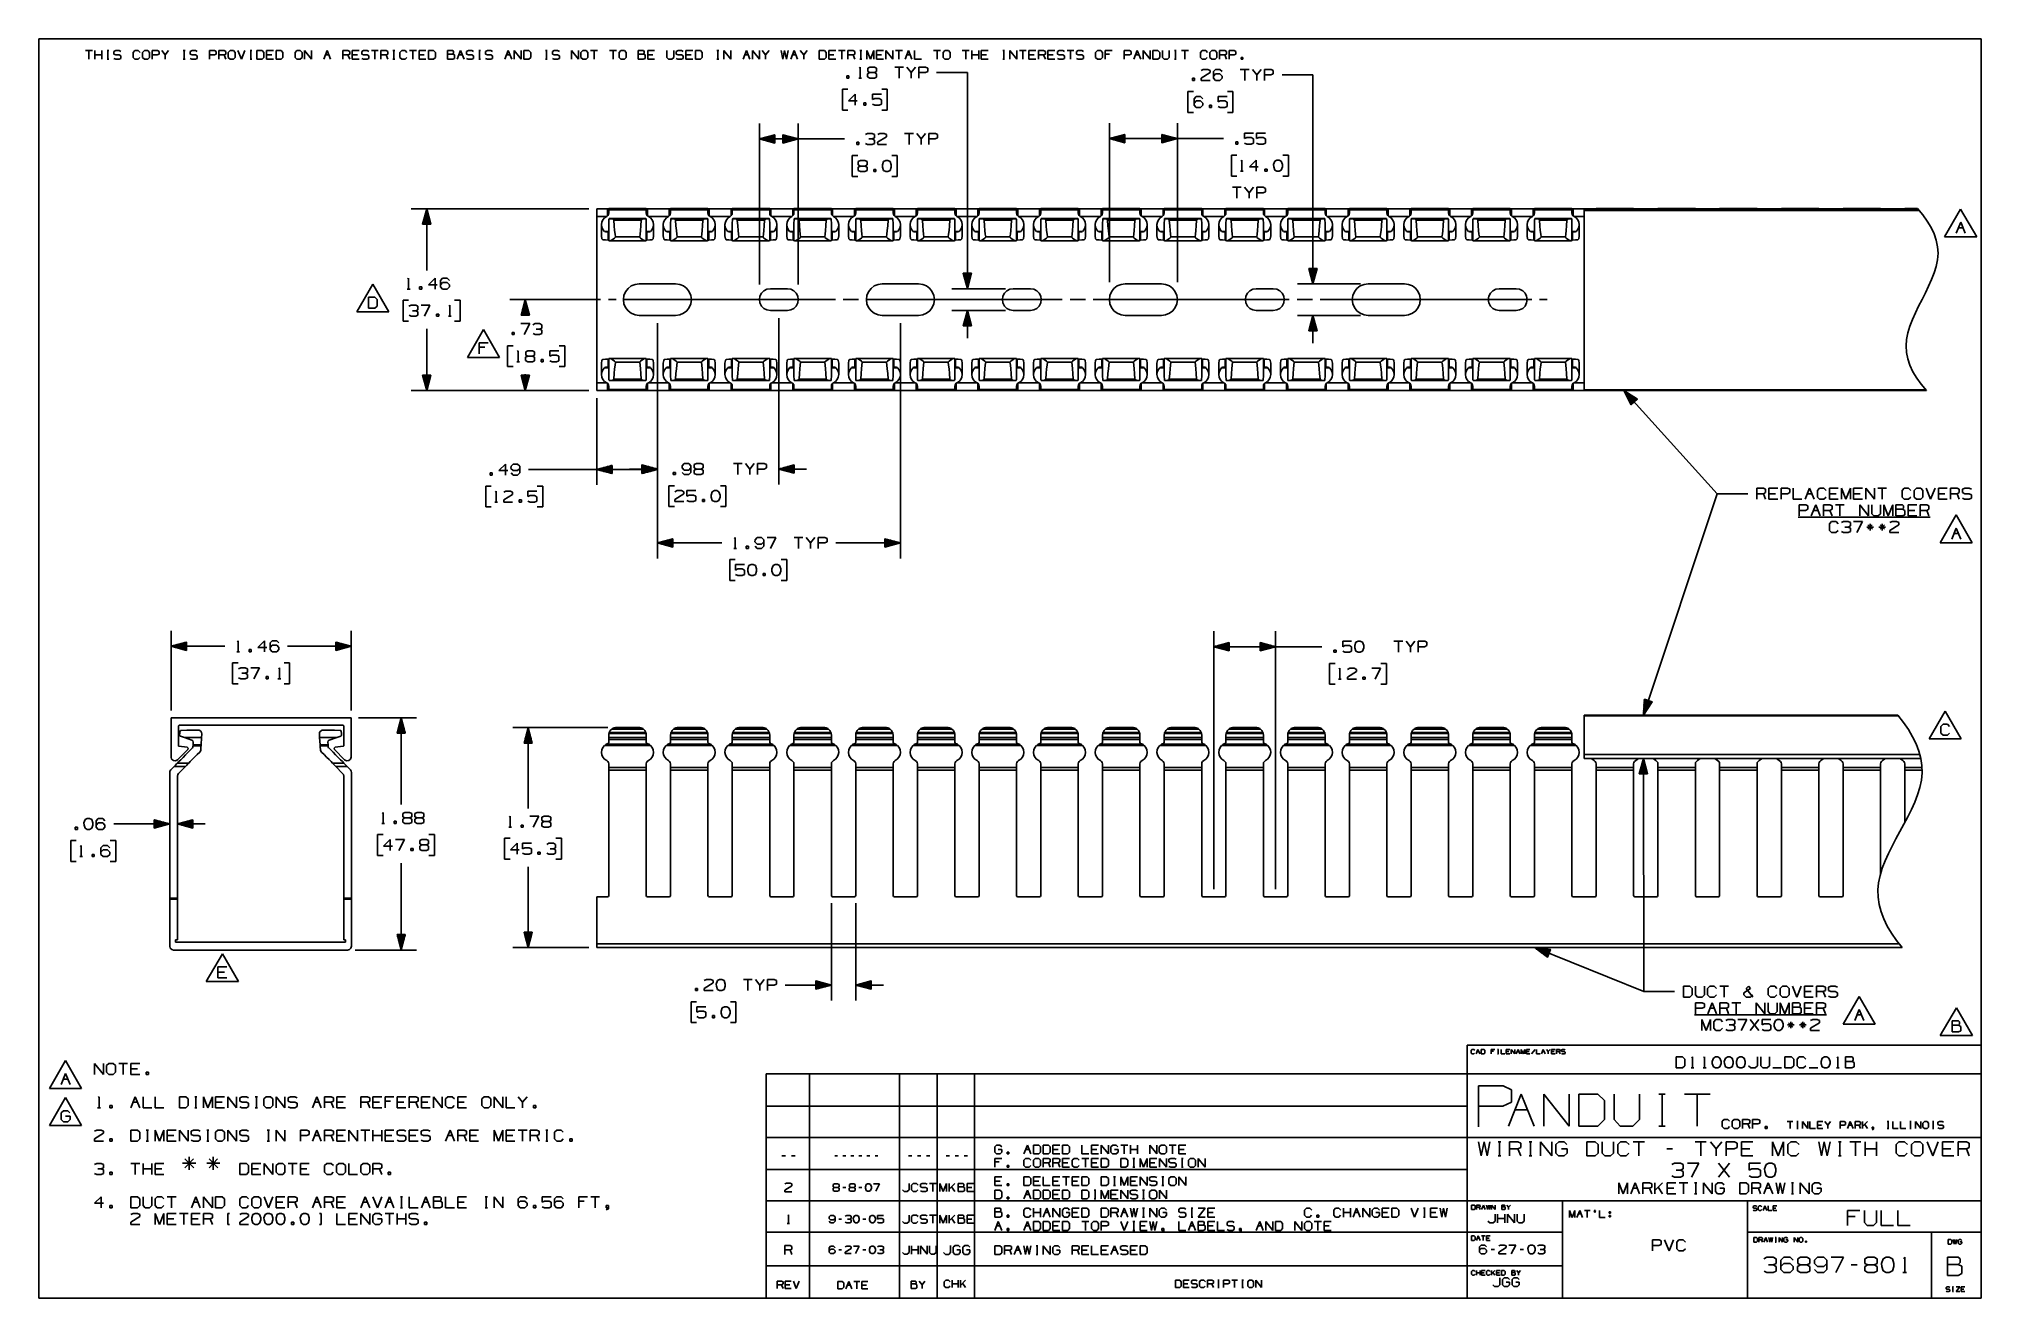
# Model space of a CAD drawing. Extents: x 0.6 to 16.4, y 0.4 to 10.6.
import ezdxf

# ---------------------------------------------------------------- set-up
doc = ezdxf.new("R2010")
doc.units = 0
doc.header["$MEASUREMENT"] = 0
doc.layers.add('1', color=7, linetype='Continuous')

msp = doc.modelspace()

# ---------------------------------------------------------------- linework, layer by layer
at = {"layer": '1', "color": 7, "linetype": 'Continuous'}
for p, q in [((16.369932, 10.641915), (0.633067, 10.641915)), ((0.633067, 10.641915), (0.633067, 0.440085)), ((1.066817, 10.546244), (1.010715, 10.546244)), ((1.038766, 10.546244), (1.038766, 10.476116)), ((1.087929, 10.476116), (1.087929, 10.546244)), ((1.144032, 10.476116), (1.144032, 10.546244)), ((1.185813, 10.546244), (1.199839, 10.546244)), ((1.193195, 10.546244), (1.193195, 10.476116)), ((1.24162, 10.5396), (1.256384, 10.546244)), ((1.256384, 10.546244), (1.284435, 10.546244)), ((1.284435, 10.546244), (1.29846, 10.5396)), ((1.396787, 10.532218), (1.410813, 10.546244)), ((1.410813, 10.546244), (1.438864, 10.546244)), ((1.438864, 10.546244), (1.452889, 10.532218)), ((1.488027, 10.546244), (1.473263, 10.532218)), ((1.516078, 10.546244), (1.488027, 10.546244)), ((1.530104, 10.532218), (1.516078, 10.546244)), ((1.551216, 10.476116), (1.551216, 10.546244)), ((1.551216, 10.546244), (1.593293, 10.546244)), ((1.593293, 10.546244), (1.607318, 10.5396)), ((1.656481, 10.511549), (1.62843, 10.546244)), ((1.684533, 10.546244), (1.656481, 10.511549)), ((1.803528, 10.546244), (1.817554, 10.546244)), ((1.81091, 10.546244), (1.81091, 10.476116)), ((1.859335, 10.5396), (1.874099, 10.546244)), ((1.874099, 10.546244), (1.90215, 10.546244)), ((1.90215, 10.546244), (1.916176, 10.5396)), ((2.014502, 10.476116), (2.014502, 10.546244)), ((2.014502, 10.546244), (2.056579, 10.546244)), ((2.056579, 10.546244), (2.070605, 10.5396)), ((2.091717, 10.476116), (2.091717, 10.546244)), ((2.091717, 10.546244), (2.133793, 10.546244)), ((2.133793, 10.546244), (2.147819, 10.5396)), ((2.182957, 10.546244), (2.168193, 10.532218)), ((2.211008, 10.546244), (2.182957, 10.546244)), ((2.225034, 10.532218), (2.211008, 10.546244)), ((2.246145, 10.546244), (2.274197, 10.476116)), ((2.274197, 10.476116), (2.302248, 10.546244)), ((2.344029, 10.546244), (2.358055, 10.546244)), ((2.351411, 10.546244), (2.351411, 10.476116)), ((2.441913, 10.546244), (2.400574, 10.546244)), ((2.400574, 10.546244), (2.400574, 10.476116)), ((2.456677, 10.532218), (2.441913, 10.546244)), ((2.477789, 10.476116), (2.477789, 10.546244)), ((2.477789, 10.546244), (2.533891, 10.546244)), ((2.596342, 10.546244), (2.555003, 10.546244)), ((2.555003, 10.546244), (2.555003, 10.476116)), ((2.611105, 10.532218), (2.596342, 10.546244)), ((2.723458, 10.546244), (2.708694, 10.532218)), ((2.751509, 10.546244), (2.723458, 10.546244)), ((2.765534, 10.532218), (2.751509, 10.546244)), ((2.786646, 10.476116), (2.786646, 10.546244)), ((2.786646, 10.546244), (2.842749, 10.476116)), ((2.842749, 10.476116), (2.842749, 10.546244)), ((2.941075, 10.476116), (2.969126, 10.546244)), ((2.969126, 10.546244), (2.997178, 10.476116)), ((3.095504, 10.476116), (3.095504, 10.546244)), ((3.095504, 10.546244), (3.137581, 10.546244)), ((3.137581, 10.546244), (3.151606, 10.5396)), ((3.172719, 10.476116), (3.172719, 10.546244)), ((3.172719, 10.546244), (3.228821, 10.546244)), ((3.249195, 10.5396), (3.263958, 10.546244)), ((3.263958, 10.546244), (3.29201, 10.546244)), ((3.29201, 10.546244), (3.306035, 10.5396)), ((3.38325, 10.546244), (3.327147, 10.546244)), ((3.355198, 10.546244), (3.355198, 10.476116)), ((3.404362, 10.476116), (3.404362, 10.546244)), ((3.404362, 10.546244), (3.446439, 10.546244)), ((3.446439, 10.546244), (3.460464, 10.5396)), ((3.502245, 10.546244), (3.516271, 10.546244)), ((3.509627, 10.546244), (3.509627, 10.476116)), ((3.558791, 10.532218), (3.572816, 10.546244)), ((3.572816, 10.546244), (3.600867, 10.546244)), ((3.600867, 10.546244), (3.614893, 10.532218)), ((3.692107, 10.546244), (3.636005, 10.546244)), ((3.664056, 10.546244), (3.664056, 10.476116)), ((3.713219, 10.476116), (3.713219, 10.546244)), ((3.713219, 10.546244), (3.769322, 10.546244)), ((3.831772, 10.546244), (3.790434, 10.546244)), ((3.790434, 10.546244), (3.790434, 10.476116)), ((3.846536, 10.532218), (3.831772, 10.546244)), ((3.944863, 10.518192), (3.944863, 10.546244)), ((3.944863, 10.546244), (3.986939, 10.546244)), ((3.986939, 10.546244), (3.993583, 10.5396)), ((4.022077, 10.476116), (4.050128, 10.546244)), ((4.050128, 10.546244), (4.078179, 10.476116)), ((4.098553, 10.5396), (4.113317, 10.546244)), ((4.113317, 10.546244), (4.141368, 10.546244)), ((4.141368, 10.546244), (4.155394, 10.5396)), ((4.197175, 10.546244), (4.211201, 10.546244)), ((4.204557, 10.546244), (4.204557, 10.476116)), ((4.252982, 10.5396), (4.267746, 10.546244)), ((4.267746, 10.546244), (4.295797, 10.546244)), ((4.295797, 10.546244), (4.309823, 10.5396)), ((4.408149, 10.476116), (4.4362, 10.546244)), ((4.4362, 10.546244), (4.464252, 10.476116)), ((4.485363, 10.476116), (4.485363, 10.546244)), ((4.485363, 10.546244), (4.541466, 10.476116)), ((4.541466, 10.476116), (4.541466, 10.546244)), ((4.603917, 10.546244), (4.562578, 10.546244)), ((4.562578, 10.546244), (4.562578, 10.476116)), ((4.61868, 10.532218), (4.603917, 10.546244)), ((4.737676, 10.546244), (4.751701, 10.546244)), ((4.745058, 10.546244), (4.745058, 10.476116)), ((4.793483, 10.5396), (4.808247, 10.546244)), ((4.808247, 10.546244), (4.836298, 10.546244)), ((4.836298, 10.546244), (4.850324, 10.5396)), ((4.94865, 10.476116), (4.94865, 10.546244)), ((4.94865, 10.546244), (5.004752, 10.476116)), ((5.004752, 10.476116), (5.004752, 10.546244)), ((5.03989, 10.546244), (5.025126, 10.532218)), ((5.067941, 10.546244), (5.03989, 10.546244)), ((5.081967, 10.532218), (5.067941, 10.546244)), ((5.159181, 10.546244), (5.103079, 10.546244)), ((5.13113, 10.546244), (5.13113, 10.476116)), ((5.31361, 10.546244), (5.257508, 10.546244)), ((5.285559, 10.546244), (5.285559, 10.476116)), ((5.348748, 10.546244), (5.333984, 10.532218)), ((5.376799, 10.546244), (5.348748, 10.546244)), ((5.390824, 10.532218), (5.376799, 10.546244)), ((5.489151, 10.518192), (5.489151, 10.546244)), ((5.489151, 10.546244), (5.531228, 10.546244)), ((5.531228, 10.546244), (5.537871, 10.5396)), ((5.566365, 10.476116), (5.566365, 10.546244)), ((5.566365, 10.546244), (5.622468, 10.546244)), ((5.720794, 10.546244), (5.720794, 10.490142)), ((5.776896, 10.490142), (5.776896, 10.546244)), ((5.79727, 10.5396), (5.812034, 10.546244)), ((5.812034, 10.546244), (5.840085, 10.546244)), ((5.840085, 10.546244), (5.854111, 10.5396)), ((5.875223, 10.476116), (5.875223, 10.546244)), ((5.875223, 10.546244), (5.931325, 10.546244)), ((5.993776, 10.546244), (5.952437, 10.546244)), ((5.952437, 10.546244), (5.952437, 10.476116)), ((6.00854, 10.532218), (5.993776, 10.546244)), ((6.127535, 10.546244), (6.141561, 10.546244)), ((6.134917, 10.546244), (6.134917, 10.476116)), ((6.184081, 10.476116), (6.184081, 10.546244)), ((6.184081, 10.546244), (6.240183, 10.476116)), ((6.240183, 10.476116), (6.240183, 10.546244)), ((6.33851, 10.476116), (6.36656, 10.546244)), ((6.36656, 10.546244), (6.394612, 10.476116)), ((6.415724, 10.476116), (6.415724, 10.546244)), ((6.415724, 10.546244), (6.471826, 10.476116)), ((6.471826, 10.476116), (6.471826, 10.546244)), ((6.520989, 10.511549), (6.492938, 10.546244)), ((6.54904, 10.546244), (6.520989, 10.511549)), ((6.647367, 10.546244), (6.660655, 10.476116)), ((6.660655, 10.476116), (6.67468, 10.546244)), ((6.67468, 10.546244), (6.689444, 10.476116)), ((6.689444, 10.476116), (6.703469, 10.546244)), ((6.724582, 10.476116), (6.752633, 10.546244)), ((6.752633, 10.546244), (6.780684, 10.476116)), ((6.829847, 10.511549), (6.801796, 10.546244)), ((6.857898, 10.546244), (6.829847, 10.511549)), ((6.997563, 10.546244), (6.956225, 10.546244)), ((6.956225, 10.546244), (6.956225, 10.476116)), ((7.012327, 10.532218), (6.997563, 10.546244)), ((7.033439, 10.476116), (7.033439, 10.546244)), ((7.033439, 10.546244), (7.089541, 10.546244)), ((7.166756, 10.546244), (7.110653, 10.546244)), ((7.138705, 10.546244), (7.138705, 10.476116)), ((7.187868, 10.476116), (7.187868, 10.546244)), ((7.187868, 10.546244), (7.229945, 10.546244)), ((7.229945, 10.546244), (7.24397, 10.5396)), ((7.285752, 10.546244), (7.299777, 10.546244)), ((7.293134, 10.546244), (7.293134, 10.476116)), ((7.342297, 10.476116), (7.342297, 10.546244)), ((7.342297, 10.546244), (7.370348, 10.476116)), ((7.370348, 10.476116), (7.398399, 10.546244)), ((7.398399, 10.546244), (7.398399, 10.476116)), ((7.419511, 10.476116), (7.419511, 10.546244)), ((7.419511, 10.546244), (7.475614, 10.546244)), ((7.496726, 10.476116), (7.496726, 10.546244)), ((7.496726, 10.546244), (7.552828, 10.476116)), ((7.552828, 10.476116), (7.552828, 10.546244)), ((7.630042, 10.546244), (7.57394, 10.546244)), ((7.601991, 10.546244), (7.601991, 10.476116)), ((7.651155, 10.476116), (7.679205, 10.546244)), ((7.679205, 10.546244), (7.707257, 10.476116)), ((7.728369, 10.546244), (7.728369, 10.476116)), ((7.9389, 10.546244), (7.882798, 10.546244)), ((7.910849, 10.546244), (7.910849, 10.476116)), ((7.974038, 10.546244), (7.959274, 10.532218)), ((8.002089, 10.546244), (7.974038, 10.546244)), ((8.016114, 10.532218), (8.002089, 10.546244)), ((8.170543, 10.546244), (8.114441, 10.546244)), ((8.142492, 10.546244), (8.142492, 10.476116)), ((8.191655, 10.476116), (8.191655, 10.546244)), ((8.247758, 10.476116), (8.247758, 10.546244)), ((8.268869, 10.476116), (8.268869, 10.546244)), ((8.268869, 10.546244), (8.324972, 10.546244)), ((8.443968, 10.546244), (8.457994, 10.546244)), ((8.451349, 10.546244), (8.451349, 10.476116)), ((8.500513, 10.476116), (8.500513, 10.546244)), ((8.500513, 10.546244), (8.556615, 10.476116)), ((8.556615, 10.476116), (8.556615, 10.546244)), ((8.63383, 10.546244), (8.577727, 10.546244)), ((8.605779, 10.546244), (8.605779, 10.476116)), ((8.654942, 10.476116), (8.654942, 10.546244)), ((8.654942, 10.546244), (8.711044, 10.546244)), ((8.732156, 10.476116), (8.732156, 10.546244)), ((8.732156, 10.546244), (8.774233, 10.546244)), ((8.774233, 10.546244), (8.788259, 10.5396)), ((8.809371, 10.476116), (8.809371, 10.546244)), ((8.809371, 10.546244), (8.865473, 10.546244)), ((8.885847, 10.5396), (8.900611, 10.546244)), ((8.900611, 10.546244), (8.928661, 10.546244)), ((8.928661, 10.546244), (8.942687, 10.5396)), ((9.019901, 10.546244), (8.963799, 10.546244)), ((8.991851, 10.546244), (8.991851, 10.476116)), ((9.040276, 10.5396), (9.055039, 10.546244)), ((9.055039, 10.546244), (9.083091, 10.546244)), ((9.083091, 10.546244), (9.097116, 10.5396)), ((9.209468, 10.546244), (9.194704, 10.532218)), ((9.237519, 10.546244), (9.209468, 10.546244)), ((9.251545, 10.532218), (9.237519, 10.546244)), ((9.272657, 10.476116), (9.272657, 10.546244)), ((9.272657, 10.546244), (9.328759, 10.546244)), ((9.427086, 10.476116), (9.427086, 10.546244)), ((9.427086, 10.546244), (9.469163, 10.546244)), ((9.469163, 10.546244), (9.483189, 10.5396)), ((9.5043, 10.476116), (9.532351, 10.546244)), ((9.532351, 10.546244), (9.560403, 10.476116)), ((9.581514, 10.476116), (9.581514, 10.546244)), ((9.581514, 10.546244), (9.637617, 10.476116)), ((9.637617, 10.476116), (9.637617, 10.546244)), ((9.700068, 10.546244), (9.65873, 10.546244)), ((9.65873, 10.546244), (9.65873, 10.476116)), ((9.714831, 10.532218), (9.700068, 10.546244)), ((9.735944, 10.546244), (9.735944, 10.490142)), ((9.792046, 10.490142), (9.792046, 10.546244)), ((9.833827, 10.546244), (9.847853, 10.546244)), ((9.841209, 10.546244), (9.841209, 10.476116)), ((9.946475, 10.546244), (9.890372, 10.546244)), ((9.918424, 10.546244), (9.918424, 10.476116)), ((10.044802, 10.532218), (10.058826, 10.546244)), ((10.058826, 10.546244), (10.086878, 10.546244)), ((10.086878, 10.546244), (10.100904, 10.532218)), ((10.136042, 10.546244), (10.121278, 10.532218)), ((10.164092, 10.546244), (10.136042, 10.546244)), ((10.178118, 10.532218), (10.164092, 10.546244)), ((10.19923, 10.476116), (10.19923, 10.546244)), ((10.19923, 10.546244), (10.241306, 10.546244)), ((10.241306, 10.546244), (10.255332, 10.5396)), ((10.276444, 10.476116), (10.276444, 10.546244)), ((10.276444, 10.546244), (10.318521, 10.546244)), ((10.318521, 10.546244), (10.332547, 10.5396)), ((16.369932, 10.641915), (16.369932, 0.440085)), ((1.144032, 10.511549), (1.087929, 10.511549)), ((1.185813, 10.476116), (1.199839, 10.476116)), ((1.24162, 10.518192), (1.24162, 10.5396)), ((1.256384, 10.511549), (1.24162, 10.518192)), ((1.24162, 10.482759), (1.255646, 10.476116)), ((1.255646, 10.476116), (1.284435, 10.476116)), ((1.284435, 10.511549), (1.256384, 10.511549)), ((1.29846, 10.504168), (1.284435, 10.511549)), ((1.284435, 10.476116), (1.29846, 10.483498)), ((1.29846, 10.483498), (1.29846, 10.504168)), ((1.396787, 10.490142), (1.396787, 10.532218)), ((1.410813, 10.476116), (1.396787, 10.490142)), ((1.438125, 10.476116), (1.410813, 10.476116)), ((1.452151, 10.490142), (1.438125, 10.476116)), ((1.473263, 10.532218), (1.473263, 10.490142)), ((1.473263, 10.490142), (1.488027, 10.476116)), ((1.488027, 10.476116), (1.516078, 10.476116)), ((1.516078, 10.476116), (1.530104, 10.490142)), ((1.530104, 10.490142), (1.530104, 10.532218)), ((1.592554, 10.511549), (1.551216, 10.511549)), ((1.607318, 10.518192), (1.592554, 10.511549)), ((1.607318, 10.5396), (1.607318, 10.518192)), ((1.656481, 10.476116), (1.656481, 10.511549)), ((1.803528, 10.476116), (1.817554, 10.476116)), ((1.859335, 10.518192), (1.859335, 10.5396)), ((1.874099, 10.511549), (1.859335, 10.518192)), ((1.859335, 10.482759), (1.873361, 10.476116)), ((1.873361, 10.476116), (1.90215, 10.476116)), ((1.90215, 10.511549), (1.874099, 10.511549)), ((1.916176, 10.504168), (1.90215, 10.511549)), ((1.90215, 10.476116), (1.916176, 10.483498)), ((1.916176, 10.483498), (1.916176, 10.504168)), ((2.055841, 10.511549), (2.014502, 10.511549)), ((2.070605, 10.518192), (2.055841, 10.511549)), ((2.070605, 10.5396), (2.070605, 10.518192)), ((2.133793, 10.511549), (2.091717, 10.511549)), ((2.147819, 10.518192), (2.133793, 10.511549)), ((2.147819, 10.476116), (2.133793, 10.511549)), ((2.147819, 10.5396), (2.147819, 10.518192)), ((2.168193, 10.532218), (2.168193, 10.490142)), ((2.168193, 10.490142), (2.182957, 10.476116)), ((2.182957, 10.476116), (2.211008, 10.476116)), ((2.211008, 10.476116), (2.225034, 10.490142)), ((2.225034, 10.490142), (2.225034, 10.532218)), ((2.344029, 10.476116), (2.358055, 10.476116)), ((2.400574, 10.476116), (2.441913, 10.476116)), ((2.441913, 10.476116), (2.456677, 10.490142)), ((2.456677, 10.490142), (2.456677, 10.532218)), ((2.519866, 10.511549), (2.477789, 10.511549)), ((2.533891, 10.476116), (2.477789, 10.476116)), ((2.555003, 10.476116), (2.596342, 10.476116)), ((2.596342, 10.476116), (2.611105, 10.490142)), ((2.611105, 10.490142), (2.611105, 10.532218)), ((2.708694, 10.532218), (2.708694, 10.490142)), ((2.708694, 10.490142), (2.723458, 10.476116)), ((2.723458, 10.476116), (2.751509, 10.476116)), ((2.751509, 10.476116), (2.765534, 10.490142)), ((2.765534, 10.490142), (2.765534, 10.532218)), ((2.955101, 10.511549), (2.983152, 10.511549)), ((3.137581, 10.511549), (3.095504, 10.511549)), ((3.151606, 10.518192), (3.137581, 10.511549)), ((3.151606, 10.476116), (3.137581, 10.511549)), ((3.151606, 10.5396), (3.151606, 10.518192)), ((3.214795, 10.511549), (3.172719, 10.511549)), ((3.228821, 10.476116), (3.172719, 10.476116)), ((3.249195, 10.518192), (3.249195, 10.5396)), ((3.263958, 10.511549), (3.249195, 10.518192)), ((3.249195, 10.482759), (3.26322, 10.476116)), ((3.26322, 10.476116), (3.29201, 10.476116)), ((3.29201, 10.511549), (3.263958, 10.511549)), ((3.306035, 10.504168), (3.29201, 10.511549)), ((3.29201, 10.476116), (3.306035, 10.483498)), ((3.306035, 10.483498), (3.306035, 10.504168)), ((3.446439, 10.511549), (3.404362, 10.511549)), ((3.460464, 10.518192), (3.446439, 10.511549)), ((3.460464, 10.476116), (3.446439, 10.511549)), ((3.460464, 10.5396), (3.460464, 10.518192)), ((3.502245, 10.476116), (3.516271, 10.476116)), ((3.558791, 10.490142), (3.558791, 10.532218)), ((3.572816, 10.476116), (3.558791, 10.490142)), ((3.600129, 10.476116), (3.572816, 10.476116)), ((3.614155, 10.490142), (3.600129, 10.476116)), ((3.755296, 10.511549), (3.713219, 10.511549)), ((3.769322, 10.476116), (3.713219, 10.476116)), ((3.790434, 10.476116), (3.831772, 10.476116)), ((3.831772, 10.476116), (3.846536, 10.490142)), ((3.846536, 10.490142), (3.846536, 10.532218)), ((3.986939, 10.518192), (3.944863, 10.518192)), ((3.944863, 10.518192), (3.944863, 10.476116)), ((3.944863, 10.476116), (3.986201, 10.476116)), ((3.986201, 10.476116), (4.000226, 10.482759)), ((3.993583, 10.525575), (3.986939, 10.518192)), ((4.000226, 10.511549), (3.986939, 10.518192)), ((3.993583, 10.5396), (3.993583, 10.525575)), ((4.000226, 10.482759), (4.000226, 10.511549)), ((4.036103, 10.511549), (4.064154, 10.511549)), ((4.098553, 10.518192), (4.098553, 10.5396)), ((4.113317, 10.511549), (4.098553, 10.518192)), ((4.098553, 10.482759), (4.112579, 10.476116)), ((4.112579, 10.476116), (4.141368, 10.476116)), ((4.141368, 10.511549), (4.113317, 10.511549)), ((4.155394, 10.504168), (4.141368, 10.511549)), ((4.141368, 10.476116), (4.155394, 10.483498)), ((4.155394, 10.483498), (4.155394, 10.504168)), ((4.197175, 10.476116), (4.211201, 10.476116)), ((4.252982, 10.518192), (4.252982, 10.5396)), ((4.267746, 10.511549), (4.252982, 10.518192)), ((4.252982, 10.482759), (4.267008, 10.476116)), ((4.267008, 10.476116), (4.295797, 10.476116)), ((4.295797, 10.511549), (4.267746, 10.511549)), ((4.309823, 10.504168), (4.295797, 10.511549)), ((4.295797, 10.476116), (4.309823, 10.483498)), ((4.309823, 10.483498), (4.309823, 10.504168)), ((4.422174, 10.511549), (4.450226, 10.511549)), ((4.562578, 10.476116), (4.603917, 10.476116)), ((4.603917, 10.476116), (4.61868, 10.490142)), ((4.61868, 10.490142), (4.61868, 10.532218)), ((4.737676, 10.476116), (4.751701, 10.476116)), ((4.793483, 10.518192), (4.793483, 10.5396)), ((4.808247, 10.511549), (4.793483, 10.518192)), ((4.793483, 10.482759), (4.807508, 10.476116)), ((4.807508, 10.476116), (4.836298, 10.476116)), ((4.836298, 10.511549), (4.808247, 10.511549)), ((4.850324, 10.504168), (4.836298, 10.511549)), ((4.836298, 10.476116), (4.850324, 10.483498)), ((4.850324, 10.483498), (4.850324, 10.504168)), ((5.025126, 10.532218), (5.025126, 10.490142)), ((5.025126, 10.490142), (5.03989, 10.476116)), ((5.03989, 10.476116), (5.067941, 10.476116)), ((5.067941, 10.476116), (5.081967, 10.490142)), ((5.081967, 10.490142), (5.081967, 10.532218)), ((5.333984, 10.532218), (5.333984, 10.490142)), ((5.333984, 10.490142), (5.348748, 10.476116)), ((5.348748, 10.476116), (5.376799, 10.476116)), ((5.376799, 10.476116), (5.390824, 10.490142)), ((5.390824, 10.490142), (5.390824, 10.532218)), ((5.531228, 10.518192), (5.489151, 10.518192)), ((5.489151, 10.518192), (5.489151, 10.476116)), ((5.489151, 10.476116), (5.530489, 10.476116)), ((5.530489, 10.476116), (5.544515, 10.482759)), ((5.537871, 10.525575), (5.531228, 10.518192)), ((5.544515, 10.511549), (5.531228, 10.518192)), ((5.537871, 10.5396), (5.537871, 10.525575)), ((5.544515, 10.482759), (5.544515, 10.511549)), ((5.608442, 10.511549), (5.566365, 10.511549)), ((5.622468, 10.476116), (5.566365, 10.476116)), ((5.720794, 10.490142), (5.734082, 10.476116)), ((5.734082, 10.476116), (5.762133, 10.476116)), ((5.762133, 10.476116), (5.776896, 10.490142)), ((5.79727, 10.518192), (5.79727, 10.5396)), ((5.812034, 10.511549), (5.79727, 10.518192)), ((5.79727, 10.482759), (5.811296, 10.476116)), ((5.811296, 10.476116), (5.840085, 10.476116)), ((5.840085, 10.511549), (5.812034, 10.511549)), ((5.854111, 10.504168), (5.840085, 10.511549)), ((5.840085, 10.476116), (5.854111, 10.483498)), ((5.854111, 10.483498), (5.854111, 10.504168)), ((5.9173, 10.511549), (5.875223, 10.511549)), ((5.931325, 10.476116), (5.875223, 10.476116)), ((5.952437, 10.476116), (5.993776, 10.476116)), ((5.993776, 10.476116), (6.00854, 10.490142)), ((6.00854, 10.490142), (6.00854, 10.532218)), ((6.127535, 10.476116), (6.141561, 10.476116)), ((6.352535, 10.511549), (6.380586, 10.511549)), ((6.520989, 10.476116), (6.520989, 10.511549)), ((6.738607, 10.511549), (6.766658, 10.511549)), ((6.829847, 10.476116), (6.829847, 10.511549)), ((6.956225, 10.476116), (6.997563, 10.476116)), ((6.997563, 10.476116), (7.012327, 10.490142)), ((7.012327, 10.490142), (7.012327, 10.532218)), ((7.075516, 10.511549), (7.033439, 10.511549)), ((7.089541, 10.476116), (7.033439, 10.476116)), ((7.229945, 10.511549), (7.187868, 10.511549)), ((7.24397, 10.518192), (7.229945, 10.511549)), ((7.24397, 10.476116), (7.229945, 10.511549)), ((7.24397, 10.5396), (7.24397, 10.518192)), ((7.27913, 10.405747), (7.28663, 10.413247)), ((7.285752, 10.476116), (7.299777, 10.476116)), ((7.28663, 10.413247), (7.28663, 10.324185)), ((7.349067, 10.40481), (7.365942, 10.413247)), ((7.349067, 10.377623), (7.349067, 10.40481)), ((7.365942, 10.413247), (7.402504, 10.413247)), ((7.402504, 10.413247), (7.420317, 10.40481)), ((7.461588, 10.511549), (7.419511, 10.511549)), ((7.475614, 10.476116), (7.419511, 10.476116)), ((7.420317, 10.40481), (7.420317, 10.377623)), ((7.638754, 10.413247), (7.567504, 10.413247)), ((7.603129, 10.413247), (7.603129, 10.324185)), ((7.66518, 10.511549), (7.693231, 10.511549)), ((7.701192, 10.369184), (7.665567, 10.413247)), ((7.736817, 10.413247), (7.701192, 10.369184)), ((7.728369, 10.476116), (7.784471, 10.476116)), ((7.763629, 10.324185), (7.763629, 10.413247)), ((7.763629, 10.413247), (7.817067, 10.413247)), ((7.817067, 10.413247), (7.834879, 10.40481)), ((7.834879, 10.40481), (7.834879, 10.377623)), ((7.959274, 10.532218), (7.959274, 10.490142)), ((7.959274, 10.490142), (7.974038, 10.476116)), ((7.974038, 10.476116), (8.002089, 10.476116)), ((8.002089, 10.476116), (8.016114, 10.490142)), ((8.016114, 10.490142), (8.016114, 10.532218)), ((8.247758, 10.511549), (8.191655, 10.511549)), ((8.310946, 10.511549), (8.268869, 10.511549)), ((8.324972, 10.476116), (8.268869, 10.476116)), ((8.443968, 10.476116), (8.457994, 10.476116)), ((8.697019, 10.511549), (8.654942, 10.511549)), ((8.711044, 10.476116), (8.654942, 10.476116)), ((8.774233, 10.511549), (8.732156, 10.511549)), ((8.788259, 10.518192), (8.774233, 10.511549)), ((8.788259, 10.476116), (8.774233, 10.511549)), ((8.788259, 10.5396), (8.788259, 10.518192)), ((8.851447, 10.511549), (8.809371, 10.511549)), ((8.865473, 10.476116), (8.809371, 10.476116)), ((8.885847, 10.518192), (8.885847, 10.5396)), ((8.900611, 10.511549), (8.885847, 10.518192)), ((8.885847, 10.482759), (8.899873, 10.476116)), ((8.899873, 10.476116), (8.928661, 10.476116)), ((8.928661, 10.511549), (8.900611, 10.511549)), ((8.942687, 10.504168), (8.928661, 10.511549)), ((8.928661, 10.476116), (8.942687, 10.483498)), ((8.942687, 10.483498), (8.942687, 10.504168)), ((9.040276, 10.518192), (9.040276, 10.5396)), ((9.055039, 10.511549), (9.040276, 10.518192)), ((9.040276, 10.482759), (9.054301, 10.476116)), ((9.054301, 10.476116), (9.083091, 10.476116)), ((9.083091, 10.511549), (9.055039, 10.511549)), ((9.097116, 10.504168), (9.083091, 10.511549)), ((9.083091, 10.476116), (9.097116, 10.483498)), ((9.097116, 10.483498), (9.097116, 10.504168)), ((9.194704, 10.532218), (9.194704, 10.490142)), ((9.194704, 10.490142), (9.209468, 10.476116)), ((9.209468, 10.476116), (9.237519, 10.476116)), ((9.237519, 10.476116), (9.251545, 10.490142)), ((9.251545, 10.490142), (9.251545, 10.532218)), ((9.307352, 10.518192), (9.272657, 10.518192)), ((9.468425, 10.511549), (9.427086, 10.511549)), ((9.483189, 10.518192), (9.468425, 10.511549)), ((9.483189, 10.5396), (9.483189, 10.518192)), ((9.518326, 10.511549), (9.546377, 10.511549)), ((9.65873, 10.476116), (9.700068, 10.476116)), ((9.700068, 10.476116), (9.714831, 10.490142)), ((9.714831, 10.490142), (9.714831, 10.532218)), ((9.735944, 10.490142), (9.749231, 10.476116)), ((9.749231, 10.476116), (9.777282, 10.476116)), ((9.777282, 10.476116), (9.792046, 10.490142)), ((9.833827, 10.476116), (9.847853, 10.476116)), ((10.044802, 10.490142), (10.044802, 10.532218)), ((10.058826, 10.476116), (10.044802, 10.490142)), ((10.05103, 10.385857), (10.067904, 10.394294)), ((10.08614, 10.476116), (10.058826, 10.476116)), ((10.067904, 10.394294), (10.104467, 10.394294)), ((10.100165, 10.490142), (10.08614, 10.476116)), ((10.104467, 10.394294), (10.12228, 10.385857)), ((10.121278, 10.532218), (10.121278, 10.490142)), ((10.121278, 10.490142), (10.136042, 10.476116)), ((10.136042, 10.476116), (10.164092, 10.476116)), ((10.149093, 10.376482), (10.165967, 10.394294)), ((10.164092, 10.476116), (10.178118, 10.490142)), ((10.165967, 10.394294), (10.20253, 10.394294)), ((10.178118, 10.490142), (10.178118, 10.532218)), ((10.241306, 10.511549), (10.19923, 10.511549)), ((10.20253, 10.394294), (10.220343, 10.376482)), ((10.255332, 10.518192), (10.241306, 10.511549)), ((10.255332, 10.476116), (10.241306, 10.511549)), ((10.255332, 10.5396), (10.255332, 10.518192)), ((10.317783, 10.511549), (10.276444, 10.511549)), ((10.332547, 10.518192), (10.317783, 10.511549)), ((10.332547, 10.5396), (10.332547, 10.518192)), ((10.43878, 10.394294), (10.36753, 10.394294)), ((10.388353, 10.490142), (10.374329, 10.490142)), ((10.374329, 10.490142), (10.374329, 10.476116)), ((10.374329, 10.476116), (10.388353, 10.476116)), ((10.388353, 10.476116), (10.388353, 10.490142)), ((10.403155, 10.394294), (10.403155, 10.305232)), ((10.501218, 10.350232), (10.465592, 10.394294)), ((10.536842, 10.394294), (10.501218, 10.350232)), ((10.563655, 10.305232), (10.563655, 10.394294)), ((10.563655, 10.394294), (10.617092, 10.394294)), ((10.617092, 10.394294), (10.634905, 10.385857)), ((7.188567, 10.234185), (7.143567, 10.234185)), ((7.143567, 10.234185), (7.143567, 10.065435)), ((7.197004, 10.341997), (7.179192, 10.341997)), ((7.179192, 10.341997), (7.179192, 10.324185)), ((7.179192, 10.324185), (7.197004, 10.324185)), ((7.197004, 10.324185), (7.197004, 10.341997)), ((7.27538, 10.324185), (7.29788, 10.324185)), ((7.365942, 10.369184), (7.34813, 10.35981)), ((7.34813, 10.35981), (7.34813, 10.33356)), ((7.34813, 10.33356), (7.365942, 10.324185)), ((7.365942, 10.369184), (7.349067, 10.377623)), ((7.402504, 10.369184), (7.365942, 10.369184)), ((7.365942, 10.324185), (7.402504, 10.324185)), ((7.420317, 10.377623), (7.402504, 10.369184)), ((7.420317, 10.35981), (7.402504, 10.369184)), ((7.402504, 10.324185), (7.420317, 10.332623)), ((7.420317, 10.332623), (7.420317, 10.35981)), ((7.507504, 10.234185), (7.462504, 10.234185)), ((7.507504, 10.065435), (7.507504, 10.234185)), ((7.701192, 10.324185), (7.701192, 10.369184)), ((7.81613, 10.369184), (7.763629, 10.369184)), ((7.834879, 10.377623), (7.81613, 10.369184)), ((8.155817, 10.369184), (7.905817, 10.369184)), ((8.155817, 8.618013), (8.155817, 10.369184)), ((9.99703, 10.323044), (9.979218, 10.323044)), ((9.979218, 10.323044), (9.979218, 10.305232)), ((9.979218, 10.305232), (9.99703, 10.305232)), ((9.99703, 10.305232), (9.99703, 10.323044)), ((10.12228, 10.368044), (10.050093, 10.323044)), ((10.050093, 10.323044), (10.05103, 10.305232)), ((10.05103, 10.305232), (10.12228, 10.305232)), ((10.12228, 10.385857), (10.12228, 10.368044)), ((10.149093, 10.323044), (10.149093, 10.376482)), ((10.149093, 10.340857), (10.165967, 10.358669)), ((10.165967, 10.305232), (10.149093, 10.323044)), ((10.165967, 10.358669), (10.20253, 10.358669)), ((10.20253, 10.305232), (10.165967, 10.305232)), ((10.20253, 10.358669), (10.220343, 10.340857)), ((10.220343, 10.323044), (10.20253, 10.305232)), ((10.220343, 10.340857), (10.220343, 10.323044)), ((10.501218, 10.305232), (10.501218, 10.350232)), ((10.616155, 10.350232), (10.563655, 10.350232)), ((10.634905, 10.358669), (10.616155, 10.350232)), ((10.634905, 10.385857), (10.634905, 10.358669)), ((10.955842, 10.350232), (10.705842, 10.350232)), ((10.955842, 8.657513), (10.955842, 10.350232)), ((7.192317, 10.140435), (7.245755, 10.193872)), ((7.263567, 10.140435), (7.192317, 10.140435)), ((7.245755, 10.193872), (7.245755, 10.10481)), ((7.334442, 10.122622), (7.316629, 10.122622)), ((7.316629, 10.122622), (7.316629, 10.10481)), ((7.316629, 10.10481), (7.334442, 10.10481)), ((7.334442, 10.10481), (7.334442, 10.122622)), ((7.387505, 10.14981), (7.387505, 10.193872)), ((7.387505, 10.193872), (7.459692, 10.193872)), ((7.405317, 10.158247), (7.387505, 10.14981)), ((7.387505, 10.113248), (7.405317, 10.10481)), ((7.44188, 10.158247), (7.405317, 10.158247)), ((7.405317, 10.10481), (7.44188, 10.10481)), ((7.459692, 10.148872), (7.44188, 10.158247)), ((7.44188, 10.10481), (7.459692, 10.113248)), ((7.459692, 10.113248), (7.459692, 10.148872)), ((9.988592, 10.215232), (9.943592, 10.215232)), ((9.943592, 10.215232), (9.943592, 10.046482)), ((9.992342, 10.157106), (10.009217, 10.174919)), ((9.992342, 10.103669), (9.992342, 10.157106)), ((9.992342, 10.121482), (10.009217, 10.139295)), ((10.009217, 10.085856), (9.992342, 10.103669)), ((10.009217, 10.174919), (10.04578, 10.174919)), ((10.009217, 10.139295), (10.04578, 10.139295)), ((10.04578, 10.085856), (10.009217, 10.085856)), ((10.04578, 10.174919), (10.063592, 10.157106)), ((10.04578, 10.139295), (10.063592, 10.121482)), ((10.063592, 10.103669), (10.04578, 10.085856)), ((10.063592, 10.121482), (10.063592, 10.103669)), ((10.134467, 10.103669), (10.116655, 10.103669)), ((10.116655, 10.103669), (10.116655, 10.085856)), ((10.116655, 10.085856), (10.134467, 10.085856)), ((10.134467, 10.085856), (10.134467, 10.103669)), ((10.18753, 10.130857), (10.18753, 10.174919)), ((10.18753, 10.174919), (10.259717, 10.174919)), ((10.205342, 10.139295), (10.18753, 10.130857)), ((10.18753, 10.094295), (10.205342, 10.085856)), ((10.241905, 10.139295), (10.205342, 10.139295)), ((10.205342, 10.085856), (10.241905, 10.085856)), ((10.259717, 10.129919), (10.241905, 10.139295)), ((10.241905, 10.085856), (10.259717, 10.094295)), ((10.259717, 10.094295), (10.259717, 10.129919)), ((10.307529, 10.215232), (10.26253, 10.215232)), ((10.307529, 10.046482), (10.307529, 10.215232)), ((6.471355, 8.65186), (6.471355, 9.956183)), ((6.786355, 8.65186), (6.786355, 9.956183)), ((7.143567, 10.065435), (7.188567, 10.065435)), ((7.462504, 10.065435), (7.507504, 10.065435)), ((9.306363, 8.670603), (9.306363, 9.958728)), ((9.857363, 8.670603), (9.857363, 9.958728)), ((9.943592, 10.046482), (9.988592, 10.046482)), ((10.26253, 10.046482), (10.307529, 10.046482)), ((6.596355, 9.864676), (6.471355, 9.831183)), ((6.471355, 9.831183), (6.911355, 9.831183)), ((6.471355, 9.831183), (6.596355, 9.797689)), ((6.596355, 9.832183), (6.475087, 9.832183)), ((6.596355, 9.830183), (6.475087, 9.830183)), ((6.596355, 9.834183), (6.482551, 9.834183)), ((6.596355, 9.828183), (6.482551, 9.828183)), ((6.596355, 9.836184), (6.490016, 9.836184)), ((6.596355, 9.826183), (6.490016, 9.826183)), ((6.596355, 9.838183), (6.497479, 9.838183)), ((6.596355, 9.824183), (6.497479, 9.824183)), ((6.596355, 9.840183), (6.504943, 9.840183)), ((6.596355, 9.822183), (6.504943, 9.822183)), ((6.596355, 9.842183), (6.512408, 9.842183)), ((6.596355, 9.820183), (6.512408, 9.820183)), ((6.596355, 9.844183), (6.519872, 9.844183)), ((6.596355, 9.818183), (6.519872, 9.818183)), ((6.596355, 9.846183), (6.527336, 9.846183)), ((6.596355, 9.816183), (6.527336, 9.816183)), ((6.596355, 9.848183), (6.5348, 9.848183)), ((6.596355, 9.814183), (6.5348, 9.814183)), ((6.596355, 9.850183), (6.542264, 9.850183)), ((6.596355, 9.812183), (6.542264, 9.812183)), ((6.596355, 9.852183), (6.549728, 9.852183)), ((6.596355, 9.810184), (6.549728, 9.810184)), ((6.596355, 9.854183), (6.557192, 9.854183)), ((6.596355, 9.808183), (6.557192, 9.808183)), ((6.596355, 9.856183), (6.564656, 9.856183)), ((6.596355, 9.806183), (6.564656, 9.806183)), ((6.596355, 9.858183), (6.57212, 9.858183)), ((6.596355, 9.804183), (6.57212, 9.804183)), ((6.596355, 9.860183), (6.579585, 9.860183)), ((6.596355, 9.802183), (6.579585, 9.802183)), ((6.596355, 9.862184), (6.587049, 9.862184)), ((6.596355, 9.800183), (6.587049, 9.800183)), ((6.596355, 9.864183), (6.594513, 9.864183)), ((6.596355, 9.864183), (6.594513, 9.864183)), ((6.596355, 9.798183), (6.594513, 9.798183)), ((6.596355, 9.798183), (6.594513, 9.798183)), ((6.596355, 9.797689), (6.596355, 9.864676)), ((6.786355, 9.831183), (6.661355, 9.864676)), ((6.661355, 9.864676), (6.661355, 9.797689)), ((6.661355, 9.864183), (6.663198, 9.864183)), ((6.661355, 9.864183), (6.663198, 9.864183)), ((6.661355, 9.862184), (6.670661, 9.862184)), ((6.661355, 9.860183), (6.678125, 9.860183)), ((6.661355, 9.858183), (6.68559, 9.858183)), ((6.661355, 9.856183), (6.693054, 9.856183)), ((6.661355, 9.854183), (6.700518, 9.854183)), ((6.661355, 9.852183), (6.707982, 9.852183)), ((6.661355, 9.850183), (6.715446, 9.850183)), ((6.661355, 9.848183), (6.72291, 9.848183)), ((6.661355, 9.846183), (6.730374, 9.846183)), ((6.661355, 9.844183), (6.737838, 9.844183)), ((6.661355, 9.842183), (6.745303, 9.842183)), ((6.661355, 9.840183), (6.752767, 9.840183)), ((6.661355, 9.838183), (6.760231, 9.838183)), ((6.661355, 9.836184), (6.767695, 9.836184)), ((6.661355, 9.834183), (6.775159, 9.834183)), ((6.661355, 9.832183), (6.782623, 9.832183)), ((6.661355, 9.797689), (6.786355, 9.831183)), ((6.661355, 9.830183), (6.782623, 9.830183)), ((6.661355, 9.828183), (6.775159, 9.828183)), ((6.661355, 9.826183), (6.767695, 9.826183)), ((6.661355, 9.824183), (6.760231, 9.824183)), ((6.661355, 9.822183), (6.752767, 9.822183)), ((6.661355, 9.820183), (6.745303, 9.820183)), ((6.661355, 9.818183), (6.737838, 9.818183)), ((6.661355, 9.816183), (6.730374, 9.816183)), ((6.661355, 9.814183), (6.72291, 9.814183)), ((6.661355, 9.812183), (6.715446, 9.812183)), ((6.661355, 9.810184), (6.707982, 9.810184)), ((6.661355, 9.808183), (6.700518, 9.808183)), ((6.661355, 9.806183), (6.693054, 9.806183)), ((6.661355, 9.804183), (6.68559, 9.804183)), ((6.661355, 9.802183), (6.678125, 9.802183)), ((6.661355, 9.800183), (6.670661, 9.800183)), ((6.661355, 9.798183), (6.663198, 9.798183)), ((6.661355, 9.798183), (6.663198, 9.798183)), ((6.911355, 9.831183), (7.161355, 9.831183)), ((7.277293, 9.803995), (7.25948, 9.803995)), ((7.25948, 9.803995), (7.25948, 9.786183)), ((7.25948, 9.786183), (7.277293, 9.786183)), ((7.277293, 9.786183), (7.277293, 9.803995)), ((7.348167, 9.875246), (7.330355, 9.866808)), ((7.331293, 9.794621), (7.348167, 9.786183)), ((7.38473, 9.875246), (7.348167, 9.875246)), ((7.348167, 9.786183), (7.38473, 9.786183)), ((7.38473, 9.831183), (7.357543, 9.831183)), ((7.402543, 9.866808), (7.38473, 9.875246)), ((7.38473, 9.831183), (7.402543, 9.839621)), ((7.402543, 9.821808), (7.38473, 9.831183)), ((7.38473, 9.786183), (7.402543, 9.794621)), ((7.402543, 9.839621), (7.402543, 9.866808)), ((7.402543, 9.794621), (7.402543, 9.821808)), ((7.500605, 9.848995), (7.428418, 9.803995)), ((7.428418, 9.803995), (7.429355, 9.786183)), ((7.429355, 9.866808), (7.44623, 9.875246)), ((7.429355, 9.786183), (7.500605, 9.786183)), ((7.44623, 9.875246), (7.482792, 9.875246)), ((7.482792, 9.875246), (7.500605, 9.866808)), ((7.500605, 9.866808), (7.500605, 9.848995)), ((7.719043, 9.875246), (7.647792, 9.875246)), ((7.683417, 9.875246), (7.683417, 9.786183)), ((7.78148, 9.831183), (7.745855, 9.875246)), ((7.817105, 9.875246), (7.78148, 9.831183)), ((7.78148, 9.786183), (7.78148, 9.831183)), ((7.843917, 9.786183), (7.843917, 9.875246)), ((7.843917, 9.875246), (7.897355, 9.875246)), ((7.896418, 9.831183), (7.843917, 9.831183)), ((7.915167, 9.839621), (7.896418, 9.831183)), ((7.897355, 9.875246), (7.915167, 9.866808)), ((7.915167, 9.866808), (7.915167, 9.839621)), ((9.431363, 9.867222), (9.306363, 9.833728)), ((9.306363, 9.833728), (9.982363, 9.833728)), ((9.306363, 9.833728), (9.431363, 9.800235)), ((9.431363, 9.834728), (9.310095, 9.834728)), ((9.431363, 9.832728), (9.310095, 9.832728)), ((9.431363, 9.836728), (9.317559, 9.836728)), ((9.431363, 9.830728), (9.317559, 9.830728)), ((9.431363, 9.838728), (9.325023, 9.838728)), ((9.431363, 9.828728), (9.325023, 9.828728)), ((9.431363, 9.840728), (9.332487, 9.840728)), ((9.431363, 9.826728), (9.332487, 9.826728)), ((9.431363, 9.842728), (9.339952, 9.842728)), ((9.431363, 9.824728), (9.339952, 9.824728)), ((9.431363, 9.844728), (9.347416, 9.844728)), ((9.431363, 9.822728), (9.347416, 9.822728)), ((9.431363, 9.846728), (9.354879, 9.846728)), ((9.431363, 9.820728), (9.354879, 9.820728)), ((9.431363, 9.848728), (9.362344, 9.848728)), ((9.431363, 9.818728), (9.362344, 9.818728)), ((9.431363, 9.850728), (9.369808, 9.850728)), ((9.431363, 9.816728), (9.369808, 9.816728)), ((9.431363, 9.852728), (9.377272, 9.852728)), ((9.431363, 9.814728), (9.377272, 9.814728)), ((9.431363, 9.854728), (9.384736, 9.854728)), ((9.431363, 9.812728), (9.384736, 9.812728)), ((9.431363, 9.856728), (9.3922, 9.856728)), ((9.431363, 9.810728), (9.3922, 9.810728)), ((9.431363, 9.858728), (9.399664, 9.858728)), ((9.431363, 9.808728), (9.399664, 9.808728)), ((9.431363, 9.860728), (9.407128, 9.860728)), ((9.431363, 9.806728), (9.407128, 9.806728)), ((9.431363, 9.862728), (9.414593, 9.862728)), ((9.431363, 9.804728), (9.414593, 9.804728)), ((9.431363, 9.864728), (9.422056, 9.864728)), ((9.431363, 9.802728), (9.422056, 9.802728)), ((9.431363, 9.866728), (9.429521, 9.866728)), ((9.431363, 9.866728), (9.429521, 9.866728)), ((9.431363, 9.800728), (9.429521, 9.800728)), ((9.431363, 9.800728), (9.429521, 9.800728)), ((9.431363, 9.800235), (9.431363, 9.867222)), ((9.857363, 9.833728), (9.732363, 9.867222)), ((9.732363, 9.867222), (9.732363, 9.800235)), ((9.732363, 9.866728), (9.734205, 9.866728)), ((9.732363, 9.866728), (9.734205, 9.866728)), ((9.732363, 9.864728), (9.74167, 9.864728)), ((9.732363, 9.862728), (9.749133, 9.862728)), ((9.732363, 9.860728), (9.756598, 9.860728)), ((9.732363, 9.858728), (9.764062, 9.858728)), ((9.732363, 9.856728), (9.771525, 9.856728)), ((9.732363, 9.854728), (9.77899, 9.854728)), ((9.732363, 9.852728), (9.786454, 9.852728)), ((9.732363, 9.850728), (9.793918, 9.850728)), ((9.732363, 9.848728), (9.801382, 9.848728)), ((9.732363, 9.846728), (9.808846, 9.846728)), ((9.732363, 9.844728), (9.81631, 9.844728)), ((9.732363, 9.842728), (9.823774, 9.842728)), ((9.732363, 9.840728), (9.831239, 9.840728)), ((9.732363, 9.838728), (9.838702, 9.838728)), ((9.732363, 9.836728), (9.846167, 9.836728)), ((9.732363, 9.834728), (9.853631, 9.834728)), ((9.732363, 9.800235), (9.857363, 9.833728)), ((9.732363, 9.832728), (9.853631, 9.832728)), ((9.732363, 9.830728), (9.846167, 9.830728)), ((9.732363, 9.828728), (9.838702, 9.828728)), ((9.732363, 9.826728), (9.831239, 9.826728)), ((9.732363, 9.824728), (9.823774, 9.824728)), ((9.732363, 9.822728), (9.81631, 9.822728)), ((9.732363, 9.820728), (9.808846, 9.820728)), ((9.732363, 9.818728), (9.801382, 9.818728)), ((9.732363, 9.816728), (9.793918, 9.816728)), ((9.732363, 9.814728), (9.786454, 9.814728)), ((9.732363, 9.812728), (9.77899, 9.812728)), ((9.732363, 9.810728), (9.771525, 9.810728)), ((9.732363, 9.808728), (9.764062, 9.808728)), ((9.732363, 9.806728), (9.756598, 9.806728)), ((9.732363, 9.804728), (9.749133, 9.804728)), ((9.732363, 9.802728), (9.74167, 9.802728)), ((9.732363, 9.800728), (9.734205, 9.800728)), ((9.732363, 9.800728), (9.734205, 9.800728)), ((9.982363, 9.833728), (10.232363, 9.833728)), ((10.3483, 9.80654), (10.330488, 9.80654)), ((10.330488, 9.80654), (10.330488, 9.788728)), ((10.330488, 9.788728), (10.3483, 9.788728)), ((10.3483, 9.788728), (10.3483, 9.80654)), ((10.401363, 9.833728), (10.401363, 9.87779)), ((10.401363, 9.87779), (10.473551, 9.87779)), ((10.419175, 9.842166), (10.401363, 9.833728)), ((10.401363, 9.797166), (10.419175, 9.788728)), ((10.455738, 9.842166), (10.419175, 9.842166)), ((10.419175, 9.788728), (10.455738, 9.788728)), ((10.473551, 9.83279), (10.455738, 9.842166)), ((10.455738, 9.788728), (10.473551, 9.797166)), ((10.473551, 9.797166), (10.473551, 9.83279)), ((10.499426, 9.833728), (10.499426, 9.87779)), ((10.499426, 9.87779), (10.571613, 9.87779)), ((10.517238, 9.842166), (10.499426, 9.833728)), ((10.499426, 9.797166), (10.517238, 9.788728)), ((10.553801, 9.842166), (10.517238, 9.842166)), ((10.517238, 9.788728), (10.553801, 9.788728)), ((10.571613, 9.83279), (10.553801, 9.842166)), ((10.553801, 9.788728), (10.571613, 9.797166)), ((10.571613, 9.797166), (10.571613, 9.83279)), ((7.268855, 9.696183), (7.223855, 9.696183)), ((7.223855, 9.696183), (7.223855, 9.527433)), ((7.28948, 9.611808), (7.271667, 9.602433)), ((7.271667, 9.602433), (7.271667, 9.576183)), ((7.272605, 9.647433), (7.28948, 9.65587)), ((7.272605, 9.620246), (7.272605, 9.647433)), ((7.28948, 9.611808), (7.272605, 9.620246)), ((7.28948, 9.65587), (7.326043, 9.65587)), ((7.326043, 9.611808), (7.28948, 9.611808)), ((7.326043, 9.65587), (7.343855, 9.647433)), ((7.343855, 9.620246), (7.326043, 9.611808)), ((7.343855, 9.602433), (7.326043, 9.611808)), ((7.343855, 9.647433), (7.343855, 9.620246)), ((7.343855, 9.575246), (7.343855, 9.602433)), ((7.477168, 9.647433), (7.467793, 9.620246)), ((7.467793, 9.620246), (7.46873, 9.602433)), ((7.46873, 9.602433), (7.477168, 9.576183)), ((7.49498, 9.65587), (7.477168, 9.647433)), ((7.512793, 9.65587), (7.49498, 9.65587)), ((7.530605, 9.647433), (7.512793, 9.65587)), ((7.53998, 9.620246), (7.530605, 9.647433)), ((7.530605, 9.576183), (7.53998, 9.602433)), ((7.53998, 9.602433), (7.53998, 9.620246)), ((7.587792, 9.696183), (7.542792, 9.696183)), ((7.587792, 9.527433), (7.587792, 9.696183)), ((10.339863, 9.698728), (10.294863, 9.698728)), ((10.294863, 9.698728), (10.294863, 9.529978)), ((10.371737, 9.650915), (10.379238, 9.658416)), ((10.379238, 9.658416), (10.379238, 9.569353)), ((10.441675, 9.604978), (10.495113, 9.658416)), ((10.512925, 9.604978), (10.441675, 9.604978)), ((10.495113, 9.658416), (10.495113, 9.569353)), ((10.646238, 9.649978), (10.636863, 9.62279)), ((10.636863, 9.62279), (10.6378, 9.604978)), ((10.6378, 9.604978), (10.646238, 9.578728)), ((10.66405, 9.658416), (10.646238, 9.649978)), ((10.681863, 9.658416), (10.66405, 9.658416)), ((10.699676, 9.649978), (10.681863, 9.658416)), ((10.70905, 9.62279), (10.699676, 9.649978)), ((10.699676, 9.578728), (10.70905, 9.604978)), ((10.70905, 9.604978), (10.70905, 9.62279)), ((10.756863, 9.698728), (10.711863, 9.698728)), ((10.756863, 9.529978), (10.756863, 9.698728)), ((7.223855, 9.527433), (7.268855, 9.527433)), ((7.271667, 9.576183), (7.28948, 9.566808)), ((7.28948, 9.566808), (7.326043, 9.566808)), ((7.326043, 9.566808), (7.343855, 9.575246)), ((7.41473, 9.58462), (7.396917, 9.58462)), ((7.396917, 9.58462), (7.396917, 9.566808)), ((7.396917, 9.566808), (7.41473, 9.566808)), ((7.41473, 9.566808), (7.41473, 9.58462)), ((7.477168, 9.576183), (7.49498, 9.566808)), ((7.49498, 9.566808), (7.512793, 9.566808)), ((7.512793, 9.566808), (7.530605, 9.576183)), ((7.542792, 9.527433), (7.587792, 9.527433)), ((10.294863, 9.529978), (10.339863, 9.529978)), ((10.367988, 9.569353), (10.390488, 9.569353)), ((10.5838, 9.587166), (10.565988, 9.587166)), ((10.565988, 9.587166), (10.565988, 9.569353)), ((10.565988, 9.569353), (10.5838, 9.569353)), ((10.5838, 9.569353), (10.5838, 9.587166)), ((10.646238, 9.578728), (10.66405, 9.569353)), ((10.66405, 9.569353), (10.681863, 9.569353)), ((10.681863, 9.569353), (10.699676, 9.578728)), ((10.711863, 9.529978), (10.756863, 9.529978)), ((10.375488, 9.43904), (10.304238, 9.43904)), ((10.339863, 9.43904), (10.339863, 9.349978)), ((10.437925, 9.394978), (10.402301, 9.43904)), ((10.473551, 9.43904), (10.437925, 9.394978)), ((10.437925, 9.349978), (10.437925, 9.394978)), ((10.500363, 9.349978), (10.500363, 9.43904)), ((10.500363, 9.43904), (10.553801, 9.43904)), ((10.552863, 9.394978), (10.500363, 9.394978)), ((10.571613, 9.403416), (10.552863, 9.394978)), ((10.553801, 9.43904), (10.571613, 9.430603)), ((10.571613, 9.430603), (10.571613, 9.403416)), ((5.090355, 9.265968), (3.650803, 9.265968)), ((3.775803, 9.265968), (3.742309, 9.140968)), ((3.742309, 9.140968), (3.809296, 9.140968)), ((3.742803, 9.140968), (3.742803, 9.142811)), ((3.742803, 9.140968), (3.742803, 9.142811)), ((3.744802, 9.140968), (3.744802, 9.150274)), ((3.746803, 9.140968), (3.746803, 9.157739)), ((3.748802, 9.140968), (3.748802, 9.165203)), ((3.750803, 9.140968), (3.750803, 9.172667)), ((3.752803, 9.140968), (3.752803, 9.180131)), ((3.754802, 9.140968), (3.754802, 9.187595)), ((3.756803, 9.140968), (3.756803, 9.195059)), ((3.758802, 9.140968), (3.758802, 9.202523)), ((3.760803, 9.140968), (3.760803, 9.209988)), ((3.762803, 9.140968), (3.762803, 9.217451)), ((3.764802, 9.140968), (3.764802, 9.224916)), ((3.766803, 9.140968), (3.766803, 9.23238)), ((3.768802, 9.140968), (3.768802, 9.239843)), ((3.770802, 9.140968), (3.770802, 9.247308)), ((3.772803, 9.140968), (3.772803, 9.254772)), ((3.774802, 9.140968), (3.774802, 9.262236)), ((3.775803, 9.265968), (3.775803, 8.766388)), ((3.809296, 9.140968), (3.775803, 9.265968)), ((3.776803, 9.140968), (3.776803, 9.262236)), ((3.778802, 9.140968), (3.778802, 9.254772)), ((3.780802, 9.140968), (3.780802, 9.247308)), ((3.782803, 9.140968), (3.782803, 9.239843)), ((3.784802, 9.140968), (3.784802, 9.23238)), ((3.786803, 9.140968), (3.786803, 9.224916)), ((3.788802, 9.140968), (3.788802, 9.217451)), ((3.790802, 9.140968), (3.790802, 9.209988)), ((3.792803, 9.140968), (3.792803, 9.202523)), ((3.794802, 9.140968), (3.794802, 9.195059)), ((3.796803, 9.140968), (3.796803, 9.187595)), ((3.798803, 9.140968), (3.798803, 9.180131)), ((3.800802, 9.140968), (3.800802, 9.172667)), ((3.802803, 9.140968), (3.802803, 9.165203)), ((3.804802, 9.140968), (3.804802, 9.157739)), ((3.806803, 9.140968), (3.806803, 9.150274)), ((3.808803, 9.140968), (3.808803, 9.142811)), ((3.808803, 9.140968), (3.808803, 9.142811)), ((5.24128, 9.265968), (5.152855, 9.265968)), ((5.152855, 9.265968), (5.152855, 9.202815)), ((5.233613, 9.202815), (5.152855, 9.202815)), ((5.152855, 9.202815), (5.152855, 9.202702)), ((5.23348, 9.202702), (5.152855, 9.202702)), ((5.152855, 9.202698), (5.152855, 7.856328)), ((5.192225, 9.136456), (5.192225, 9.044846)), ((5.195259, 9.157356), (5.192227, 9.137045)), ((5.192227, 9.137045), (5.194934, 9.116688)), ((5.203797, 9.176069), (5.195259, 9.157356)), ((5.217188, 9.191751), (5.203797, 9.176069)), ((5.234407, 9.203203), (5.217188, 9.191751)), ((5.243328, 9.209766), (5.234407, 9.203203)), ((5.248351, 9.265969), (5.24128, 9.265968)), ((5.24128, 9.265968), (5.24128, 9.207772)), ((5.249221, 9.219092), (5.243328, 9.209766)), ((5.25128, 9.265971), (5.248351, 9.265969)), ((5.25128, 9.229902), (5.249221, 9.219092)), ((5.55443, 9.266324), (5.25128, 9.266324)), ((5.25128, 9.263959), (5.25128, 9.266324)), ((5.25128, 9.257214), (5.25128, 9.263959)), ((5.55443, 9.257214), (5.25128, 9.257214)), ((5.25128, 9.229902), (5.25128, 9.257214)), ((5.2523, 9.178725), (5.25128, 9.146501)), ((5.25128, 9.146501), (5.25128, 9.007239)), ((5.2523, 9.178725), (5.25246, 9.180516)), ((5.25246, 9.180516), (5.252913, 9.182995)), ((5.252913, 9.182995), (5.253632, 9.184663)), ((5.253632, 9.184663), (5.254627, 9.185368)), ((5.254627, 9.185368), (5.255074, 9.185362)), ((5.550877, 9.185384), (5.254834, 9.185384)), ((5.550636, 9.185362), (5.255074, 9.185362)), ((5.263114, 9.184361), (5.255074, 9.185362)), ((5.274944, 9.18355), (5.263114, 9.184361)), ((5.530766, 9.18355), (5.274944, 9.18355)), ((5.274944, 9.18355), (5.280248, 9.182597)), ((5.280248, 9.182597), (5.287721, 9.179321)), ((5.287721, 9.179321), (5.289796, 9.177845)), ((5.289796, 9.177845), (5.291581, 9.175931)), ((5.291581, 9.175931), (5.29215, 9.174767)), ((5.29215, 9.174767), (5.292308, 9.173923)), ((5.513402, 9.173923), (5.292308, 9.173923)), ((5.292308, 9.173923), (5.295267, 9.127992)), ((5.295267, 9.127992), (5.298267, 9.089884)), ((5.510444, 9.127992), (5.507443, 9.089884)), ((5.513402, 9.173923), (5.510444, 9.127992)), ((5.51356, 9.174767), (5.513402, 9.173923)), ((5.514129, 9.175931), (5.51356, 9.174767)), ((5.515914, 9.177845), (5.514129, 9.175931)), ((5.51799, 9.179321), (5.515914, 9.177845)), ((5.525462, 9.182597), (5.51799, 9.179321)), ((5.530766, 9.18355), (5.525462, 9.182597)), ((5.530766, 9.18355), (5.542595, 9.184361)), ((5.542595, 9.184361), (5.550636, 9.185362)), ((5.551083, 9.185368), (5.550636, 9.185362)), ((5.552078, 9.184663), (5.551083, 9.185368)), ((5.552797, 9.182995), (5.552078, 9.184663)), ((5.55325, 9.180516), (5.552797, 9.182995)), ((5.55341, 9.178725), (5.55325, 9.180516)), ((5.55341, 9.178725), (5.55443, 9.146501)), ((5.55443, 9.263959), (5.55443, 9.266324)), ((5.557359, 9.265969), (5.55443, 9.265971)), ((5.55443, 9.257214), (5.55443, 9.263959)), ((5.55443, 9.229902), (5.55443, 9.257214)), ((5.556489, 9.219092), (5.55443, 9.229902)), ((5.55443, 9.146501), (5.55443, 9.007239)), ((5.562383, 9.209766), (5.556489, 9.219092)), ((5.56443, 9.265968), (5.557359, 9.265969)), ((5.571303, 9.203203), (5.562383, 9.209766)), ((5.74128, 9.265968), (5.56443, 9.265968)), ((5.56443, 9.265968), (5.56443, 9.207772)), ((5.571303, 9.203203), (5.588522, 9.191751)), ((5.733612, 9.202815), (5.572098, 9.202815)), ((5.73348, 9.202702), (5.572355, 9.202702)), ((5.588522, 9.191751), (5.601913, 9.176069)), ((5.601913, 9.176069), (5.610451, 9.157356)), ((5.610451, 9.157356), (5.613482, 9.137045)), ((5.613482, 9.137045), (5.610776, 9.116688)), ((5.613485, 9.044846), (5.613485, 9.136456)), ((5.692225, 9.136456), (5.692225, 9.044846)), ((5.695259, 9.157356), (5.692227, 9.137045)), ((5.692227, 9.137045), (5.694934, 9.116688)), ((5.703797, 9.176069), (5.695259, 9.157356)), ((5.717188, 9.191751), (5.703797, 9.176069)), ((5.734407, 9.203203), (5.717188, 9.191751)), ((5.743328, 9.209766), (5.734407, 9.203203)), ((5.748351, 9.265969), (5.74128, 9.265968)), ((5.74128, 9.265968), (5.74128, 9.207772)), ((5.749221, 9.219092), (5.743328, 9.209766)), ((5.75128, 9.265971), (5.748351, 9.265969)), ((5.75128, 9.229902), (5.749221, 9.219092)), ((6.05443, 9.266324), (5.75128, 9.266324)), ((5.75128, 9.263959), (5.75128, 9.266324)), ((5.75128, 9.257214), (5.75128, 9.263959)), ((6.05443, 9.257214), (5.75128, 9.257214)), ((5.75128, 9.229902), (5.75128, 9.257214)), ((5.7523, 9.178725), (5.75128, 9.146501)), ((5.75128, 9.146501), (5.75128, 9.007239)), ((5.7523, 9.178725), (5.75246, 9.180516)), ((5.75246, 9.180516), (5.752913, 9.182995)), ((5.752913, 9.182995), (5.753632, 9.184663)), ((5.753632, 9.184663), (5.754627, 9.185368)), ((5.754627, 9.185368), (5.755074, 9.185362)), ((6.050877, 9.185384), (5.754834, 9.185384)), ((6.050636, 9.185362), (5.755074, 9.185362)), ((5.763114, 9.184361), (5.755074, 9.185362)), ((5.774944, 9.18355), (5.763114, 9.184361)), ((6.030766, 9.18355), (5.774944, 9.18355)), ((5.774944, 9.18355), (5.780248, 9.182597)), ((5.780248, 9.182597), (5.787721, 9.179321)), ((5.787721, 9.179321), (5.789796, 9.177845)), ((5.789796, 9.177845), (5.791581, 9.175931)), ((5.791581, 9.175931), (5.79215, 9.174767)), ((5.79215, 9.174767), (5.792308, 9.173923)), ((6.013402, 9.173923), (5.792308, 9.173923)), ((5.792308, 9.173923), (5.795267, 9.127992)), ((5.795267, 9.127992), (5.798267, 9.089884)), ((6.010444, 9.127992), (6.007443, 9.089884)), ((6.013402, 9.173923), (6.010444, 9.127992)), ((6.01356, 9.174767), (6.013402, 9.173923)), ((6.014129, 9.175931), (6.01356, 9.174767)), ((6.015914, 9.177845), (6.014129, 9.175931)), ((6.01799, 9.179321), (6.015914, 9.177845)), ((6.025462, 9.182597), (6.01799, 9.179321)), ((6.030766, 9.18355), (6.025462, 9.182597)), ((6.030766, 9.18355), (6.042595, 9.184361)), ((6.042595, 9.184361), (6.050636, 9.185362)), ((6.051083, 9.185368), (6.050636, 9.185362)), ((6.052078, 9.184663), (6.051083, 9.185368)), ((6.052797, 9.182995), (6.052078, 9.184663)), ((6.05325, 9.180516), (6.052797, 9.182995)), ((6.05341, 9.178725), (6.05325, 9.180516)), ((6.05341, 9.178725), (6.05443, 9.146501)), ((6.05443, 9.263959), (6.05443, 9.266324)), ((6.057359, 9.265969), (6.05443, 9.265971)), ((6.05443, 9.257214), (6.05443, 9.263959)), ((6.05443, 9.229902), (6.05443, 9.257214)), ((6.056489, 9.219092), (6.05443, 9.229902)), ((6.05443, 9.146501), (6.05443, 9.007239)), ((6.062383, 9.209766), (6.056489, 9.219092)), ((6.06443, 9.265968), (6.057359, 9.265969)), ((6.071303, 9.203203), (6.062383, 9.209766)), ((6.24128, 9.265968), (6.06443, 9.265968)), ((6.06443, 9.265968), (6.06443, 9.207772)), ((6.071303, 9.203203), (6.088522, 9.191751)), ((6.233612, 9.202815), (6.072098, 9.202815)), ((6.23348, 9.202702), (6.072355, 9.202702)), ((6.088522, 9.191751), (6.101913, 9.176069)), ((6.101913, 9.176069), (6.110451, 9.157356)), ((6.110451, 9.157356), (6.113482, 9.137045)), ((6.113482, 9.137045), (6.110776, 9.116688)), ((6.113485, 9.044846), (6.113485, 9.136456)), ((6.192225, 9.136456), (6.192225, 9.044846)), ((6.195259, 9.157356), (6.192227, 9.137045)), ((6.192227, 9.137045), (6.194934, 9.116688)), ((6.203797, 9.176069), (6.195259, 9.157356)), ((6.217188, 9.191751), (6.203797, 9.176069)), ((6.234407, 9.203203), (6.217188, 9.191751)), ((6.243328, 9.209766), (6.234407, 9.203203)), ((6.248351, 9.265969), (6.24128, 9.265968)), ((6.24128, 9.265968), (6.24128, 9.207772)), ((6.249221, 9.219092), (6.243328, 9.209766)), ((6.25128, 9.265971), (6.248351, 9.265969)), ((6.25128, 9.229902), (6.249221, 9.219092)), ((6.55443, 9.266324), (6.25128, 9.266324)), ((6.25128, 9.263959), (6.25128, 9.266324)), ((6.25128, 9.257214), (6.25128, 9.263959)), ((6.55443, 9.257214), (6.25128, 9.257214)), ((6.25128, 9.229902), (6.25128, 9.257214)), ((6.2523, 9.178725), (6.25128, 9.146501)), ((6.25128, 9.146501), (6.25128, 9.007239)), ((6.2523, 9.178725), (6.25246, 9.180516)), ((6.25246, 9.180516), (6.252913, 9.182995)), ((6.252913, 9.182995), (6.253632, 9.184663)), ((6.253632, 9.184663), (6.254627, 9.185368)), ((6.254627, 9.185368), (6.255074, 9.185362)), ((6.550877, 9.185384), (6.254834, 9.185384)), ((6.550636, 9.185362), (6.255074, 9.185362)), ((6.263114, 9.184361), (6.255074, 9.185362)), ((6.274944, 9.18355), (6.263114, 9.184361)), ((6.530766, 9.18355), (6.274944, 9.18355)), ((6.274944, 9.18355), (6.280248, 9.182597)), ((6.280248, 9.182597), (6.287721, 9.179321)), ((6.287721, 9.179321), (6.289796, 9.177845)), ((6.289796, 9.177845), (6.291581, 9.175931)), ((6.291581, 9.175931), (6.29215, 9.174767)), ((6.29215, 9.174767), (6.292308, 9.173923)), ((6.513402, 9.173923), (6.292308, 9.173923)), ((6.292308, 9.173923), (6.295267, 9.127992)), ((6.295267, 9.127992), (6.298267, 9.089884)), ((6.510444, 9.127992), (6.507443, 9.089884)), ((6.513402, 9.173923), (6.510444, 9.127992)), ((6.51356, 9.174767), (6.513402, 9.173923)), ((6.514129, 9.175931), (6.51356, 9.174767)), ((6.515914, 9.177845), (6.514129, 9.175931)), ((6.51799, 9.179321), (6.515914, 9.177845)), ((6.525462, 9.182597), (6.51799, 9.179321)), ((6.530766, 9.18355), (6.525462, 9.182597)), ((6.530766, 9.18355), (6.542595, 9.184361)), ((6.542595, 9.184361), (6.550636, 9.185362)), ((6.551083, 9.185368), (6.550636, 9.185362)), ((6.552078, 9.184663), (6.551083, 9.185368)), ((6.552797, 9.182995), (6.552078, 9.184663)), ((6.55325, 9.180516), (6.552797, 9.182995)), ((6.55341, 9.178725), (6.55325, 9.180516)), ((6.55341, 9.178725), (6.55443, 9.146501)), ((6.55443, 9.263959), (6.55443, 9.266324)), ((6.557359, 9.265969), (6.55443, 9.265971)), ((6.55443, 9.257214), (6.55443, 9.263959)), ((6.55443, 9.229902), (6.55443, 9.257214)), ((6.556489, 9.219092), (6.55443, 9.229902)), ((6.55443, 9.146501), (6.55443, 9.007239)), ((6.562383, 9.209766), (6.556489, 9.219092)), ((6.56443, 9.265968), (6.557359, 9.265969)), ((6.571303, 9.203203), (6.562383, 9.209766)), ((6.74128, 9.265968), (6.56443, 9.265968)), ((6.56443, 9.265968), (6.56443, 9.207772)), ((6.571303, 9.203203), (6.588522, 9.191751)), ((6.733612, 9.202815), (6.572098, 9.202815)), ((6.73348, 9.202702), (6.572355, 9.202702)), ((6.588522, 9.191751), (6.601913, 9.176069)), ((6.601913, 9.176069), (6.610451, 9.157356)), ((6.610451, 9.157356), (6.613482, 9.137045)), ((6.613482, 9.137045), (6.610776, 9.116688)), ((6.613485, 9.044846), (6.613485, 9.136456)), ((6.692225, 9.136456), (6.692225, 9.044846)), ((6.695259, 9.157356), (6.692227, 9.137045)), ((6.692227, 9.137045), (6.694934, 9.116688)), ((6.703797, 9.176069), (6.695259, 9.157356)), ((6.717188, 9.191751), (6.703797, 9.176069)), ((6.734407, 9.203203), (6.717188, 9.191751)), ((6.743328, 9.209766), (6.734407, 9.203203)), ((6.748351, 9.265969), (6.74128, 9.265968)), ((6.74128, 9.265968), (6.74128, 9.207772)), ((6.749221, 9.219092), (6.743328, 9.209766)), ((6.75128, 9.265971), (6.748351, 9.265969)), ((6.75128, 9.229902), (6.749221, 9.219092)), ((7.05443, 9.266324), (6.75128, 9.266324)), ((6.75128, 9.263959), (6.75128, 9.266324)), ((6.75128, 9.257214), (6.75128, 9.263959)), ((7.05443, 9.257214), (6.75128, 9.257214)), ((6.75128, 9.229902), (6.75128, 9.257214)), ((6.7523, 9.178725), (6.75128, 9.146501)), ((6.75128, 9.146501), (6.75128, 9.007239)), ((6.7523, 9.178725), (6.75246, 9.180516)), ((6.75246, 9.180516), (6.752913, 9.182995)), ((6.752913, 9.182995), (6.753632, 9.184663)), ((6.753632, 9.184663), (6.754627, 9.185368)), ((6.754627, 9.185368), (6.755074, 9.185362)), ((7.050877, 9.185384), (6.754834, 9.185384)), ((7.050636, 9.185362), (6.755074, 9.185362)), ((6.763114, 9.184361), (6.755074, 9.185362)), ((6.774944, 9.18355), (6.763114, 9.184361)), ((7.030766, 9.18355), (6.774944, 9.18355)), ((6.774944, 9.18355), (6.780248, 9.182597)), ((6.780248, 9.182597), (6.787721, 9.179321)), ((6.787721, 9.179321), (6.789796, 9.177845)), ((6.789796, 9.177845), (6.791581, 9.175931)), ((6.791581, 9.175931), (6.79215, 9.174767)), ((6.79215, 9.174767), (6.792308, 9.173923)), ((7.013402, 9.173923), (6.792308, 9.173923)), ((6.792308, 9.173923), (6.795267, 9.127992)), ((6.795267, 9.127992), (6.798267, 9.089884)), ((7.010444, 9.127992), (7.007443, 9.089884)), ((7.013402, 9.173923), (7.010444, 9.127992)), ((7.01356, 9.174767), (7.013402, 9.173923)), ((7.014129, 9.175931), (7.01356, 9.174767)), ((7.015914, 9.177845), (7.014129, 9.175931)), ((7.01799, 9.179321), (7.015914, 9.177845)), ((7.025462, 9.182597), (7.01799, 9.179321)), ((7.030766, 9.18355), (7.025462, 9.182597)), ((7.030766, 9.18355), (7.042595, 9.184361)), ((7.042595, 9.184361), (7.050636, 9.185362)), ((7.051083, 9.185368), (7.050636, 9.185362)), ((7.052078, 9.184663), (7.051083, 9.185368)), ((7.052797, 9.182995), (7.052078, 9.184663)), ((7.05325, 9.180516), (7.052797, 9.182995)), ((7.05341, 9.178725), (7.05325, 9.180516)), ((7.05341, 9.178725), (7.05443, 9.146501)), ((7.05443, 9.263959), (7.05443, 9.266324)), ((7.057359, 9.265969), (7.05443, 9.265971)), ((7.05443, 9.257214), (7.05443, 9.263959)), ((7.05443, 9.229902), (7.05443, 9.257214)), ((7.056489, 9.219092), (7.05443, 9.229902)), ((7.05443, 9.146501), (7.05443, 9.007239)), ((7.062383, 9.209766), (7.056489, 9.219092)), ((7.06443, 9.265968), (7.057359, 9.265969)), ((7.071303, 9.203203), (7.062383, 9.209766)), ((7.24128, 9.265968), (7.06443, 9.265968)), ((7.06443, 9.265968), (7.06443, 9.207772)), ((7.071303, 9.203203), (7.088522, 9.191751)), ((7.233612, 9.202815), (7.072098, 9.202815)), ((7.23348, 9.202702), (7.072355, 9.202702)), ((7.088522, 9.191751), (7.101913, 9.176069)), ((7.101913, 9.176069), (7.110451, 9.157356)), ((7.110451, 9.157356), (7.113482, 9.137045)), ((7.113482, 9.137045), (7.110776, 9.116688)), ((7.113485, 9.044846), (7.113485, 9.136456)), ((7.192225, 9.136456), (7.192225, 9.044846)), ((7.195259, 9.157356), (7.192227, 9.137045)), ((7.192227, 9.137045), (7.194934, 9.116688)), ((7.203797, 9.176069), (7.195259, 9.157356)), ((7.217188, 9.191751), (7.203797, 9.176069)), ((7.234407, 9.203203), (7.217188, 9.191751)), ((7.243328, 9.209766), (7.234407, 9.203203)), ((7.248351, 9.265969), (7.24128, 9.265968)), ((7.24128, 9.265968), (7.24128, 9.207772)), ((7.249221, 9.219092), (7.243328, 9.209766)), ((7.25128, 9.265971), (7.248351, 9.265969)), ((7.25128, 9.229902), (7.249221, 9.219092)), ((7.55443, 9.266324), (7.25128, 9.266324)), ((7.25128, 9.263959), (7.25128, 9.266324)), ((7.25128, 9.257214), (7.25128, 9.263959)), ((7.55443, 9.257214), (7.25128, 9.257214)), ((7.25128, 9.229902), (7.25128, 9.257214)), ((7.2523, 9.178725), (7.25128, 9.146501)), ((7.25128, 9.146501), (7.25128, 9.007239)), ((7.2523, 9.178725), (7.25246, 9.180516)), ((7.25246, 9.180516), (7.252913, 9.182995)), ((7.252913, 9.182995), (7.253632, 9.184663)), ((7.253632, 9.184663), (7.254627, 9.185368)), ((7.254627, 9.185368), (7.255074, 9.185362)), ((7.550877, 9.185384), (7.254834, 9.185384)), ((7.550636, 9.185362), (7.255074, 9.185362)), ((7.263114, 9.184361), (7.255074, 9.185362)), ((7.274944, 9.18355), (7.263114, 9.184361)), ((7.530766, 9.18355), (7.274944, 9.18355)), ((7.274944, 9.18355), (7.280248, 9.182597)), ((7.280248, 9.182597), (7.287721, 9.179321)), ((7.287721, 9.179321), (7.289796, 9.177845)), ((7.289796, 9.177845), (7.291581, 9.175931)), ((7.291581, 9.175931), (7.29215, 9.174767)), ((7.29215, 9.174767), (7.292308, 9.173923)), ((7.513402, 9.173923), (7.292308, 9.173923)), ((7.292308, 9.173923), (7.295267, 9.127992)), ((7.295267, 9.127992), (7.298267, 9.089884)), ((7.510444, 9.127992), (7.507443, 9.089884)), ((7.513402, 9.173923), (7.510444, 9.127992)), ((7.51356, 9.174767), (7.513402, 9.173923)), ((7.514129, 9.175931), (7.51356, 9.174767)), ((7.515914, 9.177845), (7.514129, 9.175931)), ((7.51799, 9.179321), (7.515914, 9.177845)), ((7.525462, 9.182597), (7.51799, 9.179321)), ((7.530766, 9.18355), (7.525462, 9.182597)), ((7.530766, 9.18355), (7.542595, 9.184361)), ((7.542595, 9.184361), (7.550636, 9.185362)), ((7.551083, 9.185368), (7.550636, 9.185362)), ((7.552078, 9.184663), (7.551083, 9.185368)), ((7.552797, 9.182995), (7.552078, 9.184663)), ((7.55325, 9.180516), (7.552797, 9.182995)), ((7.55341, 9.178725), (7.55325, 9.180516)), ((7.55341, 9.178725), (7.55443, 9.146501)), ((7.55443, 9.263959), (7.55443, 9.266324)), ((7.557359, 9.265969), (7.55443, 9.265971)), ((7.55443, 9.257214), (7.55443, 9.263959)), ((7.55443, 9.229902), (7.55443, 9.257214)), ((7.556489, 9.219092), (7.55443, 9.229902)), ((7.55443, 9.146501), (7.55443, 9.007239)), ((7.562383, 9.209766), (7.556489, 9.219092)), ((7.56443, 9.265968), (7.557359, 9.265969)), ((7.571303, 9.203203), (7.562383, 9.209766)), ((7.74128, 9.265968), (7.56443, 9.265968)), ((7.56443, 9.265968), (7.56443, 9.207772)), ((7.571303, 9.203203), (7.588522, 9.191751)), ((7.733612, 9.202815), (7.572098, 9.202815)), ((7.73348, 9.202702), (7.572355, 9.202702)), ((7.588522, 9.191751), (7.601913, 9.176069)), ((7.601913, 9.176069), (7.610451, 9.157356)), ((7.610451, 9.157356), (7.613482, 9.137045)), ((7.613482, 9.137045), (7.610776, 9.116688)), ((7.613485, 9.044846), (7.613485, 9.136456)), ((7.692225, 9.136456), (7.692225, 9.044846)), ((7.695259, 9.157356), (7.692227, 9.137045)), ((7.692227, 9.137045), (7.694934, 9.116688)), ((7.703797, 9.176069), (7.695259, 9.157356)), ((7.717188, 9.191751), (7.703797, 9.176069)), ((7.734407, 9.203203), (7.717188, 9.191751)), ((7.743328, 9.209766), (7.734407, 9.203203)), ((7.748351, 9.265969), (7.74128, 9.265968)), ((7.74128, 9.265968), (7.74128, 9.207772)), ((7.749221, 9.219092), (7.743328, 9.209766)), ((7.75128, 9.265971), (7.748351, 9.265969)), ((7.75128, 9.229902), (7.749221, 9.219092)), ((8.05443, 9.266324), (7.75128, 9.266324)), ((7.75128, 9.263959), (7.75128, 9.266324)), ((7.75128, 9.257214), (7.75128, 9.263959)), ((8.05443, 9.257214), (7.75128, 9.257214)), ((7.75128, 9.229902), (7.75128, 9.257214)), ((7.7523, 9.178725), (7.75128, 9.146501)), ((7.75128, 9.146501), (7.75128, 9.007239)), ((7.7523, 9.178725), (7.75246, 9.180516)), ((7.75246, 9.180516), (7.752913, 9.182995)), ((7.752913, 9.182995), (7.753632, 9.184663)), ((7.753632, 9.184663), (7.754627, 9.185368)), ((7.754627, 9.185368), (7.755074, 9.185362)), ((8.050877, 9.185384), (7.754834, 9.185384)), ((8.050636, 9.185362), (7.755074, 9.185362)), ((7.763114, 9.184361), (7.755074, 9.185362)), ((7.774944, 9.18355), (7.763114, 9.184361)), ((8.030766, 9.18355), (7.774944, 9.18355)), ((7.774944, 9.18355), (7.780248, 9.182597)), ((7.780248, 9.182597), (7.787721, 9.179321)), ((7.787721, 9.179321), (7.789796, 9.177845)), ((7.789796, 9.177845), (7.791581, 9.175931)), ((7.791581, 9.175931), (7.79215, 9.174767)), ((7.79215, 9.174767), (7.792308, 9.173923)), ((8.013402, 9.173923), (7.792308, 9.173923)), ((7.792308, 9.173923), (7.795267, 9.127992)), ((7.795267, 9.127992), (7.798267, 9.089884)), ((8.010444, 9.127992), (8.007442, 9.089884)), ((8.013402, 9.173923), (8.010444, 9.127992)), ((8.01356, 9.174767), (8.013402, 9.173923)), ((8.014129, 9.175931), (8.01356, 9.174767)), ((8.015914, 9.177845), (8.014129, 9.175931)), ((8.017989, 9.179321), (8.015914, 9.177845)), ((8.025462, 9.182597), (8.017989, 9.179321)), ((8.030766, 9.18355), (8.025462, 9.182597)), ((8.030766, 9.18355), (8.042596, 9.184361)), ((8.042596, 9.184361), (8.050636, 9.185362)), ((8.051083, 9.185368), (8.050636, 9.185362)), ((8.052078, 9.184663), (8.051083, 9.185368)), ((8.052797, 9.182995), (8.052078, 9.184663)), ((8.05325, 9.180516), (8.052797, 9.182995)), ((8.05341, 9.178725), (8.05325, 9.180516)), ((8.05341, 9.178725), (8.05443, 9.146501)), ((8.05443, 9.263959), (8.05443, 9.266324)), ((8.057359, 9.265969), (8.05443, 9.265971)), ((8.05443, 9.257214), (8.05443, 9.263959)), ((8.05443, 9.229902), (8.05443, 9.257214)), ((8.056489, 9.219092), (8.05443, 9.229902)), ((8.05443, 9.146501), (8.05443, 9.007239)), ((8.062383, 9.209766), (8.056489, 9.219092)), ((8.06443, 9.265968), (8.057359, 9.265969)), ((8.071302, 9.203203), (8.062383, 9.209766)), ((8.241281, 9.265968), (8.06443, 9.265968)), ((8.06443, 9.265968), (8.06443, 9.207772)), ((8.071302, 9.203203), (8.088522, 9.191751)), ((8.233612, 9.202815), (8.072098, 9.202815)), ((8.23348, 9.202702), (8.072355, 9.202702)), ((8.088522, 9.191751), (8.101912, 9.176069)), ((8.101912, 9.176069), (8.110451, 9.157356)), ((8.110451, 9.157356), (8.113482, 9.137045)), ((8.113482, 9.137045), (8.110776, 9.116688)), ((8.113485, 9.044846), (8.113485, 9.136456)), ((8.192225, 9.136456), (8.192225, 9.044846)), ((8.195259, 9.157356), (8.192227, 9.137045)), ((8.192227, 9.137045), (8.194934, 9.116688)), ((8.203797, 9.176069), (8.195259, 9.157356)), ((8.217188, 9.191751), (8.203797, 9.176069)), ((8.234407, 9.203203), (8.217188, 9.191751)), ((8.243327, 9.209766), (8.234407, 9.203203)), ((8.248351, 9.265969), (8.241281, 9.265968)), ((8.241281, 9.265968), (8.241281, 9.207772)), ((8.249222, 9.219092), (8.243327, 9.209766)), ((8.25128, 9.265971), (8.248351, 9.265969)), ((8.25128, 9.229902), (8.249222, 9.219092)), ((8.55443, 9.266324), (8.25128, 9.266324)), ((8.25128, 9.263959), (8.25128, 9.266324)), ((8.25128, 9.257214), (8.25128, 9.263959)), ((8.55443, 9.257214), (8.25128, 9.257214)), ((8.25128, 9.229902), (8.25128, 9.257214)), ((8.2523, 9.178725), (8.25128, 9.146501)), ((8.25128, 9.146501), (8.25128, 9.007239)), ((8.2523, 9.178725), (8.25246, 9.180516)), ((8.25246, 9.180516), (8.252913, 9.182995)), ((8.252913, 9.182995), (8.253632, 9.184663)), ((8.253632, 9.184663), (8.254627, 9.185368)), ((8.254627, 9.185368), (8.255074, 9.185362)), ((8.550877, 9.185384), (8.254833, 9.185384)), ((8.550636, 9.185362), (8.255074, 9.185362)), ((8.263115, 9.184361), (8.255074, 9.185362)), ((8.274944, 9.18355), (8.263115, 9.184361)), ((8.530766, 9.18355), (8.274944, 9.18355)), ((8.274944, 9.18355), (8.280248, 9.182597)), ((8.280248, 9.182597), (8.287721, 9.179321)), ((8.287721, 9.179321), (8.289796, 9.177845)), ((8.289796, 9.177845), (8.291581, 9.175931)), ((8.291581, 9.175931), (8.29215, 9.174767)), ((8.29215, 9.174767), (8.292308, 9.173923)), ((8.513402, 9.173923), (8.292308, 9.173923)), ((8.292308, 9.173923), (8.295266, 9.127992)), ((8.295266, 9.127992), (8.298267, 9.089884)), ((8.510444, 9.127992), (8.507442, 9.089884)), ((8.513402, 9.173923), (8.510444, 9.127992)), ((8.51356, 9.174767), (8.513402, 9.173923)), ((8.514129, 9.175931), (8.51356, 9.174767)), ((8.515914, 9.177845), (8.514129, 9.175931)), ((8.517989, 9.179321), (8.515914, 9.177845)), ((8.525462, 9.182597), (8.517989, 9.179321)), ((8.530766, 9.18355), (8.525462, 9.182597)), ((8.530766, 9.18355), (8.542596, 9.184361)), ((8.542596, 9.184361), (8.550636, 9.185362)), ((8.551083, 9.185368), (8.550636, 9.185362)), ((8.552078, 9.184663), (8.551083, 9.185368)), ((8.552797, 9.182995), (8.552078, 9.184663)), ((8.55325, 9.180516), (8.552797, 9.182995)), ((8.55341, 9.178725), (8.55325, 9.180516)), ((8.55341, 9.178725), (8.55443, 9.146501)), ((8.55443, 9.263959), (8.55443, 9.266324)), ((8.557359, 9.265969), (8.55443, 9.265971)), ((8.55443, 9.257214), (8.55443, 9.263959)), ((8.55443, 9.229902), (8.55443, 9.257214)), ((8.556489, 9.219092), (8.55443, 9.229902)), ((8.55443, 9.146501), (8.55443, 9.007239)), ((8.562383, 9.209766), (8.556489, 9.219092)), ((8.56443, 9.265968), (8.557359, 9.265969)), ((8.571302, 9.203203), (8.562383, 9.209766)), ((8.741281, 9.265968), (8.56443, 9.265968)), ((8.56443, 9.265968), (8.56443, 9.207772)), ((8.571302, 9.203203), (8.588522, 9.191751)), ((8.733612, 9.202815), (8.572098, 9.202815)), ((8.73348, 9.202702), (8.572355, 9.202702)), ((8.588522, 9.191751), (8.601912, 9.176069)), ((8.601912, 9.176069), (8.610451, 9.157356)), ((8.610451, 9.157356), (8.613482, 9.137045)), ((8.613482, 9.137045), (8.610776, 9.116688)), ((8.613485, 9.044846), (8.613485, 9.136456)), ((8.692225, 9.136456), (8.692225, 9.044846)), ((8.695259, 9.157356), (8.692227, 9.137045)), ((8.692227, 9.137045), (8.694934, 9.116688)), ((8.703797, 9.176069), (8.695259, 9.157356)), ((8.717188, 9.191751), (8.703797, 9.176069)), ((8.734407, 9.203203), (8.717188, 9.191751)), ((8.743327, 9.209766), (8.734407, 9.203203)), ((8.748351, 9.265969), (8.741281, 9.265968)), ((8.741281, 9.265968), (8.741281, 9.207772)), ((8.749222, 9.219092), (8.743327, 9.209766)), ((8.75128, 9.265971), (8.748351, 9.265969)), ((8.75128, 9.229902), (8.749222, 9.219092)), ((9.05443, 9.266324), (8.75128, 9.266324)), ((8.75128, 9.263959), (8.75128, 9.266324)), ((8.75128, 9.257214), (8.75128, 9.263959)), ((9.05443, 9.257214), (8.75128, 9.257214)), ((8.75128, 9.229902), (8.75128, 9.257214)), ((8.7523, 9.178725), (8.75128, 9.146501)), ((8.75128, 9.146501), (8.75128, 9.007239)), ((8.7523, 9.178725), (8.75246, 9.180516)), ((8.75246, 9.180516), (8.752913, 9.182995)), ((8.752913, 9.182995), (8.753632, 9.184663)), ((8.753632, 9.184663), (8.754627, 9.185368)), ((8.754627, 9.185368), (8.755074, 9.185362)), ((9.050877, 9.185384), (8.754833, 9.185384)), ((9.050636, 9.185362), (8.755074, 9.185362)), ((8.763115, 9.184361), (8.755074, 9.185362)), ((8.774944, 9.18355), (8.763115, 9.184361)), ((9.030766, 9.18355), (8.774944, 9.18355)), ((8.774944, 9.18355), (8.780248, 9.182597)), ((8.780248, 9.182597), (8.787721, 9.179321)), ((8.787721, 9.179321), (8.789796, 9.177845)), ((8.789796, 9.177845), (8.791581, 9.175931)), ((8.791581, 9.175931), (8.79215, 9.174767)), ((8.79215, 9.174767), (8.792308, 9.173923)), ((9.013402, 9.173923), (8.792308, 9.173923)), ((8.792308, 9.173923), (8.795266, 9.127992)), ((8.795266, 9.127992), (8.798267, 9.089884)), ((9.010444, 9.127992), (9.007442, 9.089884)), ((9.013402, 9.173923), (9.010444, 9.127992)), ((9.01356, 9.174767), (9.013402, 9.173923)), ((9.014129, 9.175931), (9.01356, 9.174767)), ((9.015914, 9.177845), (9.014129, 9.175931)), ((9.017989, 9.179321), (9.015914, 9.177845)), ((9.025462, 9.182597), (9.017989, 9.179321)), ((9.030766, 9.18355), (9.025462, 9.182597)), ((9.030766, 9.18355), (9.042596, 9.184361)), ((9.042596, 9.184361), (9.050636, 9.185362)), ((9.051083, 9.185368), (9.050636, 9.185362)), ((9.052078, 9.184663), (9.051083, 9.185368)), ((9.052797, 9.182995), (9.052078, 9.184663)), ((9.05325, 9.180516), (9.052797, 9.182995)), ((9.05341, 9.178725), (9.05325, 9.180516)), ((9.05341, 9.178725), (9.05443, 9.146501)), ((9.05443, 9.263959), (9.05443, 9.266324)), ((9.057359, 9.265969), (9.05443, 9.265971)), ((9.05443, 9.257214), (9.05443, 9.263959)), ((9.05443, 9.229902), (9.05443, 9.257214)), ((9.056489, 9.219092), (9.05443, 9.229902)), ((9.05443, 9.146501), (9.05443, 9.007239)), ((9.062383, 9.209766), (9.056489, 9.219092)), ((9.06443, 9.265968), (9.057359, 9.265969)), ((9.071302, 9.203203), (9.062383, 9.209766)), ((9.241281, 9.265968), (9.06443, 9.265968)), ((9.06443, 9.265968), (9.06443, 9.207772)), ((9.071302, 9.203203), (9.088522, 9.191751)), ((9.233612, 9.202815), (9.072098, 9.202815)), ((9.233355, 9.202702), (9.072355, 9.202702)), ((9.088522, 9.191751), (9.101912, 9.176069)), ((9.101912, 9.176069), (9.110451, 9.157356)), ((9.110451, 9.157356), (9.113482, 9.137045)), ((9.113482, 9.137045), (9.110776, 9.116688)), ((9.113485, 9.044846), (9.113485, 9.136456)), ((9.192225, 9.136456), (9.192225, 9.044846)), ((9.195259, 9.157356), (9.192227, 9.137045)), ((9.192227, 9.137045), (9.194934, 9.116688)), ((9.203797, 9.176069), (9.195259, 9.157356)), ((9.217188, 9.191751), (9.203797, 9.176069)), ((9.234407, 9.203203), (9.217188, 9.191751)), ((9.243327, 9.209766), (9.234407, 9.203203)), ((9.248351, 9.265969), (9.241281, 9.265968)), ((9.241281, 9.265968), (9.241281, 9.207772)), ((9.249222, 9.219092), (9.243327, 9.209766)), ((9.25128, 9.265971), (9.248351, 9.265969)), ((9.25128, 9.229902), (9.249222, 9.219092)), ((9.55443, 9.266324), (9.25128, 9.266324)), ((9.25128, 9.263959), (9.25128, 9.266324)), ((9.25128, 9.257214), (9.25128, 9.263959)), ((9.55443, 9.257214), (9.25128, 9.257214)), ((9.25128, 9.229902), (9.25128, 9.257214)), ((9.2523, 9.178725), (9.25128, 9.146501)), ((9.25128, 9.146501), (9.25128, 9.007239)), ((9.2523, 9.178725), (9.25246, 9.180516)), ((9.25246, 9.180516), (9.252913, 9.182995)), ((9.252913, 9.182995), (9.253632, 9.184663)), ((9.253632, 9.184663), (9.254627, 9.185368)), ((9.254627, 9.185368), (9.255074, 9.185362)), ((9.550877, 9.185384), (9.254833, 9.185384)), ((9.550636, 9.185362), (9.255074, 9.185362)), ((9.263115, 9.184361), (9.255074, 9.185362)), ((9.274944, 9.18355), (9.263115, 9.184361)), ((9.530766, 9.18355), (9.274944, 9.18355)), ((9.274944, 9.18355), (9.280248, 9.182597)), ((9.280248, 9.182597), (9.287721, 9.179321)), ((9.287721, 9.179321), (9.289796, 9.177845)), ((9.289796, 9.177845), (9.291581, 9.175931)), ((9.291581, 9.175931), (9.29215, 9.174767)), ((9.29215, 9.174767), (9.292308, 9.173923)), ((9.513402, 9.173923), (9.292308, 9.173923)), ((9.292308, 9.173923), (9.295266, 9.127992)), ((9.295266, 9.127992), (9.298267, 9.089884)), ((9.510444, 9.127992), (9.507442, 9.089884)), ((9.513402, 9.173923), (9.510444, 9.127992)), ((9.51356, 9.174767), (9.513402, 9.173923)), ((9.514129, 9.175931), (9.51356, 9.174767)), ((9.515914, 9.177845), (9.514129, 9.175931)), ((9.517989, 9.179321), (9.515914, 9.177845)), ((9.525462, 9.182597), (9.517989, 9.179321)), ((9.530766, 9.18355), (9.525462, 9.182597)), ((9.530766, 9.18355), (9.542596, 9.184361)), ((9.542596, 9.184361), (9.550636, 9.185362)), ((9.551083, 9.185368), (9.550636, 9.185362)), ((9.552078, 9.184663), (9.551083, 9.185368)), ((9.552797, 9.182995), (9.552078, 9.184663)), ((9.55325, 9.180516), (9.552797, 9.182995)), ((9.55341, 9.178725), (9.55325, 9.180516)), ((9.55341, 9.178725), (9.55443, 9.146501)), ((9.55443, 9.263959), (9.55443, 9.266324)), ((9.557359, 9.265969), (9.55443, 9.265971)), ((9.55443, 9.257214), (9.55443, 9.263959)), ((9.55443, 9.229902), (9.55443, 9.257214)), ((9.556489, 9.219092), (9.55443, 9.229902)), ((9.55443, 9.146501), (9.55443, 9.007239)), ((9.562383, 9.209766), (9.556489, 9.219092)), ((9.56443, 9.265968), (9.557359, 9.265969)), ((9.571302, 9.203203), (9.562383, 9.209766)), ((9.741281, 9.265968), (9.56443, 9.265968)), ((9.56443, 9.265968), (9.56443, 9.207772)), ((9.571302, 9.203203), (9.588522, 9.191751)), ((9.733612, 9.202815), (9.572098, 9.202815)), ((9.733355, 9.202702), (9.57223, 9.202702)), ((9.588522, 9.191751), (9.601912, 9.176069)), ((9.601912, 9.176069), (9.610451, 9.157356)), ((9.610451, 9.157356), (9.613482, 9.137045)), ((9.613482, 9.137045), (9.610776, 9.116688)), ((9.613485, 9.044846), (9.613485, 9.136456)), ((9.692225, 9.136456), (9.692225, 9.044846)), ((9.695259, 9.157356), (9.692227, 9.137045)), ((9.692227, 9.137045), (9.694934, 9.116688)), ((9.703797, 9.176069), (9.695259, 9.157356)), ((9.717188, 9.191751), (9.703797, 9.176069)), ((9.734407, 9.203203), (9.717188, 9.191751)), ((9.743327, 9.209766), (9.734407, 9.203203)), ((9.748351, 9.265969), (9.741281, 9.265968)), ((9.741281, 9.265968), (9.741281, 9.207772)), ((9.749222, 9.219092), (9.743327, 9.209766)), ((9.75128, 9.265971), (9.748351, 9.265969)), ((9.75128, 9.229902), (9.749222, 9.219092)), ((10.05443, 9.266324), (9.75128, 9.266324)), ((9.75128, 9.263959), (9.75128, 9.266324)), ((9.75128, 9.257214), (9.75128, 9.263959)), ((10.05443, 9.257214), (9.75128, 9.257214)), ((9.75128, 9.229902), (9.75128, 9.257214)), ((9.7523, 9.178725), (9.75128, 9.146501)), ((9.75128, 9.146501), (9.75128, 9.007239)), ((9.7523, 9.178725), (9.75246, 9.180516)), ((9.75246, 9.180516), (9.752913, 9.182995)), ((9.752913, 9.182995), (9.753632, 9.184663)), ((9.753632, 9.184663), (9.754627, 9.185368)), ((9.754627, 9.185368), (9.755074, 9.185362)), ((10.050877, 9.185384), (9.754833, 9.185384)), ((10.050636, 9.185362), (9.755074, 9.185362)), ((9.763115, 9.184361), (9.755074, 9.185362)), ((9.774944, 9.18355), (9.763115, 9.184361)), ((10.030766, 9.18355), (9.774944, 9.18355)), ((9.774944, 9.18355), (9.780248, 9.182597)), ((9.780248, 9.182597), (9.787721, 9.179321)), ((9.787721, 9.179321), (9.789796, 9.177845)), ((9.789796, 9.177845), (9.791581, 9.175931)), ((9.791581, 9.175931), (9.79215, 9.174767)), ((9.79215, 9.174767), (9.792308, 9.173923)), ((10.013402, 9.173923), (9.792308, 9.173923)), ((9.792308, 9.173923), (9.795266, 9.127992)), ((9.795266, 9.127992), (9.798267, 9.089884)), ((10.010444, 9.127992), (10.007442, 9.089884)), ((10.013402, 9.173923), (10.010444, 9.127992)), ((10.01356, 9.174767), (10.013402, 9.173923)), ((10.014129, 9.175931), (10.01356, 9.174767)), ((10.015914, 9.177845), (10.014129, 9.175931)), ((10.017989, 9.179321), (10.015914, 9.177845)), ((10.025462, 9.182597), (10.017989, 9.179321)), ((10.030766, 9.18355), (10.025462, 9.182597)), ((10.030766, 9.18355), (10.042596, 9.184361)), ((10.042596, 9.184361), (10.050636, 9.185362)), ((10.051083, 9.185368), (10.050636, 9.185362)), ((10.052078, 9.184663), (10.051083, 9.185368)), ((10.052797, 9.182995), (10.052078, 9.184663)), ((10.05325, 9.180516), (10.052797, 9.182995)), ((10.05341, 9.178725), (10.05325, 9.180516)), ((10.05341, 9.178725), (10.05443, 9.146501)), ((10.05443, 9.263959), (10.05443, 9.266324)), ((10.057359, 9.265969), (10.05443, 9.265971)), ((10.05443, 9.257214), (10.05443, 9.263959)), ((10.05443, 9.229902), (10.05443, 9.257214)), ((10.056489, 9.219092), (10.05443, 9.229902)), ((10.05443, 9.146501), (10.05443, 9.007239)), ((10.062383, 9.209766), (10.056489, 9.219092)), ((10.06443, 9.265968), (10.057359, 9.265969)), ((10.071302, 9.203203), (10.062383, 9.209766)), ((10.241281, 9.265968), (10.06443, 9.265968)), ((10.06443, 9.265968), (10.06443, 9.207772)), ((10.071302, 9.203203), (10.088522, 9.191751)), ((10.233612, 9.202815), (10.072098, 9.202815)), ((10.233355, 9.202702), (10.07223, 9.202702)), ((10.088522, 9.191751), (10.101912, 9.176069)), ((10.101912, 9.176069), (10.110451, 9.157356)), ((10.110451, 9.157356), (10.113482, 9.137045)), ((10.113482, 9.137045), (10.110776, 9.116688)), ((10.113485, 9.044846), (10.113485, 9.136456)), ((10.192225, 9.136456), (10.192225, 9.044846)), ((10.195259, 9.157356), (10.192227, 9.137045)), ((10.192227, 9.137045), (10.194934, 9.116688)), ((10.203797, 9.176069), (10.195259, 9.157356)), ((10.217188, 9.191751), (10.203797, 9.176069)), ((10.234407, 9.203203), (10.217188, 9.191751)), ((10.243327, 9.209766), (10.234407, 9.203203)), ((10.248351, 9.265969), (10.241281, 9.265968)), ((10.241281, 9.265968), (10.241281, 9.207772)), ((10.249222, 9.219092), (10.243327, 9.209766)), ((10.25128, 9.265971), (10.248351, 9.265969)), ((10.25128, 9.229902), (10.249222, 9.219092)), ((10.55443, 9.266324), (10.25128, 9.266324)), ((10.25128, 9.263959), (10.25128, 9.266324)), ((10.25128, 9.257214), (10.25128, 9.263959)), ((10.55443, 9.257214), (10.25128, 9.257214)), ((10.25128, 9.229902), (10.25128, 9.257214)), ((10.2523, 9.178725), (10.25128, 9.146501)), ((10.25128, 9.146501), (10.25128, 9.007239)), ((10.2523, 9.178725), (10.25246, 9.180516)), ((10.25246, 9.180516), (10.252913, 9.182995)), ((10.252913, 9.182995), (10.253632, 9.184663)), ((10.253632, 9.184663), (10.254627, 9.185368)), ((10.254627, 9.185368), (10.255074, 9.185362)), ((10.550877, 9.185384), (10.254833, 9.185384)), ((10.550636, 9.185362), (10.255074, 9.185362)), ((10.263115, 9.184361), (10.255074, 9.185362)), ((10.274944, 9.18355), (10.263115, 9.184361)), ((10.530766, 9.18355), (10.274944, 9.18355)), ((10.274944, 9.18355), (10.280248, 9.182597)), ((10.280248, 9.182597), (10.287721, 9.179321)), ((10.287721, 9.179321), (10.289796, 9.177845)), ((10.289796, 9.177845), (10.291581, 9.175931)), ((10.291581, 9.175931), (10.29215, 9.174767)), ((10.29215, 9.174767), (10.292308, 9.173923)), ((10.513402, 9.173923), (10.292308, 9.173923)), ((10.292308, 9.173923), (10.295266, 9.127992)), ((10.295266, 9.127992), (10.298267, 9.089884)), ((10.510444, 9.127992), (10.507442, 9.089884)), ((10.513402, 9.173923), (10.510444, 9.127992)), ((10.51356, 9.174767), (10.513402, 9.173923)), ((10.514129, 9.175931), (10.51356, 9.174767)), ((10.515914, 9.177845), (10.514129, 9.175931)), ((10.517989, 9.179321), (10.515914, 9.177845)), ((10.525462, 9.182597), (10.517989, 9.179321)), ((10.530766, 9.18355), (10.525462, 9.182597)), ((10.530766, 9.18355), (10.542596, 9.184361)), ((10.542596, 9.184361), (10.550636, 9.185362)), ((10.551083, 9.185368), (10.550636, 9.185362)), ((10.552078, 9.184663), (10.551083, 9.185368)), ((10.552797, 9.182995), (10.552078, 9.184663)), ((10.55325, 9.180516), (10.552797, 9.182995)), ((10.55341, 9.178725), (10.55325, 9.180516)), ((10.55341, 9.178725), (10.55443, 9.146501)), ((10.55443, 9.263959), (10.55443, 9.266324)), ((10.557359, 9.265969), (10.55443, 9.265971)), ((10.55443, 9.257214), (10.55443, 9.263959)), ((10.55443, 9.229902), (10.55443, 9.257214)), ((10.556489, 9.219092), (10.55443, 9.229902)), ((10.55443, 9.146501), (10.55443, 9.007239)), ((10.562383, 9.209766), (10.556489, 9.219092)), ((10.56443, 9.265968), (10.557359, 9.265969)), ((10.571302, 9.203203), (10.562383, 9.209766)), ((10.741281, 9.265968), (10.56443, 9.265968)), ((10.56443, 9.265968), (10.56443, 9.207772)), ((10.571302, 9.203203), (10.588522, 9.191751)), ((10.733612, 9.202815), (10.572098, 9.202815)), ((10.733355, 9.202702), (10.57223, 9.202702)), ((10.588522, 9.191751), (10.601912, 9.176069)), ((10.601912, 9.176069), (10.610451, 9.157356)), ((10.610451, 9.157356), (10.613482, 9.137045)), ((10.613482, 9.137045), (10.610776, 9.116688)), ((10.613485, 9.044846), (10.613485, 9.136456)), ((10.692225, 9.136456), (10.692225, 9.044846)), ((10.695259, 9.157356), (10.692227, 9.137045)), ((10.692227, 9.137045), (10.694934, 9.116688)), ((10.703797, 9.176069), (10.695259, 9.157356)), ((10.717188, 9.191751), (10.703797, 9.176069)), ((10.734407, 9.203203), (10.717188, 9.191751)), ((10.743327, 9.209766), (10.734407, 9.203203)), ((10.748351, 9.265969), (10.741281, 9.265968)), ((10.741281, 9.265968), (10.741281, 9.207772)), ((10.749222, 9.219092), (10.743327, 9.209766)), ((10.75128, 9.265971), (10.748351, 9.265969)), ((10.75128, 9.229902), (10.749222, 9.219092)), ((11.05443, 9.266324), (10.75128, 9.266324)), ((10.75128, 9.263959), (10.75128, 9.266324)), ((10.75128, 9.257214), (10.75128, 9.263959)), ((11.05443, 9.257214), (10.75128, 9.257214)), ((10.75128, 9.229902), (10.75128, 9.257214)), ((10.7523, 9.178725), (10.75128, 9.146501)), ((10.75128, 9.146501), (10.75128, 9.007239)), ((10.7523, 9.178725), (10.75246, 9.180516)), ((10.75246, 9.180516), (10.752913, 9.182995)), ((10.752913, 9.182995), (10.753632, 9.184663)), ((10.753632, 9.184663), (10.754627, 9.185368)), ((10.754627, 9.185368), (10.755074, 9.185362)), ((11.050877, 9.185384), (10.754833, 9.185384)), ((11.050636, 9.185362), (10.755074, 9.185362)), ((10.763115, 9.184361), (10.755074, 9.185362)), ((10.774944, 9.18355), (10.763115, 9.184361)), ((11.030766, 9.18355), (10.774944, 9.18355)), ((10.774944, 9.18355), (10.780248, 9.182597)), ((10.780248, 9.182597), (10.787721, 9.179321)), ((10.787721, 9.179321), (10.789796, 9.177845)), ((10.789796, 9.177845), (10.791581, 9.175931)), ((10.791581, 9.175931), (10.79215, 9.174767)), ((10.79215, 9.174767), (10.792308, 9.173923)), ((11.013402, 9.173923), (10.792308, 9.173923)), ((10.792308, 9.173923), (10.795266, 9.127992)), ((10.795266, 9.127992), (10.798267, 9.089884)), ((11.010444, 9.127992), (11.007442, 9.089884)), ((11.013402, 9.173923), (11.010444, 9.127992)), ((11.01356, 9.174767), (11.013402, 9.173923)), ((11.014129, 9.175931), (11.01356, 9.174767)), ((11.015914, 9.177845), (11.014129, 9.175931)), ((11.017989, 9.179321), (11.015914, 9.177845)), ((11.025462, 9.182597), (11.017989, 9.179321)), ((11.030766, 9.18355), (11.025462, 9.182597)), ((11.030766, 9.18355), (11.042596, 9.184361)), ((11.042596, 9.184361), (11.050636, 9.185362)), ((11.051083, 9.185368), (11.050636, 9.185362)), ((11.052078, 9.184663), (11.051083, 9.185368)), ((11.052797, 9.182995), (11.052078, 9.184663)), ((11.05325, 9.180516), (11.052797, 9.182995)), ((11.05341, 9.178725), (11.05325, 9.180516)), ((11.05341, 9.178725), (11.05443, 9.146501)), ((11.05443, 9.263959), (11.05443, 9.266324)), ((11.057359, 9.265969), (11.05443, 9.265971)), ((11.05443, 9.257214), (11.05443, 9.263959)), ((11.05443, 9.229902), (11.05443, 9.257214)), ((11.056489, 9.219092), (11.05443, 9.229902)), ((11.05443, 9.146501), (11.05443, 9.007239)), ((11.062383, 9.209766), (11.056489, 9.219092)), ((11.06443, 9.265968), (11.057359, 9.265969)), ((11.071302, 9.203203), (11.062383, 9.209766)), ((11.241281, 9.265968), (11.06443, 9.265968)), ((11.06443, 9.265968), (11.06443, 9.207772)), ((11.071302, 9.203203), (11.088522, 9.191751)), ((11.233612, 9.202815), (11.072098, 9.202815)), ((11.233355, 9.202702), (11.07223, 9.202702)), ((11.088522, 9.191751), (11.101912, 9.176069)), ((11.101912, 9.176069), (11.110451, 9.157356)), ((11.110451, 9.157356), (11.113482, 9.137045)), ((11.113482, 9.137045), (11.110776, 9.116688)), ((11.113485, 9.044846), (11.113485, 9.136456)), ((11.192225, 9.136456), (11.192225, 9.044846)), ((11.195259, 9.157356), (11.192227, 9.137045)), ((11.192227, 9.137045), (11.194934, 9.116688)), ((11.203797, 9.176069), (11.195259, 9.157356)), ((11.217188, 9.191751), (11.203797, 9.176069)), ((11.234407, 9.203203), (11.217188, 9.191751)), ((11.243327, 9.209766), (11.234407, 9.203203)), ((11.248351, 9.265969), (11.241281, 9.265968)), ((11.241281, 9.265968), (11.241281, 9.207772)), ((11.249222, 9.219092), (11.243327, 9.209766)), ((11.25128, 9.265971), (11.248351, 9.265969)), ((11.25128, 9.229902), (11.249222, 9.219092)), ((11.55443, 9.266324), (11.25128, 9.266324)), ((11.25128, 9.263959), (11.25128, 9.266324)), ((11.25128, 9.257214), (11.25128, 9.263959)), ((11.55443, 9.257214), (11.25128, 9.257214)), ((11.25128, 9.229902), (11.25128, 9.257214)), ((11.2523, 9.178725), (11.25128, 9.146501)), ((11.25128, 9.146501), (11.25128, 9.007239)), ((11.2523, 9.178725), (11.25246, 9.180516)), ((11.25246, 9.180516), (11.252913, 9.182995)), ((11.252913, 9.182995), (11.253632, 9.184663)), ((11.253632, 9.184663), (11.254627, 9.185368)), ((11.254627, 9.185368), (11.255074, 9.185362)), ((11.550877, 9.185384), (11.254833, 9.185384)), ((11.550636, 9.185362), (11.255074, 9.185362)), ((11.263115, 9.184361), (11.255074, 9.185362)), ((11.274944, 9.18355), (11.263115, 9.184361)), ((11.530766, 9.18355), (11.274944, 9.18355)), ((11.274944, 9.18355), (11.280248, 9.182597)), ((11.280248, 9.182597), (11.287721, 9.179321)), ((11.287721, 9.179321), (11.289796, 9.177845)), ((11.289796, 9.177845), (11.291581, 9.175931)), ((11.291581, 9.175931), (11.29215, 9.174767)), ((11.29215, 9.174767), (11.292308, 9.173923)), ((11.513402, 9.173923), (11.292308, 9.173923)), ((11.292308, 9.173923), (11.295266, 9.127992)), ((11.295266, 9.127992), (11.298267, 9.089884)), ((11.510444, 9.127992), (11.507442, 9.089884)), ((11.513402, 9.173923), (11.510444, 9.127992)), ((11.51356, 9.174767), (11.513402, 9.173923)), ((11.514129, 9.175931), (11.51356, 9.174767)), ((11.515914, 9.177845), (11.514129, 9.175931)), ((11.517989, 9.179321), (11.515914, 9.177845)), ((11.525462, 9.182597), (11.517989, 9.179321)), ((11.530766, 9.18355), (11.525462, 9.182597)), ((11.530766, 9.18355), (11.542596, 9.184361)), ((11.542596, 9.184361), (11.550636, 9.185362)), ((11.551083, 9.185368), (11.550636, 9.185362)), ((11.552078, 9.184663), (11.551083, 9.185368)), ((11.552797, 9.182995), (11.552078, 9.184663)), ((11.55325, 9.180516), (11.552797, 9.182995)), ((11.55341, 9.178725), (11.55325, 9.180516)), ((11.55341, 9.178725), (11.55443, 9.146501)), ((11.55443, 9.263959), (11.55443, 9.266324)), ((11.557359, 9.265969), (11.55443, 9.265971)), ((11.55443, 9.257214), (11.55443, 9.263959)), ((11.55443, 9.229902), (11.55443, 9.257214)), ((11.556489, 9.219092), (11.55443, 9.229902)), ((11.55443, 9.146501), (11.55443, 9.007239)), ((11.562383, 9.209766), (11.556489, 9.219092)), ((11.56443, 9.265968), (11.557359, 9.265969)), ((11.571302, 9.203203), (11.562383, 9.209766)), ((11.741281, 9.265968), (11.56443, 9.265968)), ((11.56443, 9.265968), (11.56443, 9.207772)), ((11.571302, 9.203203), (11.588522, 9.191751)), ((11.733612, 9.202815), (11.572098, 9.202815)), ((11.733355, 9.202702), (11.57223, 9.202702)), ((11.588522, 9.191751), (11.601912, 9.176069)), ((11.601912, 9.176069), (11.610451, 9.157356)), ((11.610451, 9.157356), (11.613482, 9.137045)), ((11.613482, 9.137045), (11.610776, 9.116688)), ((11.613485, 9.044846), (11.613485, 9.136456)), ((11.692225, 9.136456), (11.692225, 9.044846)), ((11.695259, 9.157356), (11.692227, 9.137045)), ((11.692227, 9.137045), (11.694934, 9.116688)), ((11.703797, 9.176069), (11.695259, 9.157356)), ((11.717188, 9.191751), (11.703797, 9.176069)), ((11.734407, 9.203203), (11.717188, 9.191751)), ((11.743327, 9.209766), (11.734407, 9.203203)), ((11.748351, 9.265969), (11.741281, 9.265968)), ((11.741281, 9.265968), (11.741281, 9.207772)), ((11.749222, 9.219092), (11.743327, 9.209766)), ((11.75128, 9.265971), (11.748351, 9.265969)), ((11.75128, 9.229902), (11.749222, 9.219092)), ((12.05443, 9.266324), (11.75128, 9.266324)), ((11.75128, 9.263959), (11.75128, 9.266324)), ((11.75128, 9.257214), (11.75128, 9.263959)), ((12.05443, 9.257214), (11.75128, 9.257214)), ((11.75128, 9.229902), (11.75128, 9.257214)), ((11.7523, 9.178725), (11.75128, 9.146501)), ((11.75128, 9.146501), (11.75128, 9.007239)), ((11.7523, 9.178725), (11.75246, 9.180516)), ((11.75246, 9.180516), (11.752913, 9.182995)), ((11.752913, 9.182995), (11.753632, 9.184663)), ((11.753632, 9.184663), (11.754627, 9.185368)), ((11.754627, 9.185368), (11.755074, 9.185362)), ((12.050877, 9.185384), (11.754833, 9.185384)), ((12.050636, 9.185362), (11.755074, 9.185362)), ((11.763115, 9.184361), (11.755074, 9.185362)), ((11.774944, 9.18355), (11.763115, 9.184361)), ((12.030766, 9.18355), (11.774944, 9.18355)), ((11.774944, 9.18355), (11.780248, 9.182597)), ((11.780248, 9.182597), (11.787721, 9.179321)), ((11.787721, 9.179321), (11.789796, 9.177845)), ((11.789796, 9.177845), (11.791581, 9.175931)), ((11.791581, 9.175931), (11.79215, 9.174767)), ((11.79215, 9.174767), (11.792308, 9.173923)), ((12.013402, 9.173923), (11.792308, 9.173923)), ((11.792308, 9.173923), (11.795266, 9.127992)), ((11.795266, 9.127992), (11.798267, 9.089884)), ((12.010444, 9.127992), (12.007442, 9.089884)), ((12.013402, 9.173923), (12.010444, 9.127992)), ((12.01356, 9.174767), (12.013402, 9.173923)), ((12.014129, 9.175931), (12.01356, 9.174767)), ((12.015914, 9.177845), (12.014129, 9.175931)), ((12.017989, 9.179321), (12.015914, 9.177845)), ((12.025462, 9.182597), (12.017989, 9.179321)), ((12.030766, 9.18355), (12.025462, 9.182597)), ((12.030766, 9.18355), (12.042596, 9.184361)), ((12.042596, 9.184361), (12.050636, 9.185362)), ((12.051083, 9.185368), (12.050636, 9.185362)), ((12.052078, 9.184663), (12.051083, 9.185368)), ((12.052797, 9.182995), (12.052078, 9.184663)), ((12.05325, 9.180516), (12.052797, 9.182995)), ((12.05341, 9.178725), (12.05325, 9.180516)), ((12.05341, 9.178725), (12.05443, 9.146501)), ((12.05443, 9.263959), (12.05443, 9.266324)), ((12.057359, 9.265969), (12.05443, 9.265971)), ((12.05443, 9.257214), (12.05443, 9.263959)), ((12.05443, 9.229902), (12.05443, 9.257214)), ((12.056489, 9.219092), (12.05443, 9.229902)), ((12.05443, 9.146501), (12.05443, 9.007239)), ((12.062383, 9.209766), (12.056489, 9.219092)), ((12.06443, 9.265968), (12.057359, 9.265969)), ((12.071302, 9.203203), (12.062383, 9.209766)), ((12.241281, 9.265968), (12.06443, 9.265968)), ((12.06443, 9.265968), (12.06443, 9.207772)), ((12.071302, 9.203203), (12.088522, 9.191751)), ((12.233612, 9.202815), (12.072098, 9.202815)), ((12.233355, 9.202702), (12.07223, 9.202702)), ((12.088522, 9.191751), (12.101912, 9.176069)), ((12.101912, 9.176069), (12.110451, 9.157356)), ((12.110451, 9.157356), (12.113482, 9.137045)), ((12.113482, 9.137045), (12.110776, 9.116688)), ((12.113485, 9.044846), (12.113485, 9.136456)), ((12.192225, 9.136456), (12.192225, 9.044846)), ((12.195259, 9.157356), (12.192227, 9.137045)), ((12.192227, 9.137045), (12.194934, 9.116688)), ((12.203797, 9.176069), (12.195259, 9.157356)), ((12.217188, 9.191751), (12.203797, 9.176069)), ((12.234407, 9.203203), (12.217188, 9.191751)), ((12.243327, 9.209766), (12.234407, 9.203203)), ((12.248351, 9.265969), (12.241281, 9.265968)), ((12.241281, 9.265968), (12.241281, 9.207772)), ((12.249222, 9.219092), (12.243327, 9.209766)), ((12.25128, 9.265971), (12.248351, 9.265969)), ((12.25128, 9.229902), (12.249222, 9.219092)), ((12.55443, 9.266324), (12.25128, 9.266324)), ((12.25128, 9.263959), (12.25128, 9.266324)), ((12.25128, 9.257214), (12.25128, 9.263959)), ((12.55443, 9.257214), (12.25128, 9.257214)), ((12.25128, 9.229902), (12.25128, 9.257214)), ((12.2523, 9.178725), (12.25128, 9.146501)), ((12.25128, 9.146501), (12.25128, 9.007239)), ((12.2523, 9.178725), (12.25246, 9.180516)), ((12.25246, 9.180516), (12.252913, 9.182995)), ((12.252913, 9.182995), (12.253632, 9.184663)), ((12.253632, 9.184663), (12.254627, 9.185368)), ((12.254627, 9.185368), (12.255074, 9.185362)), ((12.550877, 9.185384), (12.254833, 9.185384)), ((12.550636, 9.185362), (12.255074, 9.185362)), ((12.263115, 9.184361), (12.255074, 9.185362)), ((12.274944, 9.18355), (12.263115, 9.184361)), ((12.530766, 9.18355), (12.274944, 9.18355)), ((12.274944, 9.18355), (12.280248, 9.182597)), ((12.280248, 9.182597), (12.287721, 9.179321)), ((12.287721, 9.179321), (12.289796, 9.177845)), ((12.289796, 9.177845), (12.291581, 9.175931)), ((12.291581, 9.175931), (12.29215, 9.174767)), ((12.29215, 9.174767), (12.292308, 9.173923)), ((12.513402, 9.173923), (12.292308, 9.173923)), ((12.292308, 9.173923), (12.295266, 9.127992)), ((12.295266, 9.127992), (12.298267, 9.089884)), ((12.510444, 9.127992), (12.507442, 9.089884)), ((12.513402, 9.173923), (12.510444, 9.127992)), ((12.51356, 9.174767), (12.513402, 9.173923)), ((12.514129, 9.175931), (12.51356, 9.174767)), ((12.515914, 9.177845), (12.514129, 9.175931)), ((12.517989, 9.179321), (12.515914, 9.177845)), ((12.525462, 9.182597), (12.517989, 9.179321)), ((12.530766, 9.18355), (12.525462, 9.182597)), ((12.530766, 9.18355), (12.542596, 9.184361)), ((12.542596, 9.184361), (12.550636, 9.185362)), ((12.551083, 9.185368), (12.550636, 9.185362)), ((12.552078, 9.184663), (12.551083, 9.185368)), ((12.552797, 9.182995), (12.552078, 9.184663)), ((12.55325, 9.180516), (12.552797, 9.182995)), ((12.55341, 9.178725), (12.55325, 9.180516)), ((12.55341, 9.178725), (12.55443, 9.146501)), ((12.55443, 9.263959), (12.55443, 9.266324)), ((12.557359, 9.265969), (12.55443, 9.265971)), ((12.55443, 9.257214), (12.55443, 9.263959)), ((12.55443, 9.229902), (12.55443, 9.257214)), ((12.556489, 9.219092), (12.55443, 9.229902)), ((12.55443, 9.146501), (12.55443, 9.007239)), ((12.562383, 9.209766), (12.556489, 9.219092)), ((12.56443, 9.265968), (12.557359, 9.265969)), ((12.571302, 9.203203), (12.562383, 9.209766)), ((12.741281, 9.265968), (12.56443, 9.265968)), ((12.56443, 9.265968), (12.56443, 9.207772)), ((12.571302, 9.203203), (12.588522, 9.191751)), ((12.733612, 9.202815), (12.572098, 9.202815)), ((12.733355, 9.202702), (12.57223, 9.202702)), ((12.588522, 9.191751), (12.601912, 9.176069)), ((12.601912, 9.176069), (12.610451, 9.157356)), ((12.610451, 9.157356), (12.613482, 9.137045)), ((12.613482, 9.137045), (12.610776, 9.116688)), ((12.613485, 9.044846), (12.613485, 9.136456)), ((12.692225, 9.136456), (12.692225, 9.044846)), ((12.695259, 9.157356), (12.692227, 9.137045)), ((12.692227, 9.137045), (12.694934, 9.116688)), ((12.703797, 9.176069), (12.695259, 9.157356)), ((12.717188, 9.191751), (12.703797, 9.176069)), ((12.734407, 9.203203), (12.717188, 9.191751)), ((12.743327, 9.209766), (12.734407, 9.203203)), ((12.748351, 9.265969), (12.741281, 9.265968)), ((12.741281, 9.265968), (12.741281, 9.207772)), ((12.749222, 9.219092), (12.743327, 9.209766)), ((12.75128, 9.265971), (12.748351, 9.265969)), ((12.75128, 9.229902), (12.749222, 9.219092)), ((13.05443, 9.266324), (12.75128, 9.266324)), ((12.75128, 9.263959), (12.75128, 9.266324)), ((12.75128, 9.257214), (12.75128, 9.263959)), ((13.05443, 9.257214), (12.75128, 9.257214)), ((12.75128, 9.229902), (12.75128, 9.257214)), ((12.7523, 9.178725), (12.75128, 9.146501)), ((12.75128, 9.146501), (12.75128, 9.007239)), ((12.7523, 9.178725), (12.75246, 9.180516)), ((12.75246, 9.180516), (12.752913, 9.182995)), ((12.752913, 9.182995), (12.753632, 9.184663)), ((12.753632, 9.184663), (12.754627, 9.185368)), ((12.754627, 9.185368), (12.755074, 9.185362)), ((13.050877, 9.185384), (12.754833, 9.185384)), ((13.050636, 9.185362), (12.755074, 9.185362)), ((12.763115, 9.184361), (12.755074, 9.185362)), ((12.774944, 9.18355), (12.763115, 9.184361)), ((13.030766, 9.18355), (12.774944, 9.18355)), ((12.774944, 9.18355), (12.780248, 9.182597)), ((12.780248, 9.182597), (12.787721, 9.179321)), ((12.787721, 9.179321), (12.789796, 9.177845)), ((12.789796, 9.177845), (12.791581, 9.175931)), ((12.791581, 9.175931), (12.79215, 9.174767)), ((12.79215, 9.174767), (12.792308, 9.173923)), ((13.013402, 9.173923), (12.792308, 9.173923)), ((12.792308, 9.173923), (12.795266, 9.127992)), ((12.795266, 9.127992), (12.798267, 9.089884)), ((13.010444, 9.127992), (13.007442, 9.089884)), ((13.013402, 9.173923), (13.010444, 9.127992)), ((13.01356, 9.174767), (13.013402, 9.173923)), ((13.014129, 9.175931), (13.01356, 9.174767)), ((13.015914, 9.177845), (13.014129, 9.175931)), ((13.017989, 9.179321), (13.015914, 9.177845)), ((13.025462, 9.182597), (13.017989, 9.179321)), ((13.030766, 9.18355), (13.025462, 9.182597)), ((13.030766, 9.18355), (13.042596, 9.184361)), ((13.042596, 9.184361), (13.050636, 9.185362)), ((13.051083, 9.185368), (13.050636, 9.185362)), ((13.052078, 9.184663), (13.051083, 9.185368)), ((13.052797, 9.182995), (13.052078, 9.184663)), ((13.05325, 9.180516), (13.052797, 9.182995)), ((13.05341, 9.178725), (13.05325, 9.180516)), ((13.05341, 9.178725), (13.05443, 9.146501)), ((13.05443, 9.263959), (13.05443, 9.266324)), ((13.057359, 9.265969), (13.05443, 9.265971)), ((13.05443, 9.257214), (13.05443, 9.263959)), ((13.05443, 9.229902), (13.05443, 9.257214)), ((13.056489, 9.219092), (13.05443, 9.229902)), ((13.05443, 9.146501), (13.05443, 9.007239)), ((13.062383, 9.209766), (13.056489, 9.219092)), ((13.06443, 9.265968), (13.057359, 9.265969)), ((13.071302, 9.203203), (13.062383, 9.209766)), ((13.152855, 9.265968), (13.06443, 9.265968)), ((13.06443, 9.265968), (13.06443, 9.207772)), ((13.071302, 9.203203), (13.088522, 9.191751)), ((13.152855, 9.202815), (13.072097, 9.202815)), ((13.152855, 9.202702), (13.07223, 9.202702)), ((13.088522, 9.191751), (13.101912, 9.176069)), ((13.101912, 9.176069), (13.110451, 9.157356)), ((13.110451, 9.157356), (13.113482, 9.137045)), ((13.113482, 9.137045), (13.110776, 9.116688)), ((13.113485, 9.044846), (13.113485, 9.136456)), ((13.241281, 9.265968), (13.152855, 9.265968)), ((13.152855, 9.265968), (13.152855, 9.202815)), ((13.152855, 9.265968), (13.152855, 9.202815)), ((13.15328, 9.202815), (13.152855, 9.202815)), ((13.152855, 9.202815), (13.152855, 9.202702)), ((13.152855, 9.202815), (13.152855, 9.202702)), ((13.153355, 9.202702), (13.152855, 9.202702)), ((13.152855, 9.202698), (13.152855, 7.856328)), ((13.152855, 9.202698), (13.152855, 7.856328)), ((13.15328, 9.255479), (13.15328, 9.254326)), ((15.863716, 9.255479), (13.15328, 9.255479)), ((13.15328, 9.254326), (13.15328, 9.251542)), ((13.15328, 9.251542), (13.15328, 7.798786)), ((15.866813, 9.251542), (13.15328, 9.251542)), ((13.248351, 9.265969), (13.241281, 9.265968)), ((13.241281, 9.265968), (13.241281, 9.255479)), ((13.25128, 9.265971), (13.248351, 9.265969)), ((13.55443, 9.266324), (13.25128, 9.266324)), ((13.25128, 9.263959), (13.25128, 9.266324)), ((13.25128, 9.257214), (13.25128, 9.263959)), ((13.55443, 9.257214), (13.25128, 9.257214)), ((13.25128, 9.255479), (13.25128, 9.257214)), ((13.55443, 9.263959), (13.55443, 9.266324)), ((13.557359, 9.265969), (13.55443, 9.265971)), ((13.55443, 9.257214), (13.55443, 9.263959)), ((13.55443, 9.255479), (13.55443, 9.257214)), ((13.56443, 9.265968), (13.557359, 9.265969)), ((13.741281, 9.265968), (13.56443, 9.265968)), ((13.56443, 9.265968), (13.56443, 9.255479)), ((13.748351, 9.265969), (13.741281, 9.265968)), ((13.741281, 9.265968), (13.741281, 9.255479)), ((13.75128, 9.265971), (13.748351, 9.265969)), ((14.05443, 9.266324), (13.75128, 9.266324)), ((13.75128, 9.263959), (13.75128, 9.266324)), ((13.75128, 9.257214), (13.75128, 9.263959)), ((14.05443, 9.257214), (13.75128, 9.257214)), ((13.75128, 9.255479), (13.75128, 9.257214)), ((14.05443, 9.263959), (14.05443, 9.266324)), ((14.057359, 9.265969), (14.05443, 9.265971)), ((14.05443, 9.257214), (14.05443, 9.263959)), ((14.05443, 9.255479), (14.05443, 9.257214)), ((14.06443, 9.265968), (14.057359, 9.265969)), ((14.241281, 9.265968), (14.06443, 9.265968)), ((14.06443, 9.265968), (14.06443, 9.255479)), ((14.248351, 9.265969), (14.241281, 9.265968)), ((14.241281, 9.265968), (14.241281, 9.255479)), ((14.25128, 9.265971), (14.248351, 9.265969)), ((14.55443, 9.266324), (14.25128, 9.266324)), ((14.25128, 9.263959), (14.25128, 9.266324)), ((14.25128, 9.257214), (14.25128, 9.263959)), ((14.55443, 9.257214), (14.25128, 9.257214)), ((14.25128, 9.255479), (14.25128, 9.257214)), ((14.55443, 9.263959), (14.55443, 9.266324)), ((14.557359, 9.265969), (14.55443, 9.265971)), ((14.55443, 9.257214), (14.55443, 9.263959)), ((14.55443, 9.255479), (14.55443, 9.257214)), ((14.56443, 9.265968), (14.557359, 9.265969)), ((14.741281, 9.265968), (14.56443, 9.265968)), ((14.56443, 9.265968), (14.56443, 9.255479)), ((14.748351, 9.265969), (14.741281, 9.265968)), ((14.741281, 9.265968), (14.741281, 9.255479)), ((14.75128, 9.265971), (14.748351, 9.265969)), ((15.05443, 9.266324), (14.75128, 9.266324)), ((14.75128, 9.263959), (14.75128, 9.266324)), ((14.75128, 9.257214), (14.75128, 9.263959)), ((15.05443, 9.257214), (14.75128, 9.257214)), ((14.75128, 9.255479), (14.75128, 9.257214)), ((15.05443, 9.263959), (15.05443, 9.266324)), ((15.057359, 9.265969), (15.05443, 9.265971)), ((15.05443, 9.257214), (15.05443, 9.263959)), ((15.05443, 9.255479), (15.05443, 9.257214)), ((15.06443, 9.265968), (15.057359, 9.265969)), ((15.241281, 9.265968), (15.06443, 9.265968)), ((15.06443, 9.265968), (15.06443, 9.255479)), ((15.248351, 9.265969), (15.241281, 9.265968)), ((15.241281, 9.265968), (15.241281, 9.255479)), ((15.25128, 9.265971), (15.248351, 9.265969)), ((15.55443, 9.266324), (15.25128, 9.266324)), ((15.25128, 9.263959), (15.25128, 9.266324)), ((15.25128, 9.257214), (15.25128, 9.263959)), ((15.55443, 9.257214), (15.25128, 9.257214)), ((15.25128, 9.255479), (15.25128, 9.257214)), ((15.55443, 9.263959), (15.55443, 9.266324)), ((15.557359, 9.265969), (15.55443, 9.265971)), ((15.55443, 9.257214), (15.55443, 9.263959)), ((15.55443, 9.255479), (15.55443, 9.257214)), ((15.56443, 9.265968), (15.557359, 9.265969)), ((15.741281, 9.265968), (15.56443, 9.265968)), ((15.56443, 9.265968), (15.56443, 9.255479)), ((15.748351, 9.265969), (15.741281, 9.265968)), ((15.741281, 9.265968), (15.741281, 9.255479)), ((15.75128, 9.265971), (15.748351, 9.265969)), ((15.855188, 9.266324), (15.75128, 9.266324)), ((15.75128, 9.263959), (15.75128, 9.266324)), ((15.75128, 9.257214), (15.75128, 9.263959)), ((15.862353, 9.257214), (15.75128, 9.257214)), ((15.75128, 9.255479), (15.75128, 9.257214)), ((15.855188, 9.266324), (15.897209, 9.215611)), ((15.897209, 9.215611), (15.933705, 9.164631)), ((15.933705, 9.164631), (15.964311, 9.113363)), ((16.203676, 9.262175), (16.073772, 9.037174)), ((16.16852, 9.067175), (16.204144, 9.156237)), ((16.33358, 9.037174), (16.203676, 9.262175)), ((16.204144, 9.156237), (16.239769, 9.067175)), ((5.192225, 9.044846), (5.195573, 9.022913)), ((5.194934, 9.116688), (5.203171, 9.097843)), ((5.198058, 9.017778), (5.195573, 9.022913)), ((5.202712, 9.014392), (5.198058, 9.017778)), ((5.205215, 9.013875), (5.202712, 9.014392)), ((5.203171, 9.097843), (5.21631, 9.081953)), ((5.222856, 9.012636), (5.205215, 9.013875)), ((5.251281, 9.081953), (5.21631, 9.081953)), ((5.217687, 9.080846), (5.21631, 9.081953)), ((5.225871, 9.077809), (5.217687, 9.080846)), ((5.245588, 9.011868), (5.222856, 9.012636)), ((5.229952, 9.077434), (5.225871, 9.077809)), ((5.251284, 9.077434), (5.229952, 9.077434)), ((5.245588, 9.076978), (5.229952, 9.077434)), ((5.25128, 9.076459), (5.245588, 9.076978)), ((5.245588, 9.076978), (5.245588, 9.011868)), ((5.25128, 9.01135), (5.245588, 9.011868)), ((5.257197, 9.00548), (5.25128, 9.007239)), ((5.259235, 9.005456), (5.257197, 9.00548)), ((5.258317, 9.005407), (5.547393, 9.005407)), ((5.266629, 9.007771), (5.259235, 9.005456)), ((5.278059, 9.014223), (5.266629, 9.007771)), ((5.297503, 9.02826), (5.278059, 9.014223)), ((5.303114, 9.033689), (5.297503, 9.02826)), ((5.298267, 9.089884), (5.301302, 9.0597)), ((5.301302, 9.0597), (5.304365, 9.037522)), ((5.304158, 9.035522), (5.303114, 9.033689)), ((5.304415, 9.036773), (5.304158, 9.035522)), ((5.501346, 9.037522), (5.304365, 9.037522)), ((5.304365, 9.037522), (5.304415, 9.036773)), ((5.501346, 9.037522), (5.501296, 9.036773)), ((5.501296, 9.036773), (5.501552, 9.035522)), ((5.504407, 9.0597), (5.501346, 9.037522)), ((5.501552, 9.035522), (5.502596, 9.033689)), ((5.502596, 9.033689), (5.508206, 9.02826)), ((5.507443, 9.089884), (5.504407, 9.0597)), ((5.508206, 9.02826), (5.527651, 9.014223)), ((5.527651, 9.014223), (5.539081, 9.007771)), ((5.539081, 9.007771), (5.546475, 9.005456)), ((5.546475, 9.005456), (5.548513, 9.00548)), ((5.548513, 9.00548), (5.55443, 9.007239)), ((5.575758, 9.077434), (5.554426, 9.077434)), ((5.589401, 9.081953), (5.554429, 9.081953)), ((5.560122, 9.076978), (5.55443, 9.076459)), ((5.560122, 9.011868), (5.55443, 9.01135)), ((5.560122, 9.076978), (5.575758, 9.077434)), ((5.560122, 9.076978), (5.560122, 9.011868)), ((5.560122, 9.011868), (5.582854, 9.012636)), ((5.575758, 9.077434), (5.579839, 9.077809)), ((5.579839, 9.077809), (5.588023, 9.080846)), ((5.582854, 9.012636), (5.600495, 9.013875)), ((5.588023, 9.080846), (5.589401, 9.081953)), ((5.602539, 9.097843), (5.589401, 9.081953)), ((5.600495, 9.013875), (5.602998, 9.014392)), ((5.610776, 9.116688), (5.602539, 9.097843)), ((5.602998, 9.014392), (5.607652, 9.017778)), ((5.607652, 9.017778), (5.610137, 9.022913)), ((5.613485, 9.044846), (5.610137, 9.022913)), ((5.692225, 9.044846), (5.695573, 9.022913)), ((5.694934, 9.116688), (5.703171, 9.097843)), ((5.698058, 9.017778), (5.695573, 9.022913)), ((5.702712, 9.014392), (5.698058, 9.017778)), ((5.705215, 9.013875), (5.702712, 9.014392)), ((5.703171, 9.097843), (5.71631, 9.081953)), ((5.722856, 9.012636), (5.705215, 9.013875)), ((5.751281, 9.081953), (5.71631, 9.081953)), ((5.717687, 9.080846), (5.71631, 9.081953)), ((5.725871, 9.077809), (5.717687, 9.080846)), ((5.745588, 9.011868), (5.722856, 9.012636)), ((5.729952, 9.077434), (5.725871, 9.077809)), ((5.751284, 9.077434), (5.729952, 9.077434)), ((5.745588, 9.076978), (5.729952, 9.077434)), ((5.75128, 9.076459), (5.745588, 9.076978)), ((5.745588, 9.076978), (5.745588, 9.011868)), ((5.75128, 9.01135), (5.745588, 9.011868)), ((5.757197, 9.00548), (5.75128, 9.007239)), ((5.759235, 9.005456), (5.757197, 9.00548)), ((5.758317, 9.005407), (6.047393, 9.005407)), ((5.766629, 9.007771), (5.759235, 9.005456)), ((5.778059, 9.014223), (5.766629, 9.007771)), ((5.797503, 9.02826), (5.778059, 9.014223)), ((5.803114, 9.033689), (5.797503, 9.02826)), ((5.798267, 9.089884), (5.801302, 9.0597)), ((5.801302, 9.0597), (5.804365, 9.037522)), ((5.804158, 9.035522), (5.803114, 9.033689)), ((5.804415, 9.036773), (5.804158, 9.035522)), ((6.001346, 9.037522), (5.804365, 9.037522)), ((5.804365, 9.037522), (5.804415, 9.036773)), ((6.001346, 9.037522), (6.001296, 9.036773)), ((6.001296, 9.036773), (6.001552, 9.035522)), ((6.004407, 9.0597), (6.001346, 9.037522)), ((6.001552, 9.035522), (6.002596, 9.033689)), ((6.002596, 9.033689), (6.008206, 9.02826)), ((6.007443, 9.089884), (6.004407, 9.0597)), ((6.008206, 9.02826), (6.027651, 9.014223)), ((6.027651, 9.014223), (6.039081, 9.007771)), ((6.039081, 9.007771), (6.046475, 9.005456)), ((6.046475, 9.005456), (6.048513, 9.00548)), ((6.048513, 9.00548), (6.05443, 9.007239)), ((6.075758, 9.077434), (6.054426, 9.077434)), ((6.089401, 9.081953), (6.054429, 9.081953)), ((6.060122, 9.076978), (6.05443, 9.076459)), ((6.060122, 9.011868), (6.05443, 9.01135)), ((6.060122, 9.076978), (6.075758, 9.077434)), ((6.060122, 9.076978), (6.060122, 9.011868)), ((6.060122, 9.011868), (6.082854, 9.012636)), ((6.075758, 9.077434), (6.079839, 9.077809)), ((6.079839, 9.077809), (6.088023, 9.080846)), ((6.082854, 9.012636), (6.100495, 9.013875)), ((6.088023, 9.080846), (6.089401, 9.081953)), ((6.102539, 9.097843), (6.089401, 9.081953)), ((6.100495, 9.013875), (6.102998, 9.014392)), ((6.110776, 9.116688), (6.102539, 9.097843)), ((6.102998, 9.014392), (6.107652, 9.017778)), ((6.107652, 9.017778), (6.110137, 9.022913)), ((6.113485, 9.044846), (6.110137, 9.022913)), ((6.192225, 9.044846), (6.195573, 9.022913)), ((6.194934, 9.116688), (6.203171, 9.097843)), ((6.198058, 9.017778), (6.195573, 9.022913)), ((6.202712, 9.014392), (6.198058, 9.017778)), ((6.205215, 9.013875), (6.202712, 9.014392)), ((6.203171, 9.097843), (6.21631, 9.081953)), ((6.222856, 9.012636), (6.205215, 9.013875)), ((6.251281, 9.081953), (6.21631, 9.081953)), ((6.217687, 9.080846), (6.21631, 9.081953)), ((6.225871, 9.077809), (6.217687, 9.080846)), ((6.245588, 9.011868), (6.222856, 9.012636)), ((6.229952, 9.077434), (6.225871, 9.077809)), ((6.251284, 9.077434), (6.229952, 9.077434)), ((6.245588, 9.076978), (6.229952, 9.077434)), ((6.25128, 9.076459), (6.245588, 9.076978)), ((6.245588, 9.076978), (6.245588, 9.011868)), ((6.25128, 9.01135), (6.245588, 9.011868)), ((6.257197, 9.00548), (6.25128, 9.007239)), ((6.259235, 9.005456), (6.257197, 9.00548)), ((6.258317, 9.005407), (6.547393, 9.005407)), ((6.266629, 9.007771), (6.259235, 9.005456)), ((6.278059, 9.014223), (6.266629, 9.007771)), ((6.297503, 9.02826), (6.278059, 9.014223)), ((6.303114, 9.033689), (6.297503, 9.02826)), ((6.298267, 9.089884), (6.301302, 9.0597)), ((6.301302, 9.0597), (6.304365, 9.037522)), ((6.304158, 9.035522), (6.303114, 9.033689)), ((6.304415, 9.036773), (6.304158, 9.035522)), ((6.501346, 9.037522), (6.304365, 9.037522)), ((6.304365, 9.037522), (6.304415, 9.036773)), ((6.501346, 9.037522), (6.501296, 9.036773)), ((6.501296, 9.036773), (6.501552, 9.035522)), ((6.504407, 9.0597), (6.501346, 9.037522)), ((6.501552, 9.035522), (6.502596, 9.033689)), ((6.502596, 9.033689), (6.508206, 9.02826)), ((6.507443, 9.089884), (6.504407, 9.0597)), ((6.508206, 9.02826), (6.527651, 9.014223)), ((6.527651, 9.014223), (6.539081, 9.007771)), ((6.539081, 9.007771), (6.546475, 9.005456)), ((6.546475, 9.005456), (6.548513, 9.00548)), ((6.548513, 9.00548), (6.55443, 9.007239)), ((6.575758, 9.077434), (6.554426, 9.077434)), ((6.589401, 9.081953), (6.554429, 9.081953)), ((6.560122, 9.076978), (6.55443, 9.076459)), ((6.560122, 9.011868), (6.55443, 9.01135)), ((6.560122, 9.076978), (6.575758, 9.077434)), ((6.560122, 9.076978), (6.560122, 9.011868)), ((6.560122, 9.011868), (6.582854, 9.012636)), ((6.575758, 9.077434), (6.579839, 9.077809)), ((6.579839, 9.077809), (6.588023, 9.080846)), ((6.582854, 9.012636), (6.600495, 9.013875)), ((6.588023, 9.080846), (6.589401, 9.081953)), ((6.602539, 9.097843), (6.589401, 9.081953)), ((6.600495, 9.013875), (6.602998, 9.014392)), ((6.610776, 9.116688), (6.602539, 9.097843)), ((6.602998, 9.014392), (6.607652, 9.017778)), ((6.607652, 9.017778), (6.610137, 9.022913)), ((6.613485, 9.044846), (6.610137, 9.022913)), ((6.692225, 9.044846), (6.695573, 9.022913)), ((6.694934, 9.116688), (6.703171, 9.097843)), ((6.698058, 9.017778), (6.695573, 9.022913)), ((6.702712, 9.014392), (6.698058, 9.017778)), ((6.705215, 9.013875), (6.702712, 9.014392)), ((6.703171, 9.097843), (6.71631, 9.081953)), ((6.722856, 9.012636), (6.705215, 9.013875)), ((6.751281, 9.081953), (6.71631, 9.081953)), ((6.717687, 9.080846), (6.71631, 9.081953)), ((6.725871, 9.077809), (6.717687, 9.080846)), ((6.745588, 9.011868), (6.722856, 9.012636)), ((6.729952, 9.077434), (6.725871, 9.077809)), ((6.751284, 9.077434), (6.729952, 9.077434)), ((6.745588, 9.076978), (6.729952, 9.077434)), ((6.75128, 9.076459), (6.745588, 9.076978)), ((6.745588, 9.076978), (6.745588, 9.011868)), ((6.75128, 9.01135), (6.745588, 9.011868)), ((6.757197, 9.00548), (6.75128, 9.007239)), ((6.759235, 9.005456), (6.757197, 9.00548)), ((6.758317, 9.005407), (7.047393, 9.005407)), ((6.766629, 9.007771), (6.759235, 9.005456)), ((6.778059, 9.014223), (6.766629, 9.007771)), ((6.797503, 9.02826), (6.778059, 9.014223)), ((6.803114, 9.033689), (6.797503, 9.02826)), ((6.798267, 9.089884), (6.801302, 9.0597)), ((6.801302, 9.0597), (6.804365, 9.037522)), ((6.804158, 9.035522), (6.803114, 9.033689)), ((6.804415, 9.036773), (6.804158, 9.035522)), ((7.001346, 9.037522), (6.804365, 9.037522)), ((6.804365, 9.037522), (6.804415, 9.036773)), ((7.001346, 9.037522), (7.001296, 9.036773)), ((7.001296, 9.036773), (7.001552, 9.035522)), ((7.004407, 9.0597), (7.001346, 9.037522)), ((7.001552, 9.035522), (7.002596, 9.033689)), ((7.002596, 9.033689), (7.008206, 9.02826)), ((7.007443, 9.089884), (7.004407, 9.0597)), ((7.008206, 9.02826), (7.027651, 9.014223)), ((7.027651, 9.014223), (7.039081, 9.007771)), ((7.039081, 9.007771), (7.046475, 9.005456)), ((7.046475, 9.005456), (7.048513, 9.00548)), ((7.048513, 9.00548), (7.05443, 9.007239)), ((7.075758, 9.077434), (7.054426, 9.077434)), ((7.089401, 9.081953), (7.054429, 9.081953)), ((7.060122, 9.076978), (7.05443, 9.076459)), ((7.060122, 9.011868), (7.05443, 9.01135)), ((7.060122, 9.076978), (7.075758, 9.077434)), ((7.060122, 9.076978), (7.060122, 9.011868)), ((7.060122, 9.011868), (7.082854, 9.012636)), ((7.075758, 9.077434), (7.079839, 9.077809)), ((7.079839, 9.077809), (7.088023, 9.080846)), ((7.082854, 9.012636), (7.100495, 9.013875)), ((7.088023, 9.080846), (7.089401, 9.081953)), ((7.102539, 9.097843), (7.089401, 9.081953)), ((7.100495, 9.013875), (7.102998, 9.014392)), ((7.110776, 9.116688), (7.102539, 9.097843)), ((7.102998, 9.014392), (7.107652, 9.017778)), ((7.107652, 9.017778), (7.110137, 9.022913)), ((7.113485, 9.044846), (7.110137, 9.022913)), ((7.192225, 9.044846), (7.195573, 9.022913)), ((7.194934, 9.116688), (7.203171, 9.097843)), ((7.198058, 9.017778), (7.195573, 9.022913)), ((7.202712, 9.014392), (7.198058, 9.017778)), ((7.205215, 9.013875), (7.202712, 9.014392)), ((7.203171, 9.097843), (7.21631, 9.081953)), ((7.222856, 9.012636), (7.205215, 9.013875)), ((7.251281, 9.081953), (7.21631, 9.081953)), ((7.217687, 9.080846), (7.21631, 9.081953)), ((7.225871, 9.077809), (7.217687, 9.080846)), ((7.245588, 9.011868), (7.222856, 9.012636)), ((7.229952, 9.077434), (7.225871, 9.077809)), ((7.251284, 9.077434), (7.229952, 9.077434)), ((7.245588, 9.076978), (7.229952, 9.077434)), ((7.25128, 9.076459), (7.245588, 9.076978)), ((7.245588, 9.076978), (7.245588, 9.011868)), ((7.25128, 9.01135), (7.245588, 9.011868)), ((7.257197, 9.00548), (7.25128, 9.007239)), ((7.259235, 9.005456), (7.257197, 9.00548)), ((7.258317, 9.005407), (7.547393, 9.005407)), ((7.266629, 9.007771), (7.259235, 9.005456)), ((7.278059, 9.014223), (7.266629, 9.007771)), ((7.297503, 9.02826), (7.278059, 9.014223)), ((7.303114, 9.033689), (7.297503, 9.02826)), ((7.298267, 9.089884), (7.301302, 9.0597)), ((7.301302, 9.0597), (7.304365, 9.037522)), ((7.304158, 9.035522), (7.303114, 9.033689)), ((7.304415, 9.036773), (7.304158, 9.035522)), ((7.501346, 9.037522), (7.304365, 9.037522)), ((7.304365, 9.037522), (7.304415, 9.036773)), ((7.501346, 9.037522), (7.501296, 9.036773)), ((7.501296, 9.036773), (7.501552, 9.035522)), ((7.504407, 9.0597), (7.501346, 9.037522)), ((7.501552, 9.035522), (7.502596, 9.033689)), ((7.502596, 9.033689), (7.508206, 9.02826)), ((7.507443, 9.089884), (7.504407, 9.0597)), ((7.508206, 9.02826), (7.527651, 9.014223)), ((7.527651, 9.014223), (7.539081, 9.007771)), ((7.539081, 9.007771), (7.546475, 9.005456)), ((7.546475, 9.005456), (7.548513, 9.00548)), ((7.548513, 9.00548), (7.55443, 9.007239)), ((7.575758, 9.077434), (7.554426, 9.077434)), ((7.589401, 9.081953), (7.554429, 9.081953)), ((7.560122, 9.076978), (7.55443, 9.076459)), ((7.560122, 9.011868), (7.55443, 9.01135)), ((7.560122, 9.076978), (7.575758, 9.077434)), ((7.560122, 9.076978), (7.560122, 9.011868)), ((7.560122, 9.011868), (7.582854, 9.012636)), ((7.575758, 9.077434), (7.579839, 9.077809)), ((7.579839, 9.077809), (7.588023, 9.080846)), ((7.582854, 9.012636), (7.600495, 9.013875)), ((7.588023, 9.080846), (7.589401, 9.081953)), ((7.602539, 9.097843), (7.589401, 9.081953)), ((7.600495, 9.013875), (7.602998, 9.014392)), ((7.610776, 9.116688), (7.602539, 9.097843)), ((7.602998, 9.014392), (7.607652, 9.017778)), ((7.607652, 9.017778), (7.610137, 9.022913)), ((7.613485, 9.044846), (7.610137, 9.022913)), ((7.692225, 9.044846), (7.695573, 9.022913)), ((7.694934, 9.116688), (7.703171, 9.097843)), ((7.698058, 9.017778), (7.695573, 9.022913)), ((7.702712, 9.014392), (7.698058, 9.017778)), ((7.705215, 9.013875), (7.702712, 9.014392)), ((7.703171, 9.097843), (7.71631, 9.081953)), ((7.722856, 9.012636), (7.705215, 9.013875)), ((7.751281, 9.081953), (7.71631, 9.081953)), ((7.717687, 9.080846), (7.71631, 9.081953)), ((7.725871, 9.077809), (7.717687, 9.080846)), ((7.745588, 9.011868), (7.722856, 9.012636)), ((7.729952, 9.077434), (7.725871, 9.077809)), ((7.751284, 9.077434), (7.729952, 9.077434)), ((7.745588, 9.076978), (7.729952, 9.077434)), ((7.75128, 9.076459), (7.745588, 9.076978)), ((7.745588, 9.076978), (7.745588, 9.011868)), ((7.75128, 9.01135), (7.745588, 9.011868)), ((7.757197, 9.00548), (7.75128, 9.007239)), ((7.759235, 9.005456), (7.757197, 9.00548)), ((7.758317, 9.005407), (8.047393, 9.005407)), ((7.766629, 9.007771), (7.759235, 9.005456)), ((7.778059, 9.014223), (7.766629, 9.007771)), ((7.797503, 9.02826), (7.778059, 9.014223)), ((7.803114, 9.033689), (7.797503, 9.02826)), ((7.798267, 9.089884), (7.801302, 9.0597)), ((7.801302, 9.0597), (7.804365, 9.037522)), ((7.804158, 9.035522), (7.803114, 9.033689)), ((7.804415, 9.036773), (7.804158, 9.035522)), ((8.001346, 9.037522), (7.804365, 9.037522)), ((7.804365, 9.037522), (7.804415, 9.036773)), ((8.001346, 9.037522), (8.001295, 9.036773)), ((8.001295, 9.036773), (8.001552, 9.035522)), ((8.004408, 9.0597), (8.001346, 9.037522)), ((8.001552, 9.035522), (8.002596, 9.033689)), ((8.002596, 9.033689), (8.008206, 9.02826)), ((8.007442, 9.089884), (8.004408, 9.0597)), ((8.008206, 9.02826), (8.027651, 9.014223)), ((8.027651, 9.014223), (8.039081, 9.007771)), ((8.039081, 9.007771), (8.046474, 9.005456)), ((8.046474, 9.005456), (8.048512, 9.00548)), ((8.048512, 9.00548), (8.05443, 9.007239)), ((8.075758, 9.077434), (8.054426, 9.077434)), ((8.0894, 9.081953), (8.054429, 9.081953)), ((8.060122, 9.076978), (8.05443, 9.076459)), ((8.060122, 9.011868), (8.05443, 9.01135)), ((8.060122, 9.076978), (8.075758, 9.077434)), ((8.060122, 9.076978), (8.060122, 9.011868)), ((8.060122, 9.011868), (8.082854, 9.012636)), ((8.075758, 9.077434), (8.07984, 9.077809)), ((8.07984, 9.077809), (8.088023, 9.080846)), ((8.082854, 9.012636), (8.100495, 9.013875)), ((8.088023, 9.080846), (8.0894, 9.081953)), ((8.102539, 9.097843), (8.0894, 9.081953)), ((8.100495, 9.013875), (8.102998, 9.014392)), ((8.110776, 9.116688), (8.102539, 9.097843)), ((8.102998, 9.014392), (8.107652, 9.017778)), ((8.107652, 9.017778), (8.110137, 9.022913)), ((8.113485, 9.044846), (8.110137, 9.022913)), ((8.192225, 9.044846), (8.195574, 9.022913)), ((8.194934, 9.116688), (8.203171, 9.097843)), ((8.198058, 9.017778), (8.195574, 9.022913)), ((8.202712, 9.014392), (8.198058, 9.017778)), ((8.205215, 9.013875), (8.202712, 9.014392)), ((8.203171, 9.097843), (8.21631, 9.081953)), ((8.222857, 9.012636), (8.205215, 9.013875)), ((8.251281, 9.081953), (8.21631, 9.081953)), ((8.217688, 9.080846), (8.21631, 9.081953)), ((8.225871, 9.077809), (8.217688, 9.080846)), ((8.245588, 9.011868), (8.222857, 9.012636)), ((8.229953, 9.077434), (8.225871, 9.077809)), ((8.251285, 9.077434), (8.229953, 9.077434)), ((8.245588, 9.076978), (8.229953, 9.077434)), ((8.25128, 9.076459), (8.245588, 9.076978)), ((8.245588, 9.076978), (8.245588, 9.011868)), ((8.25128, 9.01135), (8.245588, 9.011868)), ((8.257197, 9.00548), (8.25128, 9.007239)), ((8.259235, 9.005456), (8.257197, 9.00548)), ((8.258317, 9.005407), (8.547393, 9.005407)), ((8.266629, 9.007771), (8.259235, 9.005456)), ((8.278059, 9.014223), (8.266629, 9.007771)), ((8.297503, 9.02826), (8.278059, 9.014223)), ((8.303114, 9.033689), (8.297503, 9.02826)), ((8.298267, 9.089884), (8.301303, 9.0597)), ((8.301303, 9.0597), (8.304364, 9.037522)), ((8.304158, 9.035522), (8.303114, 9.033689)), ((8.304415, 9.036773), (8.304158, 9.035522)), ((8.501346, 9.037522), (8.304364, 9.037522)), ((8.304364, 9.037522), (8.304415, 9.036773)), ((8.501346, 9.037522), (8.501295, 9.036773)), ((8.501295, 9.036773), (8.501552, 9.035522)), ((8.504408, 9.0597), (8.501346, 9.037522)), ((8.501552, 9.035522), (8.502596, 9.033689)), ((8.502596, 9.033689), (8.508206, 9.02826)), ((8.507442, 9.089884), (8.504408, 9.0597)), ((8.508206, 9.02826), (8.527651, 9.014223)), ((8.527651, 9.014223), (8.539081, 9.007771)), ((8.539081, 9.007771), (8.546474, 9.005456)), ((8.546474, 9.005456), (8.548512, 9.00548)), ((8.548512, 9.00548), (8.55443, 9.007239)), ((8.575758, 9.077434), (8.554426, 9.077434)), ((8.5894, 9.081953), (8.554429, 9.081953)), ((8.560122, 9.076978), (8.55443, 9.076459)), ((8.560122, 9.011868), (8.55443, 9.01135)), ((8.560122, 9.076978), (8.575758, 9.077434)), ((8.560122, 9.076978), (8.560122, 9.011868)), ((8.560122, 9.011868), (8.582854, 9.012636)), ((8.575758, 9.077434), (8.57984, 9.077809)), ((8.57984, 9.077809), (8.588023, 9.080846)), ((8.582854, 9.012636), (8.600495, 9.013875)), ((8.588023, 9.080846), (8.5894, 9.081953)), ((8.602539, 9.097843), (8.5894, 9.081953)), ((8.600495, 9.013875), (8.602998, 9.014392)), ((8.610776, 9.116688), (8.602539, 9.097843)), ((8.602998, 9.014392), (8.607652, 9.017778)), ((8.607652, 9.017778), (8.610137, 9.022913)), ((8.613485, 9.044846), (8.610137, 9.022913)), ((8.692225, 9.044846), (8.695574, 9.022913)), ((8.694934, 9.116688), (8.703171, 9.097843)), ((8.698058, 9.017778), (8.695574, 9.022913)), ((8.702712, 9.014392), (8.698058, 9.017778)), ((8.705215, 9.013875), (8.702712, 9.014392)), ((8.703171, 9.097843), (8.71631, 9.081953)), ((8.722857, 9.012636), (8.705215, 9.013875)), ((8.751281, 9.081953), (8.71631, 9.081953)), ((8.717688, 9.080846), (8.71631, 9.081953)), ((8.725871, 9.077809), (8.717688, 9.080846)), ((8.745588, 9.011868), (8.722857, 9.012636)), ((8.729953, 9.077434), (8.725871, 9.077809)), ((8.751285, 9.077434), (8.729953, 9.077434)), ((8.745588, 9.076978), (8.729953, 9.077434)), ((8.75128, 9.076459), (8.745588, 9.076978)), ((8.745588, 9.076978), (8.745588, 9.011868)), ((8.75128, 9.01135), (8.745588, 9.011868)), ((8.757197, 9.00548), (8.75128, 9.007239)), ((8.759235, 9.005456), (8.757197, 9.00548)), ((8.758317, 9.005407), (9.047393, 9.005407)), ((8.766629, 9.007771), (8.759235, 9.005456)), ((8.778059, 9.014223), (8.766629, 9.007771)), ((8.797503, 9.02826), (8.778059, 9.014223)), ((8.803114, 9.033689), (8.797503, 9.02826)), ((8.798267, 9.089884), (8.801303, 9.0597)), ((8.801303, 9.0597), (8.804364, 9.037522)), ((8.804158, 9.035522), (8.803114, 9.033689)), ((8.804415, 9.036773), (8.804158, 9.035522)), ((9.001346, 9.037522), (8.804364, 9.037522)), ((8.804364, 9.037522), (8.804415, 9.036773)), ((9.001346, 9.037522), (9.001295, 9.036773)), ((9.001295, 9.036773), (9.001552, 9.035522)), ((9.004408, 9.0597), (9.001346, 9.037522)), ((9.001552, 9.035522), (9.002596, 9.033689)), ((9.002596, 9.033689), (9.008206, 9.02826)), ((9.007442, 9.089884), (9.004408, 9.0597)), ((9.008206, 9.02826), (9.027651, 9.014223)), ((9.027651, 9.014223), (9.039081, 9.007771)), ((9.039081, 9.007771), (9.046474, 9.005456)), ((9.046474, 9.005456), (9.048512, 9.00548)), ((9.048512, 9.00548), (9.05443, 9.007239)), ((9.075758, 9.077434), (9.054426, 9.077434)), ((9.0894, 9.081953), (9.054429, 9.081953)), ((9.060122, 9.076978), (9.05443, 9.076459)), ((9.060122, 9.011868), (9.05443, 9.01135)), ((9.060122, 9.076978), (9.075758, 9.077434)), ((9.060122, 9.076978), (9.060122, 9.011868)), ((9.060122, 9.011868), (9.082854, 9.012636)), ((9.075758, 9.077434), (9.07984, 9.077809)), ((9.07984, 9.077809), (9.088023, 9.080846)), ((9.082854, 9.012636), (9.100495, 9.013875)), ((9.088023, 9.080846), (9.0894, 9.081953)), ((9.102539, 9.097843), (9.0894, 9.081953)), ((9.100495, 9.013875), (9.102998, 9.014392)), ((9.110776, 9.116688), (9.102539, 9.097843)), ((9.102998, 9.014392), (9.107652, 9.017778)), ((9.107652, 9.017778), (9.110137, 9.022913)), ((9.113485, 9.044846), (9.110137, 9.022913)), ((9.192225, 9.044846), (9.195574, 9.022913)), ((9.194934, 9.116688), (9.203171, 9.097843)), ((9.198058, 9.017778), (9.195574, 9.022913)), ((9.202712, 9.014392), (9.198058, 9.017778)), ((9.205215, 9.013875), (9.202712, 9.014392)), ((9.203171, 9.097843), (9.21631, 9.081953)), ((9.222857, 9.012636), (9.205215, 9.013875)), ((9.251281, 9.081953), (9.21631, 9.081953)), ((9.217688, 9.080846), (9.21631, 9.081953)), ((9.225871, 9.077809), (9.217688, 9.080846)), ((9.245588, 9.011868), (9.222857, 9.012636)), ((9.229953, 9.077434), (9.225871, 9.077809)), ((9.251285, 9.077434), (9.229953, 9.077434)), ((9.245588, 9.076978), (9.229953, 9.077434)), ((9.25128, 9.076459), (9.245588, 9.076978)), ((9.245588, 9.076978), (9.245588, 9.011868)), ((9.25128, 9.01135), (9.245588, 9.011868)), ((9.257197, 9.00548), (9.25128, 9.007239)), ((9.259235, 9.005456), (9.257197, 9.00548)), ((9.258317, 9.005407), (9.547393, 9.005407)), ((9.266629, 9.007771), (9.259235, 9.005456)), ((9.278059, 9.014223), (9.266629, 9.007771)), ((9.297503, 9.02826), (9.278059, 9.014223)), ((9.303114, 9.033689), (9.297503, 9.02826)), ((9.298267, 9.089884), (9.301303, 9.0597)), ((9.301303, 9.0597), (9.304364, 9.037522)), ((9.304158, 9.035522), (9.303114, 9.033689)), ((9.304415, 9.036773), (9.304158, 9.035522)), ((9.501346, 9.037522), (9.304364, 9.037522)), ((9.304364, 9.037522), (9.304415, 9.036773)), ((9.501346, 9.037522), (9.501295, 9.036773)), ((9.501295, 9.036773), (9.501552, 9.035522)), ((9.504408, 9.0597), (9.501346, 9.037522)), ((9.501552, 9.035522), (9.502596, 9.033689)), ((9.502596, 9.033689), (9.508206, 9.02826)), ((9.507442, 9.089884), (9.504408, 9.0597)), ((9.508206, 9.02826), (9.527651, 9.014223)), ((9.527651, 9.014223), (9.539081, 9.007771)), ((9.539081, 9.007771), (9.546474, 9.005456)), ((9.546474, 9.005456), (9.548512, 9.00548)), ((9.548512, 9.00548), (9.55443, 9.007239)), ((9.575758, 9.077434), (9.554426, 9.077434)), ((9.5894, 9.081953), (9.554429, 9.081953)), ((9.560122, 9.076978), (9.55443, 9.076459)), ((9.560122, 9.011868), (9.55443, 9.01135)), ((9.560122, 9.076978), (9.575758, 9.077434)), ((9.560122, 9.076978), (9.560122, 9.011868)), ((9.560122, 9.011868), (9.582854, 9.012636)), ((9.575758, 9.077434), (9.57984, 9.077809)), ((9.57984, 9.077809), (9.588023, 9.080846)), ((9.582854, 9.012636), (9.600495, 9.013875)), ((9.588023, 9.080846), (9.5894, 9.081953)), ((9.602539, 9.097843), (9.5894, 9.081953)), ((9.600495, 9.013875), (9.602998, 9.014392)), ((9.610776, 9.116688), (9.602539, 9.097843)), ((9.602998, 9.014392), (9.607652, 9.017778)), ((9.607652, 9.017778), (9.610137, 9.022913)), ((9.613485, 9.044846), (9.610137, 9.022913)), ((9.692225, 9.044846), (9.695574, 9.022913)), ((9.694934, 9.116688), (9.703171, 9.097843)), ((9.698058, 9.017778), (9.695574, 9.022913)), ((9.702712, 9.014392), (9.698058, 9.017778)), ((9.705215, 9.013875), (9.702712, 9.014392)), ((9.703171, 9.097843), (9.71631, 9.081953)), ((9.722857, 9.012636), (9.705215, 9.013875)), ((9.751281, 9.081953), (9.71631, 9.081953)), ((9.717688, 9.080846), (9.71631, 9.081953)), ((9.725871, 9.077809), (9.717688, 9.080846)), ((9.745588, 9.011868), (9.722857, 9.012636)), ((9.729953, 9.077434), (9.725871, 9.077809)), ((9.751285, 9.077434), (9.729953, 9.077434)), ((9.745588, 9.076978), (9.729953, 9.077434)), ((9.75128, 9.076459), (9.745588, 9.076978)), ((9.745588, 9.076978), (9.745588, 9.011868)), ((9.75128, 9.01135), (9.745588, 9.011868)), ((9.757197, 9.00548), (9.75128, 9.007239)), ((9.759235, 9.005456), (9.757197, 9.00548)), ((9.758317, 9.005407), (10.047393, 9.005407)), ((9.766629, 9.007771), (9.759235, 9.005456)), ((9.778059, 9.014223), (9.766629, 9.007771)), ((9.797503, 9.02826), (9.778059, 9.014223)), ((9.803114, 9.033689), (9.797503, 9.02826)), ((9.798267, 9.089884), (9.801303, 9.0597)), ((9.801303, 9.0597), (9.804364, 9.037522)), ((9.804158, 9.035522), (9.803114, 9.033689)), ((9.804415, 9.036773), (9.804158, 9.035522)), ((10.001346, 9.037522), (9.804364, 9.037522)), ((9.804364, 9.037522), (9.804415, 9.036773)), ((10.001346, 9.037522), (10.001295, 9.036773)), ((10.001295, 9.036773), (10.001552, 9.035522)), ((10.004408, 9.0597), (10.001346, 9.037522)), ((10.001552, 9.035522), (10.002596, 9.033689)), ((10.002596, 9.033689), (10.008206, 9.02826)), ((10.007442, 9.089884), (10.004408, 9.0597)), ((10.008206, 9.02826), (10.027651, 9.014223)), ((10.027651, 9.014223), (10.039081, 9.007771)), ((10.039081, 9.007771), (10.046474, 9.005456)), ((10.046474, 9.005456), (10.048512, 9.00548)), ((10.048512, 9.00548), (10.05443, 9.007239)), ((10.075758, 9.077434), (10.054426, 9.077434)), ((10.0894, 9.081953), (10.054429, 9.081953)), ((10.060122, 9.076978), (10.05443, 9.076459)), ((10.060122, 9.011868), (10.05443, 9.01135)), ((10.060122, 9.076978), (10.075758, 9.077434)), ((10.060122, 9.076978), (10.060122, 9.011868)), ((10.060122, 9.011868), (10.082854, 9.012636)), ((10.075758, 9.077434), (10.07984, 9.077809)), ((10.07984, 9.077809), (10.088023, 9.080846)), ((10.082854, 9.012636), (10.100495, 9.013875)), ((10.088023, 9.080846), (10.0894, 9.081953)), ((10.102539, 9.097843), (10.0894, 9.081953)), ((10.100495, 9.013875), (10.102998, 9.014392)), ((10.110776, 9.116688), (10.102539, 9.097843)), ((10.102998, 9.014392), (10.107652, 9.017778)), ((10.107652, 9.017778), (10.110137, 9.022913)), ((10.113485, 9.044846), (10.110137, 9.022913)), ((10.192225, 9.044846), (10.195574, 9.022913)), ((10.194934, 9.116688), (10.203171, 9.097843)), ((10.198058, 9.017778), (10.195574, 9.022913)), ((10.202712, 9.014392), (10.198058, 9.017778)), ((10.205215, 9.013875), (10.202712, 9.014392)), ((10.203171, 9.097843), (10.21631, 9.081953)), ((10.222857, 9.012636), (10.205215, 9.013875)), ((10.251281, 9.081953), (10.21631, 9.081953)), ((10.217688, 9.080846), (10.21631, 9.081953)), ((10.225871, 9.077809), (10.217688, 9.080846)), ((10.245588, 9.011868), (10.222857, 9.012636)), ((10.229953, 9.077434), (10.225871, 9.077809)), ((10.251285, 9.077434), (10.229953, 9.077434)), ((10.245588, 9.076978), (10.229953, 9.077434)), ((10.25128, 9.076459), (10.245588, 9.076978)), ((10.245588, 9.076978), (10.245588, 9.011868)), ((10.25128, 9.01135), (10.245588, 9.011868)), ((10.257197, 9.00548), (10.25128, 9.007239)), ((10.259235, 9.005456), (10.257197, 9.00548)), ((10.258317, 9.005407), (10.547393, 9.005407)), ((10.266629, 9.007771), (10.259235, 9.005456)), ((10.278059, 9.014223), (10.266629, 9.007771)), ((10.297503, 9.02826), (10.278059, 9.014223)), ((10.303114, 9.033689), (10.297503, 9.02826)), ((10.298267, 9.089884), (10.301303, 9.0597)), ((10.301303, 9.0597), (10.304364, 9.037522)), ((10.304158, 9.035522), (10.303114, 9.033689)), ((10.304415, 9.036773), (10.304158, 9.035522)), ((10.501346, 9.037522), (10.304364, 9.037522)), ((10.304364, 9.037522), (10.304415, 9.036773)), ((10.501346, 9.037522), (10.501295, 9.036773)), ((10.501295, 9.036773), (10.501552, 9.035522)), ((10.504408, 9.0597), (10.501346, 9.037522)), ((10.501552, 9.035522), (10.502596, 9.033689)), ((10.502596, 9.033689), (10.508206, 9.02826)), ((10.507442, 9.089884), (10.504408, 9.0597)), ((10.508206, 9.02826), (10.527651, 9.014223)), ((10.527651, 9.014223), (10.539081, 9.007771)), ((10.539081, 9.007771), (10.546474, 9.005456)), ((10.546474, 9.005456), (10.548512, 9.00548)), ((10.548512, 9.00548), (10.55443, 9.007239)), ((10.575758, 9.077434), (10.554426, 9.077434)), ((10.5894, 9.081953), (10.554429, 9.081953)), ((10.560122, 9.076978), (10.55443, 9.076459)), ((10.560122, 9.011868), (10.55443, 9.01135)), ((10.560122, 9.076978), (10.575758, 9.077434)), ((10.560122, 9.076978), (10.560122, 9.011868)), ((10.560122, 9.011868), (10.582854, 9.012636)), ((10.575758, 9.077434), (10.57984, 9.077809)), ((10.57984, 9.077809), (10.588023, 9.080846)), ((10.582854, 9.012636), (10.600495, 9.013875)), ((10.588023, 9.080846), (10.5894, 9.081953)), ((10.602539, 9.097843), (10.5894, 9.081953)), ((10.600495, 9.013875), (10.602998, 9.014392)), ((10.610776, 9.116688), (10.602539, 9.097843)), ((10.602998, 9.014392), (10.607652, 9.017778)), ((10.607652, 9.017778), (10.610137, 9.022913)), ((10.613485, 9.044846), (10.610137, 9.022913)), ((10.692225, 9.044846), (10.695574, 9.022913)), ((10.694934, 9.116688), (10.703171, 9.097843)), ((10.698058, 9.017778), (10.695574, 9.022913)), ((10.702712, 9.014392), (10.698058, 9.017778)), ((10.705215, 9.013875), (10.702712, 9.014392)), ((10.703171, 9.097843), (10.71631, 9.081953)), ((10.722857, 9.012636), (10.705215, 9.013875)), ((10.751281, 9.081953), (10.71631, 9.081953)), ((10.717688, 9.080846), (10.71631, 9.081953)), ((10.725871, 9.077809), (10.717688, 9.080846)), ((10.745588, 9.011868), (10.722857, 9.012636)), ((10.729953, 9.077434), (10.725871, 9.077809)), ((10.751285, 9.077434), (10.729953, 9.077434)), ((10.745588, 9.076978), (10.729953, 9.077434)), ((10.75128, 9.076459), (10.745588, 9.076978)), ((10.745588, 9.076978), (10.745588, 9.011868)), ((10.75128, 9.01135), (10.745588, 9.011868)), ((10.757197, 9.00548), (10.75128, 9.007239)), ((10.759235, 9.005456), (10.757197, 9.00548)), ((10.758317, 9.005407), (11.047393, 9.005407)), ((10.766629, 9.007771), (10.759235, 9.005456)), ((10.778059, 9.014223), (10.766629, 9.007771)), ((10.797503, 9.02826), (10.778059, 9.014223)), ((10.803114, 9.033689), (10.797503, 9.02826)), ((10.798267, 9.089884), (10.801303, 9.0597)), ((10.801303, 9.0597), (10.804364, 9.037522)), ((10.804158, 9.035522), (10.803114, 9.033689)), ((10.804415, 9.036773), (10.804158, 9.035522)), ((11.001346, 9.037522), (10.804364, 9.037522)), ((10.804364, 9.037522), (10.804415, 9.036773)), ((11.001346, 9.037522), (11.001295, 9.036773)), ((11.001295, 9.036773), (11.001552, 9.035522)), ((11.004408, 9.0597), (11.001346, 9.037522)), ((11.001552, 9.035522), (11.002596, 9.033689)), ((11.002596, 9.033689), (11.008206, 9.02826)), ((11.007442, 9.089884), (11.004408, 9.0597)), ((11.008206, 9.02826), (11.027651, 9.014223)), ((11.027651, 9.014223), (11.039081, 9.007771)), ((11.039081, 9.007771), (11.046474, 9.005456)), ((11.046474, 9.005456), (11.048512, 9.00548)), ((11.048512, 9.00548), (11.05443, 9.007239)), ((11.075758, 9.077434), (11.054426, 9.077434)), ((11.0894, 9.081953), (11.054429, 9.081953)), ((11.060122, 9.076978), (11.05443, 9.076459)), ((11.060122, 9.011868), (11.05443, 9.01135)), ((11.060122, 9.076978), (11.075758, 9.077434)), ((11.060122, 9.076978), (11.060122, 9.011868)), ((11.060122, 9.011868), (11.082854, 9.012636)), ((11.075758, 9.077434), (11.07984, 9.077809)), ((11.07984, 9.077809), (11.088023, 9.080846)), ((11.082854, 9.012636), (11.100495, 9.013875)), ((11.088023, 9.080846), (11.0894, 9.081953)), ((11.102539, 9.097843), (11.0894, 9.081953)), ((11.100495, 9.013875), (11.102998, 9.014392)), ((11.110776, 9.116688), (11.102539, 9.097843)), ((11.102998, 9.014392), (11.107652, 9.017778)), ((11.107652, 9.017778), (11.110137, 9.022913)), ((11.113485, 9.044846), (11.110137, 9.022913)), ((11.192225, 9.044846), (11.195574, 9.022913)), ((11.194934, 9.116688), (11.203171, 9.097843)), ((11.198058, 9.017778), (11.195574, 9.022913)), ((11.202712, 9.014392), (11.198058, 9.017778)), ((11.205215, 9.013875), (11.202712, 9.014392)), ((11.203171, 9.097843), (11.21631, 9.081953)), ((11.222857, 9.012636), (11.205215, 9.013875)), ((11.251281, 9.081953), (11.21631, 9.081953)), ((11.217688, 9.080846), (11.21631, 9.081953)), ((11.225871, 9.077809), (11.217688, 9.080846)), ((11.245588, 9.011868), (11.222857, 9.012636)), ((11.229953, 9.077434), (11.225871, 9.077809)), ((11.251285, 9.077434), (11.229953, 9.077434)), ((11.245588, 9.076978), (11.229953, 9.077434)), ((11.25128, 9.076459), (11.245588, 9.076978)), ((11.245588, 9.076978), (11.245588, 9.011868)), ((11.25128, 9.01135), (11.245588, 9.011868)), ((11.257197, 9.00548), (11.25128, 9.007239)), ((11.259235, 9.005456), (11.257197, 9.00548)), ((11.258317, 9.005407), (11.547393, 9.005407)), ((11.266629, 9.007771), (11.259235, 9.005456)), ((11.278059, 9.014223), (11.266629, 9.007771)), ((11.297503, 9.02826), (11.278059, 9.014223)), ((11.303114, 9.033689), (11.297503, 9.02826)), ((11.298267, 9.089884), (11.301303, 9.0597)), ((11.301303, 9.0597), (11.304364, 9.037522)), ((11.304158, 9.035522), (11.303114, 9.033689)), ((11.304415, 9.036773), (11.304158, 9.035522)), ((11.501346, 9.037522), (11.304364, 9.037522)), ((11.304364, 9.037522), (11.304415, 9.036773)), ((11.501346, 9.037522), (11.501295, 9.036773)), ((11.501295, 9.036773), (11.501552, 9.035522)), ((11.504408, 9.0597), (11.501346, 9.037522)), ((11.501552, 9.035522), (11.502596, 9.033689)), ((11.502596, 9.033689), (11.508206, 9.02826)), ((11.507442, 9.089884), (11.504408, 9.0597)), ((11.508206, 9.02826), (11.527651, 9.014223)), ((11.527651, 9.014223), (11.539081, 9.007771)), ((11.539081, 9.007771), (11.546474, 9.005456)), ((11.546474, 9.005456), (11.548512, 9.00548)), ((11.548512, 9.00548), (11.55443, 9.007239)), ((11.575758, 9.077434), (11.554426, 9.077434)), ((11.5894, 9.081953), (11.554429, 9.081953)), ((11.560122, 9.076978), (11.55443, 9.076459)), ((11.560122, 9.011868), (11.55443, 9.01135)), ((11.560122, 9.076978), (11.575758, 9.077434)), ((11.560122, 9.076978), (11.560122, 9.011868)), ((11.560122, 9.011868), (11.582854, 9.012636)), ((11.575758, 9.077434), (11.57984, 9.077809)), ((11.57984, 9.077809), (11.588023, 9.080846)), ((11.582854, 9.012636), (11.600495, 9.013875)), ((11.588023, 9.080846), (11.5894, 9.081953)), ((11.602539, 9.097843), (11.5894, 9.081953)), ((11.600495, 9.013875), (11.602998, 9.014392)), ((11.610776, 9.116688), (11.602539, 9.097843)), ((11.602998, 9.014392), (11.607652, 9.017778)), ((11.607652, 9.017778), (11.610137, 9.022913)), ((11.613485, 9.044846), (11.610137, 9.022913)), ((11.692225, 9.044846), (11.695574, 9.022913)), ((11.694934, 9.116688), (11.703171, 9.097843)), ((11.698058, 9.017778), (11.695574, 9.022913)), ((11.702712, 9.014392), (11.698058, 9.017778)), ((11.705215, 9.013875), (11.702712, 9.014392)), ((11.703171, 9.097843), (11.71631, 9.081953)), ((11.722857, 9.012636), (11.705215, 9.013875)), ((11.751281, 9.081953), (11.71631, 9.081953)), ((11.717688, 9.080846), (11.71631, 9.081953)), ((11.725871, 9.077809), (11.717688, 9.080846)), ((11.745588, 9.011868), (11.722857, 9.012636)), ((11.729953, 9.077434), (11.725871, 9.077809)), ((11.751285, 9.077434), (11.729953, 9.077434)), ((11.745588, 9.076978), (11.729953, 9.077434)), ((11.75128, 9.076459), (11.745588, 9.076978)), ((11.745588, 9.076978), (11.745588, 9.011868)), ((11.75128, 9.01135), (11.745588, 9.011868)), ((11.757197, 9.00548), (11.75128, 9.007239)), ((11.759235, 9.005456), (11.757197, 9.00548)), ((11.758317, 9.005407), (12.047393, 9.005407)), ((11.766629, 9.007771), (11.759235, 9.005456)), ((11.778059, 9.014223), (11.766629, 9.007771)), ((11.797503, 9.02826), (11.778059, 9.014223)), ((11.803114, 9.033689), (11.797503, 9.02826)), ((11.798267, 9.089884), (11.801303, 9.0597)), ((11.801303, 9.0597), (11.804364, 9.037522)), ((11.804158, 9.035522), (11.803114, 9.033689)), ((11.804415, 9.036773), (11.804158, 9.035522)), ((12.001346, 9.037522), (11.804364, 9.037522)), ((11.804364, 9.037522), (11.804415, 9.036773)), ((12.001346, 9.037522), (12.001295, 9.036773)), ((12.001295, 9.036773), (12.001552, 9.035522)), ((12.004408, 9.0597), (12.001346, 9.037522)), ((12.001552, 9.035522), (12.002596, 9.033689)), ((12.002596, 9.033689), (12.008206, 9.02826)), ((12.007442, 9.089884), (12.004408, 9.0597)), ((12.008206, 9.02826), (12.027651, 9.014223)), ((12.027651, 9.014223), (12.039081, 9.007771)), ((12.039081, 9.007771), (12.046474, 9.005456)), ((12.046474, 9.005456), (12.048512, 9.00548)), ((12.048512, 9.00548), (12.05443, 9.007239)), ((12.075758, 9.077434), (12.054426, 9.077434)), ((12.0894, 9.081953), (12.054429, 9.081953)), ((12.060122, 9.076978), (12.05443, 9.076459)), ((12.060122, 9.011868), (12.05443, 9.01135)), ((12.060122, 9.076978), (12.075758, 9.077434)), ((12.060122, 9.076978), (12.060122, 9.011868)), ((12.060122, 9.011868), (12.082854, 9.012636)), ((12.075758, 9.077434), (12.07984, 9.077809)), ((12.07984, 9.077809), (12.088023, 9.080846)), ((12.082854, 9.012636), (12.100495, 9.013875)), ((12.088023, 9.080846), (12.0894, 9.081953)), ((12.102539, 9.097843), (12.0894, 9.081953)), ((12.100495, 9.013875), (12.102998, 9.014392)), ((12.110776, 9.116688), (12.102539, 9.097843)), ((12.102998, 9.014392), (12.107652, 9.017778)), ((12.107652, 9.017778), (12.110137, 9.022913)), ((12.113485, 9.044846), (12.110137, 9.022913)), ((12.192225, 9.044846), (12.195574, 9.022913)), ((12.194934, 9.116688), (12.203171, 9.097843)), ((12.198058, 9.017778), (12.195574, 9.022913)), ((12.202712, 9.014392), (12.198058, 9.017778)), ((12.205215, 9.013875), (12.202712, 9.014392)), ((12.203171, 9.097843), (12.21631, 9.081953)), ((12.222857, 9.012636), (12.205215, 9.013875)), ((12.251281, 9.081953), (12.21631, 9.081953)), ((12.217688, 9.080846), (12.21631, 9.081953)), ((12.225871, 9.077809), (12.217688, 9.080846)), ((12.245588, 9.011868), (12.222857, 9.012636)), ((12.229953, 9.077434), (12.225871, 9.077809)), ((12.251285, 9.077434), (12.229953, 9.077434)), ((12.245588, 9.076978), (12.229953, 9.077434)), ((12.25128, 9.076459), (12.245588, 9.076978)), ((12.245588, 9.076978), (12.245588, 9.011868)), ((12.25128, 9.01135), (12.245588, 9.011868)), ((12.257197, 9.00548), (12.25128, 9.007239)), ((12.259235, 9.005456), (12.257197, 9.00548)), ((12.258317, 9.005407), (12.547393, 9.005407)), ((12.266629, 9.007771), (12.259235, 9.005456)), ((12.278059, 9.014223), (12.266629, 9.007771)), ((12.297503, 9.02826), (12.278059, 9.014223)), ((12.303114, 9.033689), (12.297503, 9.02826)), ((12.298267, 9.089884), (12.301303, 9.0597)), ((12.301303, 9.0597), (12.304364, 9.037522)), ((12.304158, 9.035522), (12.303114, 9.033689)), ((12.304415, 9.036773), (12.304158, 9.035522)), ((12.501346, 9.037522), (12.304364, 9.037522)), ((12.304364, 9.037522), (12.304415, 9.036773)), ((12.501346, 9.037522), (12.501295, 9.036773)), ((12.501295, 9.036773), (12.501552, 9.035522)), ((12.504408, 9.0597), (12.501346, 9.037522)), ((12.501552, 9.035522), (12.502596, 9.033689)), ((12.502596, 9.033689), (12.508206, 9.02826)), ((12.507442, 9.089884), (12.504408, 9.0597)), ((12.508206, 9.02826), (12.527651, 9.014223)), ((12.527651, 9.014223), (12.539081, 9.007771)), ((12.539081, 9.007771), (12.546474, 9.005456)), ((12.546474, 9.005456), (12.548512, 9.00548)), ((12.548512, 9.00548), (12.55443, 9.007239)), ((12.575758, 9.077434), (12.554426, 9.077434)), ((12.5894, 9.081953), (12.554429, 9.081953)), ((12.560122, 9.076978), (12.55443, 9.076459)), ((12.560122, 9.011868), (12.55443, 9.01135)), ((12.560122, 9.076978), (12.575758, 9.077434)), ((12.560122, 9.076978), (12.560122, 9.011868)), ((12.560122, 9.011868), (12.582854, 9.012636)), ((12.575758, 9.077434), (12.57984, 9.077809)), ((12.57984, 9.077809), (12.588023, 9.080846)), ((12.582854, 9.012636), (12.600495, 9.013875)), ((12.588023, 9.080846), (12.5894, 9.081953)), ((12.602539, 9.097843), (12.5894, 9.081953)), ((12.600495, 9.013875), (12.602998, 9.014392)), ((12.610776, 9.116688), (12.602539, 9.097843)), ((12.602998, 9.014392), (12.607652, 9.017778)), ((12.607652, 9.017778), (12.610137, 9.022913)), ((12.613485, 9.044846), (12.610137, 9.022913)), ((12.692225, 9.044846), (12.695574, 9.022913)), ((12.694934, 9.116688), (12.703171, 9.097843)), ((12.698058, 9.017778), (12.695574, 9.022913)), ((12.702712, 9.014392), (12.698058, 9.017778)), ((12.705215, 9.013875), (12.702712, 9.014392)), ((12.703171, 9.097843), (12.71631, 9.081953)), ((12.722857, 9.012636), (12.705215, 9.013875)), ((12.751281, 9.081953), (12.71631, 9.081953)), ((12.717688, 9.080846), (12.71631, 9.081953)), ((12.725871, 9.077809), (12.717688, 9.080846)), ((12.745588, 9.011868), (12.722857, 9.012636)), ((12.729953, 9.077434), (12.725871, 9.077809)), ((12.751285, 9.077434), (12.729953, 9.077434)), ((12.745588, 9.076978), (12.729953, 9.077434)), ((12.75128, 9.076459), (12.745588, 9.076978)), ((12.745588, 9.076978), (12.745588, 9.011868)), ((12.75128, 9.01135), (12.745588, 9.011868)), ((12.757197, 9.00548), (12.75128, 9.007239)), ((12.759235, 9.005456), (12.757197, 9.00548)), ((12.758317, 9.005407), (13.047393, 9.005407)), ((12.766629, 9.007771), (12.759235, 9.005456)), ((12.778059, 9.014223), (12.766629, 9.007771)), ((12.797503, 9.02826), (12.778059, 9.014223)), ((12.803114, 9.033689), (12.797503, 9.02826)), ((12.798267, 9.089884), (12.801303, 9.0597)), ((12.801303, 9.0597), (12.804364, 9.037522)), ((12.804158, 9.035522), (12.803114, 9.033689)), ((12.804415, 9.036773), (12.804158, 9.035522)), ((13.001346, 9.037522), (12.804364, 9.037522)), ((12.804364, 9.037522), (12.804415, 9.036773)), ((13.001346, 9.037522), (13.001295, 9.036773)), ((13.001295, 9.036773), (13.001552, 9.035522)), ((13.004408, 9.0597), (13.001346, 9.037522)), ((13.001552, 9.035522), (13.002596, 9.033689)), ((13.002596, 9.033689), (13.008206, 9.02826)), ((13.007442, 9.089884), (13.004408, 9.0597)), ((13.008206, 9.02826), (13.027651, 9.014223)), ((13.027651, 9.014223), (13.039081, 9.007771)), ((13.039081, 9.007771), (13.046474, 9.005456)), ((13.046474, 9.005456), (13.048512, 9.00548)), ((13.048512, 9.00548), (13.05443, 9.007239)), ((13.075758, 9.077434), (13.054426, 9.077434)), ((13.0894, 9.081953), (13.054429, 9.081953)), ((13.060122, 9.076978), (13.05443, 9.076459)), ((13.060122, 9.011868), (13.05443, 9.01135)), ((13.060122, 9.076978), (13.075758, 9.077434)), ((13.060122, 9.076978), (13.060122, 9.011868)), ((13.060122, 9.011868), (13.082854, 9.012636)), ((13.075758, 9.077434), (13.07984, 9.077809)), ((13.07984, 9.077809), (13.088023, 9.080846)), ((13.082854, 9.012636), (13.100495, 9.013875)), ((13.088023, 9.080846), (13.0894, 9.081953)), ((13.102539, 9.097843), (13.0894, 9.081953)), ((13.100495, 9.013875), (13.102998, 9.014392)), ((13.110776, 9.116688), (13.102539, 9.097843)), ((13.102998, 9.014392), (13.107652, 9.017778)), ((13.107652, 9.017778), (13.110137, 9.022913)), ((13.113485, 9.044846), (13.110137, 9.022913)), ((15.964311, 9.113363), (15.988655, 9.061792)), ((15.988655, 9.061792), (16.006371, 9.0099)), ((16.006371, 9.0099), (16.01709, 8.957666)), ((16.073772, 9.037174), (16.33358, 9.037174)), ((16.186333, 9.112175), (16.221956, 9.112175)), ((16.016312, 8.852122), (16.00555, 8.798845)), ((16.020445, 8.905076), (16.016312, 8.852122)), ((16.01709, 8.957666), (16.020445, 8.905076)), ((3.621677, 8.695451), (3.629178, 8.70295)), ((3.629178, 8.70295), (3.629178, 8.613888)), ((3.789678, 8.649513), (3.843115, 8.70295)), ((3.843115, 8.70295), (3.843115, 8.613888)), ((3.88774, 8.685138), (3.904615, 8.70295)), ((3.88774, 8.631701), (3.88774, 8.685138)), ((3.88774, 8.649513), (3.904615, 8.667326)), ((3.904615, 8.70295), (3.941178, 8.70295)), ((3.904615, 8.667326), (3.941178, 8.667326)), ((3.941178, 8.70295), (3.95899, 8.685138)), ((3.941178, 8.667326), (3.95899, 8.649513)), ((5.464226, 8.653152), (5.497355, 8.657513)), ((5.792355, 8.657513), (5.497355, 8.657513)), ((5.792355, 8.657513), (5.825484, 8.653152)), ((7.43273, 8.653152), (7.465859, 8.657513)), ((7.760859, 8.657513), (7.465859, 8.657513)), ((7.760859, 8.657513), (7.793988, 8.653152)), ((8.189311, 8.743013), (8.122323, 8.743013)), ((8.122323, 8.743013), (8.155817, 8.618013)), ((8.122817, 8.743013), (8.122817, 8.741171)), ((8.122817, 8.743013), (8.122817, 8.741171)), ((8.124817, 8.743013), (8.124817, 8.733706)), ((8.126817, 8.743013), (8.126817, 8.726242)), ((8.128817, 8.743013), (8.128817, 8.718779)), ((8.130817, 8.743013), (8.130817, 8.711314)), ((8.132817, 8.743013), (8.132817, 8.70385)), ((8.134817, 8.743013), (8.134817, 8.696386)), ((8.136817, 8.743013), (8.136817, 8.688922)), ((8.138817, 8.743013), (8.138817, 8.681458)), ((8.140817, 8.743013), (8.140817, 8.673994)), ((8.142817, 8.743013), (8.142817, 8.66653)), ((8.144817, 8.743013), (8.144817, 8.659065)), ((8.146817, 8.743013), (8.146817, 8.651602)), ((8.148817, 8.743013), (8.148817, 8.644137)), ((8.150817, 8.743013), (8.150817, 8.636673)), ((8.152817, 8.743013), (8.152817, 8.62921)), ((8.154817, 8.743013), (8.154817, 8.621745)), ((8.155817, 8.618013), (8.189311, 8.743013)), ((8.156817, 8.743013), (8.156817, 8.621745)), ((8.158817, 8.743013), (8.158817, 8.62921)), ((8.160817, 8.743013), (8.160817, 8.636673)), ((8.162817, 8.743013), (8.162817, 8.644137)), ((8.164817, 8.743013), (8.164817, 8.651602)), ((8.166817, 8.743013), (8.166817, 8.659065)), ((8.168818, 8.743013), (8.168818, 8.66653)), ((8.170817, 8.743013), (8.170817, 8.673994)), ((8.172817, 8.743013), (8.172817, 8.681458)), ((8.174817, 8.743013), (8.174817, 8.688922)), ((8.176817, 8.743013), (8.176817, 8.696386)), ((8.178817, 8.743013), (8.178817, 8.70385)), ((8.180817, 8.743013), (8.180817, 8.711314)), ((8.182817, 8.743013), (8.182817, 8.718779)), ((8.184817, 8.743013), (8.184817, 8.726242)), ((8.186817, 8.743013), (8.186817, 8.733706)), ((8.188817, 8.743013), (8.188817, 8.741171)), ((8.188817, 8.743013), (8.188817, 8.741171)), ((9.401234, 8.653152), (9.434363, 8.657513)), ((9.729362, 8.657513), (9.434363, 8.657513)), ((9.729362, 8.657513), (9.762492, 8.653152)), ((11.340367, 8.657513), (10.830842, 8.657513)), ((10.989336, 8.782513), (10.922349, 8.782513)), ((10.922349, 8.782513), (10.955842, 8.657513)), ((10.922842, 8.782513), (10.922842, 8.780671)), ((10.922842, 8.782513), (10.922842, 8.780671)), ((10.924843, 8.782513), (10.924843, 8.773207)), ((10.926843, 8.782513), (10.926843, 8.765742)), ((10.928843, 8.782513), (10.928843, 8.758279)), ((10.930842, 8.782513), (10.930842, 8.750814)), ((10.932842, 8.782513), (10.932842, 8.74335)), ((10.934842, 8.782513), (10.934842, 8.735886)), ((10.936842, 8.782513), (10.936842, 8.728422)), ((10.938843, 8.782513), (10.938843, 8.720958)), ((10.940843, 8.782513), (10.940843, 8.713493)), ((10.942842, 8.782513), (10.942842, 8.70603)), ((10.944842, 8.782513), (10.944842, 8.698565)), ((10.946842, 8.782513), (10.946842, 8.691101)), ((10.948842, 8.782513), (10.948842, 8.683638)), ((10.950843, 8.782513), (10.950843, 8.676173)), ((10.952843, 8.782513), (10.952843, 8.668709)), ((10.954843, 8.782513), (10.954843, 8.661245)), ((10.955842, 8.657513), (10.989336, 8.782513)), ((10.956842, 8.782513), (10.956842, 8.661245)), ((10.958842, 8.782513), (10.958842, 8.668709)), ((10.960842, 8.782513), (10.960842, 8.676173)), ((10.962842, 8.782513), (10.962842, 8.683638)), ((10.964843, 8.782513), (10.964843, 8.691101)), ((10.966843, 8.782513), (10.966843, 8.698565)), ((10.968843, 8.782513), (10.968843, 8.70603)), ((10.970842, 8.782513), (10.970842, 8.713493)), ((10.972842, 8.782513), (10.972842, 8.720958)), ((10.974842, 8.782513), (10.974842, 8.728422)), ((10.976842, 8.782513), (10.976842, 8.735886)), ((10.978843, 8.782513), (10.978843, 8.74335)), ((10.980843, 8.782513), (10.980843, 8.750814)), ((10.982842, 8.782513), (10.982842, 8.758279)), ((10.984842, 8.782513), (10.984842, 8.765742)), ((10.986842, 8.782513), (10.986842, 8.773207)), ((10.988842, 8.782513), (10.988842, 8.780671)), ((10.988842, 8.782513), (10.988842, 8.780671)), ((11.369738, 8.653152), (11.402867, 8.657513)), ((11.697866, 8.657513), (11.402867, 8.657513)), ((11.697866, 8.657513), (11.730996, 8.653152)), ((15.968559, 8.691542), (15.94454, 8.637622)), ((15.989264, 8.745301), (15.968559, 8.691542)), ((16.00555, 8.798845), (15.989264, 8.745301)), ((3.338412, 8.654201), (3.208508, 8.4292)), ((3.355755, 8.548263), (3.303255, 8.548263)), ((3.303255, 8.548263), (3.303255, 8.459201)), ((3.468315, 8.4292), (3.338412, 8.654201)), ((3.374505, 8.530451), (3.355755, 8.548263)), ((3.374505, 8.477013), (3.374505, 8.530451)), ((3.629178, 8.523888), (3.584177, 8.523888)), ((3.584177, 8.523888), (3.584177, 8.355138)), ((3.617928, 8.613888), (3.640428, 8.613888)), ((3.735677, 8.631701), (3.717865, 8.631701)), ((3.717865, 8.631701), (3.717865, 8.613888)), ((3.717865, 8.613888), (3.735677, 8.613888)), ((3.735677, 8.613888), (3.735677, 8.631701)), ((3.860928, 8.649513), (3.789678, 8.649513)), ((3.904615, 8.613888), (3.88774, 8.631701)), ((3.941178, 8.613888), (3.904615, 8.613888)), ((3.95899, 8.631701), (3.941178, 8.613888)), ((3.95899, 8.649513), (3.95899, 8.631701)), ((4.046177, 8.523888), (4.001177, 8.523888)), ((4.046177, 8.355138), (4.046177, 8.523888)), ((5.184855, 8.529513), (4.449049, 8.529513)), ((4.574049, 8.529513), (4.540556, 8.404513)), ((4.56705, 8.404513), (4.56705, 8.503388)), ((4.569049, 8.404513), (4.569049, 8.510853)), ((4.57105, 8.404513), (4.57105, 8.518317)), ((4.57305, 8.404513), (4.57305, 8.525781)), ((4.574049, 8.529513), (4.574049, 8.398161)), ((4.607543, 8.404513), (4.574049, 8.529513)), ((4.575049, 8.404513), (4.575049, 8.525781)), ((4.577049, 8.404513), (4.577049, 8.518317)), ((4.57905, 8.404513), (4.57905, 8.510853)), ((4.581049, 8.404513), (4.581049, 8.503388)), ((5.309855, 8.529513), (5.247355, 8.529513)), ((5.369355, 8.529513), (5.373716, 8.562642)), ((5.373716, 8.496385), (5.369355, 8.529513)), ((5.497355, 8.529513), (5.372355, 8.529513)), ((5.373716, 8.562642), (5.386504, 8.593513)), ((5.386504, 8.593513), (5.406846, 8.620023)), ((5.406846, 8.620023), (5.433355, 8.640365)), ((5.433355, 8.640365), (5.464226, 8.653152)), ((5.497355, 8.529513), (7.086358, 8.529513)), ((5.825484, 8.653152), (5.856355, 8.640365)), ((5.856355, 8.640365), (5.882864, 8.620023)), ((5.882864, 8.620023), (5.903206, 8.593513)), ((5.903206, 8.593513), (5.915994, 8.562642)), ((5.915994, 8.562642), (5.920355, 8.529513)), ((5.920355, 8.529513), (5.915994, 8.496385)), ((6.471355, 8.529513), (6.475687, 8.556861)), ((6.475687, 8.502165), (6.471355, 8.529513)), ((6.475687, 8.556861), (6.488257, 8.581532)), ((6.488257, 8.477494), (6.475687, 8.502165)), ((6.488257, 8.581532), (6.507836, 8.601111)), ((6.507836, 8.601111), (6.532507, 8.613682)), ((6.532507, 8.613682), (6.559855, 8.618013)), ((6.697855, 8.618013), (6.559855, 8.618013)), ((6.697855, 8.618013), (6.725203, 8.613682)), ((6.725203, 8.613682), (6.749874, 8.601111)), ((6.749874, 8.601111), (6.769453, 8.581532)), ((6.769453, 8.581532), (6.782023, 8.556861)), ((6.782023, 8.502165), (6.769453, 8.477494)), ((6.782023, 8.556861), (6.786355, 8.529513)), ((6.786355, 8.529513), (6.782023, 8.502165)), ((7.148858, 8.529513), (7.273858, 8.529513)), ((7.336358, 8.529513), (8.925361, 8.529513)), ((7.337859, 8.529513), (7.34222, 8.562642)), ((7.34222, 8.496385), (7.337859, 8.529513)), ((7.34222, 8.562642), (7.355008, 8.593513)), ((7.355008, 8.593513), (7.37535, 8.620023)), ((7.37535, 8.620023), (7.401859, 8.640365)), ((7.401859, 8.640365), (7.43273, 8.653152)), ((7.793988, 8.653152), (7.824859, 8.640365)), ((7.824859, 8.640365), (7.851368, 8.620023)), ((7.851368, 8.620023), (7.87171, 8.593513)), ((7.87171, 8.593513), (7.884498, 8.562642)), ((7.884498, 8.562642), (7.888859, 8.529513)), ((7.888859, 8.529513), (7.884498, 8.496385)), ((8.465859, 8.618013), (8.030817, 8.618013)), ((8.439859, 8.529513), (8.44419, 8.556861)), ((8.44419, 8.502165), (8.439859, 8.529513)), ((8.44419, 8.556861), (8.456761, 8.581532)), ((8.456761, 8.477494), (8.44419, 8.502165)), ((8.456761, 8.581532), (8.47634, 8.601111)), ((8.47634, 8.601111), (8.501011, 8.613682)), ((8.501011, 8.613682), (8.528359, 8.618013)), ((8.666359, 8.618013), (8.528359, 8.618013)), ((8.666359, 8.618013), (8.693707, 8.613682)), ((8.693707, 8.613682), (8.718378, 8.601111)), ((8.718378, 8.601111), (8.737957, 8.581532)), ((8.737957, 8.581532), (8.750527, 8.556861)), ((8.750527, 8.502165), (8.737957, 8.477494)), ((8.750527, 8.556861), (8.754859, 8.529513)), ((8.754859, 8.529513), (8.750527, 8.502165)), ((8.987861, 8.529513), (9.112861, 8.529513)), ((9.175361, 8.529513), (10.764364, 8.529513)), ((9.306363, 8.529513), (9.310724, 8.562642)), ((9.310724, 8.496385), (9.306363, 8.529513)), ((9.310724, 8.562642), (9.323512, 8.593513)), ((9.323512, 8.593513), (9.343853, 8.620023)), ((9.343853, 8.620023), (9.370363, 8.640365)), ((9.370363, 8.640365), (9.401234, 8.653152)), ((9.762492, 8.653152), (9.793363, 8.640365)), ((9.793363, 8.640365), (9.819873, 8.620023)), ((9.819873, 8.620023), (9.840214, 8.593513)), ((9.840214, 8.593513), (9.853002, 8.562642)), ((9.853002, 8.562642), (9.857363, 8.529513)), ((9.857363, 8.529513), (9.853002, 8.496385)), ((10.408363, 8.529513), (10.412694, 8.556861)), ((10.412694, 8.502165), (10.408363, 8.529513)), ((10.412694, 8.556861), (10.425265, 8.581532)), ((10.425265, 8.477494), (10.412694, 8.502165)), ((10.425265, 8.581532), (10.444844, 8.601111)), ((10.444844, 8.601111), (10.469515, 8.613682)), ((10.469515, 8.613682), (10.496863, 8.618013)), ((10.634863, 8.618013), (10.496863, 8.618013)), ((10.634863, 8.618013), (10.66221, 8.613682)), ((10.66221, 8.613682), (10.686882, 8.601111)), ((10.686882, 8.601111), (10.706461, 8.581532)), ((10.706461, 8.581532), (10.719031, 8.556861)), ((10.719031, 8.502165), (10.706461, 8.477494)), ((10.719031, 8.556861), (10.723363, 8.529513)), ((10.723363, 8.529513), (10.719031, 8.502165)), ((10.826864, 8.529513), (10.951864, 8.529513)), ((11.014364, 8.529513), (12.603367, 8.529513)), ((11.274867, 8.529513), (11.279228, 8.562642)), ((11.279228, 8.496385), (11.274867, 8.529513)), ((11.279228, 8.562642), (11.292016, 8.593513)), ((11.292016, 8.593513), (11.312357, 8.620023)), ((11.312357, 8.620023), (11.338867, 8.640365)), ((11.338867, 8.640365), (11.369738, 8.653152)), ((11.730996, 8.653152), (11.761867, 8.640365)), ((11.761867, 8.640365), (11.788377, 8.620023)), ((11.788377, 8.620023), (11.808718, 8.593513)), ((11.808718, 8.593513), (11.821506, 8.562642)), ((11.821506, 8.562642), (11.825867, 8.529513)), ((11.825867, 8.529513), (11.821506, 8.496385)), ((12.376867, 8.529513), (12.381198, 8.556861)), ((12.381198, 8.502165), (12.376867, 8.529513)), ((12.381198, 8.556861), (12.393769, 8.581532)), ((12.393769, 8.477494), (12.381198, 8.502165)), ((12.393769, 8.581532), (12.413348, 8.601111)), ((12.413348, 8.601111), (12.438019, 8.613682)), ((12.438019, 8.613682), (12.465367, 8.618013)), ((12.603367, 8.618013), (12.465367, 8.618013)), ((12.603367, 8.618013), (12.630714, 8.613682)), ((12.603367, 8.529513), (12.728367, 8.529513)), ((12.630714, 8.613682), (12.655386, 8.601111)), ((12.655386, 8.601111), (12.674965, 8.581532)), ((12.674965, 8.581532), (12.687535, 8.556861)), ((12.687535, 8.502165), (12.674965, 8.477494)), ((12.687535, 8.556861), (12.691867, 8.529513)), ((12.691867, 8.529513), (12.687535, 8.502165)), ((12.790867, 8.529513), (12.853367, 8.529513)), ((15.890978, 8.529513), (15.863645, 8.475431)), ((15.918311, 8.583594), (15.890978, 8.529513)), ((15.94454, 8.637622), (15.918311, 8.583594)), ((3.208508, 8.4292), (3.468315, 8.4292)), ((3.303255, 8.459201), (3.355755, 8.459201)), ((3.355755, 8.459201), (3.374505, 8.477013)), ((3.584177, 8.355138), (3.629178, 8.355138)), ((3.649802, 8.483576), (3.63199, 8.475138)), ((3.632927, 8.40295), (3.649802, 8.394513)), ((3.686365, 8.483576), (3.649802, 8.483576)), ((3.649802, 8.394513), (3.686365, 8.394513)), ((3.686365, 8.439513), (3.659178, 8.439513)), ((3.704178, 8.475138), (3.686365, 8.483576)), ((3.686365, 8.439513), (3.704178, 8.44795)), ((3.704178, 8.430138), (3.686365, 8.439513)), ((3.686365, 8.394513), (3.704178, 8.40295)), ((3.704178, 8.44795), (3.704178, 8.475138)), ((3.704178, 8.40295), (3.704178, 8.430138)), ((3.80224, 8.483576), (3.73099, 8.483576)), ((3.75724, 8.394513), (3.80224, 8.483576)), ((3.873115, 8.412326), (3.855303, 8.412326)), ((3.855303, 8.412326), (3.855303, 8.394513)), ((3.855303, 8.394513), (3.873115, 8.394513)), ((3.873115, 8.394513), (3.873115, 8.412326)), ((3.95149, 8.394513), (3.97399, 8.394513)), ((3.95524, 8.476075), (3.96274, 8.483576)), ((3.96274, 8.483576), (3.96274, 8.394513)), ((4.001177, 8.355138), (4.046177, 8.355138)), ((4.540556, 8.404513), (4.607543, 8.404513)), ((4.541049, 8.404513), (4.541049, 8.406355)), ((4.541049, 8.404513), (4.541049, 8.406355)), ((4.543049, 8.404513), (4.543049, 8.413819)), ((4.54505, 8.404513), (4.54505, 8.421284)), ((4.54705, 8.404513), (4.54705, 8.428747)), ((4.549049, 8.404513), (4.549049, 8.436212)), ((4.551049, 8.404513), (4.551049, 8.443676)), ((4.55305, 8.404513), (4.55305, 8.45114)), ((4.555049, 8.404513), (4.555049, 8.458604)), ((4.557049, 8.404513), (4.557049, 8.466068)), ((4.55905, 8.404513), (4.55905, 8.473533)), ((4.561049, 8.404513), (4.561049, 8.480996)), ((4.563049, 8.404513), (4.563049, 8.488461)), ((4.56505, 8.404513), (4.56505, 8.495925)), ((4.583049, 8.404513), (4.583049, 8.495925)), ((4.58505, 8.404513), (4.58505, 8.488461)), ((4.587049, 8.404513), (4.587049, 8.480996)), ((4.589049, 8.404513), (4.589049, 8.473533)), ((4.59105, 8.404513), (4.59105, 8.466068)), ((4.59305, 8.404513), (4.59305, 8.458604)), ((4.595049, 8.404513), (4.595049, 8.45114)), ((4.597049, 8.404513), (4.597049, 8.443676)), ((4.59905, 8.404513), (4.59905, 8.436212)), ((4.601049, 8.404513), (4.601049, 8.428747)), ((4.603049, 8.404513), (4.603049, 8.421284)), ((4.60505, 8.404513), (4.60505, 8.413819)), ((4.607049, 8.404513), (4.607049, 8.406355)), ((4.607049, 8.404513), (4.607049, 8.406355)), ((5.386504, 8.465513), (5.373716, 8.496385)), ((5.406846, 8.439003), (5.386504, 8.465513)), ((5.433355, 8.418662), (5.406846, 8.439003)), ((5.464226, 8.405874), (5.433355, 8.418662)), ((5.497355, 8.401513), (5.464226, 8.405874)), ((5.792355, 8.401513), (5.497355, 8.401513)), ((5.825484, 8.405874), (5.792355, 8.401513)), ((5.856355, 8.418662), (5.825484, 8.405874)), ((5.882864, 8.439003), (5.856355, 8.418662)), ((5.903206, 8.465513), (5.882864, 8.439003)), ((5.915994, 8.496385), (5.903206, 8.465513)), ((6.507836, 8.457915), (6.488257, 8.477494)), ((6.532507, 8.445345), (6.507836, 8.457915)), ((6.559855, 8.441013), (6.532507, 8.445345)), ((6.697855, 8.441013), (6.559855, 8.441013)), ((6.628855, 8.378513), (6.628855, 7.032114)), ((6.725203, 8.445345), (6.697855, 8.441013)), ((6.749874, 8.457915), (6.725203, 8.445345)), ((6.769453, 8.477494), (6.749874, 8.457915)), ((7.355008, 8.465513), (7.34222, 8.496385)), ((7.37535, 8.439003), (7.355008, 8.465513)), ((7.401859, 8.418662), (7.37535, 8.439003)), ((7.43273, 8.405874), (7.401859, 8.418662)), ((7.465859, 8.401513), (7.43273, 8.405874)), ((7.760859, 8.401513), (7.465859, 8.401513)), ((7.793988, 8.405874), (7.760859, 8.401513)), ((7.824859, 8.418662), (7.793988, 8.405874)), ((7.851368, 8.439003), (7.824859, 8.418662)), ((7.87171, 8.465513), (7.851368, 8.439003)), ((7.884498, 8.496385), (7.87171, 8.465513)), ((8.465859, 8.441013), (8.030817, 8.441013)), ((8.155817, 8.441013), (8.122323, 8.316013)), ((8.130817, 8.316013), (8.130817, 8.347712)), ((8.132817, 8.316013), (8.132817, 8.355176)), ((8.134817, 8.316013), (8.134817, 8.36264)), ((8.136817, 8.316013), (8.136817, 8.370104)), ((8.138817, 8.316013), (8.138817, 8.377568)), ((8.140817, 8.316013), (8.140817, 8.385033)), ((8.142817, 8.316013), (8.142817, 8.392496)), ((8.144817, 8.316013), (8.144817, 8.399961)), ((8.146817, 8.316013), (8.146817, 8.407425)), ((8.148817, 8.316013), (8.148817, 8.414888)), ((8.150817, 8.316013), (8.150817, 8.422353)), ((8.152817, 8.316013), (8.152817, 8.429817)), ((8.154817, 8.316013), (8.154817, 8.437281)), ((8.155817, 8.441013), (8.155817, 8.216013)), ((8.189311, 8.316013), (8.155817, 8.441013)), ((8.156817, 8.316013), (8.156817, 8.437281)), ((8.158817, 8.316013), (8.158817, 8.429817)), ((8.160817, 8.316013), (8.160817, 8.422353)), ((8.162817, 8.316013), (8.162817, 8.414888)), ((8.164817, 8.316013), (8.164817, 8.407425)), ((8.166817, 8.316013), (8.166817, 8.399961)), ((8.168818, 8.316013), (8.168818, 8.392496)), ((8.170817, 8.316013), (8.170817, 8.385033)), ((8.172817, 8.316013), (8.172817, 8.377568)), ((8.174817, 8.316013), (8.174817, 8.370104)), ((8.176817, 8.316013), (8.176817, 8.36264)), ((8.178817, 8.316013), (8.178817, 8.355176)), ((8.180817, 8.316013), (8.180817, 8.347712)), ((8.47634, 8.457915), (8.456761, 8.477494)), ((8.501011, 8.445345), (8.47634, 8.457915)), ((8.528359, 8.441013), (8.501011, 8.445345)), ((8.666359, 8.441013), (8.528359, 8.441013)), ((8.693707, 8.445345), (8.666359, 8.441013)), ((8.718378, 8.457915), (8.693707, 8.445345)), ((8.737957, 8.477494), (8.718378, 8.457915)), ((9.323512, 8.465513), (9.310724, 8.496385)), ((9.343853, 8.439003), (9.323512, 8.465513)), ((9.370363, 8.418662), (9.343853, 8.439003)), ((9.401234, 8.405874), (9.370363, 8.418662)), ((9.434363, 8.401513), (9.401234, 8.405874)), ((9.729362, 8.401513), (9.434363, 8.401513)), ((9.762492, 8.405874), (9.729362, 8.401513)), ((9.793363, 8.418662), (9.762492, 8.405874)), ((9.819873, 8.439003), (9.793363, 8.418662)), ((9.840214, 8.465513), (9.819873, 8.439003)), ((9.853002, 8.496385), (9.840214, 8.465513)), ((10.444844, 8.457915), (10.425265, 8.477494)), ((10.469515, 8.445345), (10.444844, 8.457915)), ((10.496863, 8.441013), (10.469515, 8.445345)), ((10.634863, 8.441013), (10.496863, 8.441013)), ((10.66221, 8.445345), (10.634863, 8.441013)), ((10.686882, 8.457915), (10.66221, 8.445345)), ((10.706461, 8.477494), (10.686882, 8.457915)), ((11.340367, 8.401513), (10.830842, 8.401513)), ((10.955842, 8.401513), (10.922349, 8.276513)), ((10.940843, 8.276513), (10.940843, 8.345532)), ((10.942842, 8.276513), (10.942842, 8.352996)), ((10.944842, 8.276513), (10.944842, 8.36046)), ((10.946842, 8.276513), (10.946842, 8.367925)), ((10.948842, 8.276513), (10.948842, 8.375389)), ((10.950843, 8.276513), (10.950843, 8.382853)), ((10.952843, 8.276513), (10.952843, 8.390317)), ((10.954843, 8.276513), (10.954843, 8.397781)), ((10.955842, 8.401513), (10.955842, 8.176513)), ((10.989336, 8.276513), (10.955842, 8.401513)), ((10.956842, 8.276513), (10.956842, 8.397781)), ((10.958842, 8.276513), (10.958842, 8.390317)), ((10.960842, 8.276513), (10.960842, 8.382853)), ((10.962842, 8.276513), (10.962842, 8.375389)), ((10.964843, 8.276513), (10.964843, 8.367925)), ((10.966843, 8.276513), (10.966843, 8.36046)), ((10.968843, 8.276513), (10.968843, 8.352996)), ((10.970842, 8.276513), (10.970842, 8.345532)), ((11.292016, 8.465513), (11.279228, 8.496385)), ((11.312357, 8.439003), (11.292016, 8.465513)), ((11.338867, 8.418662), (11.312357, 8.439003)), ((11.369738, 8.405874), (11.338867, 8.418662)), ((11.402867, 8.401513), (11.369738, 8.405874)), ((11.697866, 8.401513), (11.402867, 8.401513)), ((11.730996, 8.405874), (11.697866, 8.401513)), ((11.761867, 8.418662), (11.730996, 8.405874)), ((11.788377, 8.439003), (11.761867, 8.418662)), ((11.808718, 8.465513), (11.788377, 8.439003)), ((11.821506, 8.496385), (11.808718, 8.465513)), ((12.413348, 8.457915), (12.393769, 8.477494)), ((12.438019, 8.445345), (12.413348, 8.457915)), ((12.465367, 8.441013), (12.438019, 8.445345)), ((12.603367, 8.441013), (12.465367, 8.441013)), ((12.630714, 8.445345), (12.603367, 8.441013)), ((12.655386, 8.457915), (12.630714, 8.445345)), ((12.674965, 8.477494), (12.655386, 8.457915)), ((15.813396, 8.367484), (15.792692, 8.313725)), ((15.837416, 8.421404), (15.813396, 8.367484)), ((15.863645, 8.475431), (15.837416, 8.421404)), ((16.369932, 8.393945), (16.369932, 0.440085)), ((3.775803, 7.793058), (3.775803, 8.292638)), ((4.236387, 8.285973), (4.106483, 8.060973)), ((4.366291, 8.060973), (4.236387, 8.285973)), ((4.484893, 8.263473), (4.467081, 8.263473)), ((4.467081, 8.263473), (4.467081, 8.245661)), ((4.467081, 8.245661), (4.484893, 8.245661)), ((4.484893, 8.245661), (4.484893, 8.263473)), ((4.610143, 8.334723), (4.538893, 8.334723)), ((4.565143, 8.245661), (4.610143, 8.334723)), ((4.653831, 8.334723), (4.636018, 8.326285)), ((4.636956, 8.254098), (4.653831, 8.245661)), ((4.690393, 8.334723), (4.653831, 8.334723)), ((4.653831, 8.245661), (4.690393, 8.245661)), ((4.690393, 8.290661), (4.663206, 8.290661)), ((4.708206, 8.326285), (4.690393, 8.334723)), ((4.690393, 8.290661), (4.708206, 8.299098)), ((4.708206, 8.281285), (4.690393, 8.290661)), ((4.690393, 8.245661), (4.708206, 8.254098)), ((4.708206, 8.299098), (4.708206, 8.326285)), ((4.708206, 8.254098), (4.708206, 8.281285)), ((5.644855, 8.339013), (5.644855, 7.028238)), ((5.644855, 8.339013), (5.644855, 7.032114)), ((5.644855, 8.339013), (5.644855, 6.433314)), ((7.613359, 8.339013), (7.613359, 6.433314)), ((8.122323, 8.316013), (8.189311, 8.316013)), ((8.122817, 8.316013), (8.122817, 8.317855)), ((8.122817, 8.316013), (8.122817, 8.317855)), ((8.124817, 8.316013), (8.124817, 8.325319)), ((8.126817, 8.316013), (8.126817, 8.332784)), ((8.128817, 8.316013), (8.128817, 8.340247)), ((8.182817, 8.316013), (8.182817, 8.340247)), ((8.184817, 8.316013), (8.184817, 8.332784)), ((8.186817, 8.316013), (8.186817, 8.325319)), ((8.188817, 8.316013), (8.188817, 8.317855)), ((8.188817, 8.316013), (8.188817, 8.317855)), ((10.922349, 8.276513), (10.989336, 8.276513)), ((10.922842, 8.276513), (10.922842, 8.278356)), ((10.922842, 8.276513), (10.922842, 8.278356)), ((10.924843, 8.276513), (10.924843, 8.285819)), ((10.926843, 8.276513), (10.926843, 8.293283)), ((10.928843, 8.276513), (10.928843, 8.300748)), ((10.930842, 8.276513), (10.930842, 8.308211)), ((10.932842, 8.276513), (10.932842, 8.315676)), ((10.934842, 8.276513), (10.934842, 8.32314)), ((10.936842, 8.276513), (10.936842, 8.330604)), ((10.938843, 8.276513), (10.938843, 8.338068)), ((10.972842, 8.276513), (10.972842, 8.338068)), ((10.974842, 8.276513), (10.974842, 8.330604)), ((10.976842, 8.276513), (10.976842, 8.32314)), ((10.978843, 8.276513), (10.978843, 8.315676)), ((10.980843, 8.276513), (10.980843, 8.308211)), ((10.982842, 8.276513), (10.982842, 8.300748)), ((10.984842, 8.276513), (10.984842, 8.293283)), ((10.986842, 8.276513), (10.986842, 8.285819)), ((10.988842, 8.276513), (10.988842, 8.278356)), ((10.988842, 8.276513), (10.988842, 8.278356)), ((15.765644, 8.206904), (15.761511, 8.15395)), ((15.776406, 8.26018), (15.765644, 8.206904)), ((15.792692, 8.313725), (15.776406, 8.26018)), ((4.106483, 8.060973), (4.366291, 8.060973)), ((4.201231, 8.090973), (4.201231, 8.180036)), ((4.201231, 8.180036), (4.272481, 8.180036)), ((4.245293, 8.14441), (4.201231, 8.14441)), ((4.476456, 8.155661), (4.431456, 8.155661)), ((4.431456, 8.155661), (4.431456, 7.98691)), ((4.50458, 8.026285), (4.527081, 8.026285)), ((4.508331, 8.107848), (4.515831, 8.115348)), ((4.515831, 8.115348), (4.515831, 8.026285)), ((4.595143, 8.071285), (4.577331, 8.061911)), ((4.577331, 8.061911), (4.577331, 8.035661)), ((4.577331, 8.035661), (4.595143, 8.026285)), ((4.578268, 8.106911), (4.595143, 8.115348)), ((4.578268, 8.079723), (4.578268, 8.106911)), ((4.595143, 8.071285), (4.578268, 8.079723)), ((4.595143, 8.115348), (4.631706, 8.115348)), ((4.631706, 8.071285), (4.595143, 8.071285)), ((4.595143, 8.026285), (4.631706, 8.026285)), ((4.631706, 8.115348), (4.649518, 8.106911)), ((4.649518, 8.079723), (4.631706, 8.071285)), ((4.649518, 8.061911), (4.631706, 8.071285)), ((4.631706, 8.026285), (4.649518, 8.034723)), ((4.649518, 8.106911), (4.649518, 8.079723)), ((4.649518, 8.034723), (4.649518, 8.061911)), ((4.720393, 8.044098), (4.702581, 8.044098)), ((4.702581, 8.044098), (4.702581, 8.026285)), ((4.702581, 8.026285), (4.720393, 8.026285)), ((4.720393, 8.026285), (4.720393, 8.044098)), ((4.773456, 8.071285), (4.773456, 8.115348)), ((4.773456, 8.115348), (4.845643, 8.115348)), ((4.791268, 8.079723), (4.773456, 8.071285)), ((4.773456, 8.034723), (4.791268, 8.026285)), ((4.827831, 8.079723), (4.791268, 8.079723)), ((4.791268, 8.026285), (4.827831, 8.026285)), ((4.845643, 8.070348), (4.827831, 8.079723)), ((4.827831, 8.026285), (4.845643, 8.034723)), ((4.845643, 8.034723), (4.845643, 8.070348)), ((4.893456, 8.155661), (4.848456, 8.155661)), ((4.893456, 7.98691), (4.893456, 8.155661)), ((5.192225, 8.01418), (5.195573, 8.036113)), ((5.198058, 8.041248), (5.195573, 8.036113)), ((5.202712, 8.044634), (5.198058, 8.041248)), ((5.205215, 8.045151), (5.202712, 8.044634)), ((5.222856, 8.04639), (5.205215, 8.045151)), ((5.245588, 8.047158), (5.222856, 8.04639)), ((5.25128, 8.047677), (5.245588, 8.047158)), ((5.245588, 8.047158), (5.245588, 7.982049)), ((5.257197, 8.053547), (5.25128, 8.051786)), ((5.25128, 8.051786), (5.25128, 7.912526)), ((5.259264, 8.053567), (5.257197, 8.053547)), ((5.547391, 8.053618), (5.258319, 8.053618)), ((5.266675, 8.051235), (5.259264, 8.053567)), ((5.278144, 8.044749), (5.266675, 8.051235)), ((5.297583, 8.030701), (5.278144, 8.044749)), ((5.303127, 8.02532), (5.297583, 8.030701)), ((5.502583, 8.02532), (5.508127, 8.030701)), ((5.508127, 8.030701), (5.527566, 8.044749)), ((5.527566, 8.044749), (5.539034, 8.051235)), ((5.539034, 8.051235), (5.546446, 8.053567)), ((5.546446, 8.053567), (5.548513, 8.053547)), ((5.548513, 8.053547), (5.55443, 8.051786)), ((5.55443, 8.051786), (5.55443, 7.912526)), ((5.560122, 8.047158), (5.55443, 8.047677)), ((5.560122, 8.047158), (5.582854, 8.04639)), ((5.560122, 8.047158), (5.560122, 7.982049)), ((5.582854, 8.04639), (5.600495, 8.045151)), ((5.600495, 8.045151), (5.602998, 8.044634)), ((5.602998, 8.044634), (5.607652, 8.041248)), ((5.607652, 8.041248), (5.610137, 8.036113)), ((5.613485, 8.01418), (5.610137, 8.036113)), ((5.692225, 8.01418), (5.695573, 8.036113)), ((5.698058, 8.041248), (5.695573, 8.036113)), ((5.702712, 8.044634), (5.698058, 8.041248)), ((5.705215, 8.045151), (5.702712, 8.044634)), ((5.722856, 8.04639), (5.705215, 8.045151)), ((5.745588, 8.047158), (5.722856, 8.04639)), ((5.75128, 8.047677), (5.745588, 8.047158)), ((5.745588, 8.047158), (5.745588, 7.982049)), ((5.757197, 8.053547), (5.75128, 8.051786)), ((5.75128, 8.051786), (5.75128, 7.912526)), ((5.759264, 8.053567), (5.757197, 8.053547)), ((6.047391, 8.053618), (5.758319, 8.053618)), ((5.766675, 8.051235), (5.759264, 8.053567)), ((5.778144, 8.044749), (5.766675, 8.051235)), ((5.797583, 8.030701), (5.778144, 8.044749)), ((5.803127, 8.02532), (5.797583, 8.030701)), ((6.002583, 8.02532), (6.008127, 8.030701)), ((6.008127, 8.030701), (6.027566, 8.044749)), ((6.027566, 8.044749), (6.039034, 8.051235)), ((6.039034, 8.051235), (6.046446, 8.053567)), ((6.046446, 8.053567), (6.048513, 8.053547)), ((6.048513, 8.053547), (6.05443, 8.051786)), ((6.05443, 8.051786), (6.05443, 7.912526)), ((6.060122, 8.047158), (6.05443, 8.047677)), ((6.060122, 8.047158), (6.082854, 8.04639)), ((6.060122, 8.047158), (6.060122, 7.982049)), ((6.082854, 8.04639), (6.100495, 8.045151)), ((6.100495, 8.045151), (6.102998, 8.044634)), ((6.102998, 8.044634), (6.107652, 8.041248)), ((6.107652, 8.041248), (6.110137, 8.036113)), ((6.113485, 8.01418), (6.110137, 8.036113)), ((6.192225, 8.01418), (6.195573, 8.036113)), ((6.198058, 8.041248), (6.195573, 8.036113)), ((6.202712, 8.044634), (6.198058, 8.041248)), ((6.205215, 8.045151), (6.202712, 8.044634)), ((6.222856, 8.04639), (6.205215, 8.045151)), ((6.245588, 8.047158), (6.222856, 8.04639)), ((6.25128, 8.047677), (6.245588, 8.047158)), ((6.245588, 8.047158), (6.245588, 7.982049)), ((6.257197, 8.053547), (6.25128, 8.051786)), ((6.25128, 8.051786), (6.25128, 7.912526)), ((6.259264, 8.053567), (6.257197, 8.053547)), ((6.547391, 8.053618), (6.258319, 8.053618)), ((6.266675, 8.051235), (6.259264, 8.053567)), ((6.278144, 8.044749), (6.266675, 8.051235)), ((6.297583, 8.030701), (6.278144, 8.044749)), ((6.303127, 8.02532), (6.297583, 8.030701)), ((6.502583, 8.02532), (6.508127, 8.030701)), ((6.508127, 8.030701), (6.527566, 8.044749)), ((6.527566, 8.044749), (6.539034, 8.051235)), ((6.539034, 8.051235), (6.546446, 8.053567)), ((6.546446, 8.053567), (6.548513, 8.053547)), ((6.548513, 8.053547), (6.55443, 8.051786)), ((6.55443, 8.051786), (6.55443, 7.912526)), ((6.560122, 8.047158), (6.55443, 8.047677)), ((6.560122, 8.047158), (6.582854, 8.04639)), ((6.560122, 8.047158), (6.560122, 7.982049)), ((6.582854, 8.04639), (6.600495, 8.045151)), ((6.600495, 8.045151), (6.602998, 8.044634)), ((6.602998, 8.044634), (6.607652, 8.041248)), ((6.607652, 8.041248), (6.610137, 8.036113)), ((6.613485, 8.01418), (6.610137, 8.036113)), ((6.692225, 8.01418), (6.695573, 8.036113)), ((6.698058, 8.041248), (6.695573, 8.036113)), ((6.702712, 8.044634), (6.698058, 8.041248)), ((6.705215, 8.045151), (6.702712, 8.044634)), ((6.722856, 8.04639), (6.705215, 8.045151)), ((6.745588, 8.047158), (6.722856, 8.04639)), ((6.75128, 8.047677), (6.745588, 8.047158)), ((6.745588, 8.047158), (6.745588, 7.982049)), ((6.757197, 8.053547), (6.75128, 8.051786)), ((6.75128, 8.051786), (6.75128, 7.912526)), ((6.759264, 8.053567), (6.757197, 8.053547)), ((7.047391, 8.053618), (6.758319, 8.053618)), ((6.766675, 8.051235), (6.759264, 8.053567)), ((6.778144, 8.044749), (6.766675, 8.051235)), ((6.797583, 8.030701), (6.778144, 8.044749)), ((6.803127, 8.02532), (6.797583, 8.030701)), ((7.002583, 8.02532), (7.008127, 8.030701)), ((7.008127, 8.030701), (7.027566, 8.044749)), ((7.027566, 8.044749), (7.039034, 8.051235)), ((7.039034, 8.051235), (7.046446, 8.053567)), ((7.046446, 8.053567), (7.048513, 8.053547)), ((7.048513, 8.053547), (7.05443, 8.051786)), ((7.05443, 8.051786), (7.05443, 7.912526)), ((7.060122, 8.047158), (7.05443, 8.047677)), ((7.060122, 8.047158), (7.082854, 8.04639)), ((7.060122, 8.047158), (7.060122, 7.982049)), ((7.082854, 8.04639), (7.100495, 8.045151)), ((7.100495, 8.045151), (7.102998, 8.044634)), ((7.102998, 8.044634), (7.107652, 8.041248)), ((7.107652, 8.041248), (7.110137, 8.036113)), ((7.113485, 8.01418), (7.110137, 8.036113)), ((7.192225, 8.01418), (7.195573, 8.036113)), ((7.198058, 8.041248), (7.195573, 8.036113)), ((7.202712, 8.044634), (7.198058, 8.041248)), ((7.205215, 8.045151), (7.202712, 8.044634)), ((7.222856, 8.04639), (7.205215, 8.045151)), ((7.245588, 8.047158), (7.222856, 8.04639)), ((7.25128, 8.047677), (7.245588, 8.047158)), ((7.245588, 8.047158), (7.245588, 7.982049)), ((7.257197, 8.053547), (7.25128, 8.051786)), ((7.25128, 8.051786), (7.25128, 7.912526)), ((7.259264, 8.053567), (7.257197, 8.053547)), ((7.547391, 8.053618), (7.258319, 8.053618)), ((7.266675, 8.051235), (7.259264, 8.053567)), ((7.278144, 8.044749), (7.266675, 8.051235)), ((7.297583, 8.030701), (7.278144, 8.044749)), ((7.303127, 8.02532), (7.297583, 8.030701)), ((7.502583, 8.02532), (7.508127, 8.030701)), ((7.508127, 8.030701), (7.527566, 8.044749)), ((7.527566, 8.044749), (7.539034, 8.051235)), ((7.539034, 8.051235), (7.546446, 8.053567)), ((7.546446, 8.053567), (7.548513, 8.053547)), ((7.548513, 8.053547), (7.55443, 8.051786)), ((7.55443, 8.051786), (7.55443, 7.912526)), ((7.560122, 8.047158), (7.55443, 8.047677)), ((7.560122, 8.047158), (7.582854, 8.04639)), ((7.560122, 8.047158), (7.560122, 7.982049)), ((7.582854, 8.04639), (7.600495, 8.045151)), ((7.600495, 8.045151), (7.602998, 8.044634)), ((7.602998, 8.044634), (7.607652, 8.041248)), ((7.607652, 8.041248), (7.610137, 8.036113)), ((7.613485, 8.01418), (7.610137, 8.036113)), ((7.692225, 8.01418), (7.695573, 8.036113)), ((7.698058, 8.041248), (7.695573, 8.036113)), ((7.702712, 8.044634), (7.698058, 8.041248)), ((7.705215, 8.045151), (7.702712, 8.044634)), ((7.722856, 8.04639), (7.705215, 8.045151)), ((7.745588, 8.047158), (7.722856, 8.04639)), ((7.75128, 8.047677), (7.745588, 8.047158)), ((7.745588, 8.047158), (7.745588, 7.982049)), ((7.757197, 8.053547), (7.75128, 8.051786)), ((7.75128, 8.051786), (7.75128, 7.912526)), ((7.759264, 8.053567), (7.757197, 8.053547)), ((8.047391, 8.053618), (7.758319, 8.053618)), ((7.766675, 8.051235), (7.759264, 8.053567)), ((7.778144, 8.044749), (7.766675, 8.051235)), ((7.797583, 8.030701), (7.778144, 8.044749)), ((7.803127, 8.02532), (7.797583, 8.030701)), ((8.002584, 8.02532), (8.008127, 8.030701)), ((8.008127, 8.030701), (8.027566, 8.044749)), ((8.027566, 8.044749), (8.039035, 8.051235)), ((8.039035, 8.051235), (8.046446, 8.053567)), ((8.046446, 8.053567), (8.048512, 8.053547)), ((8.048512, 8.053547), (8.05443, 8.051786)), ((8.05443, 8.051786), (8.05443, 7.912526)), ((8.060122, 8.047158), (8.05443, 8.047677)), ((8.060122, 8.047158), (8.082854, 8.04639)), ((8.060122, 8.047158), (8.060122, 7.982049)), ((8.082854, 8.04639), (8.100495, 8.045151)), ((8.100495, 8.045151), (8.102998, 8.044634)), ((8.102998, 8.044634), (8.107652, 8.041248)), ((8.107652, 8.041248), (8.110137, 8.036113)), ((8.113485, 8.01418), (8.110137, 8.036113)), ((8.192225, 8.01418), (8.195574, 8.036113)), ((8.198058, 8.041248), (8.195574, 8.036113)), ((8.202712, 8.044634), (8.198058, 8.041248)), ((8.205215, 8.045151), (8.202712, 8.044634)), ((8.222857, 8.04639), (8.205215, 8.045151)), ((8.245588, 8.047158), (8.222857, 8.04639)), ((8.25128, 8.047677), (8.245588, 8.047158)), ((8.245588, 8.047158), (8.245588, 7.982049)), ((8.257197, 8.053547), (8.25128, 8.051786)), ((8.25128, 8.051786), (8.25128, 7.912526)), ((8.259264, 8.053567), (8.257197, 8.053547)), ((8.547391, 8.053618), (8.258319, 8.053618)), ((8.266676, 8.051235), (8.259264, 8.053567)), ((8.278144, 8.044749), (8.266676, 8.051235)), ((8.297583, 8.030701), (8.278144, 8.044749)), ((8.303127, 8.02532), (8.297583, 8.030701)), ((8.502584, 8.02532), (8.508127, 8.030701)), ((8.508127, 8.030701), (8.527566, 8.044749)), ((8.527566, 8.044749), (8.539035, 8.051235)), ((8.539035, 8.051235), (8.546446, 8.053567)), ((8.546446, 8.053567), (8.548512, 8.053547)), ((8.548512, 8.053547), (8.55443, 8.051786)), ((8.55443, 8.051786), (8.55443, 7.912526)), ((8.560122, 8.047158), (8.55443, 8.047677)), ((8.560122, 8.047158), (8.582854, 8.04639)), ((8.560122, 8.047158), (8.560122, 7.982049)), ((8.582854, 8.04639), (8.600495, 8.045151)), ((8.600495, 8.045151), (8.602998, 8.044634)), ((8.602998, 8.044634), (8.607652, 8.041248)), ((8.607652, 8.041248), (8.610137, 8.036113)), ((8.613485, 8.01418), (8.610137, 8.036113)), ((8.692225, 8.01418), (8.695574, 8.036113)), ((8.698058, 8.041248), (8.695574, 8.036113)), ((8.702712, 8.044634), (8.698058, 8.041248)), ((8.705215, 8.045151), (8.702712, 8.044634)), ((8.722857, 8.04639), (8.705215, 8.045151)), ((8.745588, 8.047158), (8.722857, 8.04639)), ((8.75128, 8.047677), (8.745588, 8.047158)), ((8.745588, 8.047158), (8.745588, 7.982049)), ((8.757197, 8.053547), (8.75128, 8.051786)), ((8.75128, 8.051786), (8.75128, 7.912526)), ((8.759264, 8.053567), (8.757197, 8.053547)), ((9.047391, 8.053618), (8.758319, 8.053618)), ((8.766676, 8.051235), (8.759264, 8.053567)), ((8.778144, 8.044749), (8.766676, 8.051235)), ((8.797583, 8.030701), (8.778144, 8.044749)), ((8.803127, 8.02532), (8.797583, 8.030701)), ((9.002584, 8.02532), (9.008127, 8.030701)), ((9.008127, 8.030701), (9.027566, 8.044749)), ((9.027566, 8.044749), (9.039035, 8.051235)), ((9.039035, 8.051235), (9.046446, 8.053567)), ((9.046446, 8.053567), (9.048512, 8.053547)), ((9.048512, 8.053547), (9.05443, 8.051786)), ((9.05443, 8.051786), (9.05443, 7.912526)), ((9.060122, 8.047158), (9.05443, 8.047677)), ((9.060122, 8.047158), (9.082854, 8.04639)), ((9.060122, 8.047158), (9.060122, 7.982049)), ((9.082854, 8.04639), (9.100495, 8.045151)), ((9.100495, 8.045151), (9.102998, 8.044634)), ((9.102998, 8.044634), (9.107652, 8.041248)), ((9.107652, 8.041248), (9.110137, 8.036113)), ((9.113485, 8.01418), (9.110137, 8.036113)), ((9.192225, 8.01418), (9.195574, 8.036113)), ((9.198058, 8.041248), (9.195574, 8.036113)), ((9.202712, 8.044634), (9.198058, 8.041248)), ((9.205215, 8.045151), (9.202712, 8.044634)), ((9.222857, 8.04639), (9.205215, 8.045151)), ((9.245588, 8.047158), (9.222857, 8.04639)), ((9.25128, 8.047677), (9.245588, 8.047158)), ((9.245588, 8.047158), (9.245588, 7.982049)), ((9.257197, 8.053547), (9.25128, 8.051786)), ((9.25128, 8.051786), (9.25128, 7.912526)), ((9.259264, 8.053567), (9.257197, 8.053547)), ((9.547391, 8.053618), (9.258319, 8.053618)), ((9.266676, 8.051235), (9.259264, 8.053567)), ((9.278144, 8.044749), (9.266676, 8.051235)), ((9.297583, 8.030701), (9.278144, 8.044749)), ((9.303127, 8.02532), (9.297583, 8.030701)), ((9.502584, 8.02532), (9.508127, 8.030701)), ((9.508127, 8.030701), (9.527566, 8.044749)), ((9.527566, 8.044749), (9.539035, 8.051235)), ((9.539035, 8.051235), (9.546446, 8.053567)), ((9.546446, 8.053567), (9.548512, 8.053547)), ((9.548512, 8.053547), (9.55443, 8.051786)), ((9.55443, 8.051786), (9.55443, 7.912526)), ((9.560122, 8.047158), (9.55443, 8.047677)), ((9.560122, 8.047158), (9.582854, 8.04639)), ((9.560122, 8.047158), (9.560122, 7.982049)), ((9.582854, 8.04639), (9.600495, 8.045151)), ((9.600495, 8.045151), (9.602998, 8.044634)), ((9.602998, 8.044634), (9.607652, 8.041248)), ((9.607652, 8.041248), (9.610137, 8.036113)), ((9.613485, 8.01418), (9.610137, 8.036113)), ((9.692225, 8.01418), (9.695574, 8.036113)), ((9.698058, 8.041248), (9.695574, 8.036113)), ((9.702712, 8.044634), (9.698058, 8.041248)), ((9.705215, 8.045151), (9.702712, 8.044634)), ((9.722857, 8.04639), (9.705215, 8.045151)), ((9.745588, 8.047158), (9.722857, 8.04639)), ((9.75128, 8.047677), (9.745588, 8.047158)), ((9.745588, 8.047158), (9.745588, 7.982049)), ((9.757197, 8.053547), (9.75128, 8.051786)), ((9.75128, 8.051786), (9.75128, 7.912526)), ((9.759264, 8.053567), (9.757197, 8.053547)), ((10.047391, 8.053618), (9.758319, 8.053618)), ((9.766676, 8.051235), (9.759264, 8.053567)), ((9.778144, 8.044749), (9.766676, 8.051235)), ((9.797583, 8.030701), (9.778144, 8.044749)), ((9.803127, 8.02532), (9.797583, 8.030701)), ((10.002584, 8.02532), (10.008127, 8.030701)), ((10.008127, 8.030701), (10.027566, 8.044749)), ((10.027566, 8.044749), (10.039035, 8.051235)), ((10.039035, 8.051235), (10.046446, 8.053567)), ((10.046446, 8.053567), (10.048512, 8.053547)), ((10.048512, 8.053547), (10.05443, 8.051786)), ((10.05443, 8.051786), (10.05443, 7.912526)), ((10.060122, 8.047158), (10.05443, 8.047677)), ((10.060122, 8.047158), (10.082854, 8.04639)), ((10.060122, 8.047158), (10.060122, 7.982049)), ((10.082854, 8.04639), (10.100495, 8.045151)), ((10.100495, 8.045151), (10.102998, 8.044634)), ((10.102998, 8.044634), (10.107652, 8.041248)), ((10.107652, 8.041248), (10.110137, 8.036113)), ((10.113485, 8.01418), (10.110137, 8.036113)), ((10.192225, 8.01418), (10.195574, 8.036113)), ((10.198058, 8.041248), (10.195574, 8.036113)), ((10.202712, 8.044634), (10.198058, 8.041248)), ((10.205215, 8.045151), (10.202712, 8.044634)), ((10.222857, 8.04639), (10.205215, 8.045151)), ((10.245588, 8.047158), (10.222857, 8.04639)), ((10.25128, 8.047677), (10.245588, 8.047158)), ((10.245588, 8.047158), (10.245588, 7.982049)), ((10.257197, 8.053547), (10.25128, 8.051786)), ((10.25128, 8.051786), (10.25128, 7.912526)), ((10.259264, 8.053567), (10.257197, 8.053547)), ((10.547391, 8.053618), (10.258319, 8.053618)), ((10.266676, 8.051235), (10.259264, 8.053567)), ((10.278144, 8.044749), (10.266676, 8.051235)), ((10.297583, 8.030701), (10.278144, 8.044749)), ((10.303127, 8.02532), (10.297583, 8.030701)), ((10.502584, 8.02532), (10.508127, 8.030701)), ((10.508127, 8.030701), (10.527566, 8.044749)), ((10.527566, 8.044749), (10.539035, 8.051235)), ((10.539035, 8.051235), (10.546446, 8.053567)), ((10.546446, 8.053567), (10.548512, 8.053547)), ((10.548512, 8.053547), (10.55443, 8.051786)), ((10.55443, 8.051786), (10.55443, 7.912526)), ((10.560122, 8.047158), (10.55443, 8.047677)), ((10.560122, 8.047158), (10.582854, 8.04639)), ((10.560122, 8.047158), (10.560122, 7.982049)), ((10.582854, 8.04639), (10.600495, 8.045151)), ((10.600495, 8.045151), (10.602998, 8.044634)), ((10.602998, 8.044634), (10.607652, 8.041248)), ((10.607652, 8.041248), (10.610137, 8.036113)), ((10.613485, 8.01418), (10.610137, 8.036113)), ((10.692225, 8.01418), (10.695574, 8.036113)), ((10.698058, 8.041248), (10.695574, 8.036113)), ((10.702712, 8.044634), (10.698058, 8.041248)), ((10.705215, 8.045151), (10.702712, 8.044634)), ((10.722857, 8.04639), (10.705215, 8.045151)), ((10.745588, 8.047158), (10.722857, 8.04639)), ((10.75128, 8.047677), (10.745588, 8.047158)), ((10.745588, 8.047158), (10.745588, 7.982049)), ((10.757197, 8.053547), (10.75128, 8.051786)), ((10.75128, 8.051786), (10.75128, 7.912526)), ((10.759264, 8.053567), (10.757197, 8.053547)), ((11.047391, 8.053618), (10.758319, 8.053618)), ((10.766676, 8.051235), (10.759264, 8.053567)), ((10.778144, 8.044749), (10.766676, 8.051235)), ((10.797583, 8.030701), (10.778144, 8.044749)), ((10.803127, 8.02532), (10.797583, 8.030701)), ((11.002584, 8.02532), (11.008127, 8.030701)), ((11.008127, 8.030701), (11.027566, 8.044749)), ((11.027566, 8.044749), (11.039035, 8.051235)), ((11.039035, 8.051235), (11.046446, 8.053567)), ((11.046446, 8.053567), (11.048512, 8.053547)), ((11.048512, 8.053547), (11.05443, 8.051786)), ((11.05443, 8.051786), (11.05443, 7.912526)), ((11.060122, 8.047158), (11.05443, 8.047677)), ((11.060122, 8.047158), (11.082854, 8.04639)), ((11.060122, 8.047158), (11.060122, 7.982049)), ((11.082854, 8.04639), (11.100495, 8.045151)), ((11.100495, 8.045151), (11.102998, 8.044634)), ((11.102998, 8.044634), (11.107652, 8.041248)), ((11.107652, 8.041248), (11.110137, 8.036113)), ((11.113485, 8.01418), (11.110137, 8.036113)), ((11.192225, 8.01418), (11.195574, 8.036113)), ((11.198058, 8.041248), (11.195574, 8.036113)), ((11.202712, 8.044634), (11.198058, 8.041248)), ((11.205215, 8.045151), (11.202712, 8.044634)), ((11.222857, 8.04639), (11.205215, 8.045151)), ((11.245588, 8.047158), (11.222857, 8.04639)), ((11.25128, 8.047677), (11.245588, 8.047158)), ((11.245588, 8.047158), (11.245588, 7.982049)), ((11.257197, 8.053547), (11.25128, 8.051786)), ((11.25128, 8.051786), (11.25128, 7.912526)), ((11.259264, 8.053567), (11.257197, 8.053547)), ((11.547391, 8.053618), (11.258319, 8.053618)), ((11.266676, 8.051235), (11.259264, 8.053567)), ((11.278144, 8.044749), (11.266676, 8.051235)), ((11.297583, 8.030701), (11.278144, 8.044749)), ((11.303127, 8.02532), (11.297583, 8.030701)), ((11.502584, 8.02532), (11.508127, 8.030701)), ((11.508127, 8.030701), (11.527566, 8.044749)), ((11.527566, 8.044749), (11.539035, 8.051235)), ((11.539035, 8.051235), (11.546446, 8.053567)), ((11.546446, 8.053567), (11.548512, 8.053547)), ((11.548512, 8.053547), (11.55443, 8.051786)), ((11.55443, 8.051786), (11.55443, 7.912526)), ((11.560122, 8.047158), (11.55443, 8.047677)), ((11.560122, 8.047158), (11.582854, 8.04639)), ((11.560122, 8.047158), (11.560122, 7.982049)), ((11.582854, 8.04639), (11.600495, 8.045151)), ((11.600495, 8.045151), (11.602998, 8.044634)), ((11.602998, 8.044634), (11.607652, 8.041248)), ((11.607652, 8.041248), (11.610137, 8.036113)), ((11.613485, 8.01418), (11.610137, 8.036113)), ((11.692225, 8.01418), (11.695574, 8.036113)), ((11.698058, 8.041248), (11.695574, 8.036113)), ((11.702712, 8.044634), (11.698058, 8.041248)), ((11.705215, 8.045151), (11.702712, 8.044634)), ((11.722857, 8.04639), (11.705215, 8.045151)), ((11.745588, 8.047158), (11.722857, 8.04639)), ((11.75128, 8.047677), (11.745588, 8.047158)), ((11.745588, 8.047158), (11.745588, 7.982049)), ((11.757197, 8.053547), (11.75128, 8.051786)), ((11.75128, 8.051786), (11.75128, 7.912526)), ((11.759264, 8.053567), (11.757197, 8.053547)), ((12.047391, 8.053618), (11.758319, 8.053618)), ((11.766676, 8.051235), (11.759264, 8.053567)), ((11.778144, 8.044749), (11.766676, 8.051235)), ((11.797583, 8.030701), (11.778144, 8.044749)), ((11.803127, 8.02532), (11.797583, 8.030701)), ((12.002584, 8.02532), (12.008127, 8.030701)), ((12.008127, 8.030701), (12.027566, 8.044749)), ((12.027566, 8.044749), (12.039035, 8.051235)), ((12.039035, 8.051235), (12.046446, 8.053567)), ((12.046446, 8.053567), (12.048512, 8.053547)), ((12.048512, 8.053547), (12.05443, 8.051786)), ((12.05443, 8.051786), (12.05443, 7.912526)), ((12.060122, 8.047158), (12.05443, 8.047677)), ((12.060122, 8.047158), (12.082854, 8.04639)), ((12.060122, 8.047158), (12.060122, 7.982049)), ((12.082854, 8.04639), (12.100495, 8.045151)), ((12.100495, 8.045151), (12.102998, 8.044634)), ((12.102998, 8.044634), (12.107652, 8.041248)), ((12.107652, 8.041248), (12.110137, 8.036113)), ((12.113485, 8.01418), (12.110137, 8.036113)), ((12.192225, 8.01418), (12.195574, 8.036113)), ((12.198058, 8.041248), (12.195574, 8.036113)), ((12.202712, 8.044634), (12.198058, 8.041248)), ((12.205215, 8.045151), (12.202712, 8.044634)), ((12.222857, 8.04639), (12.205215, 8.045151)), ((12.245588, 8.047158), (12.222857, 8.04639)), ((12.25128, 8.047677), (12.245588, 8.047158)), ((12.245588, 8.047158), (12.245588, 7.982049)), ((12.257197, 8.053547), (12.25128, 8.051786)), ((12.25128, 8.051786), (12.25128, 7.912526)), ((12.259264, 8.053567), (12.257197, 8.053547)), ((12.547391, 8.053618), (12.258319, 8.053618)), ((12.266676, 8.051235), (12.259264, 8.053567)), ((12.278144, 8.044749), (12.266676, 8.051235)), ((12.297583, 8.030701), (12.278144, 8.044749)), ((12.303127, 8.02532), (12.297583, 8.030701)), ((12.502584, 8.02532), (12.508127, 8.030701)), ((12.508127, 8.030701), (12.527566, 8.044749)), ((12.527566, 8.044749), (12.539035, 8.051235)), ((12.539035, 8.051235), (12.546446, 8.053567)), ((12.546446, 8.053567), (12.548512, 8.053547)), ((12.548512, 8.053547), (12.55443, 8.051786)), ((12.55443, 8.051786), (12.55443, 7.912526)), ((12.560122, 8.047158), (12.55443, 8.047677)), ((12.560122, 8.047158), (12.582854, 8.04639)), ((12.560122, 8.047158), (12.560122, 7.982049)), ((12.582854, 8.04639), (12.600495, 8.045151)), ((12.600495, 8.045151), (12.602998, 8.044634)), ((12.602998, 8.044634), (12.607652, 8.041248)), ((12.607652, 8.041248), (12.610137, 8.036113)), ((12.613485, 8.01418), (12.610137, 8.036113)), ((12.692225, 8.01418), (12.695574, 8.036113)), ((12.698058, 8.041248), (12.695574, 8.036113)), ((12.702712, 8.044634), (12.698058, 8.041248)), ((12.705215, 8.045151), (12.702712, 8.044634)), ((12.722857, 8.04639), (12.705215, 8.045151)), ((12.745588, 8.047158), (12.722857, 8.04639)), ((12.75128, 8.047677), (12.745588, 8.047158)), ((12.745588, 8.047158), (12.745588, 7.982049)), ((12.757197, 8.053547), (12.75128, 8.051786)), ((12.75128, 8.051786), (12.75128, 7.912526)), ((12.759264, 8.053567), (12.757197, 8.053547)), ((13.047391, 8.053618), (12.758319, 8.053618)), ((12.766676, 8.051235), (12.759264, 8.053567)), ((12.778144, 8.044749), (12.766676, 8.051235)), ((12.797583, 8.030701), (12.778144, 8.044749)), ((12.803127, 8.02532), (12.797583, 8.030701)), ((13.002584, 8.02532), (13.008127, 8.030701)), ((13.008127, 8.030701), (13.027566, 8.044749)), ((13.027566, 8.044749), (13.039035, 8.051235)), ((13.039035, 8.051235), (13.046446, 8.053567)), ((13.046446, 8.053567), (13.048512, 8.053547)), ((13.048512, 8.053547), (13.05443, 8.051786)), ((13.05443, 8.051786), (13.05443, 7.912526)), ((13.060122, 8.047158), (13.05443, 8.047677)), ((13.060122, 8.047158), (13.082854, 8.04639)), ((13.060122, 8.047158), (13.060122, 7.982049)), ((13.082854, 8.04639), (13.100495, 8.045151)), ((13.100495, 8.045151), (13.102998, 8.044634)), ((13.102998, 8.044634), (13.107652, 8.041248)), ((13.107652, 8.041248), (13.110137, 8.036113)), ((13.113485, 8.01418), (13.110137, 8.036113)), ((15.761511, 8.15395), (15.764865, 8.101359)), ((15.764865, 8.101359), (15.775584, 8.049127)), ((15.775584, 8.049127), (15.793301, 7.997233)), ((3.809296, 7.918058), (3.742309, 7.918058)), ((3.742309, 7.918058), (3.775803, 7.793058)), ((3.742803, 7.918058), (3.742803, 7.916215)), ((3.742803, 7.918058), (3.742803, 7.916215)), ((3.744802, 7.918058), (3.744802, 7.908751)), ((3.746803, 7.918058), (3.746803, 7.901288)), ((3.748802, 7.918058), (3.748802, 7.893823)), ((3.750803, 7.918058), (3.750803, 7.886359)), ((3.752803, 7.918058), (3.752803, 7.878895)), ((3.754802, 7.918058), (3.754802, 7.871431)), ((3.756803, 7.918058), (3.756803, 7.863967)), ((3.758802, 7.918058), (3.758802, 7.856503)), ((3.760803, 7.918058), (3.760803, 7.849039)), ((3.762803, 7.918058), (3.762803, 7.841575)), ((3.764802, 7.918058), (3.764802, 7.834111)), ((3.766803, 7.918058), (3.766803, 7.826646)), ((3.768802, 7.918058), (3.768802, 7.819182)), ((3.770802, 7.918058), (3.770802, 7.811718)), ((3.772803, 7.918058), (3.772803, 7.804254)), ((3.774802, 7.918058), (3.774802, 7.79679)), ((3.775803, 7.793058), (3.809296, 7.918058)), ((3.776803, 7.918058), (3.776803, 7.79679)), ((3.778802, 7.918058), (3.778802, 7.804254)), ((3.780802, 7.918058), (3.780802, 7.811718)), ((3.782803, 7.918058), (3.782803, 7.819182)), ((3.784802, 7.918058), (3.784802, 7.826646)), ((3.786803, 7.918058), (3.786803, 7.834111)), ((3.788802, 7.918058), (3.788802, 7.841575)), ((3.790802, 7.918058), (3.790802, 7.849039)), ((3.792803, 7.918058), (3.792803, 7.856503)), ((3.794802, 7.918058), (3.794802, 7.863967)), ((3.796803, 7.918058), (3.796803, 7.871431)), ((3.798803, 7.918058), (3.798803, 7.878895)), ((3.800802, 7.918058), (3.800802, 7.886359)), ((3.802803, 7.918058), (3.802803, 7.893823)), ((3.804802, 7.918058), (3.804802, 7.901288)), ((3.806803, 7.918058), (3.806803, 7.908751)), ((3.808803, 7.918058), (3.808803, 7.916215)), ((3.808803, 7.918058), (3.808803, 7.916215)), ((4.431456, 7.98691), (4.476456, 7.98691)), ((4.607543, 7.918058), (4.540556, 7.918058)), ((4.540556, 7.918058), (4.574049, 7.793058)), ((4.541049, 7.918058), (4.541049, 7.916215)), ((4.541049, 7.918058), (4.541049, 7.916215)), ((4.543049, 7.918058), (4.543049, 7.908751)), ((4.54505, 7.918058), (4.54505, 7.901288)), ((4.54705, 7.918058), (4.54705, 7.893823)), ((4.549049, 7.918058), (4.549049, 7.886359)), ((4.551049, 7.918058), (4.551049, 7.878895)), ((4.55305, 7.918058), (4.55305, 7.871431)), ((4.555049, 7.918058), (4.555049, 7.863967)), ((4.557049, 7.918058), (4.557049, 7.856503)), ((4.55905, 7.918058), (4.55905, 7.849039)), ((4.561049, 7.918058), (4.561049, 7.841575)), ((4.563049, 7.918058), (4.563049, 7.834111)), ((4.56505, 7.918058), (4.56505, 7.826646)), ((4.56705, 7.918058), (4.56705, 7.819182)), ((4.569049, 7.918058), (4.569049, 7.811718)), ((4.57105, 7.918058), (4.57105, 7.804254)), ((4.57305, 7.918058), (4.57305, 7.79679)), ((4.574049, 7.793058), (4.574049, 7.92441)), ((4.574049, 7.793058), (4.607543, 7.918058)), ((4.575049, 7.918058), (4.575049, 7.79679)), ((4.577049, 7.918058), (4.577049, 7.804254)), ((4.57905, 7.918058), (4.57905, 7.811718)), ((4.581049, 7.918058), (4.581049, 7.819182)), ((4.583049, 7.918058), (4.583049, 7.826646)), ((4.58505, 7.918058), (4.58505, 7.834111)), ((4.587049, 7.918058), (4.587049, 7.841575)), ((4.589049, 7.918058), (4.589049, 7.849039)), ((4.59105, 7.918058), (4.59105, 7.856503)), ((4.59305, 7.918058), (4.59305, 7.863967)), ((4.595049, 7.918058), (4.595049, 7.871431)), ((4.597049, 7.918058), (4.597049, 7.878895)), ((4.59905, 7.918058), (4.59905, 7.886359)), ((4.601049, 7.918058), (4.601049, 7.893823)), ((4.603049, 7.918058), (4.603049, 7.901288)), ((4.60505, 7.918058), (4.60505, 7.908751)), ((4.607049, 7.918058), (4.607049, 7.916215)), ((4.607049, 7.918058), (4.607049, 7.916215)), ((4.848456, 7.98691), (4.893456, 7.98691)), ((5.192225, 8.014181), (5.192225, 7.922569)), ((5.192227, 7.921981), (5.194934, 7.942338)), ((5.195259, 7.90167), (5.192227, 7.921981)), ((5.194934, 7.942338), (5.203171, 7.961183)), ((5.203797, 7.882956), (5.195259, 7.90167)), ((5.203171, 7.961183), (5.21631, 7.977073)), ((5.217188, 7.867274), (5.203797, 7.882956)), ((5.217687, 7.97818), (5.21631, 7.977073)), ((5.251281, 7.977073), (5.21631, 7.977073)), ((5.225871, 7.981216), (5.217687, 7.97818)), ((5.229952, 7.981593), (5.225871, 7.981216)), ((5.245588, 7.982049), (5.229952, 7.981593)), ((5.251284, 7.981593), (5.229952, 7.981593)), ((5.25128, 7.982567), (5.245588, 7.982049)), ((5.2523, 7.880301), (5.25128, 7.912526)), ((5.2523, 7.880301), (5.25246, 7.87851)), ((5.25246, 7.87851), (5.252913, 7.876031)), ((5.252913, 7.876031), (5.253632, 7.874363)), ((5.253632, 7.874363), (5.254627, 7.873659)), ((5.254627, 7.873659), (5.255074, 7.873664)), ((5.254834, 7.873642), (5.550877, 7.873642)), ((5.263114, 7.874666), (5.255074, 7.873664)), ((5.550636, 7.873664), (5.255074, 7.873664)), ((5.274944, 7.875476), (5.263114, 7.874666)), ((5.274944, 7.875476), (5.280248, 7.876429)), ((5.530766, 7.875476), (5.274944, 7.875476)), ((5.280248, 7.876429), (5.287721, 7.879705)), ((5.287721, 7.879705), (5.289796, 7.881181)), ((5.289796, 7.881181), (5.291581, 7.883095)), ((5.291581, 7.883095), (5.29215, 7.884259)), ((5.29215, 7.884259), (5.292308, 7.885103)), ((5.292308, 7.885103), (5.295267, 7.931035)), ((5.513402, 7.885103), (5.292308, 7.885103)), ((5.295267, 7.931035), (5.298267, 7.969142)), ((5.298267, 7.969142), (5.301302, 7.999326)), ((5.301302, 7.999326), (5.304365, 8.021504)), ((5.304165, 8.023487), (5.303127, 8.02532)), ((5.304417, 8.022122), (5.304165, 8.023487)), ((5.304365, 8.021504), (5.304417, 8.022122)), ((5.501346, 8.021504), (5.304365, 8.021504)), ((5.501293, 8.022122), (5.501545, 8.023487)), ((5.501346, 8.021504), (5.501293, 8.022122)), ((5.504407, 7.999326), (5.501346, 8.021504)), ((5.501545, 8.023487), (5.502583, 8.02532)), ((5.507443, 7.969142), (5.504407, 7.999326)), ((5.510444, 7.931035), (5.507443, 7.969142)), ((5.513402, 7.885103), (5.510444, 7.931035)), ((5.51356, 7.884259), (5.513402, 7.885103)), ((5.514129, 7.883095), (5.51356, 7.884259)), ((5.515914, 7.881181), (5.514129, 7.883095)), ((5.51799, 7.879705), (5.515914, 7.881181)), ((5.525462, 7.876429), (5.51799, 7.879705)), ((5.530766, 7.875476), (5.525462, 7.876429)), ((5.530766, 7.875476), (5.542595, 7.874666)), ((5.542595, 7.874666), (5.550636, 7.873664)), ((5.551083, 7.873659), (5.550636, 7.873664)), ((5.552078, 7.874363), (5.551083, 7.873659)), ((5.552797, 7.876031), (5.552078, 7.874363)), ((5.55325, 7.87851), (5.552797, 7.876031)), ((5.55341, 7.880301), (5.55325, 7.87851)), ((5.55341, 7.880301), (5.55443, 7.912526)), ((5.575758, 7.981593), (5.554426, 7.981593)), ((5.589401, 7.977073), (5.554429, 7.977073)), ((5.560122, 7.982049), (5.55443, 7.982567)), ((5.560122, 7.982049), (5.575758, 7.981593)), ((5.575758, 7.981593), (5.579839, 7.981216)), ((5.579839, 7.981216), (5.588023, 7.97818)), ((5.588023, 7.97818), (5.589401, 7.977073)), ((5.588522, 7.867274), (5.601913, 7.882956)), ((5.602539, 7.961183), (5.589401, 7.977073)), ((5.601913, 7.882956), (5.610451, 7.90167)), ((5.610776, 7.942338), (5.602539, 7.961183)), ((5.610451, 7.90167), (5.613482, 7.921981)), ((5.613482, 7.921981), (5.610776, 7.942338)), ((5.613485, 7.922569), (5.613485, 8.014181)), ((5.692225, 8.014181), (5.692225, 7.922569)), ((5.692227, 7.921981), (5.694934, 7.942338)), ((5.695259, 7.90167), (5.692227, 7.921981)), ((5.694934, 7.942338), (5.703171, 7.961183)), ((5.703797, 7.882956), (5.695259, 7.90167)), ((5.703171, 7.961183), (5.71631, 7.977073)), ((5.717188, 7.867274), (5.703797, 7.882956)), ((5.717687, 7.97818), (5.71631, 7.977073)), ((5.751281, 7.977073), (5.71631, 7.977073)), ((5.725871, 7.981216), (5.717687, 7.97818)), ((5.729952, 7.981593), (5.725871, 7.981216)), ((5.745588, 7.982049), (5.729952, 7.981593)), ((5.751284, 7.981593), (5.729952, 7.981593)), ((5.75128, 7.982567), (5.745588, 7.982049)), ((5.7523, 7.880301), (5.75128, 7.912526)), ((5.7523, 7.880301), (5.75246, 7.87851)), ((5.75246, 7.87851), (5.752913, 7.876031)), ((5.752913, 7.876031), (5.753632, 7.874363)), ((5.753632, 7.874363), (5.754627, 7.873659)), ((5.754627, 7.873659), (5.755074, 7.873664)), ((5.754834, 7.873642), (6.050877, 7.873642)), ((5.763114, 7.874666), (5.755074, 7.873664)), ((6.050636, 7.873664), (5.755074, 7.873664)), ((5.774944, 7.875476), (5.763114, 7.874666)), ((5.774944, 7.875476), (5.780248, 7.876429)), ((6.030766, 7.875476), (5.774944, 7.875476)), ((5.780248, 7.876429), (5.787721, 7.879705)), ((5.787721, 7.879705), (5.789796, 7.881181)), ((5.789796, 7.881181), (5.791581, 7.883095)), ((5.791581, 7.883095), (5.79215, 7.884259)), ((5.79215, 7.884259), (5.792308, 7.885103)), ((5.792308, 7.885103), (5.795267, 7.931035)), ((6.013402, 7.885103), (5.792308, 7.885103)), ((5.795267, 7.931035), (5.798267, 7.969142)), ((5.798267, 7.969142), (5.801302, 7.999326)), ((5.801302, 7.999326), (5.804365, 8.021504)), ((5.804165, 8.023487), (5.803127, 8.02532)), ((5.804417, 8.022122), (5.804165, 8.023487)), ((5.804365, 8.021504), (5.804417, 8.022122)), ((6.001346, 8.021504), (5.804365, 8.021504)), ((6.001293, 8.022122), (6.001545, 8.023487)), ((6.001346, 8.021504), (6.001293, 8.022122)), ((6.004407, 7.999326), (6.001346, 8.021504)), ((6.001545, 8.023487), (6.002583, 8.02532)), ((6.007443, 7.969142), (6.004407, 7.999326)), ((6.010444, 7.931035), (6.007443, 7.969142)), ((6.013402, 7.885103), (6.010444, 7.931035)), ((6.01356, 7.884259), (6.013402, 7.885103)), ((6.014129, 7.883095), (6.01356, 7.884259)), ((6.015914, 7.881181), (6.014129, 7.883095)), ((6.01799, 7.879705), (6.015914, 7.881181)), ((6.025462, 7.876429), (6.01799, 7.879705)), ((6.030766, 7.875476), (6.025462, 7.876429)), ((6.030766, 7.875476), (6.042595, 7.874666)), ((6.042595, 7.874666), (6.050636, 7.873664)), ((6.051083, 7.873659), (6.050636, 7.873664)), ((6.052078, 7.874363), (6.051083, 7.873659)), ((6.052797, 7.876031), (6.052078, 7.874363)), ((6.05325, 7.87851), (6.052797, 7.876031)), ((6.05341, 7.880301), (6.05325, 7.87851)), ((6.05341, 7.880301), (6.05443, 7.912526)), ((6.075758, 7.981593), (6.054426, 7.981593)), ((6.089401, 7.977073), (6.054429, 7.977073)), ((6.060122, 7.982049), (6.05443, 7.982567)), ((6.060122, 7.982049), (6.075758, 7.981593)), ((6.075758, 7.981593), (6.079839, 7.981216)), ((6.079839, 7.981216), (6.088023, 7.97818)), ((6.088023, 7.97818), (6.089401, 7.977073)), ((6.088522, 7.867274), (6.101913, 7.882956)), ((6.102539, 7.961183), (6.089401, 7.977073)), ((6.101913, 7.882956), (6.110451, 7.90167)), ((6.110776, 7.942338), (6.102539, 7.961183)), ((6.110451, 7.90167), (6.113482, 7.921981)), ((6.113482, 7.921981), (6.110776, 7.942338)), ((6.113485, 7.922569), (6.113485, 8.014181)), ((6.192225, 8.014181), (6.192225, 7.922569)), ((6.192227, 7.921981), (6.194934, 7.942338)), ((6.195259, 7.90167), (6.192227, 7.921981)), ((6.194934, 7.942338), (6.203171, 7.961183)), ((6.203797, 7.882956), (6.195259, 7.90167)), ((6.203171, 7.961183), (6.21631, 7.977073)), ((6.217188, 7.867274), (6.203797, 7.882956)), ((6.217687, 7.97818), (6.21631, 7.977073)), ((6.251281, 7.977073), (6.21631, 7.977073)), ((6.225871, 7.981216), (6.217687, 7.97818)), ((6.229952, 7.981593), (6.225871, 7.981216)), ((6.245588, 7.982049), (6.229952, 7.981593)), ((6.251284, 7.981593), (6.229952, 7.981593)), ((6.25128, 7.982567), (6.245588, 7.982049)), ((6.2523, 7.880301), (6.25128, 7.912526)), ((6.2523, 7.880301), (6.25246, 7.87851)), ((6.25246, 7.87851), (6.252913, 7.876031)), ((6.252913, 7.876031), (6.253632, 7.874363)), ((6.253632, 7.874363), (6.254627, 7.873659)), ((6.254627, 7.873659), (6.255074, 7.873664)), ((6.254834, 7.873642), (6.550877, 7.873642)), ((6.263114, 7.874666), (6.255074, 7.873664)), ((6.550636, 7.873664), (6.255074, 7.873664)), ((6.274944, 7.875476), (6.263114, 7.874666)), ((6.274944, 7.875476), (6.280248, 7.876429)), ((6.530766, 7.875476), (6.274944, 7.875476)), ((6.280248, 7.876429), (6.287721, 7.879705)), ((6.287721, 7.879705), (6.289796, 7.881181)), ((6.289796, 7.881181), (6.291581, 7.883095)), ((6.291581, 7.883095), (6.29215, 7.884259)), ((6.29215, 7.884259), (6.292308, 7.885103)), ((6.292308, 7.885103), (6.295267, 7.931035)), ((6.513402, 7.885103), (6.292308, 7.885103)), ((6.295267, 7.931035), (6.298267, 7.969142)), ((6.298267, 7.969142), (6.301302, 7.999326)), ((6.301302, 7.999326), (6.304365, 8.021504)), ((6.304165, 8.023487), (6.303127, 8.02532)), ((6.304417, 8.022122), (6.304165, 8.023487)), ((6.304365, 8.021504), (6.304417, 8.022122)), ((6.501346, 8.021504), (6.304365, 8.021504)), ((6.501293, 8.022122), (6.501545, 8.023487)), ((6.501346, 8.021504), (6.501293, 8.022122)), ((6.504407, 7.999326), (6.501346, 8.021504)), ((6.501545, 8.023487), (6.502583, 8.02532)), ((6.507443, 7.969142), (6.504407, 7.999326)), ((6.510444, 7.931035), (6.507443, 7.969142)), ((6.513402, 7.885103), (6.510444, 7.931035)), ((6.51356, 7.884259), (6.513402, 7.885103)), ((6.514129, 7.883095), (6.51356, 7.884259)), ((6.515914, 7.881181), (6.514129, 7.883095)), ((6.51799, 7.879705), (6.515914, 7.881181)), ((6.525462, 7.876429), (6.51799, 7.879705)), ((6.530766, 7.875476), (6.525462, 7.876429)), ((6.530766, 7.875476), (6.542595, 7.874666)), ((6.542595, 7.874666), (6.550636, 7.873664)), ((6.551083, 7.873659), (6.550636, 7.873664)), ((6.552078, 7.874363), (6.551083, 7.873659)), ((6.552797, 7.876031), (6.552078, 7.874363)), ((6.55325, 7.87851), (6.552797, 7.876031)), ((6.55341, 7.880301), (6.55325, 7.87851)), ((6.55341, 7.880301), (6.55443, 7.912526)), ((6.575758, 7.981593), (6.554426, 7.981593)), ((6.589401, 7.977073), (6.554429, 7.977073)), ((6.560122, 7.982049), (6.55443, 7.982567)), ((6.560122, 7.982049), (6.575758, 7.981593)), ((6.575758, 7.981593), (6.579839, 7.981216)), ((6.579839, 7.981216), (6.588023, 7.97818)), ((6.588023, 7.97818), (6.589401, 7.977073)), ((6.588522, 7.867274), (6.601913, 7.882956)), ((6.602539, 7.961183), (6.589401, 7.977073)), ((6.601913, 7.882956), (6.610451, 7.90167)), ((6.610776, 7.942338), (6.602539, 7.961183)), ((6.610451, 7.90167), (6.613482, 7.921981)), ((6.613482, 7.921981), (6.610776, 7.942338)), ((6.613485, 7.922569), (6.613485, 8.014181)), ((6.692225, 8.014181), (6.692225, 7.922569)), ((6.692227, 7.921981), (6.694934, 7.942338)), ((6.695259, 7.90167), (6.692227, 7.921981)), ((6.694934, 7.942338), (6.703171, 7.961183)), ((6.703797, 7.882956), (6.695259, 7.90167)), ((6.703171, 7.961183), (6.71631, 7.977073)), ((6.717188, 7.867274), (6.703797, 7.882956)), ((6.717687, 7.97818), (6.71631, 7.977073)), ((6.751281, 7.977073), (6.71631, 7.977073)), ((6.725871, 7.981216), (6.717687, 7.97818)), ((6.729952, 7.981593), (6.725871, 7.981216)), ((6.745588, 7.982049), (6.729952, 7.981593)), ((6.751284, 7.981593), (6.729952, 7.981593)), ((6.75128, 7.982567), (6.745588, 7.982049)), ((6.7523, 7.880301), (6.75128, 7.912526)), ((6.7523, 7.880301), (6.75246, 7.87851)), ((6.75246, 7.87851), (6.752913, 7.876031)), ((6.752913, 7.876031), (6.753632, 7.874363)), ((6.753632, 7.874363), (6.754627, 7.873659)), ((6.754627, 7.873659), (6.755074, 7.873664)), ((6.754834, 7.873642), (7.050877, 7.873642)), ((6.763114, 7.874666), (6.755074, 7.873664)), ((7.050636, 7.873664), (6.755074, 7.873664)), ((6.774944, 7.875476), (6.763114, 7.874666)), ((6.774944, 7.875476), (6.780248, 7.876429)), ((7.030766, 7.875476), (6.774944, 7.875476)), ((6.780248, 7.876429), (6.787721, 7.879705)), ((6.787721, 7.879705), (6.789796, 7.881181)), ((6.789796, 7.881181), (6.791581, 7.883095)), ((6.791581, 7.883095), (6.79215, 7.884259)), ((6.79215, 7.884259), (6.792308, 7.885103)), ((6.792308, 7.885103), (6.795267, 7.931035)), ((7.013402, 7.885103), (6.792308, 7.885103)), ((6.795267, 7.931035), (6.798267, 7.969142)), ((6.798267, 7.969142), (6.801302, 7.999326)), ((6.801302, 7.999326), (6.804365, 8.021504)), ((6.804165, 8.023487), (6.803127, 8.02532)), ((6.804417, 8.022122), (6.804165, 8.023487)), ((6.804365, 8.021504), (6.804417, 8.022122)), ((7.001346, 8.021504), (6.804365, 8.021504)), ((7.001293, 8.022122), (7.001545, 8.023487)), ((7.001346, 8.021504), (7.001293, 8.022122)), ((7.004407, 7.999326), (7.001346, 8.021504)), ((7.001545, 8.023487), (7.002583, 8.02532)), ((7.007443, 7.969142), (7.004407, 7.999326)), ((7.010444, 7.931035), (7.007443, 7.969142)), ((7.013402, 7.885103), (7.010444, 7.931035)), ((7.01356, 7.884259), (7.013402, 7.885103)), ((7.014129, 7.883095), (7.01356, 7.884259)), ((7.015914, 7.881181), (7.014129, 7.883095)), ((7.01799, 7.879705), (7.015914, 7.881181)), ((7.025462, 7.876429), (7.01799, 7.879705)), ((7.030766, 7.875476), (7.025462, 7.876429)), ((7.030766, 7.875476), (7.042595, 7.874666)), ((7.042595, 7.874666), (7.050636, 7.873664)), ((7.051083, 7.873659), (7.050636, 7.873664)), ((7.052078, 7.874363), (7.051083, 7.873659)), ((7.052797, 7.876031), (7.052078, 7.874363)), ((7.05325, 7.87851), (7.052797, 7.876031)), ((7.05341, 7.880301), (7.05325, 7.87851)), ((7.05341, 7.880301), (7.05443, 7.912526)), ((7.075758, 7.981593), (7.054426, 7.981593)), ((7.089401, 7.977073), (7.054429, 7.977073)), ((7.060122, 7.982049), (7.05443, 7.982567)), ((7.060122, 7.982049), (7.075758, 7.981593)), ((7.075758, 7.981593), (7.079839, 7.981216)), ((7.079839, 7.981216), (7.088023, 7.97818)), ((7.088023, 7.97818), (7.089401, 7.977073)), ((7.088522, 7.867274), (7.101913, 7.882956)), ((7.102539, 7.961183), (7.089401, 7.977073)), ((7.101913, 7.882956), (7.110451, 7.90167)), ((7.110776, 7.942338), (7.102539, 7.961183)), ((7.110451, 7.90167), (7.113482, 7.921981)), ((7.113482, 7.921981), (7.110776, 7.942338)), ((7.113485, 7.922569), (7.113485, 8.014181)), ((7.192225, 8.014181), (7.192225, 7.922569)), ((7.192227, 7.921981), (7.194934, 7.942338)), ((7.195259, 7.90167), (7.192227, 7.921981)), ((7.194934, 7.942338), (7.203171, 7.961183)), ((7.203797, 7.882956), (7.195259, 7.90167)), ((7.203171, 7.961183), (7.21631, 7.977073)), ((7.217188, 7.867274), (7.203797, 7.882956)), ((7.217687, 7.97818), (7.21631, 7.977073)), ((7.251281, 7.977073), (7.21631, 7.977073)), ((7.225871, 7.981216), (7.217687, 7.97818)), ((7.229952, 7.981593), (7.225871, 7.981216)), ((7.245588, 7.982049), (7.229952, 7.981593)), ((7.251284, 7.981593), (7.229952, 7.981593)), ((7.25128, 7.982567), (7.245588, 7.982049)), ((7.2523, 7.880301), (7.25128, 7.912526)), ((7.2523, 7.880301), (7.25246, 7.87851)), ((7.25246, 7.87851), (7.252913, 7.876031)), ((7.252913, 7.876031), (7.253632, 7.874363)), ((7.253632, 7.874363), (7.254627, 7.873659)), ((7.254627, 7.873659), (7.255074, 7.873664)), ((7.254834, 7.873642), (7.550877, 7.873642)), ((7.263114, 7.874666), (7.255074, 7.873664)), ((7.550636, 7.873664), (7.255074, 7.873664)), ((7.274944, 7.875476), (7.263114, 7.874666)), ((7.274944, 7.875476), (7.280248, 7.876429)), ((7.530766, 7.875476), (7.274944, 7.875476)), ((7.280248, 7.876429), (7.287721, 7.879705)), ((7.287721, 7.879705), (7.289796, 7.881181)), ((7.289796, 7.881181), (7.291581, 7.883095)), ((7.291581, 7.883095), (7.29215, 7.884259)), ((7.29215, 7.884259), (7.292308, 7.885103)), ((7.292308, 7.885103), (7.295267, 7.931035)), ((7.513402, 7.885103), (7.292308, 7.885103)), ((7.295267, 7.931035), (7.298267, 7.969142)), ((7.298267, 7.969142), (7.301302, 7.999326)), ((7.301302, 7.999326), (7.304365, 8.021504)), ((7.304165, 8.023487), (7.303127, 8.02532)), ((7.304417, 8.022122), (7.304165, 8.023487)), ((7.304365, 8.021504), (7.304417, 8.022122)), ((7.501346, 8.021504), (7.304365, 8.021504)), ((7.501293, 8.022122), (7.501545, 8.023487)), ((7.501346, 8.021504), (7.501293, 8.022122)), ((7.504407, 7.999326), (7.501346, 8.021504)), ((7.501545, 8.023487), (7.502583, 8.02532)), ((7.507443, 7.969142), (7.504407, 7.999326)), ((7.510444, 7.931035), (7.507443, 7.969142)), ((7.513402, 7.885103), (7.510444, 7.931035)), ((7.51356, 7.884259), (7.513402, 7.885103)), ((7.514129, 7.883095), (7.51356, 7.884259)), ((7.515914, 7.881181), (7.514129, 7.883095)), ((7.51799, 7.879705), (7.515914, 7.881181)), ((7.525462, 7.876429), (7.51799, 7.879705)), ((7.530766, 7.875476), (7.525462, 7.876429)), ((7.530766, 7.875476), (7.542595, 7.874666)), ((7.542595, 7.874666), (7.550636, 7.873664)), ((7.551083, 7.873659), (7.550636, 7.873664)), ((7.552078, 7.874363), (7.551083, 7.873659)), ((7.552797, 7.876031), (7.552078, 7.874363)), ((7.55325, 7.87851), (7.552797, 7.876031)), ((7.55341, 7.880301), (7.55325, 7.87851)), ((7.55341, 7.880301), (7.55443, 7.912526)), ((7.575758, 7.981593), (7.554426, 7.981593)), ((7.589401, 7.977073), (7.554429, 7.977073)), ((7.560122, 7.982049), (7.55443, 7.982567)), ((7.560122, 7.982049), (7.575758, 7.981593)), ((7.575758, 7.981593), (7.579839, 7.981216)), ((7.579839, 7.981216), (7.588023, 7.97818)), ((7.588023, 7.97818), (7.589401, 7.977073)), ((7.588522, 7.867274), (7.601913, 7.882956)), ((7.602539, 7.961183), (7.589401, 7.977073)), ((7.601913, 7.882956), (7.610451, 7.90167)), ((7.610776, 7.942338), (7.602539, 7.961183)), ((7.610451, 7.90167), (7.613482, 7.921981)), ((7.613482, 7.921981), (7.610776, 7.942338)), ((7.613485, 7.922569), (7.613485, 8.014181)), ((7.692225, 8.014181), (7.692225, 7.922569)), ((7.692227, 7.921981), (7.694934, 7.942338)), ((7.695259, 7.90167), (7.692227, 7.921981)), ((7.694934, 7.942338), (7.703171, 7.961183)), ((7.703797, 7.882956), (7.695259, 7.90167)), ((7.703171, 7.961183), (7.71631, 7.977073)), ((7.717188, 7.867274), (7.703797, 7.882956)), ((7.717687, 7.97818), (7.71631, 7.977073)), ((7.751281, 7.977073), (7.71631, 7.977073)), ((7.725871, 7.981216), (7.717687, 7.97818)), ((7.729952, 7.981593), (7.725871, 7.981216)), ((7.745588, 7.982049), (7.729952, 7.981593)), ((7.751284, 7.981593), (7.729952, 7.981593)), ((7.75128, 7.982567), (7.745588, 7.982049)), ((7.7523, 7.880301), (7.75128, 7.912526)), ((7.7523, 7.880301), (7.75246, 7.87851)), ((7.75246, 7.87851), (7.752913, 7.876031)), ((7.752913, 7.876031), (7.753632, 7.874363)), ((7.753632, 7.874363), (7.754627, 7.873659)), ((7.754627, 7.873659), (7.755074, 7.873664)), ((7.754834, 7.873642), (8.050877, 7.873642)), ((7.763114, 7.874666), (7.755074, 7.873664)), ((8.050636, 7.873664), (7.755074, 7.873664)), ((7.774944, 7.875476), (7.763114, 7.874666)), ((7.774944, 7.875476), (7.780248, 7.876429)), ((8.030766, 7.875476), (7.774944, 7.875476)), ((7.780248, 7.876429), (7.787721, 7.879705)), ((7.787721, 7.879705), (7.789796, 7.881181)), ((7.789796, 7.881181), (7.791581, 7.883095)), ((7.791581, 7.883095), (7.79215, 7.884259)), ((7.79215, 7.884259), (7.792308, 7.885103)), ((7.792308, 7.885103), (7.795267, 7.931035)), ((8.013402, 7.885103), (7.792308, 7.885103)), ((7.795267, 7.931035), (7.798267, 7.969142)), ((7.798267, 7.969142), (7.801302, 7.999326)), ((7.801302, 7.999326), (7.804365, 8.021504)), ((7.804165, 8.023487), (7.803127, 8.02532)), ((7.804417, 8.022122), (7.804165, 8.023487)), ((7.804365, 8.021504), (7.804417, 8.022122)), ((8.001346, 8.021504), (7.804365, 8.021504)), ((8.001293, 8.022122), (8.001545, 8.023487)), ((8.001346, 8.021504), (8.001293, 8.022122)), ((8.004408, 7.999326), (8.001346, 8.021504)), ((8.001545, 8.023487), (8.002584, 8.02532)), ((8.007442, 7.969142), (8.004408, 7.999326)), ((8.010444, 7.931035), (8.007442, 7.969142)), ((8.013402, 7.885103), (8.010444, 7.931035)), ((8.01356, 7.884259), (8.013402, 7.885103)), ((8.014129, 7.883095), (8.01356, 7.884259)), ((8.015914, 7.881181), (8.014129, 7.883095)), ((8.017989, 7.879705), (8.015914, 7.881181)), ((8.025462, 7.876429), (8.017989, 7.879705)), ((8.030766, 7.875476), (8.025462, 7.876429)), ((8.030766, 7.875476), (8.042596, 7.874666)), ((8.042596, 7.874666), (8.050636, 7.873664)), ((8.051083, 7.873659), (8.050636, 7.873664)), ((8.052078, 7.874363), (8.051083, 7.873659)), ((8.052797, 7.876031), (8.052078, 7.874363)), ((8.05325, 7.87851), (8.052797, 7.876031)), ((8.05341, 7.880301), (8.05325, 7.87851)), ((8.05341, 7.880301), (8.05443, 7.912526)), ((8.075758, 7.981593), (8.054426, 7.981593)), ((8.0894, 7.977073), (8.054429, 7.977073)), ((8.060122, 7.982049), (8.05443, 7.982567)), ((8.060122, 7.982049), (8.075758, 7.981593)), ((8.075758, 7.981593), (8.07984, 7.981216)), ((8.07984, 7.981216), (8.088023, 7.97818)), ((8.088023, 7.97818), (8.0894, 7.977073)), ((8.088522, 7.867274), (8.101912, 7.882956)), ((8.102539, 7.961183), (8.0894, 7.977073)), ((8.101912, 7.882956), (8.110451, 7.90167)), ((8.110776, 7.942338), (8.102539, 7.961183)), ((8.110451, 7.90167), (8.113482, 7.921981)), ((8.113482, 7.921981), (8.110776, 7.942338)), ((8.113485, 7.922569), (8.113485, 8.014181)), ((8.192225, 8.014181), (8.192225, 7.922569)), ((8.192227, 7.921981), (8.194934, 7.942338)), ((8.195259, 7.90167), (8.192227, 7.921981)), ((8.194934, 7.942338), (8.203171, 7.961183)), ((8.203797, 7.882956), (8.195259, 7.90167)), ((8.203171, 7.961183), (8.21631, 7.977073)), ((8.217188, 7.867274), (8.203797, 7.882956)), ((8.217688, 7.97818), (8.21631, 7.977073)), ((8.251281, 7.977073), (8.21631, 7.977073)), ((8.225871, 7.981216), (8.217688, 7.97818)), ((8.229953, 7.981593), (8.225871, 7.981216)), ((8.245588, 7.982049), (8.229953, 7.981593)), ((8.251285, 7.981593), (8.229953, 7.981593)), ((8.25128, 7.982567), (8.245588, 7.982049)), ((8.2523, 7.880301), (8.25128, 7.912526)), ((8.2523, 7.880301), (8.25246, 7.87851)), ((8.25246, 7.87851), (8.252913, 7.876031)), ((8.252913, 7.876031), (8.253632, 7.874363)), ((8.253632, 7.874363), (8.254627, 7.873659)), ((8.254627, 7.873659), (8.255074, 7.873664)), ((8.254833, 7.873642), (8.550877, 7.873642)), ((8.263115, 7.874666), (8.255074, 7.873664)), ((8.550636, 7.873664), (8.255074, 7.873664)), ((8.274944, 7.875476), (8.263115, 7.874666)), ((8.274944, 7.875476), (8.280248, 7.876429)), ((8.530766, 7.875476), (8.274944, 7.875476)), ((8.280248, 7.876429), (8.287721, 7.879705)), ((8.287721, 7.879705), (8.289796, 7.881181)), ((8.289796, 7.881181), (8.291581, 7.883095)), ((8.291581, 7.883095), (8.29215, 7.884259)), ((8.29215, 7.884259), (8.292308, 7.885103)), ((8.292308, 7.885103), (8.295266, 7.931035)), ((8.513402, 7.885103), (8.292308, 7.885103)), ((8.295266, 7.931035), (8.298267, 7.969142)), ((8.298267, 7.969142), (8.301303, 7.999326)), ((8.301303, 7.999326), (8.304364, 8.021504)), ((8.304165, 8.023487), (8.303127, 8.02532)), ((8.304417, 8.022122), (8.304165, 8.023487)), ((8.304364, 8.021504), (8.304417, 8.022122)), ((8.501346, 8.021504), (8.304364, 8.021504)), ((8.501293, 8.022122), (8.501545, 8.023487)), ((8.501346, 8.021504), (8.501293, 8.022122)), ((8.504408, 7.999326), (8.501346, 8.021504)), ((8.501545, 8.023487), (8.502584, 8.02532)), ((8.507442, 7.969142), (8.504408, 7.999326)), ((8.510444, 7.931035), (8.507442, 7.969142)), ((8.513402, 7.885103), (8.510444, 7.931035)), ((8.51356, 7.884259), (8.513402, 7.885103)), ((8.514129, 7.883095), (8.51356, 7.884259)), ((8.515914, 7.881181), (8.514129, 7.883095)), ((8.517989, 7.879705), (8.515914, 7.881181)), ((8.525462, 7.876429), (8.517989, 7.879705)), ((8.530766, 7.875476), (8.525462, 7.876429)), ((8.530766, 7.875476), (8.542596, 7.874666)), ((8.542596, 7.874666), (8.550636, 7.873664)), ((8.551083, 7.873659), (8.550636, 7.873664)), ((8.552078, 7.874363), (8.551083, 7.873659)), ((8.552797, 7.876031), (8.552078, 7.874363)), ((8.55325, 7.87851), (8.552797, 7.876031)), ((8.55341, 7.880301), (8.55325, 7.87851)), ((8.55341, 7.880301), (8.55443, 7.912526)), ((8.575758, 7.981593), (8.554426, 7.981593)), ((8.5894, 7.977073), (8.554429, 7.977073)), ((8.560122, 7.982049), (8.55443, 7.982567)), ((8.560122, 7.982049), (8.575758, 7.981593)), ((8.575758, 7.981593), (8.57984, 7.981216)), ((8.57984, 7.981216), (8.588023, 7.97818)), ((8.588023, 7.97818), (8.5894, 7.977073)), ((8.588522, 7.867274), (8.601912, 7.882956)), ((8.602539, 7.961183), (8.5894, 7.977073)), ((8.601912, 7.882956), (8.610451, 7.90167)), ((8.610776, 7.942338), (8.602539, 7.961183)), ((8.610451, 7.90167), (8.613482, 7.921981)), ((8.613482, 7.921981), (8.610776, 7.942338)), ((8.613485, 7.922569), (8.613485, 8.014181)), ((8.692225, 8.014181), (8.692225, 7.922569)), ((8.692227, 7.921981), (8.694934, 7.942338)), ((8.695259, 7.90167), (8.692227, 7.921981)), ((8.694934, 7.942338), (8.703171, 7.961183)), ((8.703797, 7.882956), (8.695259, 7.90167)), ((8.703171, 7.961183), (8.71631, 7.977073)), ((8.717188, 7.867274), (8.703797, 7.882956)), ((8.717688, 7.97818), (8.71631, 7.977073)), ((8.751281, 7.977073), (8.71631, 7.977073)), ((8.725871, 7.981216), (8.717688, 7.97818)), ((8.729953, 7.981593), (8.725871, 7.981216)), ((8.745588, 7.982049), (8.729953, 7.981593)), ((8.751285, 7.981593), (8.729953, 7.981593)), ((8.75128, 7.982567), (8.745588, 7.982049)), ((8.7523, 7.880301), (8.75128, 7.912526)), ((8.7523, 7.880301), (8.75246, 7.87851)), ((8.75246, 7.87851), (8.752913, 7.876031)), ((8.752913, 7.876031), (8.753632, 7.874363)), ((8.753632, 7.874363), (8.754627, 7.873659)), ((8.754627, 7.873659), (8.755074, 7.873664)), ((8.754833, 7.873642), (9.050877, 7.873642)), ((8.763115, 7.874666), (8.755074, 7.873664)), ((9.050636, 7.873664), (8.755074, 7.873664)), ((8.774944, 7.875476), (8.763115, 7.874666)), ((8.774944, 7.875476), (8.780248, 7.876429)), ((9.030766, 7.875476), (8.774944, 7.875476)), ((8.780248, 7.876429), (8.787721, 7.879705)), ((8.787721, 7.879705), (8.789796, 7.881181)), ((8.789796, 7.881181), (8.791581, 7.883095)), ((8.791581, 7.883095), (8.79215, 7.884259)), ((8.79215, 7.884259), (8.792308, 7.885103)), ((8.792308, 7.885103), (8.795266, 7.931035)), ((9.013402, 7.885103), (8.792308, 7.885103)), ((8.795266, 7.931035), (8.798267, 7.969142)), ((8.798267, 7.969142), (8.801303, 7.999326)), ((8.801303, 7.999326), (8.804364, 8.021504)), ((8.804165, 8.023487), (8.803127, 8.02532)), ((8.804417, 8.022122), (8.804165, 8.023487)), ((8.804364, 8.021504), (8.804417, 8.022122)), ((9.001346, 8.021504), (8.804364, 8.021504)), ((9.001293, 8.022122), (9.001545, 8.023487)), ((9.001346, 8.021504), (9.001293, 8.022122)), ((9.004408, 7.999326), (9.001346, 8.021504)), ((9.001545, 8.023487), (9.002584, 8.02532)), ((9.007442, 7.969142), (9.004408, 7.999326)), ((9.010444, 7.931035), (9.007442, 7.969142)), ((9.013402, 7.885103), (9.010444, 7.931035)), ((9.01356, 7.884259), (9.013402, 7.885103)), ((9.014129, 7.883095), (9.01356, 7.884259)), ((9.015914, 7.881181), (9.014129, 7.883095)), ((9.017989, 7.879705), (9.015914, 7.881181)), ((9.025462, 7.876429), (9.017989, 7.879705)), ((9.030766, 7.875476), (9.025462, 7.876429)), ((9.030766, 7.875476), (9.042596, 7.874666)), ((9.042596, 7.874666), (9.050636, 7.873664)), ((9.051083, 7.873659), (9.050636, 7.873664)), ((9.052078, 7.874363), (9.051083, 7.873659)), ((9.052797, 7.876031), (9.052078, 7.874363)), ((9.05325, 7.87851), (9.052797, 7.876031)), ((9.05341, 7.880301), (9.05325, 7.87851)), ((9.05341, 7.880301), (9.05443, 7.912526)), ((9.075758, 7.981593), (9.054426, 7.981593)), ((9.0894, 7.977073), (9.054429, 7.977073)), ((9.060122, 7.982049), (9.05443, 7.982567)), ((9.060122, 7.982049), (9.075758, 7.981593)), ((9.075758, 7.981593), (9.07984, 7.981216)), ((9.07984, 7.981216), (9.088023, 7.97818)), ((9.088023, 7.97818), (9.0894, 7.977073)), ((9.088522, 7.867274), (9.101912, 7.882956)), ((9.102539, 7.961183), (9.0894, 7.977073)), ((9.101912, 7.882956), (9.110451, 7.90167)), ((9.110776, 7.942338), (9.102539, 7.961183)), ((9.110451, 7.90167), (9.113482, 7.921981)), ((9.113482, 7.921981), (9.110776, 7.942338)), ((9.113485, 7.922569), (9.113485, 8.014181)), ((9.192225, 8.014181), (9.192225, 7.922569)), ((9.192227, 7.921981), (9.194934, 7.942338)), ((9.195259, 7.90167), (9.192227, 7.921981)), ((9.194934, 7.942338), (9.203171, 7.961183)), ((9.203797, 7.882956), (9.195259, 7.90167)), ((9.203171, 7.961183), (9.21631, 7.977073)), ((9.217188, 7.867274), (9.203797, 7.882956)), ((9.217688, 7.97818), (9.21631, 7.977073)), ((9.251281, 7.977073), (9.21631, 7.977073)), ((9.225871, 7.981216), (9.217688, 7.97818)), ((9.229953, 7.981593), (9.225871, 7.981216)), ((9.245588, 7.982049), (9.229953, 7.981593)), ((9.251285, 7.981593), (9.229953, 7.981593)), ((9.25128, 7.982567), (9.245588, 7.982049)), ((9.2523, 7.880301), (9.25128, 7.912526)), ((9.2523, 7.880301), (9.25246, 7.87851)), ((9.25246, 7.87851), (9.252913, 7.876031)), ((9.252913, 7.876031), (9.253632, 7.874363)), ((9.253632, 7.874363), (9.254627, 7.873659)), ((9.254627, 7.873659), (9.255074, 7.873664)), ((9.254833, 7.873642), (9.550877, 7.873642)), ((9.263115, 7.874666), (9.255074, 7.873664)), ((9.550636, 7.873664), (9.255074, 7.873664)), ((9.274944, 7.875476), (9.263115, 7.874666)), ((9.274944, 7.875476), (9.280248, 7.876429)), ((9.530766, 7.875476), (9.274944, 7.875476)), ((9.280248, 7.876429), (9.287721, 7.879705)), ((9.287721, 7.879705), (9.289796, 7.881181)), ((9.289796, 7.881181), (9.291581, 7.883095)), ((9.291581, 7.883095), (9.29215, 7.884259)), ((9.29215, 7.884259), (9.292308, 7.885103)), ((9.292308, 7.885103), (9.295266, 7.931035)), ((9.513402, 7.885103), (9.292308, 7.885103)), ((9.295266, 7.931035), (9.298267, 7.969142)), ((9.298267, 7.969142), (9.301303, 7.999326)), ((9.301303, 7.999326), (9.304364, 8.021504)), ((9.304165, 8.023487), (9.303127, 8.02532)), ((9.304417, 8.022122), (9.304165, 8.023487)), ((9.304364, 8.021504), (9.304417, 8.022122)), ((9.501346, 8.021504), (9.304364, 8.021504)), ((9.501293, 8.022122), (9.501545, 8.023487)), ((9.501346, 8.021504), (9.501293, 8.022122)), ((9.504408, 7.999326), (9.501346, 8.021504)), ((9.501545, 8.023487), (9.502584, 8.02532)), ((9.507442, 7.969142), (9.504408, 7.999326)), ((9.510444, 7.931035), (9.507442, 7.969142)), ((9.513402, 7.885103), (9.510444, 7.931035)), ((9.51356, 7.884259), (9.513402, 7.885103)), ((9.514129, 7.883095), (9.51356, 7.884259)), ((9.515914, 7.881181), (9.514129, 7.883095)), ((9.517989, 7.879705), (9.515914, 7.881181)), ((9.525462, 7.876429), (9.517989, 7.879705)), ((9.530766, 7.875476), (9.525462, 7.876429)), ((9.530766, 7.875476), (9.542596, 7.874666)), ((9.542596, 7.874666), (9.550636, 7.873664)), ((9.551083, 7.873659), (9.550636, 7.873664)), ((9.552078, 7.874363), (9.551083, 7.873659)), ((9.552797, 7.876031), (9.552078, 7.874363)), ((9.55325, 7.87851), (9.552797, 7.876031)), ((9.55341, 7.880301), (9.55325, 7.87851)), ((9.55341, 7.880301), (9.55443, 7.912526)), ((9.575758, 7.981593), (9.554426, 7.981593)), ((9.5894, 7.977073), (9.554429, 7.977073)), ((9.560122, 7.982049), (9.55443, 7.982567)), ((9.560122, 7.982049), (9.575758, 7.981593)), ((9.575758, 7.981593), (9.57984, 7.981216)), ((9.57984, 7.981216), (9.588023, 7.97818)), ((9.588023, 7.97818), (9.5894, 7.977073)), ((9.588522, 7.867274), (9.601912, 7.882956)), ((9.602539, 7.961183), (9.5894, 7.977073)), ((9.601912, 7.882956), (9.610451, 7.90167)), ((9.610776, 7.942338), (9.602539, 7.961183)), ((9.610451, 7.90167), (9.613482, 7.921981)), ((9.613482, 7.921981), (9.610776, 7.942338)), ((9.613485, 7.922569), (9.613485, 8.014181)), ((9.692225, 8.014181), (9.692225, 7.922569)), ((9.692227, 7.921981), (9.694934, 7.942338)), ((9.695259, 7.90167), (9.692227, 7.921981)), ((9.694934, 7.942338), (9.703171, 7.961183)), ((9.703797, 7.882956), (9.695259, 7.90167)), ((9.703171, 7.961183), (9.71631, 7.977073)), ((9.717188, 7.867274), (9.703797, 7.882956)), ((9.717688, 7.97818), (9.71631, 7.977073)), ((9.751281, 7.977073), (9.71631, 7.977073)), ((9.725871, 7.981216), (9.717688, 7.97818)), ((9.729953, 7.981593), (9.725871, 7.981216)), ((9.745588, 7.982049), (9.729953, 7.981593)), ((9.751285, 7.981593), (9.729953, 7.981593)), ((9.75128, 7.982567), (9.745588, 7.982049)), ((9.7523, 7.880301), (9.75128, 7.912526)), ((9.7523, 7.880301), (9.75246, 7.87851)), ((9.75246, 7.87851), (9.752913, 7.876031)), ((9.752913, 7.876031), (9.753632, 7.874363)), ((9.753632, 7.874363), (9.754627, 7.873659)), ((9.754627, 7.873659), (9.755074, 7.873664)), ((9.754833, 7.873642), (10.050877, 7.873642)), ((9.763115, 7.874666), (9.755074, 7.873664)), ((10.050636, 7.873664), (9.755074, 7.873664)), ((9.774944, 7.875476), (9.763115, 7.874666)), ((9.774944, 7.875476), (9.780248, 7.876429)), ((10.030766, 7.875476), (9.774944, 7.875476)), ((9.780248, 7.876429), (9.787721, 7.879705)), ((9.787721, 7.879705), (9.789796, 7.881181)), ((9.789796, 7.881181), (9.791581, 7.883095)), ((9.791581, 7.883095), (9.79215, 7.884259)), ((9.79215, 7.884259), (9.792308, 7.885103)), ((9.792308, 7.885103), (9.795266, 7.931035)), ((10.013402, 7.885103), (9.792308, 7.885103)), ((9.795266, 7.931035), (9.798267, 7.969142)), ((9.798267, 7.969142), (9.801303, 7.999326)), ((9.801303, 7.999326), (9.804364, 8.021504)), ((9.804165, 8.023487), (9.803127, 8.02532)), ((9.804417, 8.022122), (9.804165, 8.023487)), ((9.804364, 8.021504), (9.804417, 8.022122)), ((10.001346, 8.021504), (9.804364, 8.021504)), ((10.001293, 8.022122), (10.001545, 8.023487)), ((10.001346, 8.021504), (10.001293, 8.022122)), ((10.004408, 7.999326), (10.001346, 8.021504)), ((10.001545, 8.023487), (10.002584, 8.02532)), ((10.007442, 7.969142), (10.004408, 7.999326)), ((10.010444, 7.931035), (10.007442, 7.969142)), ((10.013402, 7.885103), (10.010444, 7.931035)), ((10.01356, 7.884259), (10.013402, 7.885103)), ((10.014129, 7.883095), (10.01356, 7.884259)), ((10.015914, 7.881181), (10.014129, 7.883095)), ((10.017989, 7.879705), (10.015914, 7.881181)), ((10.025462, 7.876429), (10.017989, 7.879705)), ((10.030766, 7.875476), (10.025462, 7.876429)), ((10.030766, 7.875476), (10.042596, 7.874666)), ((10.042596, 7.874666), (10.050636, 7.873664)), ((10.051083, 7.873659), (10.050636, 7.873664)), ((10.052078, 7.874363), (10.051083, 7.873659)), ((10.052797, 7.876031), (10.052078, 7.874363)), ((10.05325, 7.87851), (10.052797, 7.876031)), ((10.05341, 7.880301), (10.05325, 7.87851)), ((10.05341, 7.880301), (10.05443, 7.912526)), ((10.075758, 7.981593), (10.054426, 7.981593)), ((10.0894, 7.977073), (10.054429, 7.977073)), ((10.060122, 7.982049), (10.05443, 7.982567)), ((10.060122, 7.982049), (10.075758, 7.981593)), ((10.075758, 7.981593), (10.07984, 7.981216)), ((10.07984, 7.981216), (10.088023, 7.97818)), ((10.088023, 7.97818), (10.0894, 7.977073)), ((10.088522, 7.867274), (10.101912, 7.882956)), ((10.102539, 7.961183), (10.0894, 7.977073)), ((10.101912, 7.882956), (10.110451, 7.90167)), ((10.110776, 7.942338), (10.102539, 7.961183)), ((10.110451, 7.90167), (10.113482, 7.921981)), ((10.113482, 7.921981), (10.110776, 7.942338)), ((10.113485, 7.922569), (10.113485, 8.014181)), ((10.192225, 8.014181), (10.192225, 7.922569)), ((10.192227, 7.921981), (10.194934, 7.942338)), ((10.195259, 7.90167), (10.192227, 7.921981)), ((10.194934, 7.942338), (10.203171, 7.961183)), ((10.203797, 7.882956), (10.195259, 7.90167)), ((10.203171, 7.961183), (10.21631, 7.977073)), ((10.217188, 7.867274), (10.203797, 7.882956)), ((10.217688, 7.97818), (10.21631, 7.977073)), ((10.251281, 7.977073), (10.21631, 7.977073)), ((10.225871, 7.981216), (10.217688, 7.97818)), ((10.229953, 7.981593), (10.225871, 7.981216)), ((10.245588, 7.982049), (10.229953, 7.981593)), ((10.251285, 7.981593), (10.229953, 7.981593)), ((10.25128, 7.982567), (10.245588, 7.982049)), ((10.2523, 7.880301), (10.25128, 7.912526)), ((10.2523, 7.880301), (10.25246, 7.87851)), ((10.25246, 7.87851), (10.252913, 7.876031)), ((10.252913, 7.876031), (10.253632, 7.874363)), ((10.253632, 7.874363), (10.254627, 7.873659)), ((10.254627, 7.873659), (10.255074, 7.873664)), ((10.254833, 7.873642), (10.550877, 7.873642)), ((10.263115, 7.874666), (10.255074, 7.873664)), ((10.550636, 7.873664), (10.255074, 7.873664)), ((10.274944, 7.875476), (10.263115, 7.874666)), ((10.274944, 7.875476), (10.280248, 7.876429)), ((10.530766, 7.875476), (10.274944, 7.875476)), ((10.280248, 7.876429), (10.287721, 7.879705)), ((10.287721, 7.879705), (10.289796, 7.881181)), ((10.289796, 7.881181), (10.291581, 7.883095)), ((10.291581, 7.883095), (10.29215, 7.884259)), ((10.29215, 7.884259), (10.292308, 7.885103)), ((10.292308, 7.885103), (10.295266, 7.931035)), ((10.513402, 7.885103), (10.292308, 7.885103)), ((10.295266, 7.931035), (10.298267, 7.969142)), ((10.298267, 7.969142), (10.301303, 7.999326)), ((10.301303, 7.999326), (10.304364, 8.021504)), ((10.304165, 8.023487), (10.303127, 8.02532)), ((10.304417, 8.022122), (10.304165, 8.023487)), ((10.304364, 8.021504), (10.304417, 8.022122)), ((10.501346, 8.021504), (10.304364, 8.021504)), ((10.501293, 8.022122), (10.501545, 8.023487)), ((10.501346, 8.021504), (10.501293, 8.022122)), ((10.504408, 7.999326), (10.501346, 8.021504)), ((10.501545, 8.023487), (10.502584, 8.02532)), ((10.507442, 7.969142), (10.504408, 7.999326)), ((10.510444, 7.931035), (10.507442, 7.969142)), ((10.513402, 7.885103), (10.510444, 7.931035)), ((10.51356, 7.884259), (10.513402, 7.885103)), ((10.514129, 7.883095), (10.51356, 7.884259)), ((10.515914, 7.881181), (10.514129, 7.883095)), ((10.517989, 7.879705), (10.515914, 7.881181)), ((10.525462, 7.876429), (10.517989, 7.879705)), ((10.530766, 7.875476), (10.525462, 7.876429)), ((10.530766, 7.875476), (10.542596, 7.874666)), ((10.542596, 7.874666), (10.550636, 7.873664)), ((10.551083, 7.873659), (10.550636, 7.873664)), ((10.552078, 7.874363), (10.551083, 7.873659)), ((10.552797, 7.876031), (10.552078, 7.874363)), ((10.55325, 7.87851), (10.552797, 7.876031)), ((10.55341, 7.880301), (10.55325, 7.87851)), ((10.55341, 7.880301), (10.55443, 7.912526)), ((10.575758, 7.981593), (10.554426, 7.981593)), ((10.5894, 7.977073), (10.554429, 7.977073)), ((10.560122, 7.982049), (10.55443, 7.982567)), ((10.560122, 7.982049), (10.575758, 7.981593)), ((10.575758, 7.981593), (10.57984, 7.981216)), ((10.57984, 7.981216), (10.588023, 7.97818)), ((10.588023, 7.97818), (10.5894, 7.977073)), ((10.588522, 7.867274), (10.601912, 7.882956)), ((10.602539, 7.961183), (10.5894, 7.977073)), ((10.601912, 7.882956), (10.610451, 7.90167)), ((10.610776, 7.942338), (10.602539, 7.961183)), ((10.610451, 7.90167), (10.613482, 7.921981)), ((10.613482, 7.921981), (10.610776, 7.942338)), ((10.613485, 7.922569), (10.613485, 8.014181)), ((10.692225, 8.014181), (10.692225, 7.922569)), ((10.692227, 7.921981), (10.694934, 7.942338)), ((10.695259, 7.90167), (10.692227, 7.921981)), ((10.694934, 7.942338), (10.703171, 7.961183)), ((10.703797, 7.882956), (10.695259, 7.90167)), ((10.703171, 7.961183), (10.71631, 7.977073)), ((10.717188, 7.867274), (10.703797, 7.882956)), ((10.717688, 7.97818), (10.71631, 7.977073)), ((10.751281, 7.977073), (10.71631, 7.977073)), ((10.725871, 7.981216), (10.717688, 7.97818)), ((10.729953, 7.981593), (10.725871, 7.981216)), ((10.745588, 7.982049), (10.729953, 7.981593)), ((10.751285, 7.981593), (10.729953, 7.981593)), ((10.75128, 7.982567), (10.745588, 7.982049)), ((10.7523, 7.880301), (10.75128, 7.912526)), ((10.7523, 7.880301), (10.75246, 7.87851)), ((10.75246, 7.87851), (10.752913, 7.876031)), ((10.752913, 7.876031), (10.753632, 7.874363)), ((10.753632, 7.874363), (10.754627, 7.873659)), ((10.754627, 7.873659), (10.755074, 7.873664)), ((10.754833, 7.873642), (11.050877, 7.873642)), ((10.763115, 7.874666), (10.755074, 7.873664)), ((11.050636, 7.873664), (10.755074, 7.873664)), ((10.774944, 7.875476), (10.763115, 7.874666)), ((10.774944, 7.875476), (10.780248, 7.876429)), ((11.030766, 7.875476), (10.774944, 7.875476)), ((10.780248, 7.876429), (10.787721, 7.879705)), ((10.787721, 7.879705), (10.789796, 7.881181)), ((10.789796, 7.881181), (10.791581, 7.883095)), ((10.791581, 7.883095), (10.79215, 7.884259)), ((10.79215, 7.884259), (10.792308, 7.885103)), ((10.792308, 7.885103), (10.795266, 7.931035)), ((11.013402, 7.885103), (10.792308, 7.885103)), ((10.795266, 7.931035), (10.798267, 7.969142)), ((10.798267, 7.969142), (10.801303, 7.999326)), ((10.801303, 7.999326), (10.804364, 8.021504)), ((10.804165, 8.023487), (10.803127, 8.02532)), ((10.804417, 8.022122), (10.804165, 8.023487)), ((10.804364, 8.021504), (10.804417, 8.022122)), ((11.001346, 8.021504), (10.804364, 8.021504)), ((11.001293, 8.022122), (11.001545, 8.023487)), ((11.001346, 8.021504), (11.001293, 8.022122)), ((11.004408, 7.999326), (11.001346, 8.021504)), ((11.001545, 8.023487), (11.002584, 8.02532)), ((11.007442, 7.969142), (11.004408, 7.999326)), ((11.010444, 7.931035), (11.007442, 7.969142)), ((11.013402, 7.885103), (11.010444, 7.931035)), ((11.01356, 7.884259), (11.013402, 7.885103)), ((11.014129, 7.883095), (11.01356, 7.884259)), ((11.015914, 7.881181), (11.014129, 7.883095)), ((11.017989, 7.879705), (11.015914, 7.881181)), ((11.025462, 7.876429), (11.017989, 7.879705)), ((11.030766, 7.875476), (11.025462, 7.876429)), ((11.030766, 7.875476), (11.042596, 7.874666)), ((11.042596, 7.874666), (11.050636, 7.873664)), ((11.051083, 7.873659), (11.050636, 7.873664)), ((11.052078, 7.874363), (11.051083, 7.873659)), ((11.052797, 7.876031), (11.052078, 7.874363)), ((11.05325, 7.87851), (11.052797, 7.876031)), ((11.05341, 7.880301), (11.05325, 7.87851)), ((11.05341, 7.880301), (11.05443, 7.912526)), ((11.075758, 7.981593), (11.054426, 7.981593)), ((11.0894, 7.977073), (11.054429, 7.977073)), ((11.060122, 7.982049), (11.05443, 7.982567)), ((11.060122, 7.982049), (11.075758, 7.981593)), ((11.075758, 7.981593), (11.07984, 7.981216)), ((11.07984, 7.981216), (11.088023, 7.97818)), ((11.088023, 7.97818), (11.0894, 7.977073)), ((11.088522, 7.867274), (11.101912, 7.882956)), ((11.102539, 7.961183), (11.0894, 7.977073)), ((11.101912, 7.882956), (11.110451, 7.90167)), ((11.110776, 7.942338), (11.102539, 7.961183)), ((11.110451, 7.90167), (11.113482, 7.921981)), ((11.113482, 7.921981), (11.110776, 7.942338)), ((11.113485, 7.922569), (11.113485, 8.014181)), ((11.192225, 8.014181), (11.192225, 7.922569)), ((11.192227, 7.921981), (11.194934, 7.942338)), ((11.195259, 7.90167), (11.192227, 7.921981)), ((11.194934, 7.942338), (11.203171, 7.961183)), ((11.203797, 7.882956), (11.195259, 7.90167)), ((11.203171, 7.961183), (11.21631, 7.977073)), ((11.217188, 7.867274), (11.203797, 7.882956)), ((11.217688, 7.97818), (11.21631, 7.977073)), ((11.251281, 7.977073), (11.21631, 7.977073)), ((11.225871, 7.981216), (11.217688, 7.97818)), ((11.229953, 7.981593), (11.225871, 7.981216)), ((11.245588, 7.982049), (11.229953, 7.981593)), ((11.251285, 7.981593), (11.229953, 7.981593)), ((11.25128, 7.982567), (11.245588, 7.982049)), ((11.2523, 7.880301), (11.25128, 7.912526)), ((11.2523, 7.880301), (11.25246, 7.87851)), ((11.25246, 7.87851), (11.252913, 7.876031)), ((11.252913, 7.876031), (11.253632, 7.874363)), ((11.253632, 7.874363), (11.254627, 7.873659)), ((11.254627, 7.873659), (11.255074, 7.873664)), ((11.254833, 7.873642), (11.550877, 7.873642)), ((11.263115, 7.874666), (11.255074, 7.873664)), ((11.550636, 7.873664), (11.255074, 7.873664)), ((11.274944, 7.875476), (11.263115, 7.874666)), ((11.274944, 7.875476), (11.280248, 7.876429)), ((11.530766, 7.875476), (11.274944, 7.875476)), ((11.280248, 7.876429), (11.287721, 7.879705)), ((11.287721, 7.879705), (11.289796, 7.881181)), ((11.289796, 7.881181), (11.291581, 7.883095)), ((11.291581, 7.883095), (11.29215, 7.884259)), ((11.29215, 7.884259), (11.292308, 7.885103)), ((11.292308, 7.885103), (11.295266, 7.931035)), ((11.513402, 7.885103), (11.292308, 7.885103)), ((11.295266, 7.931035), (11.298267, 7.969142)), ((11.298267, 7.969142), (11.301303, 7.999326)), ((11.301303, 7.999326), (11.304364, 8.021504)), ((11.304165, 8.023487), (11.303127, 8.02532)), ((11.304417, 8.022122), (11.304165, 8.023487)), ((11.304364, 8.021504), (11.304417, 8.022122)), ((11.501346, 8.021504), (11.304364, 8.021504)), ((11.501293, 8.022122), (11.501545, 8.023487)), ((11.501346, 8.021504), (11.501293, 8.022122)), ((11.504408, 7.999326), (11.501346, 8.021504)), ((11.501545, 8.023487), (11.502584, 8.02532)), ((11.507442, 7.969142), (11.504408, 7.999326)), ((11.510444, 7.931035), (11.507442, 7.969142)), ((11.513402, 7.885103), (11.510444, 7.931035)), ((11.51356, 7.884259), (11.513402, 7.885103)), ((11.514129, 7.883095), (11.51356, 7.884259)), ((11.515914, 7.881181), (11.514129, 7.883095)), ((11.517989, 7.879705), (11.515914, 7.881181)), ((11.525462, 7.876429), (11.517989, 7.879705)), ((11.530766, 7.875476), (11.525462, 7.876429)), ((11.530766, 7.875476), (11.542596, 7.874666)), ((11.542596, 7.874666), (11.550636, 7.873664)), ((11.551083, 7.873659), (11.550636, 7.873664)), ((11.552078, 7.874363), (11.551083, 7.873659)), ((11.552797, 7.876031), (11.552078, 7.874363)), ((11.55325, 7.87851), (11.552797, 7.876031)), ((11.55341, 7.880301), (11.55325, 7.87851)), ((11.55341, 7.880301), (11.55443, 7.912526)), ((11.575758, 7.981593), (11.554426, 7.981593)), ((11.5894, 7.977073), (11.554429, 7.977073)), ((11.560122, 7.982049), (11.55443, 7.982567)), ((11.560122, 7.982049), (11.575758, 7.981593)), ((11.575758, 7.981593), (11.57984, 7.981216)), ((11.57984, 7.981216), (11.588023, 7.97818)), ((11.588023, 7.97818), (11.5894, 7.977073)), ((11.588522, 7.867274), (11.601912, 7.882956)), ((11.602539, 7.961183), (11.5894, 7.977073)), ((11.601912, 7.882956), (11.610451, 7.90167)), ((11.610776, 7.942338), (11.602539, 7.961183)), ((11.610451, 7.90167), (11.613482, 7.921981)), ((11.613482, 7.921981), (11.610776, 7.942338)), ((11.613485, 7.922569), (11.613485, 8.014181)), ((11.692225, 8.014181), (11.692225, 7.922569)), ((11.692227, 7.921981), (11.694934, 7.942338)), ((11.695259, 7.90167), (11.692227, 7.921981)), ((11.694934, 7.942338), (11.703171, 7.961183)), ((11.703797, 7.882956), (11.695259, 7.90167)), ((11.703171, 7.961183), (11.71631, 7.977073)), ((11.717188, 7.867274), (11.703797, 7.882956)), ((11.717688, 7.97818), (11.71631, 7.977073)), ((11.751281, 7.977073), (11.71631, 7.977073)), ((11.725871, 7.981216), (11.717688, 7.97818)), ((11.729953, 7.981593), (11.725871, 7.981216)), ((11.745588, 7.982049), (11.729953, 7.981593)), ((11.751285, 7.981593), (11.729953, 7.981593)), ((11.75128, 7.982567), (11.745588, 7.982049)), ((11.7523, 7.880301), (11.75128, 7.912526)), ((11.7523, 7.880301), (11.75246, 7.87851)), ((11.75246, 7.87851), (11.752913, 7.876031)), ((11.752913, 7.876031), (11.753632, 7.874363)), ((11.753632, 7.874363), (11.754627, 7.873659)), ((11.754627, 7.873659), (11.755074, 7.873664)), ((11.754833, 7.873642), (12.050877, 7.873642)), ((11.763115, 7.874666), (11.755074, 7.873664)), ((12.050636, 7.873664), (11.755074, 7.873664)), ((11.774944, 7.875476), (11.763115, 7.874666)), ((11.774944, 7.875476), (11.780248, 7.876429)), ((12.030766, 7.875476), (11.774944, 7.875476)), ((11.780248, 7.876429), (11.787721, 7.879705)), ((11.787721, 7.879705), (11.789796, 7.881181)), ((11.789796, 7.881181), (11.791581, 7.883095)), ((11.791581, 7.883095), (11.79215, 7.884259)), ((11.79215, 7.884259), (11.792308, 7.885103)), ((11.792308, 7.885103), (11.795266, 7.931035)), ((12.013402, 7.885103), (11.792308, 7.885103)), ((11.795266, 7.931035), (11.798267, 7.969142)), ((11.798267, 7.969142), (11.801303, 7.999326)), ((11.801303, 7.999326), (11.804364, 8.021504)), ((11.804165, 8.023487), (11.803127, 8.02532)), ((11.804417, 8.022122), (11.804165, 8.023487)), ((11.804364, 8.021504), (11.804417, 8.022122)), ((12.001346, 8.021504), (11.804364, 8.021504)), ((12.001293, 8.022122), (12.001545, 8.023487)), ((12.001346, 8.021504), (12.001293, 8.022122)), ((12.004408, 7.999326), (12.001346, 8.021504)), ((12.001545, 8.023487), (12.002584, 8.02532)), ((12.007442, 7.969142), (12.004408, 7.999326)), ((12.010444, 7.931035), (12.007442, 7.969142)), ((12.013402, 7.885103), (12.010444, 7.931035)), ((12.01356, 7.884259), (12.013402, 7.885103)), ((12.014129, 7.883095), (12.01356, 7.884259)), ((12.015914, 7.881181), (12.014129, 7.883095)), ((12.017989, 7.879705), (12.015914, 7.881181)), ((12.025462, 7.876429), (12.017989, 7.879705)), ((12.030766, 7.875476), (12.025462, 7.876429)), ((12.030766, 7.875476), (12.042596, 7.874666)), ((12.042596, 7.874666), (12.050636, 7.873664)), ((12.051083, 7.873659), (12.050636, 7.873664)), ((12.052078, 7.874363), (12.051083, 7.873659)), ((12.052797, 7.876031), (12.052078, 7.874363)), ((12.05325, 7.87851), (12.052797, 7.876031)), ((12.05341, 7.880301), (12.05325, 7.87851)), ((12.05341, 7.880301), (12.05443, 7.912526)), ((12.075758, 7.981593), (12.054426, 7.981593)), ((12.0894, 7.977073), (12.054429, 7.977073)), ((12.060122, 7.982049), (12.05443, 7.982567)), ((12.060122, 7.982049), (12.075758, 7.981593)), ((12.075758, 7.981593), (12.07984, 7.981216)), ((12.07984, 7.981216), (12.088023, 7.97818)), ((12.088023, 7.97818), (12.0894, 7.977073)), ((12.088522, 7.867274), (12.101912, 7.882956)), ((12.102539, 7.961183), (12.0894, 7.977073)), ((12.101912, 7.882956), (12.110451, 7.90167)), ((12.110776, 7.942338), (12.102539, 7.961183)), ((12.110451, 7.90167), (12.113482, 7.921981)), ((12.113482, 7.921981), (12.110776, 7.942338)), ((12.113485, 7.922569), (12.113485, 8.014181)), ((12.192225, 8.014181), (12.192225, 7.922569)), ((12.192227, 7.921981), (12.194934, 7.942338)), ((12.195259, 7.90167), (12.192227, 7.921981)), ((12.194934, 7.942338), (12.203171, 7.961183)), ((12.203797, 7.882956), (12.195259, 7.90167)), ((12.203171, 7.961183), (12.21631, 7.977073)), ((12.217188, 7.867274), (12.203797, 7.882956)), ((12.217688, 7.97818), (12.21631, 7.977073)), ((12.251281, 7.977073), (12.21631, 7.977073)), ((12.225871, 7.981216), (12.217688, 7.97818)), ((12.229953, 7.981593), (12.225871, 7.981216)), ((12.245588, 7.982049), (12.229953, 7.981593)), ((12.251285, 7.981593), (12.229953, 7.981593)), ((12.25128, 7.982567), (12.245588, 7.982049)), ((12.2523, 7.880301), (12.25128, 7.912526)), ((12.2523, 7.880301), (12.25246, 7.87851)), ((12.25246, 7.87851), (12.252913, 7.876031)), ((12.252913, 7.876031), (12.253632, 7.874363)), ((12.253632, 7.874363), (12.254627, 7.873659)), ((12.254627, 7.873659), (12.255074, 7.873664)), ((12.254833, 7.873642), (12.550877, 7.873642)), ((12.263115, 7.874666), (12.255074, 7.873664)), ((12.550636, 7.873664), (12.255074, 7.873664)), ((12.274944, 7.875476), (12.263115, 7.874666)), ((12.274944, 7.875476), (12.280248, 7.876429)), ((12.530766, 7.875476), (12.274944, 7.875476)), ((12.280248, 7.876429), (12.287721, 7.879705)), ((12.287721, 7.879705), (12.289796, 7.881181)), ((12.289796, 7.881181), (12.291581, 7.883095)), ((12.291581, 7.883095), (12.29215, 7.884259)), ((12.29215, 7.884259), (12.292308, 7.885103)), ((12.292308, 7.885103), (12.295266, 7.931035)), ((12.513402, 7.885103), (12.292308, 7.885103)), ((12.295266, 7.931035), (12.298267, 7.969142)), ((12.298267, 7.969142), (12.301303, 7.999326)), ((12.301303, 7.999326), (12.304364, 8.021504)), ((12.304165, 8.023487), (12.303127, 8.02532)), ((12.304417, 8.022122), (12.304165, 8.023487)), ((12.304364, 8.021504), (12.304417, 8.022122)), ((12.501346, 8.021504), (12.304364, 8.021504)), ((12.501293, 8.022122), (12.501545, 8.023487)), ((12.501346, 8.021504), (12.501293, 8.022122)), ((12.504408, 7.999326), (12.501346, 8.021504)), ((12.501545, 8.023487), (12.502584, 8.02532)), ((12.507442, 7.969142), (12.504408, 7.999326)), ((12.510444, 7.931035), (12.507442, 7.969142)), ((12.513402, 7.885103), (12.510444, 7.931035)), ((12.51356, 7.884259), (12.513402, 7.885103)), ((12.514129, 7.883095), (12.51356, 7.884259)), ((12.515914, 7.881181), (12.514129, 7.883095)), ((12.517989, 7.879705), (12.515914, 7.881181)), ((12.525462, 7.876429), (12.517989, 7.879705)), ((12.530766, 7.875476), (12.525462, 7.876429)), ((12.530766, 7.875476), (12.542596, 7.874666)), ((12.542596, 7.874666), (12.550636, 7.873664)), ((12.551083, 7.873659), (12.550636, 7.873664)), ((12.552078, 7.874363), (12.551083, 7.873659)), ((12.552797, 7.876031), (12.552078, 7.874363)), ((12.55325, 7.87851), (12.552797, 7.876031)), ((12.55341, 7.880301), (12.55325, 7.87851)), ((12.55341, 7.880301), (12.55443, 7.912526)), ((12.575758, 7.981593), (12.554426, 7.981593)), ((12.5894, 7.977073), (12.554429, 7.977073)), ((12.560122, 7.982049), (12.55443, 7.982567)), ((12.560122, 7.982049), (12.575758, 7.981593)), ((12.575758, 7.981593), (12.57984, 7.981216)), ((12.57984, 7.981216), (12.588023, 7.97818)), ((12.588023, 7.97818), (12.5894, 7.977073)), ((12.588522, 7.867274), (12.601912, 7.882956)), ((12.602539, 7.961183), (12.5894, 7.977073)), ((12.601912, 7.882956), (12.610451, 7.90167)), ((12.610776, 7.942338), (12.602539, 7.961183)), ((12.610451, 7.90167), (12.613482, 7.921981)), ((12.613482, 7.921981), (12.610776, 7.942338)), ((12.613485, 7.922569), (12.613485, 8.014181)), ((12.692225, 8.014181), (12.692225, 7.922569)), ((12.692227, 7.921981), (12.694934, 7.942338)), ((12.695259, 7.90167), (12.692227, 7.921981)), ((12.694934, 7.942338), (12.703171, 7.961183)), ((12.703797, 7.882956), (12.695259, 7.90167)), ((12.703171, 7.961183), (12.71631, 7.977073)), ((12.717188, 7.867274), (12.703797, 7.882956)), ((12.717688, 7.97818), (12.71631, 7.977073)), ((12.751281, 7.977073), (12.71631, 7.977073)), ((12.725871, 7.981216), (12.717688, 7.97818)), ((12.729953, 7.981593), (12.725871, 7.981216)), ((12.745588, 7.982049), (12.729953, 7.981593)), ((12.751285, 7.981593), (12.729953, 7.981593)), ((12.75128, 7.982567), (12.745588, 7.982049)), ((12.7523, 7.880301), (12.75128, 7.912526)), ((12.7523, 7.880301), (12.75246, 7.87851)), ((12.75246, 7.87851), (12.752913, 7.876031)), ((12.752913, 7.876031), (12.753632, 7.874363)), ((12.753632, 7.874363), (12.754627, 7.873659)), ((12.754627, 7.873659), (12.755074, 7.873664)), ((12.754833, 7.873642), (13.050877, 7.873642)), ((12.763115, 7.874666), (12.755074, 7.873664)), ((13.050636, 7.873664), (12.755074, 7.873664)), ((12.774944, 7.875476), (12.763115, 7.874666)), ((12.774944, 7.875476), (12.780248, 7.876429)), ((13.030766, 7.875476), (12.774944, 7.875476)), ((12.780248, 7.876429), (12.787721, 7.879705)), ((12.787721, 7.879705), (12.789796, 7.881181)), ((12.789796, 7.881181), (12.791581, 7.883095)), ((12.791581, 7.883095), (12.79215, 7.884259)), ((12.79215, 7.884259), (12.792308, 7.885103)), ((12.792308, 7.885103), (12.795266, 7.931035)), ((13.013402, 7.885103), (12.792308, 7.885103)), ((12.795266, 7.931035), (12.798267, 7.969142)), ((12.798267, 7.969142), (12.801303, 7.999326)), ((12.801303, 7.999326), (12.804364, 8.021504)), ((12.804165, 8.023487), (12.803127, 8.02532)), ((12.804417, 8.022122), (12.804165, 8.023487)), ((12.804364, 8.021504), (12.804417, 8.022122)), ((13.001346, 8.021504), (12.804364, 8.021504)), ((13.001293, 8.022122), (13.001545, 8.023487)), ((13.001346, 8.021504), (13.001293, 8.022122)), ((13.004408, 7.999326), (13.001346, 8.021504)), ((13.001545, 8.023487), (13.002584, 8.02532)), ((13.007442, 7.969142), (13.004408, 7.999326)), ((13.010444, 7.931035), (13.007442, 7.969142)), ((13.013402, 7.885103), (13.010444, 7.931035)), ((13.01356, 7.884259), (13.013402, 7.885103)), ((13.014129, 7.883095), (13.01356, 7.884259)), ((13.015914, 7.881181), (13.014129, 7.883095)), ((13.017989, 7.879705), (13.015914, 7.881181)), ((13.025462, 7.876429), (13.017989, 7.879705)), ((13.030766, 7.875476), (13.025462, 7.876429)), ((13.030766, 7.875476), (13.042596, 7.874666)), ((13.042596, 7.874666), (13.050636, 7.873664)), ((13.051083, 7.873659), (13.050636, 7.873664)), ((13.052078, 7.874363), (13.051083, 7.873659)), ((13.052797, 7.876031), (13.052078, 7.874363)), ((13.05325, 7.87851), (13.052797, 7.876031)), ((13.05341, 7.880301), (13.05325, 7.87851)), ((13.05341, 7.880301), (13.05443, 7.912526)), ((13.075758, 7.981593), (13.054426, 7.981593)), ((13.0894, 7.977073), (13.054429, 7.977073)), ((13.060122, 7.982049), (13.05443, 7.982567)), ((13.060122, 7.982049), (13.075758, 7.981593)), ((13.075758, 7.981593), (13.07984, 7.981216)), ((13.07984, 7.981216), (13.088023, 7.97818)), ((13.088023, 7.97818), (13.0894, 7.977073)), ((13.088522, 7.867274), (13.101912, 7.882956)), ((13.102539, 7.961183), (13.0894, 7.977073)), ((13.101912, 7.882956), (13.110451, 7.90167)), ((13.110776, 7.942338), (13.102539, 7.961183)), ((13.110451, 7.90167), (13.113482, 7.921981)), ((13.113482, 7.921981), (13.110776, 7.942338)), ((13.113485, 7.922569), (13.113485, 8.014181)), ((15.793301, 7.997233), (15.817645, 7.945662)), ((15.817645, 7.945662), (15.848249, 7.894395)), ((15.848249, 7.894395), (15.884747, 7.843415)), ((5.090355, 7.793058), (3.650803, 7.793058)), ((5.090355, 7.793058), (4.449049, 7.793058)), ((5.23348, 7.856325), (5.152855, 7.856325)), ((5.152855, 7.856211), (5.152855, 7.856325)), ((5.233613, 7.856211), (5.152855, 7.856211)), ((5.152855, 7.856211), (5.152855, 7.793058)), ((5.24128, 7.793058), (5.152855, 7.793058)), ((5.152855, 7.730558), (5.152855, 7.028238)), ((5.234407, 7.855823), (5.217188, 7.867274)), ((5.243328, 7.84926), (5.234407, 7.855823)), ((5.24128, 7.851254), (5.24128, 7.793058)), ((5.248351, 7.793057), (5.24128, 7.793058)), ((5.249221, 7.839934), (5.243328, 7.84926)), ((5.25128, 7.793055), (5.248351, 7.793057)), ((5.25128, 7.829124), (5.249221, 7.839934)), ((5.25128, 7.829124), (5.25128, 7.801813)), ((5.55443, 7.801813), (5.25128, 7.801813)), ((5.25128, 7.801813), (5.25128, 7.795067)), ((5.25128, 7.795067), (5.25128, 7.792702)), ((5.55443, 7.792702), (5.25128, 7.792702)), ((5.556489, 7.839934), (5.55443, 7.829124)), ((5.55443, 7.829124), (5.55443, 7.801813)), ((5.55443, 7.801813), (5.55443, 7.795067)), ((5.55443, 7.795067), (5.55443, 7.792702)), ((5.557359, 7.793057), (5.55443, 7.793055)), ((5.562383, 7.84926), (5.556489, 7.839934)), ((5.56443, 7.793058), (5.557359, 7.793057)), ((5.571303, 7.855823), (5.562383, 7.84926)), ((5.56443, 7.851254), (5.56443, 7.793058)), ((5.74128, 7.793058), (5.56443, 7.793058)), ((5.571303, 7.855823), (5.588522, 7.867274)), ((5.733612, 7.856211), (5.572098, 7.856211)), ((5.73348, 7.856325), (5.572355, 7.856325)), ((5.734407, 7.855823), (5.717188, 7.867274)), ((5.743328, 7.84926), (5.734407, 7.855823)), ((5.74128, 7.851254), (5.74128, 7.793058)), ((5.748351, 7.793057), (5.74128, 7.793058)), ((5.749221, 7.839934), (5.743328, 7.84926)), ((5.75128, 7.793055), (5.748351, 7.793057)), ((5.75128, 7.829124), (5.749221, 7.839934)), ((5.75128, 7.829124), (5.75128, 7.801813)), ((6.05443, 7.801813), (5.75128, 7.801813)), ((5.75128, 7.801813), (5.75128, 7.795067)), ((5.75128, 7.795067), (5.75128, 7.792702)), ((6.05443, 7.792702), (5.75128, 7.792702)), ((6.056489, 7.839934), (6.05443, 7.829124)), ((6.05443, 7.829124), (6.05443, 7.801813)), ((6.05443, 7.801813), (6.05443, 7.795067)), ((6.05443, 7.795067), (6.05443, 7.792702)), ((6.057359, 7.793057), (6.05443, 7.793055)), ((6.062383, 7.84926), (6.056489, 7.839934)), ((6.06443, 7.793058), (6.057359, 7.793057)), ((6.071303, 7.855823), (6.062383, 7.84926)), ((6.06443, 7.851254), (6.06443, 7.793058)), ((6.24128, 7.793058), (6.06443, 7.793058)), ((6.071303, 7.855823), (6.088522, 7.867274)), ((6.233612, 7.856211), (6.072098, 7.856211)), ((6.23348, 7.856325), (6.072355, 7.856325)), ((6.234407, 7.855823), (6.217188, 7.867274)), ((6.243328, 7.84926), (6.234407, 7.855823)), ((6.24128, 7.851254), (6.24128, 7.793058)), ((6.248351, 7.793057), (6.24128, 7.793058)), ((6.249221, 7.839934), (6.243328, 7.84926)), ((6.25128, 7.793055), (6.248351, 7.793057)), ((6.25128, 7.829124), (6.249221, 7.839934)), ((6.25128, 7.829124), (6.25128, 7.801813)), ((6.55443, 7.801813), (6.25128, 7.801813)), ((6.25128, 7.801813), (6.25128, 7.795067)), ((6.25128, 7.795067), (6.25128, 7.792702)), ((6.55443, 7.792702), (6.25128, 7.792702)), ((6.556489, 7.839934), (6.55443, 7.829124)), ((6.55443, 7.829124), (6.55443, 7.801813)), ((6.55443, 7.801813), (6.55443, 7.795067)), ((6.55443, 7.795067), (6.55443, 7.792702)), ((6.557359, 7.793057), (6.55443, 7.793055)), ((6.562383, 7.84926), (6.556489, 7.839934)), ((6.56443, 7.793058), (6.557359, 7.793057)), ((6.571303, 7.855823), (6.562383, 7.84926)), ((6.56443, 7.851254), (6.56443, 7.793058)), ((6.74128, 7.793058), (6.56443, 7.793058)), ((6.571303, 7.855823), (6.588522, 7.867274)), ((6.733612, 7.856211), (6.572098, 7.856211)), ((6.73348, 7.856325), (6.572355, 7.856325)), ((6.734407, 7.855823), (6.717188, 7.867274)), ((6.743328, 7.84926), (6.734407, 7.855823)), ((6.74128, 7.851254), (6.74128, 7.793058)), ((6.748351, 7.793057), (6.74128, 7.793058)), ((6.749221, 7.839934), (6.743328, 7.84926)), ((6.75128, 7.793055), (6.748351, 7.793057)), ((6.75128, 7.829124), (6.749221, 7.839934)), ((6.75128, 7.829124), (6.75128, 7.801813)), ((7.05443, 7.801813), (6.75128, 7.801813)), ((6.75128, 7.801813), (6.75128, 7.795067)), ((6.75128, 7.795067), (6.75128, 7.792702)), ((7.05443, 7.792702), (6.75128, 7.792702)), ((7.056489, 7.839934), (7.05443, 7.829124)), ((7.05443, 7.829124), (7.05443, 7.801813)), ((7.05443, 7.801813), (7.05443, 7.795067)), ((7.05443, 7.795067), (7.05443, 7.792702)), ((7.057359, 7.793057), (7.05443, 7.793055)), ((7.062383, 7.84926), (7.056489, 7.839934)), ((7.06443, 7.793058), (7.057359, 7.793057)), ((7.071303, 7.855823), (7.062383, 7.84926)), ((7.06443, 7.851254), (7.06443, 7.793058)), ((7.24128, 7.793058), (7.06443, 7.793058)), ((7.071303, 7.855823), (7.088522, 7.867274)), ((7.233612, 7.856211), (7.072098, 7.856211)), ((7.23348, 7.856325), (7.072355, 7.856325)), ((7.234407, 7.855823), (7.217188, 7.867274)), ((7.243328, 7.84926), (7.234407, 7.855823)), ((7.24128, 7.851254), (7.24128, 7.793058)), ((7.248351, 7.793057), (7.24128, 7.793058)), ((7.249221, 7.839934), (7.243328, 7.84926)), ((7.25128, 7.793055), (7.248351, 7.793057)), ((7.25128, 7.829124), (7.249221, 7.839934)), ((7.25128, 7.829124), (7.25128, 7.801813)), ((7.55443, 7.801813), (7.25128, 7.801813)), ((7.25128, 7.801813), (7.25128, 7.795067)), ((7.25128, 7.795067), (7.25128, 7.792702)), ((7.55443, 7.792702), (7.25128, 7.792702)), ((7.556489, 7.839934), (7.55443, 7.829124)), ((7.55443, 7.829124), (7.55443, 7.801813)), ((7.55443, 7.801813), (7.55443, 7.795067)), ((7.55443, 7.795067), (7.55443, 7.792702)), ((7.557359, 7.793057), (7.55443, 7.793055)), ((7.562383, 7.84926), (7.556489, 7.839934)), ((7.56443, 7.793058), (7.557359, 7.793057)), ((7.571303, 7.855823), (7.562383, 7.84926)), ((7.56443, 7.851254), (7.56443, 7.793058)), ((7.74128, 7.793058), (7.56443, 7.793058)), ((7.571303, 7.855823), (7.588522, 7.867274)), ((7.733612, 7.856211), (7.572098, 7.856211)), ((7.73348, 7.856325), (7.572355, 7.856325)), ((7.734407, 7.855823), (7.717188, 7.867274)), ((7.743328, 7.84926), (7.734407, 7.855823)), ((7.74128, 7.851254), (7.74128, 7.793058)), ((7.748351, 7.793057), (7.74128, 7.793058)), ((7.749221, 7.839934), (7.743328, 7.84926)), ((7.75128, 7.793055), (7.748351, 7.793057)), ((7.75128, 7.829124), (7.749221, 7.839934)), ((7.75128, 7.829124), (7.75128, 7.801813)), ((8.05443, 7.801813), (7.75128, 7.801813)), ((7.75128, 7.801813), (7.75128, 7.795067)), ((7.75128, 7.795067), (7.75128, 7.792702)), ((8.05443, 7.792702), (7.75128, 7.792702)), ((8.056489, 7.839934), (8.05443, 7.829124)), ((8.05443, 7.829124), (8.05443, 7.801813)), ((8.05443, 7.801813), (8.05443, 7.795067)), ((8.05443, 7.795067), (8.05443, 7.792702)), ((8.057359, 7.793057), (8.05443, 7.793055)), ((8.062383, 7.84926), (8.056489, 7.839934)), ((8.06443, 7.793058), (8.057359, 7.793057)), ((8.071302, 7.855823), (8.062383, 7.84926)), ((8.06443, 7.851254), (8.06443, 7.793058)), ((8.241281, 7.793058), (8.06443, 7.793058)), ((8.071302, 7.855823), (8.088522, 7.867274)), ((8.233612, 7.856211), (8.072098, 7.856211)), ((8.23348, 7.856325), (8.072355, 7.856325)), ((8.234407, 7.855823), (8.217188, 7.867274)), ((8.243327, 7.84926), (8.234407, 7.855823)), ((8.241281, 7.851254), (8.241281, 7.793058)), ((8.248351, 7.793057), (8.241281, 7.793058)), ((8.249222, 7.839934), (8.243327, 7.84926)), ((8.25128, 7.793055), (8.248351, 7.793057)), ((8.25128, 7.829124), (8.249222, 7.839934)), ((8.25128, 7.829124), (8.25128, 7.801813)), ((8.55443, 7.801813), (8.25128, 7.801813)), ((8.25128, 7.801813), (8.25128, 7.795067)), ((8.25128, 7.795067), (8.25128, 7.792702)), ((8.55443, 7.792702), (8.25128, 7.792702)), ((8.556489, 7.839934), (8.55443, 7.829124)), ((8.55443, 7.829124), (8.55443, 7.801813)), ((8.55443, 7.801813), (8.55443, 7.795067)), ((8.55443, 7.795067), (8.55443, 7.792702)), ((8.557359, 7.793057), (8.55443, 7.793055)), ((8.562383, 7.84926), (8.556489, 7.839934)), ((8.56443, 7.793058), (8.557359, 7.793057)), ((8.571302, 7.855823), (8.562383, 7.84926)), ((8.56443, 7.851254), (8.56443, 7.793058)), ((8.741281, 7.793058), (8.56443, 7.793058)), ((8.571302, 7.855823), (8.588522, 7.867274)), ((8.733612, 7.856211), (8.572098, 7.856211)), ((8.73348, 7.856325), (8.572355, 7.856325)), ((8.734407, 7.855823), (8.717188, 7.867274)), ((8.743327, 7.84926), (8.734407, 7.855823)), ((8.741281, 7.851254), (8.741281, 7.793058)), ((8.748351, 7.793057), (8.741281, 7.793058)), ((8.749222, 7.839934), (8.743327, 7.84926)), ((8.75128, 7.793055), (8.748351, 7.793057)), ((8.75128, 7.829124), (8.749222, 7.839934)), ((8.75128, 7.829124), (8.75128, 7.801813)), ((9.05443, 7.801813), (8.75128, 7.801813)), ((8.75128, 7.801813), (8.75128, 7.795067)), ((8.75128, 7.795067), (8.75128, 7.792702)), ((9.05443, 7.792702), (8.75128, 7.792702)), ((9.056489, 7.839934), (9.05443, 7.829124)), ((9.05443, 7.829124), (9.05443, 7.801813)), ((9.05443, 7.801813), (9.05443, 7.795067)), ((9.05443, 7.795067), (9.05443, 7.792702)), ((9.057359, 7.793057), (9.05443, 7.793055)), ((9.062383, 7.84926), (9.056489, 7.839934)), ((9.06443, 7.793058), (9.057359, 7.793057)), ((9.071302, 7.855823), (9.062383, 7.84926)), ((9.06443, 7.851254), (9.06443, 7.793058)), ((9.241281, 7.793058), (9.06443, 7.793058)), ((9.071302, 7.855823), (9.088522, 7.867274)), ((9.233612, 7.856211), (9.072098, 7.856211)), ((9.233355, 7.856325), (9.072355, 7.856325)), ((9.234407, 7.855823), (9.217188, 7.867274)), ((9.243327, 7.84926), (9.234407, 7.855823)), ((9.241281, 7.851254), (9.241281, 7.793058)), ((9.248351, 7.793057), (9.241281, 7.793058)), ((9.249222, 7.839934), (9.243327, 7.84926)), ((9.25128, 7.793055), (9.248351, 7.793057)), ((9.25128, 7.829124), (9.249222, 7.839934)), ((9.25128, 7.829124), (9.25128, 7.801813)), ((9.55443, 7.801813), (9.25128, 7.801813)), ((9.25128, 7.801813), (9.25128, 7.795067)), ((9.25128, 7.795067), (9.25128, 7.792702)), ((9.55443, 7.792702), (9.25128, 7.792702)), ((9.556489, 7.839934), (9.55443, 7.829124)), ((9.55443, 7.829124), (9.55443, 7.801813)), ((9.55443, 7.801813), (9.55443, 7.795067)), ((9.55443, 7.795067), (9.55443, 7.792702)), ((9.557359, 7.793057), (9.55443, 7.793055)), ((9.562383, 7.84926), (9.556489, 7.839934)), ((9.56443, 7.793058), (9.557359, 7.793057)), ((9.571302, 7.855823), (9.562383, 7.84926)), ((9.56443, 7.851254), (9.56443, 7.793058)), ((9.741281, 7.793058), (9.56443, 7.793058)), ((9.571302, 7.855823), (9.588522, 7.867274)), ((9.733612, 7.856211), (9.572098, 7.856211)), ((9.733355, 7.856325), (9.57223, 7.856325)), ((9.734407, 7.855823), (9.717188, 7.867274)), ((9.743327, 7.84926), (9.734407, 7.855823)), ((9.741281, 7.851254), (9.741281, 7.793058)), ((9.748351, 7.793057), (9.741281, 7.793058)), ((9.749222, 7.839934), (9.743327, 7.84926)), ((9.75128, 7.793055), (9.748351, 7.793057)), ((9.75128, 7.829124), (9.749222, 7.839934)), ((9.75128, 7.829124), (9.75128, 7.801813)), ((10.05443, 7.801813), (9.75128, 7.801813)), ((9.75128, 7.801813), (9.75128, 7.795067)), ((9.75128, 7.795067), (9.75128, 7.792702)), ((10.05443, 7.792702), (9.75128, 7.792702)), ((10.056489, 7.839934), (10.05443, 7.829124)), ((10.05443, 7.829124), (10.05443, 7.801813)), ((10.05443, 7.801813), (10.05443, 7.795067)), ((10.05443, 7.795067), (10.05443, 7.792702)), ((10.057359, 7.793057), (10.05443, 7.793055)), ((10.062383, 7.84926), (10.056489, 7.839934)), ((10.06443, 7.793058), (10.057359, 7.793057)), ((10.071302, 7.855823), (10.062383, 7.84926)), ((10.06443, 7.851254), (10.06443, 7.793058)), ((10.241281, 7.793058), (10.06443, 7.793058)), ((10.071302, 7.855823), (10.088522, 7.867274)), ((10.233612, 7.856211), (10.072098, 7.856211)), ((10.233355, 7.856325), (10.07223, 7.856325)), ((10.234407, 7.855823), (10.217188, 7.867274)), ((10.243327, 7.84926), (10.234407, 7.855823)), ((10.241281, 7.851254), (10.241281, 7.793058)), ((10.248351, 7.793057), (10.241281, 7.793058)), ((10.249222, 7.839934), (10.243327, 7.84926)), ((10.25128, 7.793055), (10.248351, 7.793057)), ((10.25128, 7.829124), (10.249222, 7.839934)), ((10.25128, 7.829124), (10.25128, 7.801813)), ((10.55443, 7.801813), (10.25128, 7.801813)), ((10.25128, 7.801813), (10.25128, 7.795067)), ((10.25128, 7.795067), (10.25128, 7.792702)), ((10.55443, 7.792702), (10.25128, 7.792702)), ((10.556489, 7.839934), (10.55443, 7.829124)), ((10.55443, 7.829124), (10.55443, 7.801813)), ((10.55443, 7.801813), (10.55443, 7.795067)), ((10.55443, 7.795067), (10.55443, 7.792702)), ((10.557359, 7.793057), (10.55443, 7.793055)), ((10.562383, 7.84926), (10.556489, 7.839934)), ((10.56443, 7.793058), (10.557359, 7.793057)), ((10.571302, 7.855823), (10.562383, 7.84926)), ((10.56443, 7.851254), (10.56443, 7.793058)), ((10.741281, 7.793058), (10.56443, 7.793058)), ((10.571302, 7.855823), (10.588522, 7.867274)), ((10.733612, 7.856211), (10.572098, 7.856211)), ((10.733355, 7.856325), (10.57223, 7.856325)), ((10.734407, 7.855823), (10.717188, 7.867274)), ((10.743327, 7.84926), (10.734407, 7.855823)), ((10.741281, 7.851254), (10.741281, 7.793058)), ((10.748351, 7.793057), (10.741281, 7.793058)), ((10.749222, 7.839934), (10.743327, 7.84926)), ((10.75128, 7.793055), (10.748351, 7.793057)), ((10.75128, 7.829124), (10.749222, 7.839934)), ((10.75128, 7.829124), (10.75128, 7.801813)), ((11.05443, 7.801813), (10.75128, 7.801813)), ((10.75128, 7.801813), (10.75128, 7.795067)), ((10.75128, 7.795067), (10.75128, 7.792702)), ((11.05443, 7.792702), (10.75128, 7.792702)), ((11.056489, 7.839934), (11.05443, 7.829124)), ((11.05443, 7.829124), (11.05443, 7.801813)), ((11.05443, 7.801813), (11.05443, 7.795067)), ((11.05443, 7.795067), (11.05443, 7.792702)), ((11.057359, 7.793057), (11.05443, 7.793055)), ((11.062383, 7.84926), (11.056489, 7.839934)), ((11.06443, 7.793058), (11.057359, 7.793057)), ((11.071302, 7.855823), (11.062383, 7.84926)), ((11.06443, 7.851254), (11.06443, 7.793058)), ((11.241281, 7.793058), (11.06443, 7.793058)), ((11.071302, 7.855823), (11.088522, 7.867274)), ((11.233612, 7.856211), (11.072098, 7.856211)), ((11.233355, 7.856325), (11.07223, 7.856325)), ((11.234407, 7.855823), (11.217188, 7.867274)), ((11.243327, 7.84926), (11.234407, 7.855823)), ((11.241281, 7.851254), (11.241281, 7.793058)), ((11.248351, 7.793057), (11.241281, 7.793058)), ((11.249222, 7.839934), (11.243327, 7.84926)), ((11.25128, 7.793055), (11.248351, 7.793057)), ((11.25128, 7.829124), (11.249222, 7.839934)), ((11.25128, 7.829124), (11.25128, 7.801813)), ((11.55443, 7.801813), (11.25128, 7.801813)), ((11.25128, 7.801813), (11.25128, 7.795067)), ((11.25128, 7.795067), (11.25128, 7.792702)), ((11.55443, 7.792702), (11.25128, 7.792702)), ((11.556489, 7.839934), (11.55443, 7.829124)), ((11.55443, 7.829124), (11.55443, 7.801813)), ((11.55443, 7.801813), (11.55443, 7.795067)), ((11.55443, 7.795067), (11.55443, 7.792702)), ((11.557359, 7.793057), (11.55443, 7.793055)), ((11.562383, 7.84926), (11.556489, 7.839934)), ((11.56443, 7.793058), (11.557359, 7.793057)), ((11.571302, 7.855823), (11.562383, 7.84926)), ((11.56443, 7.851254), (11.56443, 7.793058)), ((11.741281, 7.793058), (11.56443, 7.793058)), ((11.571302, 7.855823), (11.588522, 7.867274)), ((11.733612, 7.856211), (11.572098, 7.856211)), ((11.733355, 7.856325), (11.57223, 7.856325)), ((11.734407, 7.855823), (11.717188, 7.867274)), ((11.743327, 7.84926), (11.734407, 7.855823)), ((11.741281, 7.851254), (11.741281, 7.793058)), ((11.748351, 7.793057), (11.741281, 7.793058)), ((11.749222, 7.839934), (11.743327, 7.84926)), ((11.75128, 7.793055), (11.748351, 7.793057)), ((11.75128, 7.829124), (11.749222, 7.839934)), ((11.75128, 7.829124), (11.75128, 7.801813)), ((12.05443, 7.801813), (11.75128, 7.801813)), ((11.75128, 7.801813), (11.75128, 7.795067)), ((11.75128, 7.795067), (11.75128, 7.792702)), ((12.05443, 7.792702), (11.75128, 7.792702)), ((12.056489, 7.839934), (12.05443, 7.829124)), ((12.05443, 7.829124), (12.05443, 7.801813)), ((12.05443, 7.801813), (12.05443, 7.795067)), ((12.05443, 7.795067), (12.05443, 7.792702)), ((12.057359, 7.793057), (12.05443, 7.793055)), ((12.062383, 7.84926), (12.056489, 7.839934)), ((12.06443, 7.793058), (12.057359, 7.793057)), ((12.071302, 7.855823), (12.062383, 7.84926)), ((12.06443, 7.851254), (12.06443, 7.793058)), ((12.241281, 7.793058), (12.06443, 7.793058)), ((12.071302, 7.855823), (12.088522, 7.867274)), ((12.233612, 7.856211), (12.072098, 7.856211)), ((12.233355, 7.856325), (12.07223, 7.856325)), ((12.234407, 7.855823), (12.217188, 7.867274)), ((12.243327, 7.84926), (12.234407, 7.855823)), ((12.241281, 7.851254), (12.241281, 7.793058)), ((12.248351, 7.793057), (12.241281, 7.793058)), ((12.249222, 7.839934), (12.243327, 7.84926)), ((12.25128, 7.793055), (12.248351, 7.793057)), ((12.25128, 7.829124), (12.249222, 7.839934)), ((12.25128, 7.829124), (12.25128, 7.801813)), ((12.55443, 7.801813), (12.25128, 7.801813)), ((12.25128, 7.801813), (12.25128, 7.795067)), ((12.25128, 7.795067), (12.25128, 7.792702)), ((12.55443, 7.792702), (12.25128, 7.792702)), ((12.556489, 7.839934), (12.55443, 7.829124)), ((12.55443, 7.829124), (12.55443, 7.801813)), ((12.55443, 7.801813), (12.55443, 7.795067)), ((12.55443, 7.795067), (12.55443, 7.792702)), ((12.557359, 7.793057), (12.55443, 7.793055)), ((12.562383, 7.84926), (12.556489, 7.839934)), ((12.56443, 7.793058), (12.557359, 7.793057)), ((12.571302, 7.855823), (12.562383, 7.84926)), ((12.56443, 7.851254), (12.56443, 7.793058)), ((12.741281, 7.793058), (12.56443, 7.793058)), ((12.571302, 7.855823), (12.588522, 7.867274)), ((12.733612, 7.856211), (12.572098, 7.856211)), ((12.733355, 7.856325), (12.57223, 7.856325)), ((12.734407, 7.855823), (12.717188, 7.867274)), ((12.743327, 7.84926), (12.734407, 7.855823)), ((12.741281, 7.851254), (12.741281, 7.793058)), ((12.748351, 7.793057), (12.741281, 7.793058)), ((12.749222, 7.839934), (12.743327, 7.84926)), ((12.75128, 7.793055), (12.748351, 7.793057)), ((12.75128, 7.829124), (12.749222, 7.839934)), ((12.75128, 7.829124), (12.75128, 7.801813)), ((13.05443, 7.801813), (12.75128, 7.801813)), ((12.75128, 7.801813), (12.75128, 7.795067)), ((12.75128, 7.795067), (12.75128, 7.792702)), ((13.05443, 7.792702), (12.75128, 7.792702)), ((13.056489, 7.839934), (13.05443, 7.829124)), ((13.05443, 7.829124), (13.05443, 7.801813)), ((13.05443, 7.801813), (13.05443, 7.795067)), ((13.05443, 7.795067), (13.05443, 7.792702)), ((13.057359, 7.793057), (13.05443, 7.793055)), ((13.062383, 7.84926), (13.056489, 7.839934)), ((13.06443, 7.793058), (13.057359, 7.793057)), ((13.071302, 7.855823), (13.062383, 7.84926)), ((13.06443, 7.851254), (13.06443, 7.793058)), ((13.152855, 7.793058), (13.06443, 7.793058)), ((13.071302, 7.855823), (13.088522, 7.867274)), ((13.152855, 7.856211), (13.072097, 7.856211)), ((13.152855, 7.856325), (13.07223, 7.856325)), ((13.153355, 7.856325), (13.152855, 7.856325)), ((13.152855, 7.856211), (13.152855, 7.856325)), ((13.152855, 7.856211), (13.152855, 7.856325)), ((13.15328, 7.856211), (13.152855, 7.856211)), ((13.152855, 7.856211), (13.152855, 7.793058)), ((13.152855, 7.856211), (13.152855, 7.793058)), ((13.241281, 7.793058), (13.152855, 7.793058)), ((13.15328, 7.798786), (13.15328, 7.796002)), ((15.921983, 7.798786), (13.15328, 7.798786)), ((13.15328, 7.796002), (13.15328, 7.794849)), ((15.925079, 7.794849), (13.15328, 7.794849)), ((13.241281, 7.79485), (13.241281, 7.793058)), ((13.248351, 7.793057), (13.241281, 7.793058)), ((13.25128, 7.793055), (13.248351, 7.793057)), ((13.25128, 7.794849), (13.25128, 7.793243)), ((13.25128, 7.793243), (13.25128, 7.792702)), ((13.55443, 7.792702), (13.25128, 7.792702)), ((13.475611, 7.792702), (14.23046, 6.957273)), ((13.475611, 7.792702), (13.534561, 7.6775)), ((13.584265, 7.722409), (13.475611, 7.792702)), ((13.558671, 7.699284), (13.477371, 7.789263)), ((13.560155, 7.700625), (13.478855, 7.790604)), ((13.557187, 7.697943), (13.480891, 7.782384)), ((13.555703, 7.696602), (13.484411, 7.775505)), ((13.561639, 7.701966), (13.485343, 7.786406)), ((13.554219, 7.695261), (13.487931, 7.768626)), ((13.552735, 7.693921), (13.491451, 7.761746)), ((13.563123, 7.703307), (13.491831, 7.782209)), ((13.551251, 7.69258), (13.494971, 7.754868)), ((13.564607, 7.704647), (13.498319, 7.778011)), ((13.549767, 7.691239), (13.498491, 7.747988)), ((13.548284, 7.689898), (13.502011, 7.741109)), ((13.566091, 7.705988), (13.504807, 7.773814)), ((13.5468, 7.688557), (13.505531, 7.73423)), ((13.545316, 7.687216), (13.509052, 7.727351)), ((13.567575, 7.707329), (13.511295, 7.769617)), ((13.543832, 7.685875), (13.512572, 7.720472)), ((13.542348, 7.684535), (13.516092, 7.713593)), ((13.569059, 7.70867), (13.517783, 7.765419)), ((13.570543, 7.710011), (13.524271, 7.761222)), ((13.572027, 7.711351), (13.530759, 7.757024)), ((13.534561, 7.6775), (13.584265, 7.722409)), ((13.573511, 7.712692), (13.537248, 7.752827)), ((13.574995, 7.714033), (13.543736, 7.74863)), ((13.576479, 7.715374), (13.550223, 7.744432)), ((13.55443, 7.794849), (13.55443, 7.793243)), ((13.55443, 7.793243), (13.55443, 7.792702)), ((13.557359, 7.793057), (13.55443, 7.793055)), ((13.577963, 7.716715), (13.556711, 7.740235)), ((13.56443, 7.793058), (13.557359, 7.793057)), ((13.579447, 7.718056), (13.563199, 7.736037)), ((13.56443, 7.79485), (13.56443, 7.793058)), ((13.741281, 7.793058), (13.56443, 7.793058)), ((13.580931, 7.719397), (13.569688, 7.73184)), ((13.582415, 7.720737), (13.576176, 7.727643)), ((13.583899, 7.722078), (13.582664, 7.723445)), ((13.583899, 7.722078), (13.582664, 7.723445)), ((13.741281, 7.79485), (13.741281, 7.793058)), ((13.748351, 7.793057), (13.741281, 7.793058)), ((13.75128, 7.793055), (13.748351, 7.793057)), ((13.75128, 7.794849), (13.75128, 7.793243)), ((13.75128, 7.793243), (13.75128, 7.792702)), ((14.05443, 7.792702), (13.75128, 7.792702)), ((14.05443, 7.794849), (14.05443, 7.793243)), ((14.05443, 7.793243), (14.05443, 7.792702)), ((14.057359, 7.793057), (14.05443, 7.793055)), ((14.06443, 7.793058), (14.057359, 7.793057)), ((14.06443, 7.79485), (14.06443, 7.793058)), ((14.241281, 7.793058), (14.06443, 7.793058)), ((14.241281, 7.79485), (14.241281, 7.793058)), ((14.248351, 7.793057), (14.241281, 7.793058)), ((14.25128, 7.793055), (14.248351, 7.793057)), ((14.25128, 7.794849), (14.25128, 7.793243)), ((14.25128, 7.793243), (14.25128, 7.792702)), ((14.55443, 7.792702), (14.25128, 7.792702)), ((14.55443, 7.794849), (14.55443, 7.793243)), ((14.55443, 7.793243), (14.55443, 7.792702)), ((14.557359, 7.793057), (14.55443, 7.793055)), ((14.56443, 7.793058), (14.557359, 7.793057)), ((14.56443, 7.79485), (14.56443, 7.793058)), ((14.741281, 7.793058), (14.56443, 7.793058)), ((14.741281, 7.79485), (14.741281, 7.793058)), ((14.748351, 7.793057), (14.741281, 7.793058)), ((14.75128, 7.793055), (14.748351, 7.793057)), ((14.75128, 7.794849), (14.75128, 7.793243)), ((14.75128, 7.793243), (14.75128, 7.792702)), ((15.05443, 7.792702), (14.75128, 7.792702)), ((15.05443, 7.794849), (15.05443, 7.793243)), ((15.05443, 7.793243), (15.05443, 7.792702)), ((15.057359, 7.793057), (15.05443, 7.793055)), ((15.06443, 7.793058), (15.057359, 7.793057)), ((15.06443, 7.79485), (15.06443, 7.793058)), ((15.241281, 7.793058), (15.06443, 7.793058)), ((15.241281, 7.79485), (15.241281, 7.793058)), ((15.248351, 7.793057), (15.241281, 7.793058)), ((15.25128, 7.793055), (15.248351, 7.793057)), ((15.25128, 7.794849), (15.25128, 7.793243)), ((15.25128, 7.793243), (15.25128, 7.792702)), ((15.55443, 7.792702), (15.25128, 7.792702)), ((15.55443, 7.794849), (15.55443, 7.793243)), ((15.55443, 7.793243), (15.55443, 7.792702)), ((15.557359, 7.793057), (15.55443, 7.793055)), ((15.56443, 7.793058), (15.557359, 7.793057)), ((15.56443, 7.79485), (15.56443, 7.793058)), ((15.741281, 7.793058), (15.56443, 7.793058)), ((15.741281, 7.79485), (15.741281, 7.793058)), ((15.748351, 7.793057), (15.741281, 7.793058)), ((15.75128, 7.793055), (15.748351, 7.793057)), ((15.75128, 7.794849), (15.75128, 7.793243)), ((15.75128, 7.793243), (15.75128, 7.792702)), ((15.926767, 7.792702), (15.75128, 7.792702)), ((15.884747, 7.843415), (15.926767, 7.792702)), ((13.540864, 7.683194), (13.519612, 7.706714)), ((13.539379, 7.681853), (13.523132, 7.699835)), ((13.537895, 7.680512), (13.526652, 7.692955)), ((13.536411, 7.679172), (13.530172, 7.686077)), ((13.534927, 7.677831), (13.533692, 7.679198)), ((13.534927, 7.677831), (13.533692, 7.679198)), ((4.306793, 7.12605), (4.28898, 7.12605)), ((4.28898, 7.12605), (4.28898, 7.108238)), ((4.28898, 7.108238), (4.306793, 7.108238)), ((4.306793, 7.108238), (4.306793, 7.12605)), ((4.360793, 7.143863), (4.41423, 7.1973)), ((4.432043, 7.143863), (4.360793, 7.143863)), ((4.41423, 7.1973), (4.41423, 7.108238)), ((4.458855, 7.179488), (4.457918, 7.161675)), ((4.457918, 7.161675), (4.47573, 7.143863)), ((4.47573, 7.1973), (4.458855, 7.179488)), ((4.458855, 7.12605), (4.47573, 7.108238)), ((4.512292, 7.1973), (4.47573, 7.1973)), ((4.47573, 7.143863), (4.512292, 7.143863)), ((4.47573, 7.108238), (4.512292, 7.108238)), ((4.530105, 7.179488), (4.512292, 7.1973)), ((4.512292, 7.143863), (4.530105, 7.161675)), ((4.512292, 7.108238), (4.530105, 7.12605)), ((4.530105, 7.12605), (4.530105, 7.179488)), ((4.851043, 7.153238), (4.601043, 7.153238)), ((5.644855, 7.153238), (4.851043, 7.153238)), ((5.277855, 7.186731), (5.152855, 7.153238)), ((5.152855, 7.153238), (5.277855, 7.119744)), ((5.277855, 7.154238), (5.156587, 7.154238)), ((5.277855, 7.152238), (5.156587, 7.152238)), ((5.277855, 7.156238), (5.164051, 7.156238)), ((5.277855, 7.150238), (5.164051, 7.150238)), ((5.277855, 7.158238), (5.171515, 7.158238)), ((5.277855, 7.148238), (5.171515, 7.148238)), ((5.277855, 7.160238), (5.178979, 7.160238)), ((5.277855, 7.146238), (5.178979, 7.146238)), ((5.277855, 7.162238), (5.186443, 7.162238)), ((5.277855, 7.144238), (5.186443, 7.144238)), ((5.277855, 7.164237), (5.193908, 7.164237)), ((5.277855, 7.142238), (5.193908, 7.142238)), ((5.277855, 7.166238), (5.201372, 7.166238)), ((5.277855, 7.140238), (5.201372, 7.140238)), ((5.277855, 7.168238), (5.208836, 7.168238)), ((5.277855, 7.138238), (5.208836, 7.138238)), ((5.277855, 7.170238), (5.2163, 7.170238)), ((5.277855, 7.136238), (5.2163, 7.136238)), ((5.277855, 7.172238), (5.223764, 7.172238)), ((5.277855, 7.134238), (5.223764, 7.134238)), ((5.277855, 7.174238), (5.231228, 7.174238)), ((5.277855, 7.132238), (5.231228, 7.132238)), ((5.277855, 7.176238), (5.238692, 7.176238)), ((5.277855, 7.130238), (5.238692, 7.130238)), ((5.277855, 7.178238), (5.246156, 7.178238)), ((5.277855, 7.128238), (5.246156, 7.128238)), ((5.277855, 7.180238), (5.253621, 7.180238)), ((5.277855, 7.126238), (5.253621, 7.126238)), ((5.277855, 7.182238), (5.261085, 7.182238)), ((5.277855, 7.124238), (5.261085, 7.124238)), ((5.277855, 7.184238), (5.268548, 7.184238)), ((5.277855, 7.122238), (5.268548, 7.122238)), ((5.277855, 7.186238), (5.276013, 7.186238)), ((5.277855, 7.186238), (5.276013, 7.186238)), ((5.277855, 7.120238), (5.276013, 7.120238)), ((5.277855, 7.120238), (5.276013, 7.120238)), ((5.277855, 7.119744), (5.277855, 7.186731)), ((5.419855, 7.157114), (5.644855, 7.157114)), ((5.644855, 7.157114), (5.519855, 7.190607)), ((5.519855, 7.190607), (5.519855, 7.12362)), ((5.519855, 7.190114), (5.521698, 7.190114)), ((5.519855, 7.190114), (5.521698, 7.190114)), ((5.519855, 7.188114), (5.529161, 7.188114)), ((5.644855, 7.153238), (5.519855, 7.186731)), ((5.519855, 7.186731), (5.519855, 7.119744)), ((5.519855, 7.186238), (5.521698, 7.186238)), ((5.519855, 7.186238), (5.521698, 7.186238)), ((5.519855, 7.186113), (5.536625, 7.186113)), ((5.519855, 7.184238), (5.529161, 7.184238)), ((5.519855, 7.184114), (5.54409, 7.184114)), ((5.519855, 7.182238), (5.536625, 7.182238)), ((5.519855, 7.182114), (5.551554, 7.182114)), ((5.519855, 7.180238), (5.54409, 7.180238)), ((5.519855, 7.180113), (5.559018, 7.180113)), ((5.519855, 7.178238), (5.551554, 7.178238)), ((5.519855, 7.178113), (5.566482, 7.178113)), ((5.519855, 7.176238), (5.559018, 7.176238)), ((5.519855, 7.176114), (5.573946, 7.176114)), ((5.519855, 7.174238), (5.566482, 7.174238)), ((5.519855, 7.174113), (5.58141, 7.174113)), ((5.519855, 7.172238), (5.573946, 7.172238)), ((5.519855, 7.172113), (5.588874, 7.172113)), ((5.519855, 7.170238), (5.58141, 7.170238)), ((5.519855, 7.170114), (5.596338, 7.170114)), ((5.519855, 7.168238), (5.588874, 7.168238)), ((5.519855, 7.168113), (5.603803, 7.168113)), ((5.519855, 7.166238), (5.596338, 7.166238)), ((5.519855, 7.166113), (5.611267, 7.166113)), ((5.519855, 7.164237), (5.603803, 7.164237)), ((5.519855, 7.164114), (5.618731, 7.164114)), ((5.519855, 7.162238), (5.611267, 7.162238)), ((5.519855, 7.162114), (5.626195, 7.162114)), ((5.519855, 7.160238), (5.618731, 7.160238)), ((5.519855, 7.160113), (5.633659, 7.160113)), ((5.519855, 7.158238), (5.626195, 7.158238)), ((5.519855, 7.158113), (5.641123, 7.158113)), ((5.519855, 7.12362), (5.644855, 7.157114)), ((5.519855, 7.156238), (5.633659, 7.156238)), ((5.519855, 7.156114), (5.641123, 7.156114)), ((5.519855, 7.154238), (5.641123, 7.154238)), ((5.519855, 7.154113), (5.633659, 7.154113)), ((5.519855, 7.119744), (5.644855, 7.153238)), ((5.519855, 7.152238), (5.641123, 7.152238)), ((5.519855, 7.152113), (5.626195, 7.152113)), ((5.519855, 7.150238), (5.633659, 7.150238)), ((5.519855, 7.150114), (5.618731, 7.150114)), ((5.519855, 7.148238), (5.626195, 7.148238)), ((5.519855, 7.148113), (5.611267, 7.148113)), ((5.519855, 7.146238), (5.618731, 7.146238)), ((5.519855, 7.146113), (5.603803, 7.146113)), ((5.519855, 7.144238), (5.611267, 7.144238)), ((5.519855, 7.144114), (5.596338, 7.144114)), ((5.519855, 7.142238), (5.603803, 7.142238)), ((5.519855, 7.142114), (5.588874, 7.142114)), ((5.519855, 7.140238), (5.596338, 7.140238)), ((5.519855, 7.140113), (5.58141, 7.140113)), ((5.519855, 7.138238), (5.588874, 7.138238)), ((5.519855, 7.138113), (5.573946, 7.138113)), ((5.519855, 7.136238), (5.58141, 7.136238)), ((5.519855, 7.136114), (5.566482, 7.136114)), ((5.519855, 7.134238), (5.573946, 7.134238)), ((5.519855, 7.134113), (5.559018, 7.134113)), ((5.519855, 7.132238), (5.566482, 7.132238)), ((5.519855, 7.132113), (5.551554, 7.132113)), ((5.519855, 7.130238), (5.559018, 7.130238)), ((5.519855, 7.130114), (5.54409, 7.130114)), ((5.519855, 7.128238), (5.551554, 7.128238)), ((5.519855, 7.128113), (5.536625, 7.128113)), ((5.519855, 7.126238), (5.54409, 7.126238)), ((5.519855, 7.126113), (5.529161, 7.126113)), ((5.519855, 7.124238), (5.536625, 7.124238)), ((5.519855, 7.124114), (5.521698, 7.124114)), ((5.519855, 7.124114), (5.521698, 7.124114)), ((5.519855, 7.122238), (5.529161, 7.122238)), ((5.519855, 7.120238), (5.521698, 7.120238)), ((5.519855, 7.120238), (5.521698, 7.120238)), ((5.791386, 7.129926), (5.773574, 7.129926)), ((5.773574, 7.129926), (5.773574, 7.112113)), ((5.773574, 7.112113), (5.791386, 7.112113)), ((5.791386, 7.112113), (5.791386, 7.129926)), ((5.845387, 7.183363), (5.844449, 7.165551)), ((5.844449, 7.165551), (5.862261, 7.147738)), ((5.862261, 7.201176), (5.845387, 7.183363)), ((5.845387, 7.129926), (5.862261, 7.112113)), ((5.898824, 7.201176), (5.862261, 7.201176)), ((5.862261, 7.147738), (5.898824, 7.147738)), ((5.862261, 7.112113), (5.898824, 7.112113)), ((5.916636, 7.183363), (5.898824, 7.201176)), ((5.898824, 7.147738), (5.916636, 7.165551)), ((5.898824, 7.112113), (5.916636, 7.129926)), ((5.916636, 7.129926), (5.916636, 7.183363)), ((5.960324, 7.157114), (5.942511, 7.147738)), ((5.942511, 7.147738), (5.942511, 7.121489)), ((5.942511, 7.121489), (5.960324, 7.112113)), ((5.943449, 7.192739), (5.960324, 7.201176)), ((5.943449, 7.165551), (5.943449, 7.192739)), ((5.960324, 7.157114), (5.943449, 7.165551)), ((5.960324, 7.201176), (5.996886, 7.201176)), ((5.996886, 7.157114), (5.960324, 7.157114)), ((5.960324, 7.112113), (5.996886, 7.112113)), ((5.996886, 7.201176), (6.014699, 7.192739)), ((6.014699, 7.165551), (5.996886, 7.157114)), ((6.014699, 7.147738), (5.996886, 7.157114)), ((5.996886, 7.112113), (6.014699, 7.120551)), ((6.014699, 7.192739), (6.014699, 7.165551)), ((6.014699, 7.120551), (6.014699, 7.147738)), ((6.331199, 7.201176), (6.259949, 7.201176)), ((6.295574, 7.201176), (6.295574, 7.112113)), ((6.393636, 7.157114), (6.358011, 7.201176)), ((6.429261, 7.201176), (6.393636, 7.157114)), ((6.393636, 7.112113), (6.393636, 7.157114)), ((6.456074, 7.112113), (6.456074, 7.201176)), ((6.456074, 7.201176), (6.509511, 7.201176)), ((6.508574, 7.157114), (6.456074, 7.157114)), ((6.527324, 7.165551), (6.508574, 7.157114)), ((6.509511, 7.201176), (6.527324, 7.192739)), ((6.527324, 7.192739), (6.527324, 7.165551)), ((6.753855, 7.190607), (6.628855, 7.157114)), ((6.853855, 7.157114), (6.628855, 7.157114)), ((6.628855, 7.157114), (6.753855, 7.12362)), ((6.753855, 7.158113), (6.632587, 7.158113)), ((6.753855, 7.156114), (6.632587, 7.156114)), ((6.753855, 7.160113), (6.640051, 7.160113)), ((6.753855, 7.154113), (6.640051, 7.154113)), ((6.753855, 7.162114), (6.647515, 7.162114)), ((6.753855, 7.152113), (6.647515, 7.152113)), ((6.753855, 7.164114), (6.654979, 7.164114)), ((6.753855, 7.150114), (6.654979, 7.150114)), ((6.753855, 7.166113), (6.662444, 7.166113)), ((6.753855, 7.148113), (6.662444, 7.148113)), ((6.753855, 7.168113), (6.669908, 7.168113)), ((6.753855, 7.146113), (6.669908, 7.146113)), ((6.753855, 7.170114), (6.677372, 7.170114)), ((6.753855, 7.144114), (6.677372, 7.144114)), ((6.753855, 7.172113), (6.684836, 7.172113)), ((6.753855, 7.142114), (6.684836, 7.142114)), ((6.753855, 7.174113), (6.6923, 7.174113)), ((6.753855, 7.140113), (6.6923, 7.140113)), ((6.753855, 7.176114), (6.699764, 7.176114)), ((6.753855, 7.138113), (6.699764, 7.138113)), ((6.753855, 7.178113), (6.707228, 7.178113)), ((6.753855, 7.136114), (6.707228, 7.136114)), ((6.753855, 7.180113), (6.714692, 7.180113)), ((6.753855, 7.134113), (6.714692, 7.134113)), ((6.753855, 7.182114), (6.722157, 7.182114)), ((6.753855, 7.132113), (6.722157, 7.132113)), ((6.753855, 7.184114), (6.72962, 7.184114)), ((6.753855, 7.130114), (6.72962, 7.130114)), ((6.753855, 7.186113), (6.737084, 7.186113)), ((6.753855, 7.128113), (6.737084, 7.128113)), ((6.753855, 7.188114), (6.744549, 7.188114)), ((6.753855, 7.126113), (6.744549, 7.126113)), ((6.753855, 7.190114), (6.752013, 7.190114)), ((6.753855, 7.190114), (6.752013, 7.190114)), ((6.753855, 7.124114), (6.752013, 7.124114)), ((6.753855, 7.124114), (6.752013, 7.124114)), ((6.753855, 7.12362), (6.753855, 7.190607)), ((4.298355, 7.018238), (4.253355, 7.018238)), ((4.253355, 7.018238), (4.253355, 6.849488)), ((4.33023, 6.970425), (4.33773, 6.977925)), ((4.33773, 6.977925), (4.33773, 6.888863)), ((4.471417, 6.951675), (4.39923, 6.906675)), ((4.400167, 6.969488), (4.417043, 6.977925)), ((4.417043, 6.977925), (4.453605, 6.977925)), ((4.453605, 6.977925), (4.471417, 6.969488)), ((4.471417, 6.969488), (4.471417, 6.951675)), ((4.595355, 6.933863), (4.595355, 6.977925)), ((4.595355, 6.977925), (4.667542, 6.977925)), ((4.613168, 6.9423), (4.595355, 6.933863)), ((4.64973, 6.9423), (4.613168, 6.9423)), ((4.667542, 6.932925), (4.64973, 6.9423)), ((4.667542, 6.8973), (4.667542, 6.932925)), ((4.715355, 7.018238), (4.670355, 7.018238)), ((4.715355, 6.849488), (4.715355, 7.018238)), ((5.782949, 7.022113), (5.737949, 7.022113)), ((5.737949, 7.022113), (5.737949, 6.853364)), ((5.857949, 6.955551), (5.785761, 6.910551)), ((5.786699, 6.973363), (5.803574, 6.981801)), ((5.803574, 6.981801), (5.840137, 6.981801)), ((5.840137, 6.981801), (5.857949, 6.973363)), ((5.857949, 6.973363), (5.857949, 6.955551)), ((5.883824, 6.937738), (5.883824, 6.981801)), ((5.883824, 6.981801), (5.956011, 6.981801)), ((5.901636, 6.946176), (5.883824, 6.937738)), ((5.938199, 6.946176), (5.901636, 6.946176)), ((5.956011, 6.936801), (5.938199, 6.946176)), ((5.956011, 6.901176), (5.956011, 6.936801)), ((6.089324, 6.973363), (6.079949, 6.946176)), ((6.079949, 6.946176), (6.080886, 6.928363)), ((6.080886, 6.928363), (6.089324, 6.902113)), ((6.107136, 6.981801), (6.089324, 6.973363)), ((6.124949, 6.981801), (6.107136, 6.981801)), ((6.142761, 6.973363), (6.124949, 6.981801)), ((6.152136, 6.946176), (6.142761, 6.973363)), ((6.142761, 6.902113), (6.152136, 6.928363)), ((6.152136, 6.928363), (6.152136, 6.946176)), ((6.199949, 7.022113), (6.154949, 7.022113)), ((6.199949, 6.853364), (6.199949, 7.022113)), ((13.63328, 5.162565), (14.23046, 6.957273)), ((14.48046, 6.957273), (14.23046, 6.957273)), ((14.552335, 6.912273), (14.552335, 7.001336)), ((14.552335, 7.001336), (14.605773, 7.001336)), ((14.605773, 6.957273), (14.552335, 6.957273)), ((14.605773, 7.001336), (14.623585, 6.992898)), ((14.623585, 6.965711), (14.605773, 6.957273)), ((14.623585, 6.912273), (14.605773, 6.957273)), ((14.623585, 6.992898), (14.623585, 6.965711)), ((14.650397, 6.912273), (14.650397, 7.001336)), ((14.650397, 7.001336), (14.721647, 7.001336)), ((14.703835, 6.957273), (14.650397, 6.957273)), ((14.74846, 6.912273), (14.74846, 7.001336)), ((14.74846, 7.001336), (14.801898, 7.001336)), ((14.80096, 6.957273), (14.74846, 6.957273)), ((14.81971, 6.965711), (14.80096, 6.957273)), ((14.801898, 7.001336), (14.81971, 6.992898)), ((14.81971, 6.992898), (14.81971, 6.965711)), ((14.846522, 7.001336), (14.846522, 6.912273)), ((14.944585, 6.912273), (14.98021, 7.001336)), ((14.962398, 6.957273), (14.998023, 6.957273)), ((14.98021, 7.001336), (15.015835, 6.912273)), ((15.042647, 6.983524), (15.06046, 7.001336)), ((15.042647, 6.930086), (15.042647, 6.983524)), ((15.06046, 6.912273), (15.042647, 6.930086)), ((15.06046, 7.001336), (15.096085, 7.001336)), ((15.11296, 6.930086), (15.095147, 6.912273)), ((15.096085, 7.001336), (15.113897, 6.983524)), ((15.14071, 6.912273), (15.14071, 7.001336)), ((15.14071, 7.001336), (15.21196, 7.001336)), ((15.194147, 6.957273), (15.14071, 6.957273)), ((15.238772, 6.912273), (15.238772, 7.001336)), ((15.238772, 7.001336), (15.274398, 6.912273)), ((15.274398, 6.912273), (15.310022, 7.001336)), ((15.310022, 7.001336), (15.310022, 6.912273)), ((15.336835, 6.912273), (15.336835, 7.001336)), ((15.336835, 7.001336), (15.408085, 7.001336)), ((15.390272, 6.957273), (15.336835, 6.957273)), ((15.434897, 6.912273), (15.434897, 7.001336)), ((15.434897, 7.001336), (15.506147, 6.912273)), ((15.506147, 6.912273), (15.506147, 7.001336)), ((15.60421, 7.001336), (15.53296, 7.001336)), ((15.568585, 7.001336), (15.568585, 6.912273)), ((15.729085, 6.983524), (15.746898, 7.001336)), ((15.729085, 6.930086), (15.729085, 6.983524)), ((15.746898, 6.912273), (15.729085, 6.930086)), ((15.746898, 7.001336), (15.782522, 7.001336)), ((15.799397, 6.930086), (15.781585, 6.912273)), ((15.782522, 7.001336), (15.800335, 6.983524)), ((15.84496, 7.001336), (15.82621, 6.983524)), ((15.82621, 6.983524), (15.82621, 6.930086)), ((15.82621, 6.930086), (15.84496, 6.912273)), ((15.880585, 7.001336), (15.84496, 7.001336)), ((15.898397, 6.983524), (15.880585, 7.001336)), ((15.880585, 6.912273), (15.898397, 6.930086)), ((15.898397, 6.930086), (15.898397, 6.983524)), ((15.92521, 7.001336), (15.960835, 6.912273)), ((15.960835, 6.912273), (15.99646, 7.001336)), ((16.023273, 6.912273), (16.023273, 7.001336)), ((16.023273, 7.001336), (16.094522, 7.001336)), ((16.07671, 6.957273), (16.023273, 6.957273)), ((16.121336, 6.912273), (16.121336, 7.001336)), ((16.121336, 7.001336), (16.174772, 7.001336)), ((16.174772, 6.957273), (16.121336, 6.957273)), ((16.174772, 7.001336), (16.192585, 6.992898)), ((16.192585, 6.965711), (16.174772, 6.957273)), ((16.192585, 6.912273), (16.174772, 6.957273)), ((16.192585, 6.992898), (16.192585, 6.965711)), ((16.21846, 6.992898), (16.237209, 7.001336)), ((16.21846, 6.965711), (16.21846, 6.992898)), ((16.237209, 6.957273), (16.21846, 6.965711)), ((16.237209, 7.001336), (16.272835, 7.001336)), ((16.272835, 6.957273), (16.237209, 6.957273)), ((16.272835, 7.001336), (16.290648, 6.992898)), ((16.290648, 6.947899), (16.272835, 6.957273)), ((16.290648, 6.921649), (16.290648, 6.947899)), ((4.253355, 6.849488), (4.298355, 6.849488)), ((4.32648, 6.888863), (4.34898, 6.888863)), ((4.39923, 6.906675), (4.400167, 6.888863)), ((4.400167, 6.888863), (4.471417, 6.888863)), ((4.542293, 6.906675), (4.52448, 6.906675)), ((4.52448, 6.906675), (4.52448, 6.888863)), ((4.52448, 6.888863), (4.542293, 6.888863)), ((4.542293, 6.888863), (4.542293, 6.906675)), ((4.595355, 6.8973), (4.613168, 6.888863)), ((4.613168, 6.888863), (4.64973, 6.888863)), ((4.64973, 6.888863), (4.667542, 6.8973)), ((4.670355, 6.849488), (4.715355, 6.849488)), ((5.737949, 6.853364), (5.782949, 6.853364)), ((5.785761, 6.910551), (5.786699, 6.892738)), ((5.786699, 6.892738), (5.857949, 6.892738)), ((5.883824, 6.901176), (5.901636, 6.892738)), ((5.901636, 6.892738), (5.938199, 6.892738)), ((5.938199, 6.892738), (5.956011, 6.901176)), ((6.026886, 6.910551), (6.009074, 6.910551)), ((6.009074, 6.910551), (6.009074, 6.892738)), ((6.009074, 6.892738), (6.026886, 6.892738)), ((6.026886, 6.892738), (6.026886, 6.910551)), ((6.089324, 6.902113), (6.107136, 6.892738)), ((6.107136, 6.892738), (6.124949, 6.892738)), ((6.124949, 6.892738), (6.142761, 6.902113)), ((6.154949, 6.853364), (6.199949, 6.853364)), ((14.721647, 6.912273), (14.650397, 6.912273)), ((14.846522, 6.912273), (14.917772, 6.912273)), ((14.886086, 6.768274), (15.955772, 6.768274)), ((14.89546, 6.777274), (14.89546, 6.866336)), ((14.89546, 6.866336), (14.948897, 6.866336)), ((14.94796, 6.822274), (14.89546, 6.822274)), ((14.96671, 6.830711), (14.94796, 6.822274)), ((14.948897, 6.866336), (14.96671, 6.857899)), ((14.96671, 6.857899), (14.96671, 6.830711)), ((14.993523, 6.777274), (15.029147, 6.866336)), ((15.011335, 6.822274), (15.04696, 6.822274)), ((15.029147, 6.866336), (15.064773, 6.777274)), ((15.095147, 6.912273), (15.06046, 6.912273)), ((15.091585, 6.777274), (15.091585, 6.866336)), ((15.091585, 6.866336), (15.145022, 6.866336)), ((15.145022, 6.822274), (15.091585, 6.822274)), ((15.21196, 6.912273), (15.14071, 6.912273)), ((15.145022, 6.866336), (15.162835, 6.857899)), ((15.162835, 6.830711), (15.145022, 6.822274)), ((15.162835, 6.777274), (15.145022, 6.822274)), ((15.162835, 6.857899), (15.162835, 6.830711)), ((15.260898, 6.866336), (15.189648, 6.866336)), ((15.225272, 6.866336), (15.225272, 6.777274)), ((15.408085, 6.912273), (15.336835, 6.912273)), ((15.385773, 6.777274), (15.385773, 6.866336)), ((15.385773, 6.866336), (15.457023, 6.777274)), ((15.457023, 6.777274), (15.457023, 6.866336)), ((15.483835, 6.866336), (15.483835, 6.795086)), ((15.483835, 6.795086), (15.50071, 6.777274)), ((15.50071, 6.777274), (15.536335, 6.777274)), ((15.536335, 6.777274), (15.555085, 6.795086)), ((15.555085, 6.795086), (15.555085, 6.866336)), ((15.581898, 6.777274), (15.581898, 6.866336)), ((15.581898, 6.866336), (15.617522, 6.777274)), ((15.617522, 6.777274), (15.653148, 6.866336)), ((15.653148, 6.866336), (15.653148, 6.777274)), ((15.67996, 6.830711), (15.67996, 6.866336)), ((15.67996, 6.866336), (15.733397, 6.866336)), ((15.733397, 6.830711), (15.67996, 6.830711)), ((15.67996, 6.830711), (15.67996, 6.777274)), ((15.67996, 6.777274), (15.73246, 6.777274)), ((15.73246, 6.777274), (15.750273, 6.785711)), ((15.733397, 6.866336), (15.741835, 6.857899)), ((15.741835, 6.840086), (15.733397, 6.830711)), ((15.750273, 6.822274), (15.733397, 6.830711)), ((15.741835, 6.857899), (15.741835, 6.840086)), ((15.781585, 6.912273), (15.746898, 6.912273)), ((15.750273, 6.785711), (15.750273, 6.822274)), ((15.778023, 6.777274), (15.778023, 6.866336)), ((15.778023, 6.866336), (15.849273, 6.866336)), ((15.83146, 6.822274), (15.778023, 6.822274)), ((15.849273, 6.777274), (15.778023, 6.777274)), ((15.84496, 6.912273), (15.880585, 6.912273)), ((15.876085, 6.777274), (15.876085, 6.866336)), ((15.876085, 6.866336), (15.929523, 6.866336)), ((15.929523, 6.822274), (15.876085, 6.822274)), ((15.929523, 6.866336), (15.947335, 6.857899)), ((15.947335, 6.830711), (15.929523, 6.822274)), ((15.947335, 6.777274), (15.929523, 6.822274)), ((15.947335, 6.857899), (15.947335, 6.830711)), ((16.094522, 6.912273), (16.023273, 6.912273)), ((16.167969, 6.785004), (16.038065, 6.560004)), ((16.297873, 6.560004), (16.167969, 6.785004)), ((16.21846, 6.920711), (16.236273, 6.912273)), ((16.236273, 6.912273), (16.272835, 6.912273)), ((16.272835, 6.912273), (16.290648, 6.921649)), ((15.140851, 6.713524), (15.158663, 6.731336)), ((15.140851, 6.660086), (15.140851, 6.713524)), ((15.158663, 6.642273), (15.140851, 6.660086)), ((15.158663, 6.731336), (15.194288, 6.731336)), ((15.193351, 6.642273), (15.158663, 6.642273)), ((15.211164, 6.660086), (15.193351, 6.642273)), ((15.194288, 6.731336), (15.212101, 6.713524)), ((15.255788, 6.731336), (15.237976, 6.722898)), ((15.238914, 6.650711), (15.255788, 6.642273)), ((15.292351, 6.731336), (15.255788, 6.731336)), ((15.255788, 6.642273), (15.292351, 6.642273)), ((15.292351, 6.687274), (15.265163, 6.687274)), ((15.310163, 6.722898), (15.292351, 6.731336)), ((15.292351, 6.687274), (15.310163, 6.695711)), ((15.310163, 6.677898), (15.292351, 6.687274)), ((15.292351, 6.642273), (15.310163, 6.650711)), ((15.310163, 6.695711), (15.310163, 6.722898)), ((15.310163, 6.650711), (15.310163, 6.677898)), ((15.408226, 6.731336), (15.336976, 6.731336)), ((15.363226, 6.642273), (15.408226, 6.731336)), ((15.496913, 6.687274), (15.443476, 6.687274)), ((15.487538, 6.705086), (15.45285, 6.669461)), ((15.45285, 6.705086), (15.488476, 6.669461)), ((15.469726, 6.660086), (15.469726, 6.713524)), ((15.594975, 6.687274), (15.541538, 6.687274)), ((15.585601, 6.705086), (15.550913, 6.669461)), ((15.550913, 6.705086), (15.586538, 6.669461)), ((15.567788, 6.660086), (15.567788, 6.713524)), ((15.702414, 6.705086), (15.630226, 6.660086)), ((15.630226, 6.660086), (15.631164, 6.642273)), ((15.631164, 6.722898), (15.648038, 6.731336)), ((15.631164, 6.642273), (15.702414, 6.642273)), ((15.648038, 6.731336), (15.684601, 6.731336)), ((15.684601, 6.731336), (15.702414, 6.722898)), ((15.702414, 6.722898), (15.702414, 6.705086)), ((16.132813, 6.590003), (16.168438, 6.679066)), ((16.150625, 6.635004), (16.186251, 6.635004)), ((16.168438, 6.679066), (16.204063, 6.590003)), ((5.769855, 6.591808), (5.644855, 6.558314)), ((5.644855, 6.558314), (6.167701, 6.558314)), ((5.644855, 6.558314), (5.769855, 6.52482)), ((5.769855, 6.559314), (5.648587, 6.559314)), ((5.769855, 6.557314), (5.648587, 6.557314)), ((5.769855, 6.561314), (5.656051, 6.561314)), ((5.769855, 6.555314), (5.656051, 6.555314)), ((5.769855, 6.563314), (5.663515, 6.563314)), ((5.769855, 6.553314), (5.663515, 6.553314)), ((5.769855, 6.565314), (5.670979, 6.565314)), ((5.769855, 6.551314), (5.670979, 6.551314)), ((5.769855, 6.567314), (5.678443, 6.567314)), ((5.769855, 6.549314), (5.678443, 6.549314)), ((5.769855, 6.569314), (5.685907, 6.569314)), ((5.769855, 6.547314), (5.685907, 6.547314)), ((5.769855, 6.571314), (5.693372, 6.571314)), ((5.769855, 6.545314), (5.693372, 6.545314)), ((5.769855, 6.573314), (5.700836, 6.573314)), ((5.769855, 6.543314), (5.700836, 6.543314)), ((5.769855, 6.575314), (5.7083, 6.575314)), ((5.769855, 6.541314), (5.7083, 6.541314)), ((5.769855, 6.577314), (5.715764, 6.577314)), ((5.769855, 6.539314), (5.715764, 6.539314)), ((5.769855, 6.579314), (5.723228, 6.579314)), ((5.769855, 6.537314), (5.723228, 6.537314)), ((5.769855, 6.581314), (5.730692, 6.581314)), ((5.769855, 6.535314), (5.730692, 6.535314)), ((5.769855, 6.583314), (5.738156, 6.583314)), ((5.769855, 6.533314), (5.738156, 6.533314)), ((5.769855, 6.585314), (5.74562, 6.585314)), ((5.769855, 6.531314), (5.74562, 6.531314)), ((5.769855, 6.587314), (5.753085, 6.587314)), ((5.769855, 6.529314), (5.753085, 6.529314)), ((5.769855, 6.589314), (5.760549, 6.589314)), ((5.769855, 6.527314), (5.760549, 6.527314)), ((5.769855, 6.591314), (5.768013, 6.591314)), ((5.769855, 6.591314), (5.768013, 6.591314)), ((5.769855, 6.525314), (5.768013, 6.525314)), ((5.769855, 6.525314), (5.768013, 6.525314)), ((5.769855, 6.52482), (5.769855, 6.591808)), ((6.263951, 6.513314), (6.286451, 6.513314)), ((6.267701, 6.594877), (6.275201, 6.602376)), ((6.275201, 6.602376), (6.275201, 6.513314)), ((6.381701, 6.531126), (6.363888, 6.531126)), ((6.363888, 6.531126), (6.363888, 6.513314)), ((6.363888, 6.513314), (6.381701, 6.513314)), ((6.381701, 6.513314), (6.381701, 6.531126)), ((6.435701, 6.584564), (6.434763, 6.566751)), ((6.434763, 6.566751), (6.452576, 6.548939)), ((6.452576, 6.602376), (6.435701, 6.584564)), ((6.435701, 6.531126), (6.452576, 6.513314)), ((6.489138, 6.602376), (6.452576, 6.602376)), ((6.452576, 6.548939), (6.489138, 6.548939)), ((6.452576, 6.513314), (6.489138, 6.513314)), ((6.506951, 6.584564), (6.489138, 6.602376)), ((6.489138, 6.548939), (6.506951, 6.566751)), ((6.489138, 6.513314), (6.506951, 6.531126)), ((6.506951, 6.531126), (6.506951, 6.584564)), ((6.605013, 6.602376), (6.533763, 6.602376)), ((6.560013, 6.513314), (6.605013, 6.602376)), ((6.823451, 6.602376), (6.752201, 6.602376)), ((6.787826, 6.602376), (6.787826, 6.513314)), ((6.885888, 6.558314), (6.850263, 6.602376)), ((6.921513, 6.602376), (6.885888, 6.558314)), ((6.885888, 6.513314), (6.885888, 6.558314)), ((6.948326, 6.513314), (6.948326, 6.602376)), ((6.948326, 6.602376), (7.001763, 6.602376)), ((7.000826, 6.558314), (6.948326, 6.558314)), ((7.019576, 6.566751), (7.000826, 6.558314)), ((7.001763, 6.602376), (7.019576, 6.593939)), ((7.019576, 6.593939), (7.019576, 6.566751)), ((7.613359, 6.558314), (7.090513, 6.558314)), ((7.613359, 6.558314), (7.488359, 6.591808)), ((7.488359, 6.591808), (7.488359, 6.52482)), ((7.488359, 6.591314), (7.490201, 6.591314)), ((7.488359, 6.591314), (7.490201, 6.591314)), ((7.488359, 6.589314), (7.497665, 6.589314)), ((7.488359, 6.587314), (7.505129, 6.587314)), ((7.488359, 6.585314), (7.512594, 6.585314)), ((7.488359, 6.583314), (7.520058, 6.583314)), ((7.488359, 6.581314), (7.527522, 6.581314)), ((7.488359, 6.579314), (7.534986, 6.579314)), ((7.488359, 6.577314), (7.54245, 6.577314)), ((7.488359, 6.575314), (7.549914, 6.575314)), ((7.488359, 6.573314), (7.557378, 6.573314)), ((7.488359, 6.571314), (7.564842, 6.571314)), ((7.488359, 6.569314), (7.572307, 6.569314)), ((7.488359, 6.567314), (7.579771, 6.567314)), ((7.488359, 6.565314), (7.587234, 6.565314)), ((7.488359, 6.563314), (7.594699, 6.563314)), ((7.488359, 6.561314), (7.602163, 6.561314)), ((7.488359, 6.559314), (7.609627, 6.559314)), ((7.488359, 6.52482), (7.613359, 6.558314)), ((7.488359, 6.557314), (7.609627, 6.557314)), ((7.488359, 6.555314), (7.602163, 6.555314)), ((7.488359, 6.553314), (7.594699, 6.553314)), ((7.488359, 6.551314), (7.587234, 6.551314)), ((7.488359, 6.549314), (7.579771, 6.549314)), ((7.488359, 6.547314), (7.572307, 6.547314)), ((7.488359, 6.545314), (7.564842, 6.545314)), ((7.488359, 6.543314), (7.557378, 6.543314)), ((7.488359, 6.541314), (7.549914, 6.541314)), ((7.488359, 6.539314), (7.54245, 6.539314)), ((7.488359, 6.537314), (7.534986, 6.537314)), ((7.488359, 6.535314), (7.527522, 6.535314)), ((7.488359, 6.533314), (7.520058, 6.533314)), ((7.488359, 6.531314), (7.512594, 6.531314)), ((7.488359, 6.529314), (7.505129, 6.529314)), ((7.488359, 6.527314), (7.497665, 6.527314)), ((7.488359, 6.525314), (7.490201, 6.525314)), ((7.488359, 6.525314), (7.490201, 6.525314)), ((16.038065, 6.560004), (16.297873, 6.560004)), ((6.275201, 6.423314), (6.230201, 6.423314)), ((6.230201, 6.423314), (6.230201, 6.254564)), ((6.278013, 6.338939), (6.278013, 6.383002)), ((6.278013, 6.383002), (6.350201, 6.383002)), ((6.295826, 6.347376), (6.278013, 6.338939)), ((6.278013, 6.302377), (6.295826, 6.293939)), ((6.332388, 6.347376), (6.295826, 6.347376)), ((6.350201, 6.338002), (6.332388, 6.347376)), ((6.332388, 6.293939), (6.350201, 6.302377)), ((6.350201, 6.302377), (6.350201, 6.338002)), ((6.385451, 6.374564), (6.376076, 6.347376)), ((6.376076, 6.347376), (6.377013, 6.329564)), ((6.377013, 6.329564), (6.385451, 6.303314)), ((6.403263, 6.383002), (6.385451, 6.374564)), ((6.385451, 6.303314), (6.403263, 6.293939)), ((6.421076, 6.383002), (6.403263, 6.383002)), ((6.438888, 6.374564), (6.421076, 6.383002)), ((6.421076, 6.293939), (6.438888, 6.303314)), ((6.448263, 6.347376), (6.438888, 6.374564)), ((6.438888, 6.303314), (6.448263, 6.329564)), ((6.448263, 6.329564), (6.448263, 6.347376)), ((6.519138, 6.311751), (6.501326, 6.311751)), ((6.501326, 6.311751), (6.501326, 6.293939)), ((6.519138, 6.293939), (6.519138, 6.311751)), ((6.581576, 6.374564), (6.572201, 6.347376)), ((6.572201, 6.347376), (6.573138, 6.329564)), ((6.573138, 6.329564), (6.581576, 6.303314)), ((6.599388, 6.383002), (6.581576, 6.374564)), ((6.581576, 6.303314), (6.599388, 6.293939)), ((6.617201, 6.383002), (6.599388, 6.383002)), ((6.635013, 6.374564), (6.617201, 6.383002)), ((6.617201, 6.293939), (6.635013, 6.303314)), ((6.644388, 6.347376), (6.635013, 6.374564)), ((6.635013, 6.303314), (6.644388, 6.329564)), ((6.644388, 6.329564), (6.644388, 6.347376)), ((6.692201, 6.423314), (6.647201, 6.423314)), ((6.692201, 6.254564), (6.692201, 6.423314)), ((6.230201, 6.254564), (6.275201, 6.254564)), ((6.295826, 6.293939), (6.332388, 6.293939)), ((6.403263, 6.293939), (6.421076, 6.293939)), ((6.501326, 6.293939), (6.519138, 6.293939)), ((6.599388, 6.293939), (6.617201, 6.293939)), ((6.647201, 6.254564), (6.692201, 6.254564)), ((1.703849, 5.201128), (1.703849, 5.846432)), ((3.164479, 5.201128), (3.164479, 5.846432)), ((10.152855, 3.753916), (10.152855, 5.842728)), ((10.652855, 3.753916), (10.652855, 5.842728)), ((1.828849, 5.754926), (1.703849, 5.721432)), ((1.703849, 5.721432), (2.140664, 5.721432)), ((1.703849, 5.721432), (1.828849, 5.687938)), ((1.828849, 5.722432), (1.707582, 5.722432)), ((1.828849, 5.720432), (1.707582, 5.720432)), ((1.828849, 5.724432), (1.715046, 5.724432)), ((1.828849, 5.718432), (1.715046, 5.718432)), ((1.828849, 5.726432), (1.72251, 5.726432)), ((1.828849, 5.716432), (1.72251, 5.716432)), ((1.828849, 5.728432), (1.729974, 5.728432)), ((1.828849, 5.714432), (1.729974, 5.714432)), ((1.828849, 5.730432), (1.737438, 5.730432)), ((1.828849, 5.712432), (1.737438, 5.712432)), ((1.828849, 5.732432), (1.744902, 5.732432)), ((1.828849, 5.710432), (1.744902, 5.710432)), ((1.828849, 5.734432), (1.752366, 5.734432)), ((1.828849, 5.708432), (1.752366, 5.708432)), ((1.828849, 5.736432), (1.75983, 5.736432)), ((1.828849, 5.706432), (1.75983, 5.706432)), ((1.828849, 5.738432), (1.767294, 5.738432)), ((1.828849, 5.704432), (1.767294, 5.704432)), ((1.828849, 5.740432), (1.774758, 5.740432)), ((1.828849, 5.702432), (1.774758, 5.702432)), ((1.828849, 5.742432), (1.782223, 5.742432)), ((1.828849, 5.700432), (1.782223, 5.700432)), ((1.828849, 5.744432), (1.789687, 5.744432)), ((1.828849, 5.698432), (1.789687, 5.698432)), ((1.828849, 5.746432), (1.797151, 5.746432)), ((1.828849, 5.696432), (1.797151, 5.696432)), ((1.828849, 5.748432), (1.804615, 5.748432)), ((1.828849, 5.694432), (1.804615, 5.694432)), ((1.828849, 5.750432), (1.812079, 5.750432)), ((1.828849, 5.692432), (1.812079, 5.692432)), ((1.828849, 5.752432), (1.819543, 5.752432)), ((1.828849, 5.690432), (1.819543, 5.690432)), ((1.828849, 5.754432), (1.827007, 5.754432)), ((1.828849, 5.754432), (1.827007, 5.754432)), ((1.828849, 5.688432), (1.827007, 5.688432)), ((1.828849, 5.688432), (1.827007, 5.688432)), ((1.828849, 5.687938), (1.828849, 5.754926)), ((2.236914, 5.676432), (2.259414, 5.676432)), ((2.240664, 5.757995), (2.248164, 5.765494)), ((2.248164, 5.765494), (2.248164, 5.676432)), ((2.354664, 5.694244), (2.336852, 5.694244)), ((2.336852, 5.694244), (2.336852, 5.676432)), ((2.336852, 5.676432), (2.354664, 5.676432)), ((2.354664, 5.676432), (2.354664, 5.694244)), ((2.408664, 5.712057), (2.462102, 5.765494)), ((2.479914, 5.712057), (2.408664, 5.712057)), ((2.462102, 5.765494), (2.462102, 5.676432)), ((2.506727, 5.747682), (2.523602, 5.765494)), ((2.506727, 5.694244), (2.506727, 5.747682)), ((2.506727, 5.712057), (2.523602, 5.729869)), ((2.523602, 5.676432), (2.506727, 5.694244)), ((2.523602, 5.765494), (2.560164, 5.765494)), ((2.523602, 5.729869), (2.560164, 5.729869)), ((2.560164, 5.676432), (2.523602, 5.676432)), ((2.560164, 5.765494), (2.577977, 5.747682)), ((2.560164, 5.729869), (2.577977, 5.712057)), ((2.577977, 5.694244), (2.560164, 5.676432)), ((2.577977, 5.712057), (2.577977, 5.694244)), ((3.164479, 5.721432), (2.648914, 5.721432)), ((3.164479, 5.721432), (3.039479, 5.754926)), ((3.039479, 5.754926), (3.039479, 5.687938)), ((3.039479, 5.754432), (3.041322, 5.754432)), ((3.039479, 5.754432), (3.041322, 5.754432)), ((3.039479, 5.752432), (3.048786, 5.752432)), ((3.039479, 5.750432), (3.05625, 5.750432)), ((3.039479, 5.748432), (3.063714, 5.748432)), ((3.039479, 5.746432), (3.071178, 5.746432)), ((3.039479, 5.744432), (3.078642, 5.744432)), ((3.039479, 5.742432), (3.086106, 5.742432)), ((3.039479, 5.740432), (3.09357, 5.740432)), ((3.039479, 5.738432), (3.101034, 5.738432)), ((3.039479, 5.736432), (3.108499, 5.736432)), ((3.039479, 5.734432), (3.115963, 5.734432)), ((3.039479, 5.732432), (3.123427, 5.732432)), ((3.039479, 5.730432), (3.130891, 5.730432)), ((3.039479, 5.728432), (3.138355, 5.728432)), ((3.039479, 5.726432), (3.145819, 5.726432)), ((3.039479, 5.724432), (3.153283, 5.724432)), ((3.039479, 5.722432), (3.160747, 5.722432)), ((3.039479, 5.687938), (3.164479, 5.721432)), ((3.039479, 5.720432), (3.160747, 5.720432)), ((3.039479, 5.718432), (3.153283, 5.718432)), ((3.039479, 5.716432), (3.145819, 5.716432)), ((3.039479, 5.714432), (3.138355, 5.714432)), ((3.039479, 5.712432), (3.130891, 5.712432)), ((3.039479, 5.710432), (3.123427, 5.710432)), ((3.039479, 5.708432), (3.115963, 5.708432)), ((3.039479, 5.706432), (3.108499, 5.706432)), ((3.039479, 5.704432), (3.101034, 5.704432)), ((3.039479, 5.702432), (3.09357, 5.702432)), ((3.039479, 5.700432), (3.086106, 5.700432)), ((3.039479, 5.698432), (3.078642, 5.698432)), ((3.039479, 5.696432), (3.071178, 5.696432)), ((3.039479, 5.694432), (3.063714, 5.694432)), ((3.039479, 5.692432), (3.05625, 5.692432)), ((3.039479, 5.690432), (3.048786, 5.690432)), ((3.039479, 5.688432), (3.041322, 5.688432)), ((3.039479, 5.688432), (3.041322, 5.688432)), ((10.277855, 5.751222), (10.152855, 5.717728)), ((10.152855, 5.717728), (10.777855, 5.717728)), ((10.152855, 5.717728), (10.277855, 5.684234)), ((10.277855, 5.718728), (10.156587, 5.718728)), ((10.277855, 5.716728), (10.156587, 5.716728)), ((10.277855, 5.720728), (10.164051, 5.720728)), ((10.277855, 5.714728), (10.164051, 5.714728)), ((10.277855, 5.722728), (10.171515, 5.722728)), ((10.277855, 5.712728), (10.171515, 5.712728)), ((10.277855, 5.724728), (10.17898, 5.724728)), ((10.277855, 5.710728), (10.17898, 5.710728)), ((10.277855, 5.726728), (10.186443, 5.726728)), ((10.277855, 5.708728), (10.186443, 5.708728)), ((10.277855, 5.728728), (10.193908, 5.728728)), ((10.277855, 5.706728), (10.193908, 5.706728)), ((10.277855, 5.730728), (10.201372, 5.730728)), ((10.277855, 5.704728), (10.201372, 5.704728)), ((10.277855, 5.732728), (10.208836, 5.732728)), ((10.277855, 5.702728), (10.208836, 5.702728)), ((10.277855, 5.734728), (10.2163, 5.734728)), ((10.277855, 5.700728), (10.2163, 5.700728)), ((10.277855, 5.736728), (10.223764, 5.736728)), ((10.277855, 5.698728), (10.223764, 5.698728)), ((10.277855, 5.738728), (10.231228, 5.738728)), ((10.277855, 5.696728), (10.231228, 5.696728)), ((10.277855, 5.740728), (10.238692, 5.740728)), ((10.277855, 5.694728), (10.238692, 5.694728)), ((10.277855, 5.742728), (10.246157, 5.742728)), ((10.277855, 5.692728), (10.246157, 5.692728)), ((10.277855, 5.744728), (10.25362, 5.744728)), ((10.277855, 5.690728), (10.25362, 5.690728)), ((10.277855, 5.746728), (10.261085, 5.746728)), ((10.277855, 5.688728), (10.261085, 5.688728)), ((10.277855, 5.748728), (10.268549, 5.748728)), ((10.277855, 5.686728), (10.268549, 5.686728)), ((10.277855, 5.750728), (10.276012, 5.750728)), ((10.277855, 5.750728), (10.276012, 5.750728)), ((10.277855, 5.684728), (10.276012, 5.684728)), ((10.277855, 5.684728), (10.276012, 5.684728)), ((10.277855, 5.684234), (10.277855, 5.751222)), ((10.652855, 5.717728), (10.527855, 5.751222)), ((10.527855, 5.751222), (10.527855, 5.684234)), ((10.527855, 5.750728), (10.529697, 5.750728)), ((10.527855, 5.750728), (10.529697, 5.750728)), ((10.527855, 5.748728), (10.537162, 5.748728)), ((10.527855, 5.746728), (10.544625, 5.746728)), ((10.527855, 5.744728), (10.55209, 5.744728)), ((10.527855, 5.742728), (10.559554, 5.742728)), ((10.527855, 5.740728), (10.567018, 5.740728)), ((10.527855, 5.738728), (10.574482, 5.738728)), ((10.527855, 5.736728), (10.581946, 5.736728)), ((10.527855, 5.734728), (10.58941, 5.734728)), ((10.527855, 5.732728), (10.596874, 5.732728)), ((10.527855, 5.730728), (10.604339, 5.730728)), ((10.527855, 5.728728), (10.611802, 5.728728)), ((10.527855, 5.726728), (10.619267, 5.726728)), ((10.527855, 5.724728), (10.626731, 5.724728)), ((10.527855, 5.722728), (10.634194, 5.722728)), ((10.527855, 5.720728), (10.641659, 5.720728)), ((10.527855, 5.718728), (10.649123, 5.718728)), ((10.527855, 5.684234), (10.652855, 5.717728)), ((10.527855, 5.716728), (10.649123, 5.716728)), ((10.527855, 5.714728), (10.641659, 5.714728)), ((10.527855, 5.712728), (10.634194, 5.712728)), ((10.527855, 5.710728), (10.626731, 5.710728)), ((10.527855, 5.708728), (10.619267, 5.708728)), ((10.527855, 5.706728), (10.611802, 5.706728)), ((10.527855, 5.704728), (10.604339, 5.704728)), ((10.527855, 5.702728), (10.596874, 5.702728)), ((10.527855, 5.700728), (10.58941, 5.700728)), ((10.527855, 5.698728), (10.581946, 5.698728)), ((10.527855, 5.696728), (10.574482, 5.696728)), ((10.527855, 5.694728), (10.567018, 5.694728)), ((10.527855, 5.692728), (10.559554, 5.692728)), ((10.527855, 5.690728), (10.55209, 5.690728)), ((10.527855, 5.688728), (10.544625, 5.688728)), ((10.527855, 5.686728), (10.537162, 5.686728)), ((10.527855, 5.684728), (10.529697, 5.684728)), ((10.527855, 5.684728), (10.529697, 5.684728)), ((10.777855, 5.717728), (11.027855, 5.717728)), ((11.143792, 5.69054), (11.12598, 5.69054)), ((11.12598, 5.69054), (11.12598, 5.672728)), ((11.12598, 5.672728), (11.143792, 5.672728)), ((11.143792, 5.672728), (11.143792, 5.69054)), ((11.196855, 5.717728), (11.196855, 5.76179)), ((11.196855, 5.76179), (11.269043, 5.76179)), ((11.214667, 5.726165), (11.196855, 5.717728)), ((11.196855, 5.681165), (11.214667, 5.672728)), ((11.25123, 5.726165), (11.214667, 5.726165)), ((11.214667, 5.672728), (11.25123, 5.672728)), ((11.269043, 5.71679), (11.25123, 5.726165)), ((11.25123, 5.672728), (11.269043, 5.681165)), ((11.269043, 5.681165), (11.269043, 5.71679)), ((11.304293, 5.753353), (11.294917, 5.726165)), ((11.294917, 5.726165), (11.295855, 5.708353)), ((11.295855, 5.708353), (11.304293, 5.682103)), ((11.322105, 5.76179), (11.304293, 5.753353)), ((11.304293, 5.682103), (11.322105, 5.672728)), ((11.339917, 5.76179), (11.322105, 5.76179)), ((11.322105, 5.672728), (11.339917, 5.672728)), ((11.35773, 5.753353), (11.339917, 5.76179)), ((11.339917, 5.672728), (11.35773, 5.682103)), ((11.367105, 5.726165), (11.35773, 5.753353)), ((11.35773, 5.682103), (11.367105, 5.708353)), ((11.367105, 5.708353), (11.367105, 5.726165)), ((11.683605, 5.76179), (11.612355, 5.76179)), ((11.64798, 5.76179), (11.64798, 5.672728)), ((11.746042, 5.717728), (11.710418, 5.76179)), ((11.781668, 5.76179), (11.746042, 5.717728)), ((11.746042, 5.672728), (11.746042, 5.717728)), ((11.80848, 5.672728), (11.80848, 5.76179)), ((11.80848, 5.76179), (11.861917, 5.76179)), ((11.86098, 5.717728), (11.80848, 5.717728)), ((11.87973, 5.726165), (11.86098, 5.717728)), ((11.861917, 5.76179), (11.87973, 5.753353)), ((11.87973, 5.753353), (11.87973, 5.726165)), ((2.248164, 5.586432), (2.203164, 5.586432)), ((2.203164, 5.586432), (2.203164, 5.417682)), ((2.268789, 5.54612), (2.250977, 5.537682)), ((2.305352, 5.54612), (2.268789, 5.54612)), ((2.323164, 5.537682), (2.305352, 5.54612)), ((2.305352, 5.502057), (2.323164, 5.510495)), ((2.323164, 5.510495), (2.323164, 5.537682)), ((2.421227, 5.54612), (2.349977, 5.54612)), ((2.376227, 5.457057), (2.421227, 5.54612)), ((2.574227, 5.53862), (2.581727, 5.54612)), ((2.581727, 5.54612), (2.581727, 5.457057)), ((2.665164, 5.586432), (2.620164, 5.586432)), ((2.665164, 5.417682), (2.665164, 5.586432)), ((11.135355, 5.582728), (11.090355, 5.582728)), ((11.090355, 5.582728), (11.090355, 5.413978)), ((11.16723, 5.534915), (11.17473, 5.542415)), ((11.17473, 5.542415), (11.17473, 5.453353)), ((11.308417, 5.516165), (11.23623, 5.471165)), ((11.237167, 5.533978), (11.254043, 5.542415)), ((11.254043, 5.542415), (11.290605, 5.542415)), ((11.290605, 5.542415), (11.308417, 5.533978)), ((11.308417, 5.533978), (11.308417, 5.516165)), ((11.504542, 5.542415), (11.433292, 5.542415)), ((11.459542, 5.453353), (11.504542, 5.542415)), ((11.552355, 5.582728), (11.507355, 5.582728)), ((11.552355, 5.413978), (11.552355, 5.582728)), ((2.203164, 5.417682), (2.248164, 5.417682)), ((2.251915, 5.465495), (2.268789, 5.457057)), ((2.268789, 5.457057), (2.305352, 5.457057)), ((2.305352, 5.502057), (2.278164, 5.502057)), ((2.323164, 5.492682), (2.305352, 5.502057)), ((2.305352, 5.457057), (2.323164, 5.465495)), ((2.323164, 5.465495), (2.323164, 5.492682)), ((2.492102, 5.47487), (2.474289, 5.47487)), ((2.474289, 5.47487), (2.474289, 5.457057)), ((2.474289, 5.457057), (2.492102, 5.457057)), ((2.492102, 5.457057), (2.492102, 5.47487)), ((2.570477, 5.457057), (2.592977, 5.457057)), ((2.620164, 5.417682), (2.665164, 5.417682)), ((11.090355, 5.413978), (11.135355, 5.413978)), ((11.16348, 5.453353), (11.18598, 5.453353)), ((11.23623, 5.471165), (11.237167, 5.453353)), ((11.237167, 5.453353), (11.308417, 5.453353)), ((11.379292, 5.471165), (11.36148, 5.471165)), ((11.36148, 5.471165), (11.36148, 5.453353)), ((11.36148, 5.453353), (11.379292, 5.453353)), ((11.379292, 5.453353), (11.379292, 5.471165)), ((11.507355, 5.413978), (11.552355, 5.413978)), ((13.640965, 5.291746), (13.63328, 5.162565)), ((13.63328, 5.162565), (13.704526, 5.270597)), ((13.671797, 5.281487), (13.63351, 5.166421)), ((13.669899, 5.282118), (13.633968, 5.174135)), ((13.668001, 5.28275), (13.634427, 5.181849)), ((13.666104, 5.283381), (13.634887, 5.189563)), ((13.664207, 5.284013), (13.635345, 5.197277)), ((13.673695, 5.280855), (13.635407, 5.16579)), ((13.662309, 5.284644), (13.635804, 5.20499)), ((13.660411, 5.285275), (13.636263, 5.212704)), ((13.658513, 5.285907), (13.636722, 5.220418)), ((13.656615, 5.286539), (13.637181, 5.228132)), ((13.654717, 5.28717), (13.63764, 5.235846)), ((13.65282, 5.287801), (13.638099, 5.243559)), ((13.650923, 5.288433), (13.638557, 5.251273)), ((13.649025, 5.289064), (13.639016, 5.258987)), ((13.647127, 5.289696), (13.639476, 5.266701)), ((13.675592, 5.280224), (13.639662, 5.172241)), ((13.645229, 5.290327), (13.639935, 5.274415)), ((13.643332, 5.290958), (13.640393, 5.282128)), ((13.641434, 5.29159), (13.640852, 5.289842)), ((13.641434, 5.29159), (13.640852, 5.289842)), ((13.704526, 5.270597), (13.640965, 5.291746)), ((13.67749, 5.279593), (13.643916, 5.178692)), ((13.679388, 5.278961), (13.64817, 5.185143)), ((13.681286, 5.278329), (13.652425, 5.191594)), ((13.683184, 5.277698), (13.656679, 5.198044)), ((13.685081, 5.277067), (13.660933, 5.204495)), ((13.686978, 5.276435), (13.665188, 5.210946)), ((13.688876, 5.275804), (13.669442, 5.217397)), ((13.690774, 5.275172), (13.673697, 5.223848)), ((13.692672, 5.274541), (13.677951, 5.230299)), ((13.69457, 5.27391), (13.682205, 5.23675)), ((13.696467, 5.273278), (13.686459, 5.243201)), ((13.698365, 5.272646), (13.690713, 5.249651)), ((13.700262, 5.272015), (13.694967, 5.256103)), ((13.70216, 5.271384), (13.699222, 5.262553)), ((13.704058, 5.270752), (13.703476, 5.269004)), ((13.704058, 5.270752), (13.703476, 5.269004)), ((16.078701, 5.194928), (15.948797, 4.969928)), ((16.208605, 4.969928), (16.078701, 5.194928)), ((1.703849, 5.138628), (1.705003, 5.141412)), ((1.703849, 4.823667), (1.703849, 5.138628)), ((1.705003, 5.141412), (1.707786, 5.142565)), ((1.707786, 5.142565), (3.160542, 5.142565)), ((1.764873, 5.077604), (1.766026, 5.080388)), ((1.764873, 5.077604), (1.764873, 4.915702)), ((1.766026, 5.080388), (1.76881, 5.081541)), ((1.76881, 5.081541), (3.099519, 5.081541)), ((1.776731, 5.033634), (1.780008, 5.037463)), ((1.780008, 5.037463), (1.781483, 5.038304)), ((1.781483, 5.038304), (1.783397, 5.038956)), ((1.783397, 5.038956), (1.784561, 5.039151)), ((1.784561, 5.039151), (1.785406, 5.039204)), ((1.785406, 5.039204), (1.831337, 5.040106)), ((1.831337, 5.040106), (1.869445, 5.040854)), ((1.869445, 5.040854), (1.899628, 5.041447)), ((1.899628, 5.041447), (1.921807, 5.041883)), ((1.921807, 5.041883), (1.922556, 5.041888)), ((1.922556, 5.041888), (1.923807, 5.041858)), ((1.923807, 5.041858), (1.925639, 5.041724)), ((1.925639, 5.041724), (1.931069, 5.040679)), ((1.931069, 5.040679), (1.945106, 5.032246)), ((2.928628, 5.040698), (2.914579, 5.032302)), ((2.934009, 5.041726), (2.928628, 5.040698)), ((2.935841, 5.041859), (2.934009, 5.041726)), ((2.937206, 5.041889), (2.935841, 5.041859)), ((2.937824, 5.041883), (2.937206, 5.041889)), ((2.960003, 5.041447), (2.937824, 5.041883)), ((2.990186, 5.040854), (2.960003, 5.041447)), ((3.028294, 5.040106), (2.990186, 5.040854)), ((3.074225, 5.039204), (3.028294, 5.040106)), ((3.07507, 5.039151), (3.074225, 5.039204)), ((3.076234, 5.038956), (3.07507, 5.039151)), ((3.078148, 5.038304), (3.076234, 5.038956)), ((3.079623, 5.037463), (3.078148, 5.038304)), ((3.0829, 5.033634), (3.079623, 5.037463)), ((3.099519, 5.081541), (3.102303, 5.080388)), ((3.102303, 5.080388), (3.103456, 5.077604)), ((3.103456, 5.077604), (3.103456, 4.915702)), ((3.160542, 5.142565), (3.163326, 5.141412)), ((3.163326, 5.141412), (3.164479, 5.138628)), ((3.164479, 4.823667), (3.164479, 5.138628)), ((3.223042, 5.142565), (3.69377, 5.142565)), ((3.56877, 5.142565), (3.535277, 5.017565)), ((3.54177, 5.017565), (3.54177, 5.0418)), ((3.543771, 5.017565), (3.543771, 5.049263)), ((3.54577, 5.017565), (3.54577, 5.056727)), ((3.547771, 5.017565), (3.547771, 5.064192)), ((3.549771, 5.017565), (3.549771, 5.071656)), ((3.55177, 5.017565), (3.55177, 5.07912)), ((3.553771, 5.017565), (3.553771, 5.086584)), ((3.55577, 5.017565), (3.55577, 5.094048)), ((3.55777, 5.017565), (3.55777, 5.101512)), ((3.559771, 5.017565), (3.559771, 5.108976)), ((3.56177, 5.017565), (3.56177, 5.11644)), ((3.563771, 5.017565), (3.563771, 5.123905)), ((3.56577, 5.017565), (3.56577, 5.131369)), ((3.56777, 5.017565), (3.56777, 5.138833)), ((3.56877, 5.142565), (3.56877, 4.438076)), ((3.602264, 5.017565), (3.56877, 5.142565)), ((3.569771, 5.017565), (3.569771, 5.138833)), ((3.57177, 5.017565), (3.57177, 5.131369)), ((3.573771, 5.017565), (3.573771, 5.123905)), ((3.57577, 5.017565), (3.57577, 5.11644)), ((3.57777, 5.017565), (3.57777, 5.108976)), ((3.579771, 5.017565), (3.579771, 5.101512)), ((3.58177, 5.017565), (3.58177, 5.094048)), ((3.583771, 5.017565), (3.583771, 5.086584)), ((3.585771, 5.017565), (3.585771, 5.07912)), ((3.58777, 5.017565), (3.58777, 5.071656)), ((3.589771, 5.017565), (3.589771, 5.064192)), ((3.59177, 5.017565), (3.59177, 5.056727)), ((3.593771, 5.017565), (3.593771, 5.049263)), ((3.595771, 5.017565), (3.595771, 5.0418)), ((5.241865, 5.061882), (4.472581, 5.061882)), ((4.597581, 5.061882), (4.564087, 4.936882)), ((4.592581, 4.936882), (4.592581, 5.043222)), ((4.594581, 4.936882), (4.594581, 5.050686)), ((4.596581, 4.936882), (4.596581, 5.05815)), ((4.597581, 5.061882), (4.597581, 4.407735)), ((4.631074, 4.936882), (4.597581, 5.061882)), ((4.598581, 4.936882), (4.598581, 5.05815)), ((4.600581, 4.936882), (4.600581, 5.050686)), ((4.602581, 4.936882), (4.602581, 5.043222)), ((5.263114, 5.03806), (5.255074, 5.023278)), ((5.274944, 5.050028), (5.263114, 5.03806)), ((5.274944, 5.050028), (5.280248, 5.053634)), ((5.530766, 5.050028), (5.274944, 5.050028)), ((5.280248, 5.053634), (5.287721, 5.057463)), ((5.287721, 5.057463), (5.289796, 5.058304)), ((5.289796, 5.058304), (5.291581, 5.058956)), ((5.291581, 5.058956), (5.29215, 5.059151)), ((5.29215, 5.059151), (5.292308, 5.059204)), ((5.292308, 5.059204), (5.295267, 5.060106)), ((5.513402, 5.059204), (5.292308, 5.059204)), ((5.295267, 5.060106), (5.298267, 5.060854)), ((5.298267, 5.060854), (5.301302, 5.061447)), ((5.301302, 5.061447), (5.304365, 5.061882)), ((5.501346, 5.061882), (5.304365, 5.061882)), ((5.504407, 5.061447), (5.501346, 5.061882)), ((5.507443, 5.060854), (5.504407, 5.061447)), ((5.510444, 5.060106), (5.507443, 5.060854)), ((5.513402, 5.059204), (5.510444, 5.060106)), ((5.51356, 5.059151), (5.513402, 5.059204)), ((5.514129, 5.058956), (5.51356, 5.059151)), ((5.515914, 5.058304), (5.514129, 5.058956)), ((5.51799, 5.057463), (5.515914, 5.058304)), ((5.525462, 5.053634), (5.51799, 5.057463)), ((5.530766, 5.050028), (5.525462, 5.053634)), ((5.530766, 5.050028), (5.542595, 5.03806)), ((5.542595, 5.03806), (5.550636, 5.023278)), ((5.763114, 5.03806), (5.755074, 5.023278)), ((5.774944, 5.050028), (5.763114, 5.03806)), ((5.774944, 5.050028), (5.780248, 5.053634)), ((6.030766, 5.050028), (5.774944, 5.050028)), ((5.780248, 5.053634), (5.787721, 5.057463)), ((5.787721, 5.057463), (5.789796, 5.058304)), ((5.789796, 5.058304), (5.791581, 5.058956)), ((5.791581, 5.058956), (5.79215, 5.059151)), ((5.79215, 5.059151), (5.792308, 5.059204)), ((5.792308, 5.059204), (5.795267, 5.060106)), ((6.013402, 5.059204), (5.792308, 5.059204)), ((5.795267, 5.060106), (5.798267, 5.060854)), ((5.798267, 5.060854), (5.801302, 5.061447)), ((5.801302, 5.061447), (5.804365, 5.061882)), ((6.001346, 5.061882), (5.804365, 5.061882)), ((6.004407, 5.061447), (6.001346, 5.061882)), ((6.007443, 5.060854), (6.004407, 5.061447)), ((6.010444, 5.060106), (6.007443, 5.060854)), ((6.013402, 5.059204), (6.010444, 5.060106)), ((6.01356, 5.059151), (6.013402, 5.059204)), ((6.014129, 5.058956), (6.01356, 5.059151)), ((6.015914, 5.058304), (6.014129, 5.058956)), ((6.01799, 5.057463), (6.015914, 5.058304)), ((6.025462, 5.053634), (6.01799, 5.057463)), ((6.030766, 5.050028), (6.025462, 5.053634)), ((6.030766, 5.050028), (6.042595, 5.03806)), ((6.042595, 5.03806), (6.050636, 5.023278)), ((6.263114, 5.03806), (6.255074, 5.023278)), ((6.274944, 5.050028), (6.263114, 5.03806)), ((6.274944, 5.050028), (6.280248, 5.053634)), ((6.530766, 5.050028), (6.274944, 5.050028)), ((6.280248, 5.053634), (6.287721, 5.057463)), ((6.287721, 5.057463), (6.289796, 5.058304)), ((6.289796, 5.058304), (6.291581, 5.058956)), ((6.291581, 5.058956), (6.29215, 5.059151)), ((6.29215, 5.059151), (6.292308, 5.059204)), ((6.292308, 5.059204), (6.295267, 5.060106)), ((6.513402, 5.059204), (6.292308, 5.059204)), ((6.295267, 5.060106), (6.298267, 5.060854)), ((6.298267, 5.060854), (6.301302, 5.061447)), ((6.301302, 5.061447), (6.304365, 5.061882)), ((6.501346, 5.061882), (6.304365, 5.061882)), ((6.504407, 5.061447), (6.501346, 5.061882)), ((6.507443, 5.060854), (6.504407, 5.061447)), ((6.510444, 5.060106), (6.507443, 5.060854)), ((6.513402, 5.059204), (6.510444, 5.060106)), ((6.51356, 5.059151), (6.513402, 5.059204)), ((6.514129, 5.058956), (6.51356, 5.059151)), ((6.515914, 5.058304), (6.514129, 5.058956)), ((6.51799, 5.057463), (6.515914, 5.058304)), ((6.525462, 5.053634), (6.51799, 5.057463)), ((6.530766, 5.050028), (6.525462, 5.053634)), ((6.530766, 5.050028), (6.542595, 5.03806)), ((6.542595, 5.03806), (6.550636, 5.023278)), ((6.763114, 5.03806), (6.755074, 5.023278)), ((6.774944, 5.050028), (6.763114, 5.03806)), ((6.774944, 5.050028), (6.780248, 5.053634)), ((7.030766, 5.050028), (6.774944, 5.050028)), ((6.780248, 5.053634), (6.787721, 5.057463)), ((6.787721, 5.057463), (6.789796, 5.058304)), ((6.789796, 5.058304), (6.791581, 5.058956)), ((6.791581, 5.058956), (6.79215, 5.059151)), ((6.79215, 5.059151), (6.792308, 5.059204)), ((6.792308, 5.059204), (6.795267, 5.060106)), ((7.013402, 5.059204), (6.792308, 5.059204)), ((6.795267, 5.060106), (6.798267, 5.060854)), ((6.798267, 5.060854), (6.801302, 5.061447)), ((6.801302, 5.061447), (6.804365, 5.061882)), ((7.001346, 5.061882), (6.804365, 5.061882)), ((7.004407, 5.061447), (7.001346, 5.061882)), ((7.007443, 5.060854), (7.004407, 5.061447)), ((7.010444, 5.060106), (7.007443, 5.060854)), ((7.013402, 5.059204), (7.010444, 5.060106)), ((7.01356, 5.059151), (7.013402, 5.059204)), ((7.014129, 5.058956), (7.01356, 5.059151)), ((7.015914, 5.058304), (7.014129, 5.058956)), ((7.01799, 5.057463), (7.015914, 5.058304)), ((7.025462, 5.053634), (7.01799, 5.057463)), ((7.030766, 5.050028), (7.025462, 5.053634)), ((7.030766, 5.050028), (7.042595, 5.03806)), ((7.042595, 5.03806), (7.050636, 5.023278)), ((7.263114, 5.03806), (7.255074, 5.023278)), ((7.274944, 5.050028), (7.263114, 5.03806)), ((7.274944, 5.050028), (7.280248, 5.053634)), ((7.530766, 5.050028), (7.274944, 5.050028)), ((7.280248, 5.053634), (7.287721, 5.057463)), ((7.287721, 5.057463), (7.289796, 5.058304)), ((7.289796, 5.058304), (7.291581, 5.058956)), ((7.291581, 5.058956), (7.29215, 5.059151)), ((7.29215, 5.059151), (7.292308, 5.059204)), ((7.292308, 5.059204), (7.295267, 5.060106)), ((7.513402, 5.059204), (7.292308, 5.059204)), ((7.295267, 5.060106), (7.298267, 5.060854)), ((7.298267, 5.060854), (7.301302, 5.061447)), ((7.301302, 5.061447), (7.304365, 5.061882)), ((7.501346, 5.061882), (7.304365, 5.061882)), ((7.504407, 5.061447), (7.501346, 5.061882)), ((7.507443, 5.060854), (7.504407, 5.061447)), ((7.510444, 5.060106), (7.507443, 5.060854)), ((7.513402, 5.059204), (7.510444, 5.060106)), ((7.51356, 5.059151), (7.513402, 5.059204)), ((7.514129, 5.058956), (7.51356, 5.059151)), ((7.515914, 5.058304), (7.514129, 5.058956)), ((7.51799, 5.057463), (7.515914, 5.058304)), ((7.525462, 5.053634), (7.51799, 5.057463)), ((7.530766, 5.050028), (7.525462, 5.053634)), ((7.530766, 5.050028), (7.542595, 5.03806)), ((7.542595, 5.03806), (7.550636, 5.023278)), ((7.763114, 5.03806), (7.755074, 5.023278)), ((7.774944, 5.050028), (7.763114, 5.03806)), ((7.774944, 5.050028), (7.780248, 5.053634)), ((8.030766, 5.050028), (7.774944, 5.050028)), ((7.780248, 5.053634), (7.787721, 5.057463)), ((7.787721, 5.057463), (7.789796, 5.058304)), ((7.789796, 5.058304), (7.791581, 5.058956)), ((7.791581, 5.058956), (7.79215, 5.059151)), ((7.79215, 5.059151), (7.792308, 5.059204)), ((7.792308, 5.059204), (7.795267, 5.060106)), ((8.013402, 5.059204), (7.792308, 5.059204)), ((7.795267, 5.060106), (7.798267, 5.060854)), ((7.798267, 5.060854), (7.801302, 5.061447)), ((7.801302, 5.061447), (7.804365, 5.061882)), ((8.001346, 5.061882), (7.804365, 5.061882)), ((8.004408, 5.061447), (8.001346, 5.061882)), ((8.007442, 5.060854), (8.004408, 5.061447)), ((8.010444, 5.060106), (8.007442, 5.060854)), ((8.013402, 5.059204), (8.010444, 5.060106)), ((8.01356, 5.059151), (8.013402, 5.059204)), ((8.014129, 5.058956), (8.01356, 5.059151)), ((8.015914, 5.058304), (8.014129, 5.058956)), ((8.017989, 5.057463), (8.015914, 5.058304)), ((8.025462, 5.053634), (8.017989, 5.057463)), ((8.030766, 5.050028), (8.025462, 5.053634)), ((8.030766, 5.050028), (8.042596, 5.03806)), ((8.042596, 5.03806), (8.050636, 5.023278)), ((8.263115, 5.03806), (8.255074, 5.023278)), ((8.274944, 5.050028), (8.263115, 5.03806)), ((8.274944, 5.050028), (8.280248, 5.053634)), ((8.530766, 5.050028), (8.274944, 5.050028)), ((8.280248, 5.053634), (8.287721, 5.057463)), ((8.287721, 5.057463), (8.289796, 5.058304)), ((8.289796, 5.058304), (8.291581, 5.058956)), ((8.291581, 5.058956), (8.29215, 5.059151)), ((8.29215, 5.059151), (8.292308, 5.059204)), ((8.292308, 5.059204), (8.295266, 5.060106)), ((8.513402, 5.059204), (8.292308, 5.059204)), ((8.295266, 5.060106), (8.298267, 5.060854)), ((8.298267, 5.060854), (8.301303, 5.061447)), ((8.301303, 5.061447), (8.304364, 5.061882)), ((8.501346, 5.061882), (8.304364, 5.061882)), ((8.504408, 5.061447), (8.501346, 5.061882)), ((8.507442, 5.060854), (8.504408, 5.061447)), ((8.510444, 5.060106), (8.507442, 5.060854)), ((8.513402, 5.059204), (8.510444, 5.060106)), ((8.51356, 5.059151), (8.513402, 5.059204)), ((8.514129, 5.058956), (8.51356, 5.059151)), ((8.515914, 5.058304), (8.514129, 5.058956)), ((8.517989, 5.057463), (8.515914, 5.058304)), ((8.525462, 5.053634), (8.517989, 5.057463)), ((8.530766, 5.050028), (8.525462, 5.053634)), ((8.530766, 5.050028), (8.542596, 5.03806)), ((8.542596, 5.03806), (8.550636, 5.023278)), ((8.763115, 5.03806), (8.755074, 5.023278)), ((8.774944, 5.050028), (8.763115, 5.03806)), ((8.774944, 5.050028), (8.780248, 5.053634)), ((9.030766, 5.050028), (8.774944, 5.050028)), ((8.780248, 5.053634), (8.787721, 5.057463)), ((8.787721, 5.057463), (8.789796, 5.058304)), ((8.789796, 5.058304), (8.791581, 5.058956)), ((8.791581, 5.058956), (8.79215, 5.059151)), ((8.79215, 5.059151), (8.792308, 5.059204)), ((8.792308, 5.059204), (8.795266, 5.060106)), ((9.013402, 5.059204), (8.792308, 5.059204)), ((8.795266, 5.060106), (8.798267, 5.060854)), ((8.798267, 5.060854), (8.801303, 5.061447)), ((8.801303, 5.061447), (8.804364, 5.061882)), ((9.001346, 5.061882), (8.804364, 5.061882)), ((9.004408, 5.061447), (9.001346, 5.061882)), ((9.007442, 5.060854), (9.004408, 5.061447)), ((9.010444, 5.060106), (9.007442, 5.060854)), ((9.013402, 5.059204), (9.010444, 5.060106)), ((9.01356, 5.059151), (9.013402, 5.059204)), ((9.014129, 5.058956), (9.01356, 5.059151)), ((9.015914, 5.058304), (9.014129, 5.058956)), ((9.017989, 5.057463), (9.015914, 5.058304)), ((9.025462, 5.053634), (9.017989, 5.057463)), ((9.030766, 5.050028), (9.025462, 5.053634)), ((9.030766, 5.050028), (9.042596, 5.03806)), ((9.042596, 5.03806), (9.050636, 5.023278)), ((9.263115, 5.03806), (9.255074, 5.023278)), ((9.274944, 5.050028), (9.263115, 5.03806)), ((9.274944, 5.050028), (9.280248, 5.053634)), ((9.530766, 5.050028), (9.274944, 5.050028)), ((9.280248, 5.053634), (9.287721, 5.057463)), ((9.287721, 5.057463), (9.289796, 5.058304)), ((9.289796, 5.058304), (9.291581, 5.058956)), ((9.291581, 5.058956), (9.29215, 5.059151)), ((9.29215, 5.059151), (9.292308, 5.059204)), ((9.292308, 5.059204), (9.295266, 5.060106)), ((9.513402, 5.059204), (9.292308, 5.059204)), ((9.295266, 5.060106), (9.298267, 5.060854)), ((9.298267, 5.060854), (9.301303, 5.061447)), ((9.301303, 5.061447), (9.304364, 5.061882)), ((9.501346, 5.061882), (9.304364, 5.061882)), ((9.504408, 5.061447), (9.501346, 5.061882)), ((9.507442, 5.060854), (9.504408, 5.061447)), ((9.510444, 5.060106), (9.507442, 5.060854)), ((9.513402, 5.059204), (9.510444, 5.060106)), ((9.51356, 5.059151), (9.513402, 5.059204)), ((9.514129, 5.058956), (9.51356, 5.059151)), ((9.515914, 5.058304), (9.514129, 5.058956)), ((9.517989, 5.057463), (9.515914, 5.058304)), ((9.525462, 5.053634), (9.517989, 5.057463)), ((9.530766, 5.050028), (9.525462, 5.053634)), ((9.530766, 5.050028), (9.542596, 5.03806)), ((9.542596, 5.03806), (9.550636, 5.023278)), ((9.763115, 5.03806), (9.755074, 5.023278)), ((9.774944, 5.050028), (9.763115, 5.03806)), ((9.774944, 5.050028), (9.780248, 5.053634)), ((10.030766, 5.050028), (9.774944, 5.050028)), ((9.780248, 5.053634), (9.787721, 5.057463)), ((9.787721, 5.057463), (9.789796, 5.058304)), ((9.789796, 5.058304), (9.791581, 5.058956)), ((9.791581, 5.058956), (9.79215, 5.059151)), ((9.79215, 5.059151), (9.792308, 5.059204)), ((9.792308, 5.059204), (9.795266, 5.060106)), ((10.013402, 5.059204), (9.792308, 5.059204)), ((9.795266, 5.060106), (9.798267, 5.060854)), ((9.798267, 5.060854), (9.801303, 5.061447)), ((9.801303, 5.061447), (9.804364, 5.061882)), ((10.001346, 5.061882), (9.804364, 5.061882)), ((10.004408, 5.061447), (10.001346, 5.061882)), ((10.007442, 5.060854), (10.004408, 5.061447)), ((10.010444, 5.060106), (10.007442, 5.060854)), ((10.013402, 5.059204), (10.010444, 5.060106)), ((10.01356, 5.059151), (10.013402, 5.059204)), ((10.014129, 5.058956), (10.01356, 5.059151)), ((10.015914, 5.058304), (10.014129, 5.058956)), ((10.017989, 5.057463), (10.015914, 5.058304)), ((10.025462, 5.053634), (10.017989, 5.057463)), ((10.030766, 5.050028), (10.025462, 5.053634)), ((10.030766, 5.050028), (10.042596, 5.03806)), ((10.042596, 5.03806), (10.050636, 5.023278)), ((10.263115, 5.03806), (10.255074, 5.023278)), ((10.274944, 5.050028), (10.263115, 5.03806)), ((10.274944, 5.050028), (10.280248, 5.053634)), ((10.530766, 5.050028), (10.274944, 5.050028)), ((10.280248, 5.053634), (10.287721, 5.057463)), ((10.287721, 5.057463), (10.289796, 5.058304)), ((10.289796, 5.058304), (10.291581, 5.058956)), ((10.291581, 5.058956), (10.29215, 5.059151)), ((10.29215, 5.059151), (10.292308, 5.059204)), ((10.292308, 5.059204), (10.295266, 5.060106)), ((10.513402, 5.059204), (10.292308, 5.059204)), ((10.295266, 5.060106), (10.298267, 5.060854)), ((10.298267, 5.060854), (10.301303, 5.061447)), ((10.301303, 5.061447), (10.304364, 5.061882)), ((10.501346, 5.061882), (10.304364, 5.061882)), ((10.504408, 5.061447), (10.501346, 5.061882)), ((10.507442, 5.060854), (10.504408, 5.061447)), ((10.510444, 5.060106), (10.507442, 5.060854)), ((10.513402, 5.059204), (10.510444, 5.060106)), ((10.51356, 5.059151), (10.513402, 5.059204)), ((10.514129, 5.058956), (10.51356, 5.059151)), ((10.515914, 5.058304), (10.514129, 5.058956)), ((10.517989, 5.057463), (10.515914, 5.058304)), ((10.525462, 5.053634), (10.517989, 5.057463)), ((10.530766, 5.050028), (10.525462, 5.053634)), ((10.530766, 5.050028), (10.542596, 5.03806)), ((10.542596, 5.03806), (10.550636, 5.023278)), ((10.763115, 5.03806), (10.755074, 5.023278)), ((10.774944, 5.050028), (10.763115, 5.03806)), ((10.774944, 5.050028), (10.780248, 5.053634)), ((11.030766, 5.050028), (10.774944, 5.050028)), ((10.780248, 5.053634), (10.787721, 5.057463)), ((10.787721, 5.057463), (10.789796, 5.058304)), ((10.789796, 5.058304), (10.791581, 5.058956)), ((10.791581, 5.058956), (10.79215, 5.059151)), ((10.79215, 5.059151), (10.792308, 5.059204)), ((10.792308, 5.059204), (10.795266, 5.060106)), ((11.013402, 5.059204), (10.792308, 5.059204)), ((10.795266, 5.060106), (10.798267, 5.060854)), ((10.798267, 5.060854), (10.801303, 5.061447)), ((10.801303, 5.061447), (10.804364, 5.061882)), ((11.001346, 5.061882), (10.804364, 5.061882)), ((11.004408, 5.061447), (11.001346, 5.061882)), ((11.007442, 5.060854), (11.004408, 5.061447)), ((11.010444, 5.060106), (11.007442, 5.060854)), ((11.013402, 5.059204), (11.010444, 5.060106)), ((11.01356, 5.059151), (11.013402, 5.059204)), ((11.014129, 5.058956), (11.01356, 5.059151)), ((11.015914, 5.058304), (11.014129, 5.058956)), ((11.017989, 5.057463), (11.015914, 5.058304)), ((11.025462, 5.053634), (11.017989, 5.057463)), ((11.030766, 5.050028), (11.025462, 5.053634)), ((11.030766, 5.050028), (11.042596, 5.03806)), ((11.042596, 5.03806), (11.050636, 5.023278)), ((11.263115, 5.03806), (11.255074, 5.023278)), ((11.274944, 5.050028), (11.263115, 5.03806)), ((11.274944, 5.050028), (11.280248, 5.053634)), ((11.530766, 5.050028), (11.274944, 5.050028)), ((11.280248, 5.053634), (11.287721, 5.057463)), ((11.287721, 5.057463), (11.289796, 5.058304)), ((11.289796, 5.058304), (11.291581, 5.058956)), ((11.291581, 5.058956), (11.29215, 5.059151)), ((11.29215, 5.059151), (11.292308, 5.059204)), ((11.292308, 5.059204), (11.295266, 5.060106)), ((11.513402, 5.059204), (11.292308, 5.059204)), ((11.295266, 5.060106), (11.298267, 5.060854)), ((11.298267, 5.060854), (11.301303, 5.061447)), ((11.301303, 5.061447), (11.304364, 5.061882)), ((11.501346, 5.061882), (11.304364, 5.061882)), ((11.504408, 5.061447), (11.501346, 5.061882)), ((11.507442, 5.060854), (11.504408, 5.061447)), ((11.510444, 5.060106), (11.507442, 5.060854)), ((11.513402, 5.059204), (11.510444, 5.060106)), ((11.51356, 5.059151), (11.513402, 5.059204)), ((11.514129, 5.058956), (11.51356, 5.059151)), ((11.515914, 5.058304), (11.514129, 5.058956)), ((11.517989, 5.057463), (11.515914, 5.058304)), ((11.525462, 5.053634), (11.517989, 5.057463)), ((11.530766, 5.050028), (11.525462, 5.053634)), ((11.530766, 5.050028), (11.542596, 5.03806)), ((11.542596, 5.03806), (11.550636, 5.023278)), ((11.763115, 5.03806), (11.755074, 5.023278)), ((11.774944, 5.050028), (11.763115, 5.03806)), ((11.774944, 5.050028), (11.780248, 5.053634)), ((12.030766, 5.050028), (11.774944, 5.050028)), ((11.780248, 5.053634), (11.787721, 5.057463)), ((11.787721, 5.057463), (11.789796, 5.058304)), ((11.789796, 5.058304), (11.791581, 5.058956)), ((11.791581, 5.058956), (11.79215, 5.059151)), ((11.79215, 5.059151), (11.792308, 5.059204)), ((11.792308, 5.059204), (11.795266, 5.060106)), ((12.013402, 5.059204), (11.792308, 5.059204)), ((11.795266, 5.060106), (11.798267, 5.060854)), ((11.798267, 5.060854), (11.801303, 5.061447)), ((11.801303, 5.061447), (11.804364, 5.061882)), ((12.001346, 5.061882), (11.804364, 5.061882)), ((12.004408, 5.061447), (12.001346, 5.061882)), ((12.007442, 5.060854), (12.004408, 5.061447)), ((12.010444, 5.060106), (12.007442, 5.060854)), ((12.013402, 5.059204), (12.010444, 5.060106)), ((12.01356, 5.059151), (12.013402, 5.059204)), ((12.014129, 5.058956), (12.01356, 5.059151)), ((12.015914, 5.058304), (12.014129, 5.058956)), ((12.017989, 5.057463), (12.015914, 5.058304)), ((12.025462, 5.053634), (12.017989, 5.057463)), ((12.030766, 5.050028), (12.025462, 5.053634)), ((12.030766, 5.050028), (12.042596, 5.03806)), ((12.042596, 5.03806), (12.050636, 5.023278)), ((12.263115, 5.03806), (12.255074, 5.023278)), ((12.274944, 5.050028), (12.263115, 5.03806)), ((12.274944, 5.050028), (12.280248, 5.053634)), ((12.530766, 5.050028), (12.274944, 5.050028)), ((12.280248, 5.053634), (12.287721, 5.057463)), ((12.287721, 5.057463), (12.289796, 5.058304)), ((12.289796, 5.058304), (12.291581, 5.058956)), ((12.291581, 5.058956), (12.29215, 5.059151)), ((12.29215, 5.059151), (12.292308, 5.059204)), ((12.292308, 5.059204), (12.295266, 5.060106)), ((12.513402, 5.059204), (12.292308, 5.059204)), ((12.295266, 5.060106), (12.298267, 5.060854)), ((12.298267, 5.060854), (12.301303, 5.061447)), ((12.301303, 5.061447), (12.304364, 5.061882)), ((12.501346, 5.061882), (12.304364, 5.061882)), ((12.504408, 5.061447), (12.501346, 5.061882)), ((12.507442, 5.060854), (12.504408, 5.061447)), ((12.510444, 5.060106), (12.507442, 5.060854)), ((12.513402, 5.059204), (12.510444, 5.060106)), ((12.51356, 5.059151), (12.513402, 5.059204)), ((12.514129, 5.058956), (12.51356, 5.059151)), ((12.515914, 5.058304), (12.514129, 5.058956)), ((12.517989, 5.057463), (12.515914, 5.058304)), ((12.525462, 5.053634), (12.517989, 5.057463)), ((12.530766, 5.050028), (12.525462, 5.053634)), ((12.530766, 5.050028), (12.542596, 5.03806)), ((12.542596, 5.03806), (12.550636, 5.023278)), ((12.763115, 5.03806), (12.755074, 5.023278)), ((12.774944, 5.050028), (12.763115, 5.03806)), ((12.774944, 5.050028), (12.780248, 5.053634)), ((13.030766, 5.050028), (12.774944, 5.050028)), ((12.780248, 5.053634), (12.787721, 5.057463)), ((12.787721, 5.057463), (12.789796, 5.058304)), ((12.789796, 5.058304), (12.791581, 5.058956)), ((12.791581, 5.058956), (12.79215, 5.059151)), ((12.79215, 5.059151), (12.792308, 5.059204)), ((12.792308, 5.059204), (12.795266, 5.060106)), ((13.013402, 5.059204), (12.792308, 5.059204)), ((12.795266, 5.060106), (12.798267, 5.060854)), ((12.798267, 5.060854), (12.801303, 5.061447)), ((12.801303, 5.061447), (12.804364, 5.061882)), ((13.001346, 5.061882), (12.804364, 5.061882)), ((13.004408, 5.061447), (13.001346, 5.061882)), ((13.007442, 5.060854), (13.004408, 5.061447)), ((13.010444, 5.060106), (13.007442, 5.060854)), ((13.013402, 5.059204), (13.010444, 5.060106)), ((13.01356, 5.059151), (13.013402, 5.059204)), ((13.014129, 5.058956), (13.01356, 5.059151)), ((13.015914, 5.058304), (13.014129, 5.058956)), ((13.017989, 5.057463), (13.015914, 5.058304)), ((13.025462, 5.053634), (13.017989, 5.057463)), ((13.030766, 5.050028), (13.025462, 5.053634)), ((13.030766, 5.050028), (13.042596, 5.03806)), ((13.042596, 5.03806), (13.050636, 5.023278)), ((13.15328, 5.162565), (13.15328, 5.161412)), ((15.694135, 5.162565), (13.15328, 5.162565)), ((13.15328, 5.161412), (13.15328, 5.158628)), ((13.15328, 4.843667), (13.15328, 5.158628)), ((15.697047, 5.158628), (13.15328, 5.158628)), ((15.694135, 5.162565), (15.739751, 5.104576)), ((15.739751, 5.104576), (15.780009, 5.046484)), ((15.780009, 5.046484), (15.814593, 4.988285)), ((16.043545, 5.071178), (16.061357, 5.08899)), ((16.043545, 5.01774), (16.043545, 5.071178)), ((16.061357, 5.08899), (16.096983, 5.08899)), ((16.096983, 5.08899), (16.114796, 5.071178)), ((1.840326, 4.884106), (1.757617, 4.801396)), ((1.76585, 4.913106), (1.764873, 4.915702)), ((1.768296, 4.911799), (1.76585, 4.913106)), ((1.833855, 4.903168), (1.768296, 4.911799)), ((1.773961, 5.002042), (1.773967, 5.003278)), ((1.774666, 4.998915), (1.773961, 5.002042)), ((1.774968, 5.01806), (1.773967, 5.003278)), ((1.776334, 4.996185), (1.774666, 4.998915)), ((1.775779, 5.030028), (1.774968, 5.01806)), ((1.775779, 5.030028), (1.776731, 5.033634)), ((1.778812, 4.994121), (1.776334, 4.996185)), ((1.780603, 4.9933), (1.778812, 4.994121)), ((1.780603, 4.9933), (1.812828, 4.982282)), ((1.812828, 4.982282), (1.873867, 4.961414)), ((1.812828, 4.982282), (1.952089, 4.982282)), ((1.843018, 4.895649), (1.833855, 4.903168)), ((1.840326, 4.884106), (1.843018, 4.895649)), ((1.842641, 4.862107), (1.861486, 4.881147)), ((1.861486, 4.881147), (1.877376, 4.897202)), ((1.873867, 4.961414), (1.881886, 4.955233)), ((1.878482, 4.898445), (1.877376, 4.897202)), ((1.881519, 4.904701), (1.878482, 4.898445)), ((1.881895, 4.907216), (1.881519, 4.904701)), ((1.881886, 4.955233), (1.884485, 4.945448)), ((1.882351, 4.913944), (1.881895, 4.907216)), ((1.88287, 4.921604), (1.882351, 4.913944)), ((1.882351, 4.913944), (1.94746, 4.913944)), ((1.884485, 4.945448), (1.88287, 4.921604)), ((1.88287, 4.921604), (1.947979, 4.921604)), ((1.944936, 4.880383), (1.94155, 4.871131)), ((1.945454, 4.88432), (1.944936, 4.880383)), ((1.945106, 5.032246), (1.951558, 5.022361)), ((1.946692, 4.902601), (1.945454, 4.88432)), ((1.94746, 4.913944), (1.946692, 4.902601)), ((1.947979, 4.921604), (1.94746, 4.913944)), ((1.952089, 4.982282), (1.947979, 4.921604)), ((1.951558, 5.022361), (1.953873, 5.012137)), ((1.953849, 5.008264), (1.952089, 4.982282)), ((1.953873, 5.012137), (1.953849, 5.008264)), ((2.908094, 5.022412), (2.905761, 5.012188)), ((2.905761, 5.012188), (2.905782, 5.008264)), ((2.905782, 5.008264), (2.907542, 4.982282)), ((2.907542, 4.982282), (2.911652, 4.921604)), ((2.907542, 4.982282), (3.046803, 4.982282)), ((2.914579, 5.032302), (2.908094, 5.022412)), ((2.911652, 4.921604), (2.912171, 4.913944)), ((2.911652, 4.921604), (2.976761, 4.921604)), ((2.912171, 4.913944), (2.912939, 4.902601)), ((2.912171, 4.913944), (2.97728, 4.913944)), ((2.912939, 4.902601), (2.914177, 4.88432)), ((2.914177, 4.88432), (2.914695, 4.880383)), ((2.914695, 4.880383), (2.918081, 4.871131)), ((2.977745, 4.955233), (2.975146, 4.945448)), ((2.975146, 4.945448), (2.976761, 4.921604)), ((2.976761, 4.921604), (2.97728, 4.913944)), ((2.97728, 4.913944), (2.977736, 4.907216)), ((2.977736, 4.907216), (2.978112, 4.904701)), ((2.985764, 4.961414), (2.977745, 4.955233)), ((2.978112, 4.904701), (2.981149, 4.898445)), ((2.981149, 4.898445), (2.982255, 4.897202)), ((2.998145, 4.881147), (2.982255, 4.897202)), ((3.046803, 4.982282), (2.985764, 4.961414)), ((3.01699, 4.862107), (2.998145, 4.881147)), ((3.025311, 4.895649), (3.034473, 4.903168)), ((3.028003, 4.884106), (3.025311, 4.895649)), ((3.028003, 4.884106), (3.110712, 4.801396)), ((3.034473, 4.903168), (3.100033, 4.911799)), ((3.079028, 4.9933), (3.046803, 4.982282)), ((3.079028, 4.9933), (3.080819, 4.994121)), ((3.080819, 4.994121), (3.083297, 4.996185)), ((3.083852, 5.030028), (3.0829, 5.033634)), ((3.083297, 4.996185), (3.084965, 4.998915)), ((3.083852, 5.030028), (3.084663, 5.01806)), ((3.084663, 5.01806), (3.085664, 5.003278)), ((3.084965, 4.998915), (3.08567, 5.002042)), ((3.08567, 5.002042), (3.085664, 5.003278)), ((3.102479, 4.913106), (3.100033, 4.911799)), ((3.103456, 4.915702), (3.102479, 4.913106)), ((3.535277, 5.017565), (3.602264, 5.017565)), ((3.53577, 5.017565), (3.53577, 5.019407)), ((3.53577, 5.017565), (3.53577, 5.019407)), ((3.537771, 5.017565), (3.537771, 5.026871)), ((3.539771, 5.017565), (3.539771, 5.034335)), ((3.59777, 5.017565), (3.59777, 5.034335)), ((3.599771, 5.017565), (3.599771, 5.026871)), ((3.60177, 5.017565), (3.60177, 5.019407)), ((3.60177, 5.017565), (3.60177, 5.019407)), ((4.564087, 4.936882), (4.631074, 4.936882)), ((4.564581, 4.936882), (4.564581, 4.938725)), ((4.564581, 4.936882), (4.564581, 4.938725)), ((4.566581, 4.936882), (4.566581, 4.946189)), ((4.568581, 4.936882), (4.568581, 4.953653)), ((4.570581, 4.936882), (4.570581, 4.961117)), ((4.572581, 4.936882), (4.572581, 4.968581)), ((4.574581, 4.936882), (4.574581, 4.976045)), ((4.576581, 4.936882), (4.576581, 4.98351)), ((4.578581, 4.936882), (4.578581, 4.990973)), ((4.580581, 4.936882), (4.580581, 4.998437)), ((4.582581, 4.936882), (4.582581, 5.005902)), ((4.584581, 4.936882), (4.584581, 5.013366)), ((4.586581, 4.936882), (4.586581, 5.02083)), ((4.588581, 4.936882), (4.588581, 5.028294)), ((4.590581, 4.936882), (4.590581, 5.035758)), ((4.604581, 4.936882), (4.604581, 5.035758)), ((4.606581, 4.936882), (4.606581, 5.028294)), ((4.608581, 4.936882), (4.608581, 5.02083)), ((4.610581, 4.936882), (4.610581, 5.013366)), ((4.612581, 4.936882), (4.612581, 5.005902)), ((4.614581, 4.936882), (4.614581, 4.998437)), ((4.616581, 4.936882), (4.616581, 4.990973)), ((4.618581, 4.936882), (4.618581, 4.98351)), ((4.620581, 4.936882), (4.620581, 4.976045)), ((4.622581, 4.936882), (4.622581, 4.968581)), ((4.624581, 4.936882), (4.624581, 4.961117)), ((4.626581, 4.936882), (4.626581, 4.953653)), ((4.628581, 4.936882), (4.628581, 4.946189)), ((4.630581, 4.936882), (4.630581, 4.938725)), ((4.630581, 4.936882), (4.630581, 4.938725)), ((5.192227, 4.861539), (5.194934, 4.882107)), ((5.194934, 4.882107), (5.203171, 4.901147)), ((5.203171, 4.901147), (5.21631, 4.917202)), ((5.217687, 4.918445), (5.21631, 4.917202)), ((5.589401, 4.917202), (5.21631, 4.917202)), ((5.225871, 4.924701), (5.217687, 4.918445)), ((5.229952, 4.927216), (5.225871, 4.924701)), ((5.245588, 4.933944), (5.229952, 4.927216)), ((5.575758, 4.927216), (5.229952, 4.927216)), ((5.25128, 4.941604), (5.245588, 4.933944)), ((5.2523, 5.0133), (5.25128, 5.002282)), ((5.25128, 5.002282), (5.25128, 4.981414)), ((5.55443, 4.981414), (5.25128, 4.981414)), ((5.25128, 4.981414), (5.25128, 4.975233)), ((5.25128, 4.975233), (5.25128, 4.965448)), ((5.55443, 4.965448), (5.25128, 4.965448)), ((5.25128, 4.965448), (5.25128, 4.941604)), ((5.2523, 5.0133), (5.25246, 5.014121)), ((5.55341, 5.0133), (5.2523, 5.0133)), ((5.25246, 5.014121), (5.252913, 5.016185)), ((5.252913, 5.016185), (5.253632, 5.018915)), ((5.253632, 5.018915), (5.254627, 5.022042)), ((5.254627, 5.022042), (5.255074, 5.023278)), ((5.550636, 5.023278), (5.255074, 5.023278)), ((5.551083, 5.022042), (5.550636, 5.023278)), ((5.552078, 5.018915), (5.551083, 5.022042)), ((5.552797, 5.016185), (5.552078, 5.018915)), ((5.55325, 5.014121), (5.552797, 5.016185)), ((5.55341, 5.0133), (5.55325, 5.014121)), ((5.55341, 5.0133), (5.55443, 5.002282)), ((5.55443, 5.002282), (5.55443, 4.981414)), ((5.55443, 4.981414), (5.55443, 4.975233)), ((5.55443, 4.975233), (5.55443, 4.965448)), ((5.55443, 4.965448), (5.55443, 4.941604)), ((5.560122, 4.933944), (5.55443, 4.941604)), ((5.560122, 4.933944), (5.575758, 4.927216)), ((5.575758, 4.927216), (5.579839, 4.924701)), ((5.579839, 4.924701), (5.588023, 4.918445)), ((5.588023, 4.918445), (5.589401, 4.917202)), ((5.602539, 4.901147), (5.589401, 4.917202)), ((5.610776, 4.882107), (5.602539, 4.901147)), ((5.613482, 4.861539), (5.610776, 4.882107)), ((5.692227, 4.861539), (5.694934, 4.882107)), ((5.694934, 4.882107), (5.703171, 4.901147)), ((5.703171, 4.901147), (5.71631, 4.917202)), ((5.717687, 4.918445), (5.71631, 4.917202)), ((6.089401, 4.917202), (5.71631, 4.917202)), ((5.725871, 4.924701), (5.717687, 4.918445)), ((5.729952, 4.927216), (5.725871, 4.924701)), ((5.745588, 4.933944), (5.729952, 4.927216)), ((6.075758, 4.927216), (5.729952, 4.927216)), ((5.75128, 4.941604), (5.745588, 4.933944)), ((5.7523, 5.0133), (5.75128, 5.002282)), ((5.75128, 5.002282), (5.75128, 4.981414)), ((6.05443, 4.981414), (5.75128, 4.981414)), ((5.75128, 4.981414), (5.75128, 4.975233)), ((5.75128, 4.975233), (5.75128, 4.965448)), ((6.05443, 4.965448), (5.75128, 4.965448)), ((5.75128, 4.965448), (5.75128, 4.941604)), ((5.7523, 5.0133), (5.75246, 5.014121)), ((6.05341, 5.0133), (5.7523, 5.0133)), ((5.75246, 5.014121), (5.752913, 5.016185)), ((5.752913, 5.016185), (5.753632, 5.018915)), ((5.753632, 5.018915), (5.754627, 5.022042)), ((5.754627, 5.022042), (5.755074, 5.023278)), ((6.050636, 5.023278), (5.755074, 5.023278)), ((6.051083, 5.022042), (6.050636, 5.023278)), ((6.052078, 5.018915), (6.051083, 5.022042)), ((6.052797, 5.016185), (6.052078, 5.018915)), ((6.05325, 5.014121), (6.052797, 5.016185)), ((6.05341, 5.0133), (6.05325, 5.014121)), ((6.05341, 5.0133), (6.05443, 5.002282)), ((6.05443, 5.002282), (6.05443, 4.981414)), ((6.05443, 4.981414), (6.05443, 4.975233)), ((6.05443, 4.975233), (6.05443, 4.965448)), ((6.05443, 4.965448), (6.05443, 4.941604)), ((6.060122, 4.933944), (6.05443, 4.941604)), ((6.060122, 4.933944), (6.075758, 4.927216)), ((6.075758, 4.927216), (6.079839, 4.924701)), ((6.079839, 4.924701), (6.088023, 4.918445)), ((6.088023, 4.918445), (6.089401, 4.917202)), ((6.102539, 4.901147), (6.089401, 4.917202)), ((6.110776, 4.882107), (6.102539, 4.901147)), ((6.113482, 4.861539), (6.110776, 4.882107)), ((6.192227, 4.861539), (6.194934, 4.882107)), ((6.194934, 4.882107), (6.203171, 4.901147)), ((6.203171, 4.901147), (6.21631, 4.917202)), ((6.217687, 4.918445), (6.21631, 4.917202)), ((6.589401, 4.917202), (6.21631, 4.917202)), ((6.225871, 4.924701), (6.217687, 4.918445)), ((6.229952, 4.927216), (6.225871, 4.924701)), ((6.245588, 4.933944), (6.229952, 4.927216)), ((6.575758, 4.927216), (6.229952, 4.927216)), ((6.25128, 4.941604), (6.245588, 4.933944)), ((6.2523, 5.0133), (6.25128, 5.002282)), ((6.25128, 5.002282), (6.25128, 4.981414)), ((6.55443, 4.981414), (6.25128, 4.981414)), ((6.25128, 4.981414), (6.25128, 4.975233)), ((6.25128, 4.975233), (6.25128, 4.965448)), ((6.55443, 4.965448), (6.25128, 4.965448)), ((6.25128, 4.965448), (6.25128, 4.941604)), ((6.2523, 5.0133), (6.25246, 5.014121)), ((6.55341, 5.0133), (6.2523, 5.0133)), ((6.25246, 5.014121), (6.252913, 5.016185)), ((6.252913, 5.016185), (6.253632, 5.018915)), ((6.253632, 5.018915), (6.254627, 5.022042)), ((6.254627, 5.022042), (6.255074, 5.023278)), ((6.550636, 5.023278), (6.255074, 5.023278)), ((6.551083, 5.022042), (6.550636, 5.023278)), ((6.552078, 5.018915), (6.551083, 5.022042)), ((6.552797, 5.016185), (6.552078, 5.018915)), ((6.55325, 5.014121), (6.552797, 5.016185)), ((6.55341, 5.0133), (6.55325, 5.014121)), ((6.55341, 5.0133), (6.55443, 5.002282)), ((6.55443, 5.002282), (6.55443, 4.981414)), ((6.55443, 4.981414), (6.55443, 4.975233)), ((6.55443, 4.975233), (6.55443, 4.965448)), ((6.55443, 4.965448), (6.55443, 4.941604)), ((6.560122, 4.933944), (6.55443, 4.941604)), ((6.560122, 4.933944), (6.575758, 4.927216)), ((6.575758, 4.927216), (6.579839, 4.924701)), ((6.579839, 4.924701), (6.588023, 4.918445)), ((6.588023, 4.918445), (6.589401, 4.917202)), ((6.602539, 4.901147), (6.589401, 4.917202)), ((6.610776, 4.882107), (6.602539, 4.901147)), ((6.613482, 4.861539), (6.610776, 4.882107)), ((6.692227, 4.861539), (6.694934, 4.882107)), ((6.694934, 4.882107), (6.703171, 4.901147)), ((6.703171, 4.901147), (6.71631, 4.917202)), ((6.717687, 4.918445), (6.71631, 4.917202)), ((7.089401, 4.917202), (6.71631, 4.917202)), ((6.725871, 4.924701), (6.717687, 4.918445)), ((6.729952, 4.927216), (6.725871, 4.924701)), ((6.745588, 4.933944), (6.729952, 4.927216)), ((7.075758, 4.927216), (6.729952, 4.927216)), ((6.75128, 4.941604), (6.745588, 4.933944)), ((6.7523, 5.0133), (6.75128, 5.002282)), ((6.75128, 5.002282), (6.75128, 4.981414)), ((7.05443, 4.981414), (6.75128, 4.981414)), ((6.75128, 4.981414), (6.75128, 4.975233)), ((6.75128, 4.975233), (6.75128, 4.965448)), ((7.05443, 4.965448), (6.75128, 4.965448)), ((6.75128, 4.965448), (6.75128, 4.941604)), ((6.7523, 5.0133), (6.75246, 5.014121)), ((7.05341, 5.0133), (6.7523, 5.0133)), ((6.75246, 5.014121), (6.752913, 5.016185)), ((6.752913, 5.016185), (6.753632, 5.018915)), ((6.753632, 5.018915), (6.754627, 5.022042)), ((6.754627, 5.022042), (6.755074, 5.023278)), ((7.050636, 5.023278), (6.755074, 5.023278)), ((7.051083, 5.022042), (7.050636, 5.023278)), ((7.052078, 5.018915), (7.051083, 5.022042)), ((7.052797, 5.016185), (7.052078, 5.018915)), ((7.05325, 5.014121), (7.052797, 5.016185)), ((7.05341, 5.0133), (7.05325, 5.014121)), ((7.05341, 5.0133), (7.05443, 5.002282)), ((7.05443, 5.002282), (7.05443, 4.981414)), ((7.05443, 4.981414), (7.05443, 4.975233)), ((7.05443, 4.975233), (7.05443, 4.965448)), ((7.05443, 4.965448), (7.05443, 4.941604)), ((7.060122, 4.933944), (7.05443, 4.941604)), ((7.060122, 4.933944), (7.075758, 4.927216)), ((7.075758, 4.927216), (7.079839, 4.924701)), ((7.079839, 4.924701), (7.088023, 4.918445)), ((7.088023, 4.918445), (7.089401, 4.917202)), ((7.102539, 4.901147), (7.089401, 4.917202)), ((7.110776, 4.882107), (7.102539, 4.901147)), ((7.113482, 4.861539), (7.110776, 4.882107)), ((7.192227, 4.861539), (7.194934, 4.882107)), ((7.194934, 4.882107), (7.203171, 4.901147)), ((7.203171, 4.901147), (7.21631, 4.917202)), ((7.217687, 4.918445), (7.21631, 4.917202)), ((7.589401, 4.917202), (7.21631, 4.917202)), ((7.225871, 4.924701), (7.217687, 4.918445)), ((7.229952, 4.927216), (7.225871, 4.924701)), ((7.245588, 4.933944), (7.229952, 4.927216)), ((7.575758, 4.927216), (7.229952, 4.927216)), ((7.25128, 4.941604), (7.245588, 4.933944)), ((7.2523, 5.0133), (7.25128, 5.002282)), ((7.25128, 5.002282), (7.25128, 4.981414)), ((7.55443, 4.981414), (7.25128, 4.981414)), ((7.25128, 4.981414), (7.25128, 4.975233)), ((7.25128, 4.975233), (7.25128, 4.965448)), ((7.55443, 4.965448), (7.25128, 4.965448)), ((7.25128, 4.965448), (7.25128, 4.941604)), ((7.2523, 5.0133), (7.25246, 5.014121)), ((7.55341, 5.0133), (7.2523, 5.0133)), ((7.25246, 5.014121), (7.252913, 5.016185)), ((7.252913, 5.016185), (7.253632, 5.018915)), ((7.253632, 5.018915), (7.254627, 5.022042)), ((7.254627, 5.022042), (7.255074, 5.023278)), ((7.550636, 5.023278), (7.255074, 5.023278)), ((7.551083, 5.022042), (7.550636, 5.023278)), ((7.552078, 5.018915), (7.551083, 5.022042)), ((7.552797, 5.016185), (7.552078, 5.018915)), ((7.55325, 5.014121), (7.552797, 5.016185)), ((7.55341, 5.0133), (7.55325, 5.014121)), ((7.55341, 5.0133), (7.55443, 5.002282)), ((7.55443, 5.002282), (7.55443, 4.981414)), ((7.55443, 4.981414), (7.55443, 4.975233)), ((7.55443, 4.975233), (7.55443, 4.965448)), ((7.55443, 4.965448), (7.55443, 4.941604)), ((7.560122, 4.933944), (7.55443, 4.941604)), ((7.560122, 4.933944), (7.575758, 4.927216)), ((7.575758, 4.927216), (7.579839, 4.924701)), ((7.579839, 4.924701), (7.588023, 4.918445)), ((7.588023, 4.918445), (7.589401, 4.917202)), ((7.602539, 4.901147), (7.589401, 4.917202)), ((7.610776, 4.882107), (7.602539, 4.901147)), ((7.613482, 4.861539), (7.610776, 4.882107)), ((7.692227, 4.861539), (7.694934, 4.882107)), ((7.694934, 4.882107), (7.703171, 4.901147)), ((7.703171, 4.901147), (7.71631, 4.917202)), ((7.717687, 4.918445), (7.71631, 4.917202)), ((8.0894, 4.917202), (7.71631, 4.917202)), ((7.725871, 4.924701), (7.717687, 4.918445)), ((7.729952, 4.927216), (7.725871, 4.924701)), ((7.745588, 4.933944), (7.729952, 4.927216)), ((8.075758, 4.927216), (7.729952, 4.927216)), ((7.75128, 4.941604), (7.745588, 4.933944)), ((7.7523, 5.0133), (7.75128, 5.002282)), ((7.75128, 5.002282), (7.75128, 4.981414)), ((8.05443, 4.981414), (7.75128, 4.981414)), ((7.75128, 4.981414), (7.75128, 4.975233)), ((7.75128, 4.975233), (7.75128, 4.965448)), ((8.05443, 4.965448), (7.75128, 4.965448)), ((7.75128, 4.965448), (7.75128, 4.941604)), ((7.7523, 5.0133), (7.75246, 5.014121)), ((8.05341, 5.0133), (7.7523, 5.0133)), ((7.75246, 5.014121), (7.752913, 5.016185)), ((7.752913, 5.016185), (7.753632, 5.018915)), ((7.753632, 5.018915), (7.754627, 5.022042)), ((7.754627, 5.022042), (7.755074, 5.023278)), ((8.050636, 5.023278), (7.755074, 5.023278)), ((8.051083, 5.022042), (8.050636, 5.023278)), ((8.052078, 5.018915), (8.051083, 5.022042)), ((8.052797, 5.016185), (8.052078, 5.018915)), ((8.05325, 5.014121), (8.052797, 5.016185)), ((8.05341, 5.0133), (8.05325, 5.014121)), ((8.05341, 5.0133), (8.05443, 5.002282)), ((8.05443, 5.002282), (8.05443, 4.981414)), ((8.05443, 4.981414), (8.05443, 4.975233)), ((8.05443, 4.975233), (8.05443, 4.965448)), ((8.05443, 4.965448), (8.05443, 4.941604)), ((8.060122, 4.933944), (8.05443, 4.941604)), ((8.060122, 4.933944), (8.075758, 4.927216)), ((8.075758, 4.927216), (8.07984, 4.924701)), ((8.07984, 4.924701), (8.088023, 4.918445)), ((8.088023, 4.918445), (8.0894, 4.917202)), ((8.102539, 4.901147), (8.0894, 4.917202)), ((8.110776, 4.882107), (8.102539, 4.901147)), ((8.113482, 4.861539), (8.110776, 4.882107)), ((8.192227, 4.861539), (8.194934, 4.882107)), ((8.194934, 4.882107), (8.203171, 4.901147)), ((8.203171, 4.901147), (8.21631, 4.917202)), ((8.217688, 4.918445), (8.21631, 4.917202)), ((8.5894, 4.917202), (8.21631, 4.917202)), ((8.225871, 4.924701), (8.217688, 4.918445)), ((8.229953, 4.927216), (8.225871, 4.924701)), ((8.245588, 4.933944), (8.229953, 4.927216)), ((8.575758, 4.927216), (8.229953, 4.927216)), ((8.25128, 4.941604), (8.245588, 4.933944)), ((8.2523, 5.0133), (8.25128, 5.002282)), ((8.25128, 5.002282), (8.25128, 4.981414)), ((8.55443, 4.981414), (8.25128, 4.981414)), ((8.25128, 4.981414), (8.25128, 4.975233)), ((8.25128, 4.975233), (8.25128, 4.965448)), ((8.55443, 4.965448), (8.25128, 4.965448)), ((8.25128, 4.965448), (8.25128, 4.941604)), ((8.2523, 5.0133), (8.25246, 5.014121)), ((8.55341, 5.0133), (8.2523, 5.0133)), ((8.25246, 5.014121), (8.252913, 5.016185)), ((8.252913, 5.016185), (8.253632, 5.018915)), ((8.253632, 5.018915), (8.254627, 5.022042)), ((8.254627, 5.022042), (8.255074, 5.023278)), ((8.550636, 5.023278), (8.255074, 5.023278)), ((8.551083, 5.022042), (8.550636, 5.023278)), ((8.552078, 5.018915), (8.551083, 5.022042)), ((8.552797, 5.016185), (8.552078, 5.018915)), ((8.55325, 5.014121), (8.552797, 5.016185)), ((8.55341, 5.0133), (8.55325, 5.014121)), ((8.55341, 5.0133), (8.55443, 5.002282)), ((8.55443, 5.002282), (8.55443, 4.981414)), ((8.55443, 4.981414), (8.55443, 4.975233)), ((8.55443, 4.975233), (8.55443, 4.965448)), ((8.55443, 4.965448), (8.55443, 4.941604)), ((8.560122, 4.933944), (8.55443, 4.941604)), ((8.560122, 4.933944), (8.575758, 4.927216)), ((8.575758, 4.927216), (8.57984, 4.924701)), ((8.57984, 4.924701), (8.588023, 4.918445)), ((8.588023, 4.918445), (8.5894, 4.917202)), ((8.602539, 4.901147), (8.5894, 4.917202)), ((8.610776, 4.882107), (8.602539, 4.901147)), ((8.613482, 4.861539), (8.610776, 4.882107)), ((8.692227, 4.861539), (8.694934, 4.882107)), ((8.694934, 4.882107), (8.703171, 4.901147)), ((8.703171, 4.901147), (8.71631, 4.917202)), ((8.717688, 4.918445), (8.71631, 4.917202)), ((9.0894, 4.917202), (8.71631, 4.917202)), ((8.725871, 4.924701), (8.717688, 4.918445)), ((8.729953, 4.927216), (8.725871, 4.924701)), ((8.745588, 4.933944), (8.729953, 4.927216)), ((9.075758, 4.927216), (8.729953, 4.927216)), ((8.75128, 4.941604), (8.745588, 4.933944)), ((8.7523, 5.0133), (8.75128, 5.002282)), ((8.75128, 5.002282), (8.75128, 4.981414)), ((9.05443, 4.981414), (8.75128, 4.981414)), ((8.75128, 4.981414), (8.75128, 4.975233)), ((8.75128, 4.975233), (8.75128, 4.965448)), ((9.05443, 4.965448), (8.75128, 4.965448)), ((8.75128, 4.965448), (8.75128, 4.941604)), ((8.7523, 5.0133), (8.75246, 5.014121)), ((9.05341, 5.0133), (8.7523, 5.0133)), ((8.75246, 5.014121), (8.752913, 5.016185)), ((8.752913, 5.016185), (8.753632, 5.018915)), ((8.753632, 5.018915), (8.754627, 5.022042)), ((8.754627, 5.022042), (8.755074, 5.023278)), ((9.050636, 5.023278), (8.755074, 5.023278)), ((9.051083, 5.022042), (9.050636, 5.023278)), ((9.052078, 5.018915), (9.051083, 5.022042)), ((9.052797, 5.016185), (9.052078, 5.018915)), ((9.05325, 5.014121), (9.052797, 5.016185)), ((9.05341, 5.0133), (9.05325, 5.014121)), ((9.05341, 5.0133), (9.05443, 5.002282)), ((9.05443, 5.002282), (9.05443, 4.981414)), ((9.05443, 4.981414), (9.05443, 4.975233)), ((9.05443, 4.975233), (9.05443, 4.965448)), ((9.05443, 4.965448), (9.05443, 4.941604)), ((9.060122, 4.933944), (9.05443, 4.941604)), ((9.060122, 4.933944), (9.075758, 4.927216)), ((9.075758, 4.927216), (9.07984, 4.924701)), ((9.07984, 4.924701), (9.088023, 4.918445)), ((9.088023, 4.918445), (9.0894, 4.917202)), ((9.102539, 4.901147), (9.0894, 4.917202)), ((9.110776, 4.882107), (9.102539, 4.901147)), ((9.113482, 4.861539), (9.110776, 4.882107)), ((9.192227, 4.861539), (9.194934, 4.882107)), ((9.194934, 4.882107), (9.203171, 4.901147)), ((9.203171, 4.901147), (9.21631, 4.917202)), ((9.217688, 4.918445), (9.21631, 4.917202)), ((9.5894, 4.917202), (9.21631, 4.917202)), ((9.225871, 4.924701), (9.217688, 4.918445)), ((9.229953, 4.927216), (9.225871, 4.924701)), ((9.245588, 4.933944), (9.229953, 4.927216)), ((9.575758, 4.927216), (9.229953, 4.927216)), ((9.25128, 4.941604), (9.245588, 4.933944)), ((9.2523, 5.0133), (9.25128, 5.002282)), ((9.25128, 5.002282), (9.25128, 4.981414)), ((9.55443, 4.981414), (9.25128, 4.981414)), ((9.25128, 4.981414), (9.25128, 4.975233)), ((9.25128, 4.975233), (9.25128, 4.965448)), ((9.55443, 4.965448), (9.25128, 4.965448)), ((9.25128, 4.965448), (9.25128, 4.941604)), ((9.2523, 5.0133), (9.25246, 5.014121)), ((9.55341, 5.0133), (9.2523, 5.0133)), ((9.25246, 5.014121), (9.252913, 5.016185)), ((9.252913, 5.016185), (9.253632, 5.018915)), ((9.253632, 5.018915), (9.254627, 5.022042)), ((9.254627, 5.022042), (9.255074, 5.023278)), ((9.550636, 5.023278), (9.255074, 5.023278)), ((9.551083, 5.022042), (9.550636, 5.023278)), ((9.552078, 5.018915), (9.551083, 5.022042)), ((9.552797, 5.016185), (9.552078, 5.018915)), ((9.55325, 5.014121), (9.552797, 5.016185)), ((9.55341, 5.0133), (9.55325, 5.014121)), ((9.55341, 5.0133), (9.55443, 5.002282)), ((9.55443, 5.002282), (9.55443, 4.981414)), ((9.55443, 4.981414), (9.55443, 4.975233)), ((9.55443, 4.975233), (9.55443, 4.965448)), ((9.55443, 4.965448), (9.55443, 4.941604)), ((9.560122, 4.933944), (9.55443, 4.941604)), ((9.560122, 4.933944), (9.575758, 4.927216)), ((9.575758, 4.927216), (9.57984, 4.924701)), ((9.57984, 4.924701), (9.588023, 4.918445)), ((9.588023, 4.918445), (9.5894, 4.917202)), ((9.602539, 4.901147), (9.5894, 4.917202)), ((9.610776, 4.882107), (9.602539, 4.901147)), ((9.613482, 4.861539), (9.610776, 4.882107)), ((9.692227, 4.861539), (9.694934, 4.882107)), ((9.694934, 4.882107), (9.703171, 4.901147)), ((9.703171, 4.901147), (9.71631, 4.917202)), ((9.717688, 4.918445), (9.71631, 4.917202)), ((10.0894, 4.917202), (9.71631, 4.917202)), ((9.725871, 4.924701), (9.717688, 4.918445)), ((9.729953, 4.927216), (9.725871, 4.924701)), ((9.745588, 4.933944), (9.729953, 4.927216)), ((10.075758, 4.927216), (9.729953, 4.927216)), ((9.75128, 4.941604), (9.745588, 4.933944)), ((9.7523, 5.0133), (9.75128, 5.002282)), ((9.75128, 5.002282), (9.75128, 4.981414)), ((10.05443, 4.981414), (9.75128, 4.981414)), ((9.75128, 4.981414), (9.75128, 4.975233)), ((9.75128, 4.975233), (9.75128, 4.965448)), ((10.05443, 4.965448), (9.75128, 4.965448)), ((9.75128, 4.965448), (9.75128, 4.941604)), ((9.7523, 5.0133), (9.75246, 5.014121)), ((10.05341, 5.0133), (9.7523, 5.0133)), ((9.75246, 5.014121), (9.752913, 5.016185)), ((9.752913, 5.016185), (9.753632, 5.018915)), ((9.753632, 5.018915), (9.754627, 5.022042)), ((9.754627, 5.022042), (9.755074, 5.023278)), ((10.050636, 5.023278), (9.755074, 5.023278)), ((10.051083, 5.022042), (10.050636, 5.023278)), ((10.052078, 5.018915), (10.051083, 5.022042)), ((10.052797, 5.016185), (10.052078, 5.018915)), ((10.05325, 5.014121), (10.052797, 5.016185)), ((10.05341, 5.0133), (10.05325, 5.014121)), ((10.05341, 5.0133), (10.05443, 5.002282)), ((10.05443, 5.002282), (10.05443, 4.981414)), ((10.05443, 4.981414), (10.05443, 4.975233)), ((10.05443, 4.975233), (10.05443, 4.965448)), ((10.05443, 4.965448), (10.05443, 4.941604)), ((10.060122, 4.933944), (10.05443, 4.941604)), ((10.060122, 4.933944), (10.075758, 4.927216)), ((10.075758, 4.927216), (10.07984, 4.924701)), ((10.07984, 4.924701), (10.088023, 4.918445)), ((10.088023, 4.918445), (10.0894, 4.917202)), ((10.102539, 4.901147), (10.0894, 4.917202)), ((10.110776, 4.882107), (10.102539, 4.901147)), ((10.113482, 4.861539), (10.110776, 4.882107)), ((10.192227, 4.861539), (10.194934, 4.882107)), ((10.194934, 4.882107), (10.203171, 4.901147)), ((10.203171, 4.901147), (10.21631, 4.917202)), ((10.217688, 4.918445), (10.21631, 4.917202)), ((10.5894, 4.917202), (10.21631, 4.917202)), ((10.225871, 4.924701), (10.217688, 4.918445)), ((10.229953, 4.927216), (10.225871, 4.924701)), ((10.245588, 4.933944), (10.229953, 4.927216)), ((10.575758, 4.927216), (10.229953, 4.927216)), ((10.25128, 4.941604), (10.245588, 4.933944)), ((10.2523, 5.0133), (10.25128, 5.002282)), ((10.25128, 5.002282), (10.25128, 4.981414)), ((10.55443, 4.981414), (10.25128, 4.981414)), ((10.25128, 4.981414), (10.25128, 4.975233)), ((10.25128, 4.975233), (10.25128, 4.965448)), ((10.55443, 4.965448), (10.25128, 4.965448)), ((10.25128, 4.965448), (10.25128, 4.941604)), ((10.2523, 5.0133), (10.25246, 5.014121)), ((10.55341, 5.0133), (10.2523, 5.0133)), ((10.25246, 5.014121), (10.252913, 5.016185)), ((10.252913, 5.016185), (10.253632, 5.018915)), ((10.253632, 5.018915), (10.254627, 5.022042)), ((10.254627, 5.022042), (10.255074, 5.023278)), ((10.550636, 5.023278), (10.255074, 5.023278)), ((10.551083, 5.022042), (10.550636, 5.023278)), ((10.552078, 5.018915), (10.551083, 5.022042)), ((10.552797, 5.016185), (10.552078, 5.018915)), ((10.55325, 5.014121), (10.552797, 5.016185)), ((10.55341, 5.0133), (10.55325, 5.014121)), ((10.55341, 5.0133), (10.55443, 5.002282)), ((10.55443, 5.002282), (10.55443, 4.981414)), ((10.55443, 4.981414), (10.55443, 4.975233)), ((10.55443, 4.975233), (10.55443, 4.965448)), ((10.55443, 4.965448), (10.55443, 4.941604)), ((10.560122, 4.933944), (10.55443, 4.941604)), ((10.560122, 4.933944), (10.575758, 4.927216)), ((10.575758, 4.927216), (10.57984, 4.924701)), ((10.57984, 4.924701), (10.588023, 4.918445)), ((10.588023, 4.918445), (10.5894, 4.917202)), ((10.602539, 4.901147), (10.5894, 4.917202)), ((10.610776, 4.882107), (10.602539, 4.901147)), ((10.613482, 4.861539), (10.610776, 4.882107)), ((10.692227, 4.861539), (10.694934, 4.882107)), ((10.694934, 4.882107), (10.703171, 4.901147)), ((10.703171, 4.901147), (10.71631, 4.917202)), ((10.717688, 4.918445), (10.71631, 4.917202)), ((11.0894, 4.917202), (10.71631, 4.917202)), ((10.725871, 4.924701), (10.717688, 4.918445)), ((10.729953, 4.927216), (10.725871, 4.924701)), ((10.745588, 4.933944), (10.729953, 4.927216)), ((11.075758, 4.927216), (10.729953, 4.927216)), ((10.75128, 4.941604), (10.745588, 4.933944)), ((10.7523, 5.0133), (10.75128, 5.002282)), ((10.75128, 5.002282), (10.75128, 4.981414)), ((11.05443, 4.981414), (10.75128, 4.981414)), ((10.75128, 4.981414), (10.75128, 4.975233)), ((10.75128, 4.975233), (10.75128, 4.965448)), ((11.05443, 4.965448), (10.75128, 4.965448)), ((10.75128, 4.965448), (10.75128, 4.941604)), ((10.7523, 5.0133), (10.75246, 5.014121)), ((11.05341, 5.0133), (10.7523, 5.0133)), ((10.75246, 5.014121), (10.752913, 5.016185)), ((10.752913, 5.016185), (10.753632, 5.018915)), ((10.753632, 5.018915), (10.754627, 5.022042)), ((10.754627, 5.022042), (10.755074, 5.023278)), ((11.050636, 5.023278), (10.755074, 5.023278)), ((11.051083, 5.022042), (11.050636, 5.023278)), ((11.052078, 5.018915), (11.051083, 5.022042)), ((11.052797, 5.016185), (11.052078, 5.018915)), ((11.05325, 5.014121), (11.052797, 5.016185)), ((11.05341, 5.0133), (11.05325, 5.014121)), ((11.05341, 5.0133), (11.05443, 5.002282)), ((11.05443, 5.002282), (11.05443, 4.981414)), ((11.05443, 4.981414), (11.05443, 4.975233)), ((11.05443, 4.975233), (11.05443, 4.965448)), ((11.05443, 4.965448), (11.05443, 4.941604)), ((11.060122, 4.933944), (11.05443, 4.941604)), ((11.060122, 4.933944), (11.075758, 4.927216)), ((11.075758, 4.927216), (11.07984, 4.924701)), ((11.07984, 4.924701), (11.088023, 4.918445)), ((11.088023, 4.918445), (11.0894, 4.917202)), ((11.102539, 4.901147), (11.0894, 4.917202)), ((11.110776, 4.882107), (11.102539, 4.901147)), ((11.113482, 4.861539), (11.110776, 4.882107)), ((11.192227, 4.861539), (11.194934, 4.882107)), ((11.194934, 4.882107), (11.203171, 4.901147)), ((11.203171, 4.901147), (11.21631, 4.917202)), ((11.217688, 4.918445), (11.21631, 4.917202)), ((11.5894, 4.917202), (11.21631, 4.917202)), ((11.225871, 4.924701), (11.217688, 4.918445)), ((11.229953, 4.927216), (11.225871, 4.924701)), ((11.245588, 4.933944), (11.229953, 4.927216)), ((11.575758, 4.927216), (11.229953, 4.927216)), ((11.25128, 4.941604), (11.245588, 4.933944)), ((11.2523, 5.0133), (11.25128, 5.002282)), ((11.25128, 5.002282), (11.25128, 4.981414)), ((11.55443, 4.981414), (11.25128, 4.981414)), ((11.25128, 4.981414), (11.25128, 4.975233)), ((11.25128, 4.975233), (11.25128, 4.965448)), ((11.55443, 4.965448), (11.25128, 4.965448)), ((11.25128, 4.965448), (11.25128, 4.941604)), ((11.2523, 5.0133), (11.25246, 5.014121)), ((11.55341, 5.0133), (11.2523, 5.0133)), ((11.25246, 5.014121), (11.252913, 5.016185)), ((11.252913, 5.016185), (11.253632, 5.018915)), ((11.253632, 5.018915), (11.254627, 5.022042)), ((11.254627, 5.022042), (11.255074, 5.023278)), ((11.550636, 5.023278), (11.255074, 5.023278)), ((11.551083, 5.022042), (11.550636, 5.023278)), ((11.552078, 5.018915), (11.551083, 5.022042)), ((11.552797, 5.016185), (11.552078, 5.018915)), ((11.55325, 5.014121), (11.552797, 5.016185)), ((11.55341, 5.0133), (11.55325, 5.014121)), ((11.55341, 5.0133), (11.55443, 5.002282)), ((11.55443, 5.002282), (11.55443, 4.981414)), ((11.55443, 4.981414), (11.55443, 4.975233)), ((11.55443, 4.975233), (11.55443, 4.965448)), ((11.55443, 4.965448), (11.55443, 4.941604)), ((11.560122, 4.933944), (11.55443, 4.941604)), ((11.560122, 4.933944), (11.575758, 4.927216)), ((11.575758, 4.927216), (11.57984, 4.924701)), ((11.57984, 4.924701), (11.588023, 4.918445)), ((11.588023, 4.918445), (11.5894, 4.917202)), ((11.602539, 4.901147), (11.5894, 4.917202)), ((11.610776, 4.882107), (11.602539, 4.901147)), ((11.613482, 4.861539), (11.610776, 4.882107)), ((11.692227, 4.861539), (11.694934, 4.882107)), ((11.694934, 4.882107), (11.703171, 4.901147)), ((11.703171, 4.901147), (11.71631, 4.917202)), ((11.717688, 4.918445), (11.71631, 4.917202)), ((12.0894, 4.917202), (11.71631, 4.917202)), ((11.725871, 4.924701), (11.717688, 4.918445)), ((11.729953, 4.927216), (11.725871, 4.924701)), ((11.745588, 4.933944), (11.729953, 4.927216)), ((12.075758, 4.927216), (11.729953, 4.927216)), ((11.75128, 4.941604), (11.745588, 4.933944)), ((11.7523, 5.0133), (11.75128, 5.002282)), ((11.75128, 5.002282), (11.75128, 4.981414)), ((12.05443, 4.981414), (11.75128, 4.981414)), ((11.75128, 4.981414), (11.75128, 4.975233)), ((11.75128, 4.975233), (11.75128, 4.965448)), ((12.05443, 4.965448), (11.75128, 4.965448)), ((11.75128, 4.965448), (11.75128, 4.941604)), ((11.7523, 5.0133), (11.75246, 5.014121)), ((12.05341, 5.0133), (11.7523, 5.0133)), ((11.75246, 5.014121), (11.752913, 5.016185)), ((11.752913, 5.016185), (11.753632, 5.018915)), ((11.753632, 5.018915), (11.754627, 5.022042)), ((11.754627, 5.022042), (11.755074, 5.023278)), ((12.050636, 5.023278), (11.755074, 5.023278)), ((12.051083, 5.022042), (12.050636, 5.023278)), ((12.052078, 5.018915), (12.051083, 5.022042)), ((12.052797, 5.016185), (12.052078, 5.018915)), ((12.05325, 5.014121), (12.052797, 5.016185)), ((12.05341, 5.0133), (12.05325, 5.014121)), ((12.05341, 5.0133), (12.05443, 5.002282)), ((12.05443, 5.002282), (12.05443, 4.981414)), ((12.05443, 4.981414), (12.05443, 4.975233)), ((12.05443, 4.975233), (12.05443, 4.965448)), ((12.05443, 4.965448), (12.05443, 4.941604)), ((12.060122, 4.933944), (12.05443, 4.941604)), ((12.060122, 4.933944), (12.075758, 4.927216)), ((12.075758, 4.927216), (12.07984, 4.924701)), ((12.07984, 4.924701), (12.088023, 4.918445)), ((12.088023, 4.918445), (12.0894, 4.917202)), ((12.102539, 4.901147), (12.0894, 4.917202)), ((12.110776, 4.882107), (12.102539, 4.901147)), ((12.113482, 4.861539), (12.110776, 4.882107)), ((12.192227, 4.861539), (12.194934, 4.882107)), ((12.194934, 4.882107), (12.203171, 4.901147)), ((12.203171, 4.901147), (12.21631, 4.917202)), ((12.217688, 4.918445), (12.21631, 4.917202)), ((12.5894, 4.917202), (12.21631, 4.917202)), ((12.225871, 4.924701), (12.217688, 4.918445)), ((12.229953, 4.927216), (12.225871, 4.924701)), ((12.245588, 4.933944), (12.229953, 4.927216)), ((12.575758, 4.927216), (12.229953, 4.927216)), ((12.25128, 4.941604), (12.245588, 4.933944)), ((12.2523, 5.0133), (12.25128, 5.002282)), ((12.25128, 5.002282), (12.25128, 4.981414)), ((12.55443, 4.981414), (12.25128, 4.981414)), ((12.25128, 4.981414), (12.25128, 4.975233)), ((12.25128, 4.975233), (12.25128, 4.965448)), ((12.55443, 4.965448), (12.25128, 4.965448)), ((12.25128, 4.965448), (12.25128, 4.941604)), ((12.2523, 5.0133), (12.25246, 5.014121)), ((12.55341, 5.0133), (12.2523, 5.0133)), ((12.25246, 5.014121), (12.252913, 5.016185)), ((12.252913, 5.016185), (12.253632, 5.018915)), ((12.253632, 5.018915), (12.254627, 5.022042)), ((12.254627, 5.022042), (12.255074, 5.023278)), ((12.550636, 5.023278), (12.255074, 5.023278)), ((12.551083, 5.022042), (12.550636, 5.023278)), ((12.552078, 5.018915), (12.551083, 5.022042)), ((12.552797, 5.016185), (12.552078, 5.018915)), ((12.55325, 5.014121), (12.552797, 5.016185)), ((12.55341, 5.0133), (12.55325, 5.014121)), ((12.55341, 5.0133), (12.55443, 5.002282)), ((12.55443, 5.002282), (12.55443, 4.981414)), ((12.55443, 4.981414), (12.55443, 4.975233)), ((12.55443, 4.975233), (12.55443, 4.965448)), ((12.55443, 4.965448), (12.55443, 4.941604)), ((12.560122, 4.933944), (12.55443, 4.941604)), ((12.560122, 4.933944), (12.575758, 4.927216)), ((12.575758, 4.927216), (12.57984, 4.924701)), ((12.57984, 4.924701), (12.588023, 4.918445)), ((12.588023, 4.918445), (12.5894, 4.917202)), ((12.602539, 4.901147), (12.5894, 4.917202)), ((12.610776, 4.882107), (12.602539, 4.901147)), ((12.613482, 4.861539), (12.610776, 4.882107)), ((12.692227, 4.861539), (12.694934, 4.882107)), ((12.694934, 4.882107), (12.703171, 4.901147)), ((12.703171, 4.901147), (12.71631, 4.917202)), ((12.717688, 4.918445), (12.71631, 4.917202)), ((13.0894, 4.917202), (12.71631, 4.917202)), ((12.725871, 4.924701), (12.717688, 4.918445)), ((12.729953, 4.927216), (12.725871, 4.924701)), ((12.745588, 4.933944), (12.729953, 4.927216)), ((13.075758, 4.927216), (12.729953, 4.927216)), ((12.75128, 4.941604), (12.745588, 4.933944)), ((12.7523, 5.0133), (12.75128, 5.002282)), ((12.75128, 5.002282), (12.75128, 4.981414)), ((13.05443, 4.981414), (12.75128, 4.981414)), ((12.75128, 4.981414), (12.75128, 4.975233)), ((12.75128, 4.975233), (12.75128, 4.965448)), ((13.05443, 4.965448), (12.75128, 4.965448)), ((12.75128, 4.965448), (12.75128, 4.941604)), ((12.7523, 5.0133), (12.75246, 5.014121)), ((13.05341, 5.0133), (12.7523, 5.0133)), ((12.75246, 5.014121), (12.752913, 5.016185)), ((12.752913, 5.016185), (12.753632, 5.018915)), ((12.753632, 5.018915), (12.754627, 5.022042)), ((12.754627, 5.022042), (12.755074, 5.023278)), ((13.050636, 5.023278), (12.755074, 5.023278)), ((13.051083, 5.022042), (13.050636, 5.023278)), ((13.052078, 5.018915), (13.051083, 5.022042)), ((13.052797, 5.016185), (13.052078, 5.018915)), ((13.05325, 5.014121), (13.052797, 5.016185)), ((13.05341, 5.0133), (13.05325, 5.014121)), ((13.05341, 5.0133), (13.05443, 5.002282)), ((13.05443, 5.002282), (13.05443, 4.981414)), ((13.05443, 4.981414), (13.05443, 4.975233)), ((13.05443, 4.975233), (13.05443, 4.965448)), ((13.05443, 4.965448), (13.05443, 4.941604)), ((13.060122, 4.933944), (13.05443, 4.941604)), ((13.060122, 4.933944), (13.075758, 4.927216)), ((13.075758, 4.927216), (13.07984, 4.924701)), ((13.07984, 4.924701), (13.088023, 4.918445)), ((13.088023, 4.918445), (13.0894, 4.917202)), ((13.102539, 4.901147), (13.0894, 4.917202)), ((13.110776, 4.882107), (13.102539, 4.901147)), ((13.113482, 4.861539), (13.110776, 4.882107)), ((15.814593, 4.988285), (15.843188, 4.929972)), ((15.843188, 4.929972), (15.865479, 4.87154)), ((15.948797, 4.969928), (16.208605, 4.969928)), ((16.061357, 4.999928), (16.043545, 5.01774)), ((16.096045, 4.999928), (16.061357, 4.999928)), ((16.113857, 5.01774), (16.096045, 4.999928)), ((1.729426, 4.747718), (1.702115, 4.720124)), ((1.703849, 4.823667), (1.709157, 4.806169)), ((1.709157, 4.806169), (1.723292, 4.794569)), ((1.723292, 4.794569), (1.74149, 4.792776)), ((1.729426, 4.747718), (1.740236, 4.75864)), ((1.729426, 4.747718), (1.821038, 4.747718)), ((1.740236, 4.75864), (1.749563, 4.768064)), ((1.74149, 4.792776), (1.757617, 4.801396)), ((1.749563, 4.768064), (1.756125, 4.774694)), ((1.756125, 4.774694), (1.767577, 4.786264)), ((1.756125, 4.774694), (1.847736, 4.774694)), ((1.821038, 4.747718), (1.765278, 4.691381)), ((1.767577, 4.786264), (1.783259, 4.802109)), ((1.783259, 4.802109), (1.801972, 4.821016)), ((1.801972, 4.821016), (1.822284, 4.841539)), ((1.821038, 4.747718), (1.831848, 4.75864)), ((1.822284, 4.841539), (1.842641, 4.862107)), ((1.831848, 4.75864), (1.841174, 4.768064)), ((1.841174, 4.768064), (1.847736, 4.774694)), ((1.847736, 4.774694), (1.85949, 4.786569)), ((1.85949, 4.786569), (1.875635, 4.802882)), ((1.875635, 4.802882), (1.894884, 4.82233)), ((1.894884, 4.82233), (1.915698, 4.84336)), ((1.915698, 4.84336), (1.936415, 4.864292)), ((1.94155, 4.871131), (1.936415, 4.864292)), ((2.918081, 4.871131), (2.923216, 4.864292)), ((2.943933, 4.84336), (2.923216, 4.864292)), ((2.964747, 4.82233), (2.943933, 4.84336)), ((2.983996, 4.802882), (2.964747, 4.82233)), ((3.000141, 4.786569), (2.983996, 4.802882)), ((3.011895, 4.774694), (3.000141, 4.786569)), ((3.018457, 4.768064), (3.011895, 4.774694)), ((3.011895, 4.774694), (3.103506, 4.774694)), ((3.037347, 4.841539), (3.01699, 4.862107)), ((3.027783, 4.75864), (3.018457, 4.768064)), ((3.038594, 4.747718), (3.027783, 4.75864)), ((3.057659, 4.821016), (3.037347, 4.841539)), ((3.038594, 4.747718), (3.094353, 4.691381)), ((3.038594, 4.747718), (3.130205, 4.747718)), ((3.076372, 4.802109), (3.057659, 4.821016)), ((3.092055, 4.786264), (3.076372, 4.802109)), ((3.103506, 4.774694), (3.092055, 4.786264)), ((3.110069, 4.768064), (3.103506, 4.774694)), ((3.119395, 4.75864), (3.110069, 4.768064)), ((3.126839, 4.792776), (3.110712, 4.801396)), ((3.130205, 4.747718), (3.119395, 4.75864)), ((3.145036, 4.794569), (3.126839, 4.792776)), ((3.130205, 4.747718), (3.157516, 4.720124)), ((3.159171, 4.806169), (3.145036, 4.794569)), ((3.164479, 4.823667), (3.159171, 4.806169)), ((5.195259, 4.841016), (5.192227, 4.861539)), ((5.203797, 4.822109), (5.195259, 4.841016)), ((5.217188, 4.806264), (5.203797, 4.822109)), ((5.234407, 4.794694), (5.217188, 4.806264)), ((5.243328, 4.788064), (5.234407, 4.794694)), ((5.249221, 4.77864), (5.243328, 4.788064)), ((5.25128, 4.767718), (5.249221, 4.77864)), ((5.25128, 4.767718), (5.25128, 4.740124)), ((5.55443, 4.740124), (5.25128, 4.740124)), ((5.25128, 4.740124), (5.25128, 4.729941)), ((5.25128, 4.729941), (5.25128, 4.717957)), ((5.556489, 4.77864), (5.55443, 4.767718)), ((5.55443, 4.767718), (5.55443, 4.740124)), ((5.55443, 4.740124), (5.55443, 4.729941)), ((5.55443, 4.729941), (5.55443, 4.717957)), ((5.562383, 4.788064), (5.556489, 4.77864)), ((5.571303, 4.794694), (5.562383, 4.788064)), ((5.571303, 4.794694), (5.588522, 4.806264)), ((5.588522, 4.806264), (5.601913, 4.822109)), ((5.601913, 4.822109), (5.610451, 4.841016)), ((5.610451, 4.841016), (5.613482, 4.861539)), ((5.695259, 4.841016), (5.692227, 4.861539)), ((5.703797, 4.822109), (5.695259, 4.841016)), ((5.717188, 4.806264), (5.703797, 4.822109)), ((5.734407, 4.794694), (5.717188, 4.806264)), ((5.743328, 4.788064), (5.734407, 4.794694)), ((5.749221, 4.77864), (5.743328, 4.788064)), ((5.75128, 4.767718), (5.749221, 4.77864)), ((5.75128, 4.767718), (5.75128, 4.740124)), ((6.05443, 4.740124), (5.75128, 4.740124)), ((5.75128, 4.740124), (5.75128, 4.729941)), ((5.75128, 4.729941), (5.75128, 4.717957)), ((6.056489, 4.77864), (6.05443, 4.767718)), ((6.05443, 4.767718), (6.05443, 4.740124)), ((6.05443, 4.740124), (6.05443, 4.729941)), ((6.05443, 4.729941), (6.05443, 4.717957)), ((6.062383, 4.788064), (6.056489, 4.77864)), ((6.071303, 4.794694), (6.062383, 4.788064)), ((6.071303, 4.794694), (6.088522, 4.806264)), ((6.088522, 4.806264), (6.101913, 4.822109)), ((6.101913, 4.822109), (6.110451, 4.841016)), ((6.110451, 4.841016), (6.113482, 4.861539)), ((6.195259, 4.841016), (6.192227, 4.861539)), ((6.203797, 4.822109), (6.195259, 4.841016)), ((6.217188, 4.806264), (6.203797, 4.822109)), ((6.234407, 4.794694), (6.217188, 4.806264)), ((6.243328, 4.788064), (6.234407, 4.794694)), ((6.249221, 4.77864), (6.243328, 4.788064)), ((6.25128, 4.767718), (6.249221, 4.77864)), ((6.25128, 4.767718), (6.25128, 4.740124)), ((6.55443, 4.740124), (6.25128, 4.740124)), ((6.25128, 4.740124), (6.25128, 4.729941)), ((6.25128, 4.729941), (6.25128, 4.717957)), ((6.556489, 4.77864), (6.55443, 4.767718)), ((6.55443, 4.767718), (6.55443, 4.740124)), ((6.55443, 4.740124), (6.55443, 4.729941)), ((6.55443, 4.729941), (6.55443, 4.717957)), ((6.562383, 4.788064), (6.556489, 4.77864)), ((6.571303, 4.794694), (6.562383, 4.788064)), ((6.571303, 4.794694), (6.588522, 4.806264)), ((6.588522, 4.806264), (6.601913, 4.822109)), ((6.601913, 4.822109), (6.610451, 4.841016)), ((6.610451, 4.841016), (6.613482, 4.861539)), ((6.695259, 4.841016), (6.692227, 4.861539)), ((6.703797, 4.822109), (6.695259, 4.841016)), ((6.717188, 4.806264), (6.703797, 4.822109)), ((6.734407, 4.794694), (6.717188, 4.806264)), ((6.743328, 4.788064), (6.734407, 4.794694)), ((6.749221, 4.77864), (6.743328, 4.788064)), ((6.75128, 4.767718), (6.749221, 4.77864)), ((6.75128, 4.767718), (6.75128, 4.740124)), ((7.05443, 4.740124), (6.75128, 4.740124)), ((6.75128, 4.740124), (6.75128, 4.729941)), ((6.75128, 4.729941), (6.75128, 4.717957)), ((7.056489, 4.77864), (7.05443, 4.767718)), ((7.05443, 4.767718), (7.05443, 4.740124)), ((7.05443, 4.740124), (7.05443, 4.729941)), ((7.05443, 4.729941), (7.05443, 4.717957)), ((7.062383, 4.788064), (7.056489, 4.77864)), ((7.071303, 4.794694), (7.062383, 4.788064)), ((7.071303, 4.794694), (7.088522, 4.806264)), ((7.088522, 4.806264), (7.101913, 4.822109)), ((7.101913, 4.822109), (7.110451, 4.841016)), ((7.110451, 4.841016), (7.113482, 4.861539)), ((7.195259, 4.841016), (7.192227, 4.861539)), ((7.203797, 4.822109), (7.195259, 4.841016)), ((7.217188, 4.806264), (7.203797, 4.822109)), ((7.234407, 4.794694), (7.217188, 4.806264)), ((7.243328, 4.788064), (7.234407, 4.794694)), ((7.249221, 4.77864), (7.243328, 4.788064)), ((7.25128, 4.767718), (7.249221, 4.77864)), ((7.25128, 4.767718), (7.25128, 4.740124)), ((7.55443, 4.740124), (7.25128, 4.740124)), ((7.25128, 4.740124), (7.25128, 4.729941)), ((7.25128, 4.729941), (7.25128, 4.717957)), ((7.556489, 4.77864), (7.55443, 4.767718)), ((7.55443, 4.767718), (7.55443, 4.740124)), ((7.55443, 4.740124), (7.55443, 4.729941)), ((7.55443, 4.729941), (7.55443, 4.717957)), ((7.562383, 4.788064), (7.556489, 4.77864)), ((7.571303, 4.794694), (7.562383, 4.788064)), ((7.571303, 4.794694), (7.588522, 4.806264)), ((7.588522, 4.806264), (7.601913, 4.822109)), ((7.601913, 4.822109), (7.610451, 4.841016)), ((7.610451, 4.841016), (7.613482, 4.861539)), ((7.695259, 4.841016), (7.692227, 4.861539)), ((7.703797, 4.822109), (7.695259, 4.841016)), ((7.717188, 4.806264), (7.703797, 4.822109)), ((7.734407, 4.794694), (7.717188, 4.806264)), ((7.743328, 4.788064), (7.734407, 4.794694)), ((7.749221, 4.77864), (7.743328, 4.788064)), ((7.75128, 4.767718), (7.749221, 4.77864)), ((7.75128, 4.767718), (7.75128, 4.740124)), ((8.05443, 4.740124), (7.75128, 4.740124)), ((7.75128, 4.740124), (7.75128, 4.729941)), ((7.75128, 4.729941), (7.75128, 4.717957)), ((8.056489, 4.77864), (8.05443, 4.767718)), ((8.05443, 4.767718), (8.05443, 4.740124)), ((8.05443, 4.740124), (8.05443, 4.729941)), ((8.05443, 4.729941), (8.05443, 4.717957)), ((8.062383, 4.788064), (8.056489, 4.77864)), ((8.071302, 4.794694), (8.062383, 4.788064)), ((8.071302, 4.794694), (8.088522, 4.806264)), ((8.088522, 4.806264), (8.101912, 4.822109)), ((8.101912, 4.822109), (8.110451, 4.841016)), ((8.110451, 4.841016), (8.113482, 4.861539)), ((8.195259, 4.841016), (8.192227, 4.861539)), ((8.203797, 4.822109), (8.195259, 4.841016)), ((8.217188, 4.806264), (8.203797, 4.822109)), ((8.234407, 4.794694), (8.217188, 4.806264)), ((8.243327, 4.788064), (8.234407, 4.794694)), ((8.249222, 4.77864), (8.243327, 4.788064)), ((8.25128, 4.767718), (8.249222, 4.77864)), ((8.25128, 4.767718), (8.25128, 4.740124)), ((8.55443, 4.740124), (8.25128, 4.740124)), ((8.25128, 4.740124), (8.25128, 4.729941)), ((8.25128, 4.729941), (8.25128, 4.717957)), ((8.556489, 4.77864), (8.55443, 4.767718)), ((8.55443, 4.767718), (8.55443, 4.740124)), ((8.55443, 4.740124), (8.55443, 4.729941)), ((8.55443, 4.729941), (8.55443, 4.717957)), ((8.562383, 4.788064), (8.556489, 4.77864)), ((8.571302, 4.794694), (8.562383, 4.788064)), ((8.571302, 4.794694), (8.588522, 4.806264)), ((8.588522, 4.806264), (8.601912, 4.822109)), ((8.601912, 4.822109), (8.610451, 4.841016)), ((8.610451, 4.841016), (8.613482, 4.861539)), ((8.695259, 4.841016), (8.692227, 4.861539)), ((8.703797, 4.822109), (8.695259, 4.841016)), ((8.717188, 4.806264), (8.703797, 4.822109)), ((8.734407, 4.794694), (8.717188, 4.806264)), ((8.743327, 4.788064), (8.734407, 4.794694)), ((8.749222, 4.77864), (8.743327, 4.788064)), ((8.75128, 4.767718), (8.749222, 4.77864)), ((8.75128, 4.767718), (8.75128, 4.740124)), ((9.05443, 4.740124), (8.75128, 4.740124)), ((8.75128, 4.740124), (8.75128, 4.729941)), ((8.75128, 4.729941), (8.75128, 4.717957)), ((9.056489, 4.77864), (9.05443, 4.767718)), ((9.05443, 4.767718), (9.05443, 4.740124)), ((9.05443, 4.740124), (9.05443, 4.729941)), ((9.05443, 4.729941), (9.05443, 4.717957)), ((9.062383, 4.788064), (9.056489, 4.77864)), ((9.071302, 4.794694), (9.062383, 4.788064)), ((9.071302, 4.794694), (9.088522, 4.806264)), ((9.088522, 4.806264), (9.101912, 4.822109)), ((9.101912, 4.822109), (9.110451, 4.841016)), ((9.110451, 4.841016), (9.113482, 4.861539)), ((9.195259, 4.841016), (9.192227, 4.861539)), ((9.203797, 4.822109), (9.195259, 4.841016)), ((9.217188, 4.806264), (9.203797, 4.822109)), ((9.234407, 4.794694), (9.217188, 4.806264)), ((9.243327, 4.788064), (9.234407, 4.794694)), ((9.249222, 4.77864), (9.243327, 4.788064)), ((9.25128, 4.767718), (9.249222, 4.77864)), ((9.25128, 4.767718), (9.25128, 4.740124)), ((9.55443, 4.740124), (9.25128, 4.740124)), ((9.25128, 4.740124), (9.25128, 4.729941)), ((9.25128, 4.729941), (9.25128, 4.717957)), ((9.556489, 4.77864), (9.55443, 4.767718)), ((9.55443, 4.767718), (9.55443, 4.740124)), ((9.55443, 4.740124), (9.55443, 4.729941)), ((9.55443, 4.729941), (9.55443, 4.717957)), ((9.562383, 4.788064), (9.556489, 4.77864)), ((9.571302, 4.794694), (9.562383, 4.788064)), ((9.571302, 4.794694), (9.588522, 4.806264)), ((9.588522, 4.806264), (9.601912, 4.822109)), ((9.601912, 4.822109), (9.610451, 4.841016)), ((9.610451, 4.841016), (9.613482, 4.861539)), ((9.695259, 4.841016), (9.692227, 4.861539)), ((9.703797, 4.822109), (9.695259, 4.841016)), ((9.717188, 4.806264), (9.703797, 4.822109)), ((9.734407, 4.794694), (9.717188, 4.806264)), ((9.743327, 4.788064), (9.734407, 4.794694)), ((9.749222, 4.77864), (9.743327, 4.788064)), ((9.75128, 4.767718), (9.749222, 4.77864)), ((9.75128, 4.767718), (9.75128, 4.740124)), ((10.05443, 4.740124), (9.75128, 4.740124)), ((9.75128, 4.740124), (9.75128, 4.729941)), ((9.75128, 4.729941), (9.75128, 4.717957)), ((10.056489, 4.77864), (10.05443, 4.767718)), ((10.05443, 4.767718), (10.05443, 4.740124)), ((10.05443, 4.740124), (10.05443, 4.729941)), ((10.05443, 4.729941), (10.05443, 4.717957)), ((10.062383, 4.788064), (10.056489, 4.77864)), ((10.071302, 4.794694), (10.062383, 4.788064)), ((10.071302, 4.794694), (10.088522, 4.806264)), ((10.088522, 4.806264), (10.101912, 4.822109)), ((10.101912, 4.822109), (10.110451, 4.841016)), ((10.110451, 4.841016), (10.113482, 4.861539)), ((10.195259, 4.841016), (10.192227, 4.861539)), ((10.203797, 4.822109), (10.195259, 4.841016)), ((10.217188, 4.806264), (10.203797, 4.822109)), ((10.234407, 4.794694), (10.217188, 4.806264)), ((10.243327, 4.788064), (10.234407, 4.794694)), ((10.249222, 4.77864), (10.243327, 4.788064)), ((10.25128, 4.767718), (10.249222, 4.77864)), ((10.25128, 4.767718), (10.25128, 4.740124)), ((10.55443, 4.740124), (10.25128, 4.740124)), ((10.25128, 4.740124), (10.25128, 4.729941)), ((10.25128, 4.729941), (10.25128, 4.717957)), ((10.556489, 4.77864), (10.55443, 4.767718)), ((10.55443, 4.767718), (10.55443, 4.740124)), ((10.55443, 4.740124), (10.55443, 4.729941)), ((10.55443, 4.729941), (10.55443, 4.717957)), ((10.562383, 4.788064), (10.556489, 4.77864)), ((10.571302, 4.794694), (10.562383, 4.788064)), ((10.571302, 4.794694), (10.588522, 4.806264)), ((10.588522, 4.806264), (10.601912, 4.822109)), ((10.601912, 4.822109), (10.610451, 4.841016)), ((10.610451, 4.841016), (10.613482, 4.861539)), ((10.695259, 4.841016), (10.692227, 4.861539)), ((10.703797, 4.822109), (10.695259, 4.841016)), ((10.717188, 4.806264), (10.703797, 4.822109)), ((10.734407, 4.794694), (10.717188, 4.806264)), ((10.743327, 4.788064), (10.734407, 4.794694)), ((10.749222, 4.77864), (10.743327, 4.788064)), ((10.75128, 4.767718), (10.749222, 4.77864)), ((10.75128, 4.767718), (10.75128, 4.740124)), ((11.05443, 4.740124), (10.75128, 4.740124)), ((10.75128, 4.740124), (10.75128, 4.729941)), ((10.75128, 4.729941), (10.75128, 4.717957)), ((11.056489, 4.77864), (11.05443, 4.767718)), ((11.05443, 4.767718), (11.05443, 4.740124)), ((11.05443, 4.740124), (11.05443, 4.729941)), ((11.05443, 4.729941), (11.05443, 4.717957)), ((11.062383, 4.788064), (11.056489, 4.77864)), ((11.071302, 4.794694), (11.062383, 4.788064)), ((11.071302, 4.794694), (11.088522, 4.806264)), ((11.088522, 4.806264), (11.101912, 4.822109)), ((11.101912, 4.822109), (11.110451, 4.841016)), ((11.110451, 4.841016), (11.113482, 4.861539)), ((11.195259, 4.841016), (11.192227, 4.861539)), ((11.203797, 4.822109), (11.195259, 4.841016)), ((11.217188, 4.806264), (11.203797, 4.822109)), ((11.234407, 4.794694), (11.217188, 4.806264)), ((11.243327, 4.788064), (11.234407, 4.794694)), ((11.249222, 4.77864), (11.243327, 4.788064)), ((11.25128, 4.767718), (11.249222, 4.77864)), ((11.25128, 4.767718), (11.25128, 4.740124)), ((11.55443, 4.740124), (11.25128, 4.740124)), ((11.25128, 4.740124), (11.25128, 4.729941)), ((11.25128, 4.729941), (11.25128, 4.717957)), ((11.556489, 4.77864), (11.55443, 4.767718)), ((11.55443, 4.767718), (11.55443, 4.740124)), ((11.55443, 4.740124), (11.55443, 4.729941)), ((11.55443, 4.729941), (11.55443, 4.717957)), ((11.562383, 4.788064), (11.556489, 4.77864)), ((11.571302, 4.794694), (11.562383, 4.788064)), ((11.571302, 4.794694), (11.588522, 4.806264)), ((11.588522, 4.806264), (11.601912, 4.822109)), ((11.601912, 4.822109), (11.610451, 4.841016)), ((11.610451, 4.841016), (11.613482, 4.861539)), ((11.695259, 4.841016), (11.692227, 4.861539)), ((11.703797, 4.822109), (11.695259, 4.841016)), ((11.717188, 4.806264), (11.703797, 4.822109)), ((11.734407, 4.794694), (11.717188, 4.806264)), ((11.743327, 4.788064), (11.734407, 4.794694)), ((11.749222, 4.77864), (11.743327, 4.788064)), ((11.75128, 4.767718), (11.749222, 4.77864)), ((11.75128, 4.767718), (11.75128, 4.740124)), ((12.05443, 4.740124), (11.75128, 4.740124)), ((11.75128, 4.740124), (11.75128, 4.729941)), ((11.75128, 4.729941), (11.75128, 4.717957)), ((12.056489, 4.77864), (12.05443, 4.767718)), ((12.05443, 4.767718), (12.05443, 4.740124)), ((12.05443, 4.740124), (12.05443, 4.729941)), ((12.05443, 4.729941), (12.05443, 4.717957)), ((12.062383, 4.788064), (12.056489, 4.77864)), ((12.071302, 4.794694), (12.062383, 4.788064)), ((12.071302, 4.794694), (12.088522, 4.806264)), ((12.088522, 4.806264), (12.101912, 4.822109)), ((12.101912, 4.822109), (12.110451, 4.841016)), ((12.110451, 4.841016), (12.113482, 4.861539)), ((12.195259, 4.841016), (12.192227, 4.861539)), ((12.203797, 4.822109), (12.195259, 4.841016)), ((12.217188, 4.806264), (12.203797, 4.822109)), ((12.234407, 4.794694), (12.217188, 4.806264)), ((12.243327, 4.788064), (12.234407, 4.794694)), ((12.249222, 4.77864), (12.243327, 4.788064)), ((12.25128, 4.767718), (12.249222, 4.77864)), ((12.25128, 4.767718), (12.25128, 4.740124)), ((12.55443, 4.740124), (12.25128, 4.740124)), ((12.25128, 4.740124), (12.25128, 4.729941)), ((12.25128, 4.729941), (12.25128, 4.717957)), ((12.556489, 4.77864), (12.55443, 4.767718)), ((12.55443, 4.767718), (12.55443, 4.740124)), ((12.55443, 4.740124), (12.55443, 4.729941)), ((12.55443, 4.729941), (12.55443, 4.717957)), ((12.562383, 4.788064), (12.556489, 4.77864)), ((12.571302, 4.794694), (12.562383, 4.788064)), ((12.571302, 4.794694), (12.588522, 4.806264)), ((12.588522, 4.806264), (12.601912, 4.822109)), ((12.601912, 4.822109), (12.610451, 4.841016)), ((12.610451, 4.841016), (12.613482, 4.861539)), ((12.695259, 4.841016), (12.692227, 4.861539)), ((12.703797, 4.822109), (12.695259, 4.841016)), ((12.717188, 4.806264), (12.703797, 4.822109)), ((12.734407, 4.794694), (12.717188, 4.806264)), ((12.743327, 4.788064), (12.734407, 4.794694)), ((12.749222, 4.77864), (12.743327, 4.788064)), ((12.75128, 4.767718), (12.749222, 4.77864)), ((12.75128, 4.767718), (12.75128, 4.740124)), ((13.05443, 4.740124), (12.75128, 4.740124)), ((12.75128, 4.740124), (12.75128, 4.729941)), ((12.75128, 4.729941), (12.75128, 4.717957)), ((13.056489, 4.77864), (13.05443, 4.767718)), ((13.05443, 4.767718), (13.05443, 4.740124)), ((13.05443, 4.740124), (13.05443, 4.729941)), ((13.05443, 4.729941), (13.05443, 4.717957)), ((13.062383, 4.788064), (13.056489, 4.77864)), ((13.071302, 4.794694), (13.062383, 4.788064)), ((13.071302, 4.794694), (13.088522, 4.806264)), ((13.088522, 4.806264), (13.101912, 4.822109)), ((13.101912, 4.822109), (13.110451, 4.841016)), ((13.110451, 4.841016), (13.113482, 4.861539)), ((13.15328, 4.843667), (13.15328, 4.827919)), ((15.871193, 4.843667), (13.15328, 4.843667)), ((13.15328, 4.827919), (13.15328, 4.816391)), ((13.15328, 4.816391), (13.15328, 4.812171)), ((13.15328, 4.812171), (15.881221, 4.812171)), ((13.234407, 4.794694), (13.211287, 4.812172)), ((13.243327, 4.788064), (13.234407, 4.794694)), ((13.249222, 4.77864), (13.243327, 4.788064)), ((13.25128, 4.767718), (13.249222, 4.77864)), ((13.25128, 4.767718), (13.25128, 4.740124)), ((13.55443, 4.740124), (13.25128, 4.740124)), ((13.25128, 4.740124), (13.25128, 4.729941)), ((13.25128, 4.729941), (13.25128, 4.717957)), ((13.556489, 4.77864), (13.55443, 4.767718)), ((13.55443, 4.767718), (13.55443, 4.740124)), ((13.55443, 4.740124), (13.55443, 4.729941)), ((13.55443, 4.729941), (13.55443, 4.717957)), ((13.562383, 4.788064), (13.556489, 4.77864)), ((13.571302, 4.794694), (13.562383, 4.788064)), ((13.571302, 4.794694), (13.594422, 4.812172)), ((13.63328, 4.812171), (13.599969, 4.687122)), ((13.610462, 4.687138), (13.610405, 4.7263)), ((13.612462, 4.68714), (13.612394, 4.733768)), ((13.614463, 4.687143), (13.614384, 4.741234)), ((13.616463, 4.687146), (13.616373, 4.748702)), ((13.618463, 4.68715), (13.618361, 4.756168)), ((13.620462, 4.687152), (13.620351, 4.763636)), ((13.622462, 4.687155), (13.62234, 4.771102)), ((13.624462, 4.687158), (13.62433, 4.77857)), ((13.626463, 4.687161), (13.626318, 4.786036)), ((13.628463, 4.687164), (13.628307, 4.793504)), ((13.630463, 4.687167), (13.630297, 4.800971)), ((13.632463, 4.68717), (13.632286, 4.808437)), ((13.63328, 4.812171), (13.636034, 2.923502)), ((13.666956, 4.68722), (13.63328, 4.812171)), ((13.634462, 4.687172), (13.634286, 4.808441)), ((13.636462, 4.687176), (13.636296, 4.800979)), ((13.638462, 4.687179), (13.638308, 4.793518)), ((13.640463, 4.687181), (13.640318, 4.786057)), ((13.642463, 4.687184), (13.642329, 4.778596)), ((13.644463, 4.687187), (13.644341, 4.771134)), ((13.646462, 4.68719), (13.646351, 4.763673)), ((13.648462, 4.687193), (13.648362, 4.756212)), ((13.650462, 4.687196), (13.650373, 4.748751)), ((13.652462, 4.687199), (13.652384, 4.74129)), ((13.654463, 4.687202), (13.654394, 4.733829)), ((13.656463, 4.687205), (13.656405, 4.726367)), ((13.734407, 4.794694), (13.711287, 4.812172)), ((13.743327, 4.788064), (13.734407, 4.794694)), ((13.749222, 4.77864), (13.743327, 4.788064)), ((13.75128, 4.767718), (13.749222, 4.77864)), ((13.75128, 4.767718), (13.75128, 4.740124)), ((14.05443, 4.740124), (13.75128, 4.740124)), ((13.75128, 4.740124), (13.75128, 4.729941)), ((13.75128, 4.729941), (13.75128, 4.717957)), ((14.056489, 4.77864), (14.05443, 4.767718)), ((14.05443, 4.767718), (14.05443, 4.740124)), ((14.05443, 4.740124), (14.05443, 4.729941)), ((14.05443, 4.729941), (14.05443, 4.717957)), ((14.062383, 4.788064), (14.056489, 4.77864)), ((14.071302, 4.794694), (14.062383, 4.788064)), ((14.071302, 4.794694), (14.094422, 4.812172)), ((14.234407, 4.794694), (14.211287, 4.812172)), ((14.243327, 4.788064), (14.234407, 4.794694)), ((14.249222, 4.77864), (14.243327, 4.788064)), ((14.25128, 4.767718), (14.249222, 4.77864)), ((14.25128, 4.767718), (14.25128, 4.740124)), ((14.55443, 4.740124), (14.25128, 4.740124)), ((14.25128, 4.740124), (14.25128, 4.729941)), ((14.25128, 4.729941), (14.25128, 4.717957)), ((14.556489, 4.77864), (14.55443, 4.767718)), ((14.55443, 4.767718), (14.55443, 4.740124)), ((14.55443, 4.740124), (14.55443, 4.729941)), ((14.55443, 4.729941), (14.55443, 4.717957)), ((14.562383, 4.788064), (14.556489, 4.77864)), ((14.571302, 4.794694), (14.562383, 4.788064)), ((14.571302, 4.794694), (14.594422, 4.812172)), ((14.734407, 4.794694), (14.711287, 4.812172)), ((14.743327, 4.788064), (14.734407, 4.794694)), ((14.749222, 4.77864), (14.743327, 4.788064)), ((14.75128, 4.767718), (14.749222, 4.77864)), ((14.75128, 4.767718), (14.75128, 4.740124)), ((15.05443, 4.740124), (14.75128, 4.740124)), ((14.75128, 4.740124), (14.75128, 4.729941)), ((14.75128, 4.729941), (14.75128, 4.717957)), ((15.056489, 4.77864), (15.05443, 4.767718)), ((15.05443, 4.767718), (15.05443, 4.740124)), ((15.05443, 4.740124), (15.05443, 4.729941)), ((15.05443, 4.729941), (15.05443, 4.717957)), ((15.062383, 4.788064), (15.056489, 4.77864)), ((15.071302, 4.794694), (15.062383, 4.788064)), ((15.071302, 4.794694), (15.094422, 4.812172)), ((15.234407, 4.794694), (15.211287, 4.812172)), ((15.243327, 4.788064), (15.234407, 4.794694)), ((15.249222, 4.77864), (15.243327, 4.788064)), ((15.25128, 4.767718), (15.249222, 4.77864)), ((15.25128, 4.767718), (15.25128, 4.740124)), ((15.55443, 4.740124), (15.25128, 4.740124)), ((15.25128, 4.740124), (15.25128, 4.729941)), ((15.25128, 4.729941), (15.25128, 4.717957)), ((15.556489, 4.77864), (15.55443, 4.767718)), ((15.55443, 4.767718), (15.55443, 4.740124)), ((15.55443, 4.740124), (15.55443, 4.729941)), ((15.55443, 4.729941), (15.55443, 4.717957)), ((15.562383, 4.788064), (15.556489, 4.77864)), ((15.571302, 4.794694), (15.562383, 4.788064)), ((15.571302, 4.794694), (15.594422, 4.812172)), ((15.734407, 4.794694), (15.711287, 4.812172)), ((15.743327, 4.788064), (15.734407, 4.794694)), ((15.749222, 4.77864), (15.743327, 4.788064)), ((15.75128, 4.767718), (15.749222, 4.77864)), ((15.75128, 4.767718), (15.75128, 4.740124)), ((15.887487, 4.740124), (15.75128, 4.740124)), ((15.75128, 4.740124), (15.75128, 4.729941)), ((15.75128, 4.729941), (15.75128, 4.717957)), ((15.865479, 4.87154), (15.88115, 4.812981)), ((15.88115, 4.812981), (15.889886, 4.754291)), ((15.889886, 4.754291), (15.891373, 4.695463)), ((1.695369, 4.709941), (1.693005, 4.697958)), ((1.693357, 3.681416), (1.693005, 4.697958)), ((1.702115, 4.720124), (1.695369, 4.709941)), ((1.758532, 4.681198), (1.756168, 4.669214)), ((1.75651, 3.681416), (1.756168, 4.669214)), ((1.765278, 4.691381), (1.758532, 4.681198)), ((3.094353, 4.691381), (3.101099, 4.681198)), ((3.101099, 4.681198), (3.103464, 4.669214)), ((3.103122, 3.681416), (3.103464, 4.669214)), ((3.157516, 4.720124), (3.164262, 4.709941)), ((3.164262, 4.709941), (3.166626, 4.697958)), ((3.166274, 3.681416), (3.166626, 4.697958)), ((5.55443, 4.717957), (5.25128, 4.717957)), ((5.25128, 3.701416), (5.25128, 4.717957)), ((5.55443, 3.701416), (5.55443, 4.717957)), ((6.05443, 4.717957), (5.75128, 4.717957)), ((5.75128, 3.701416), (5.75128, 4.717957)), ((6.05443, 3.701416), (6.05443, 4.717957)), ((6.55443, 4.717957), (6.25128, 4.717957)), ((6.25128, 3.701416), (6.25128, 4.717957)), ((6.55443, 3.701416), (6.55443, 4.717957)), ((7.05443, 4.717957), (6.75128, 4.717957)), ((6.75128, 3.701416), (6.75128, 4.717957)), ((7.05443, 3.701416), (7.05443, 4.717957)), ((7.55443, 4.717957), (7.25128, 4.717957)), ((7.25128, 3.701416), (7.25128, 4.717957)), ((7.55443, 3.701416), (7.55443, 4.717957)), ((8.05443, 4.717957), (7.75128, 4.717957)), ((7.75128, 3.701416), (7.75128, 4.717957)), ((8.05443, 3.701416), (8.05443, 4.717957)), ((8.55443, 4.717957), (8.25128, 4.717957)), ((8.25128, 3.701416), (8.25128, 4.717957)), ((8.55443, 3.701416), (8.55443, 4.717957)), ((9.05443, 4.717957), (8.75128, 4.717957)), ((8.75128, 3.701416), (8.75128, 4.717957)), ((9.05443, 3.701416), (9.05443, 4.717957)), ((9.55443, 4.717957), (9.25128, 4.717957)), ((9.25128, 3.701416), (9.25128, 4.717957)), ((9.55443, 3.701416), (9.55443, 4.717957)), ((10.05443, 4.717957), (9.75128, 4.717957)), ((9.75128, 3.701416), (9.75128, 4.717957)), ((10.05443, 3.701416), (10.05443, 4.717957)), ((10.55443, 4.717957), (10.25128, 4.717957)), ((10.25128, 3.701416), (10.25128, 4.717957)), ((10.55443, 3.701416), (10.55443, 4.717957)), ((11.05443, 4.717957), (10.75128, 4.717957)), ((10.75128, 3.701416), (10.75128, 4.717957)), ((11.05443, 3.701416), (11.05443, 4.717957)), ((11.55443, 4.717957), (11.25128, 4.717957)), ((11.25128, 3.701416), (11.25128, 4.717957)), ((11.55443, 3.701416), (11.55443, 4.717957)), ((12.05443, 4.717957), (11.75128, 4.717957)), ((11.75128, 3.701416), (11.75128, 4.717957)), ((12.05443, 3.701416), (12.05443, 4.717957)), ((12.55443, 4.717957), (12.25128, 4.717957)), ((12.25128, 3.701416), (12.25128, 4.717957)), ((12.55443, 3.701416), (12.55443, 4.717957)), ((13.05443, 4.717957), (12.75128, 4.717957)), ((12.75128, 3.701416), (12.75128, 4.717957)), ((13.05443, 3.701416), (13.05443, 4.717957)), ((13.55443, 4.717957), (13.25128, 4.717957)), ((13.25128, 3.701416), (13.25128, 4.717957)), ((13.55443, 3.701416), (13.55443, 4.717957)), ((13.599969, 4.687122), (13.666956, 4.68722)), ((13.600463, 4.687123), (13.60046, 4.688965)), ((13.600463, 4.687123), (13.60046, 4.688965)), ((13.602463, 4.687126), (13.602449, 4.696433)), ((13.604463, 4.687129), (13.604438, 4.703899)), ((13.606462, 4.687132), (13.606427, 4.711367)), ((13.608462, 4.687135), (13.608417, 4.718833)), ((13.658463, 4.687208), (13.658416, 4.718906)), ((13.660462, 4.687211), (13.660427, 4.711445)), ((13.662462, 4.687213), (13.662438, 4.703984)), ((13.664462, 4.687216), (13.664449, 4.696523)), ((13.666463, 4.687219), (13.66646, 4.689062)), ((13.666463, 4.687219), (13.66646, 4.689062)), ((14.05443, 4.717957), (13.75128, 4.717957)), ((13.75128, 3.701416), (13.75128, 4.717957)), ((14.05443, 3.701416), (14.05443, 4.717957)), ((14.55443, 4.717957), (14.25128, 4.717957)), ((14.25128, 3.701416), (14.25128, 4.717957)), ((14.55443, 3.701416), (14.55443, 4.717957)), ((15.05443, 4.717957), (14.75128, 4.717957)), ((14.75128, 3.701416), (14.75128, 4.717957)), ((15.05443, 3.701416), (15.05443, 4.717957)), ((15.55443, 4.717957), (15.25128, 4.717957)), ((15.25128, 3.701416), (15.25128, 4.717957)), ((15.55443, 3.874776), (15.55443, 4.717957)), ((15.889416, 4.717957), (15.75128, 4.717957)), ((15.75128, 4.294425), (15.75128, 4.717957)), ((15.873015, 4.577401), (15.854853, 4.518199)), ((15.885504, 4.636495), (15.873015, 4.577401)), ((15.891373, 4.695463), (15.885504, 4.636495)), ((1.693181, 4.252187), (1.693181, 4.406995)), ((1.756339, 4.237815), (1.756339, 4.406995)), ((15.831962, 4.458907), (15.805288, 4.399544)), ((15.854853, 4.518199), (15.831962, 4.458907)), ((0.945181, 4.254807), (0.927369, 4.254807)), ((0.927369, 4.254807), (0.927369, 4.236995)), ((0.945181, 4.236995), (0.945181, 4.254807)), ((1.007619, 4.31762), (0.998244, 4.290432)), ((0.998244, 4.290432), (0.999181, 4.27262)), ((0.999181, 4.27262), (1.007619, 4.24637)), ((1.025431, 4.326057), (1.007619, 4.31762)), ((1.043244, 4.326057), (1.025431, 4.326057)), ((1.061056, 4.31762), (1.043244, 4.326057)), ((1.070431, 4.290432), (1.061056, 4.31762)), ((1.061056, 4.24637), (1.070431, 4.27262)), ((1.070431, 4.27262), (1.070431, 4.290432)), ((1.097244, 4.308245), (1.114118, 4.326057)), ((1.097244, 4.254807), (1.097244, 4.308245)), ((1.097244, 4.27262), (1.114118, 4.290432)), ((1.114118, 4.236995), (1.097244, 4.254807)), ((1.114118, 4.326057), (1.150681, 4.326057)), ((1.114118, 4.290432), (1.150681, 4.290432)), ((1.150681, 4.326057), (1.168494, 4.308245)), ((1.150681, 4.290432), (1.168494, 4.27262)), ((1.168494, 4.254807), (1.150681, 4.236995)), ((1.168494, 4.27262), (1.168494, 4.254807)), ((1.489431, 4.281995), (1.239431, 4.281995)), ((1.693181, 4.281995), (1.489431, 4.281995)), ((1.693181, 4.281995), (1.568181, 4.315488)), ((1.568181, 4.315488), (1.568181, 4.248501)), ((1.568181, 4.314995), (1.570023, 4.314995)), ((1.568181, 4.314995), (1.570023, 4.314995)), ((1.568181, 4.312995), (1.577487, 4.312995)), ((1.568181, 4.310995), (1.584952, 4.310995)), ((1.568181, 4.308995), (1.592416, 4.308995)), ((1.568181, 4.306995), (1.59988, 4.306995)), ((1.568181, 4.304995), (1.607344, 4.304995)), ((1.568181, 4.302995), (1.614808, 4.302995)), ((1.568181, 4.300995), (1.622272, 4.300995)), ((1.568181, 4.298995), (1.629736, 4.298995)), ((1.568181, 4.296995), (1.6372, 4.296995)), ((1.568181, 4.294995), (1.644664, 4.294995)), ((1.568181, 4.292995), (1.652128, 4.292995)), ((1.568181, 4.290995), (1.659593, 4.290995)), ((1.568181, 4.288995), (1.667057, 4.288995)), ((1.568181, 4.286995), (1.674521, 4.286995)), ((1.568181, 4.284995), (1.681985, 4.284995)), ((1.568181, 4.282995), (1.689449, 4.282995)), ((1.568181, 4.248501), (1.693181, 4.281995)), ((1.568181, 4.280995), (1.689449, 4.280995)), ((1.568181, 4.278995), (1.681985, 4.278995)), ((1.568181, 4.276995), (1.674521, 4.276995)), ((1.568181, 4.274995), (1.667057, 4.274995)), ((1.568181, 4.272995), (1.659593, 4.272995)), ((1.568181, 4.270995), (1.652128, 4.270995)), ((1.568181, 4.268995), (1.644664, 4.268995)), ((1.568181, 4.266995), (1.6372, 4.266995)), ((1.568181, 4.264995), (1.629736, 4.264995)), ((1.568181, 4.262995), (1.622272, 4.262995)), ((1.568181, 4.260995), (1.614808, 4.260995)), ((1.568181, 4.258995), (1.607344, 4.258995)), ((1.568181, 4.256995), (1.59988, 4.256995)), ((1.568181, 4.254995), (1.592416, 4.254995)), ((1.568181, 4.252995), (1.584952, 4.252995)), ((1.568181, 4.250995), (1.577487, 4.250995)), ((1.568181, 4.248995), (1.570023, 4.248995)), ((1.568181, 4.248995), (1.570023, 4.248995)), ((1.881339, 4.315488), (1.756339, 4.281995)), ((1.756339, 4.281995), (1.981339, 4.281995)), ((1.756339, 4.281995), (1.881339, 4.248501)), ((1.881339, 4.282995), (1.760071, 4.282995)), ((1.881339, 4.280995), (1.760071, 4.280995)), ((1.881339, 4.284995), (1.767535, 4.284995)), ((1.881339, 4.278995), (1.767535, 4.278995)), ((1.881339, 4.286995), (1.774999, 4.286995)), ((1.881339, 4.276995), (1.774999, 4.276995)), ((1.881339, 4.288995), (1.782463, 4.288995)), ((1.881339, 4.274995), (1.782463, 4.274995)), ((1.881339, 4.290995), (1.789927, 4.290995)), ((1.881339, 4.272995), (1.789927, 4.272995)), ((1.881339, 4.292995), (1.797391, 4.292995)), ((1.881339, 4.270995), (1.797391, 4.270995)), ((1.881339, 4.294995), (1.804855, 4.294995)), ((1.881339, 4.268995), (1.804855, 4.268995)), ((1.881339, 4.296995), (1.812319, 4.296995)), ((1.881339, 4.266995), (1.812319, 4.266995)), ((1.881339, 4.298995), (1.819783, 4.298995)), ((1.881339, 4.264995), (1.819783, 4.264995)), ((1.881339, 4.300995), (1.827248, 4.300995)), ((1.881339, 4.262995), (1.827248, 4.262995)), ((1.881339, 4.302995), (1.834712, 4.302995)), ((1.881339, 4.260995), (1.834712, 4.260995)), ((1.881339, 4.304995), (1.842176, 4.304995)), ((1.881339, 4.258995), (1.842176, 4.258995)), ((1.881339, 4.306995), (1.84964, 4.306995)), ((1.881339, 4.256995), (1.84964, 4.256995)), ((1.881339, 4.308995), (1.857104, 4.308995)), ((1.881339, 4.254995), (1.857104, 4.254995)), ((1.881339, 4.310995), (1.864568, 4.310995)), ((1.881339, 4.252995), (1.864568, 4.252995)), ((1.881339, 4.312995), (1.872032, 4.312995)), ((1.881339, 4.250995), (1.872032, 4.250995)), ((1.881339, 4.314995), (1.879496, 4.314995)), ((1.881339, 4.314995), (1.879496, 4.314995)), ((1.881339, 4.248995), (1.879496, 4.248995)), ((1.881339, 4.248995), (1.879496, 4.248995)), ((1.881339, 4.248501), (1.881339, 4.315488)), ((3.410896, 4.285577), (3.433395, 4.285577)), ((3.414645, 4.367139), (3.422146, 4.374639)), ((3.422146, 4.374639), (3.422146, 4.285577)), ((3.528646, 4.303389), (3.510833, 4.303389)), ((3.510833, 4.303389), (3.510833, 4.285577)), ((3.510833, 4.285577), (3.528646, 4.285577)), ((3.528646, 4.285577), (3.528646, 4.303389)), ((3.59952, 4.330576), (3.581708, 4.321202)), ((3.581708, 4.321202), (3.581708, 4.294951)), ((3.581708, 4.294951), (3.59952, 4.285577)), ((3.582645, 4.366202), (3.59952, 4.374639)), ((3.582645, 4.339014), (3.582645, 4.366202)), ((3.59952, 4.330576), (3.582645, 4.339014)), ((3.59952, 4.374639), (3.636083, 4.374639)), ((3.636083, 4.330576), (3.59952, 4.330576)), ((3.59952, 4.285577), (3.636083, 4.285577)), ((3.636083, 4.374639), (3.653895, 4.366202)), ((3.653895, 4.339014), (3.636083, 4.330576)), ((3.653895, 4.321202), (3.636083, 4.330576)), ((3.636083, 4.285577), (3.653895, 4.294014)), ((3.653895, 4.366202), (3.653895, 4.339014)), ((3.653895, 4.294014), (3.653895, 4.321202)), ((3.697583, 4.330576), (3.67977, 4.321202)), ((3.67977, 4.321202), (3.67977, 4.294951)), ((3.67977, 4.294951), (3.697583, 4.285577)), ((3.680708, 4.366202), (3.697583, 4.374639)), ((3.680708, 4.339014), (3.680708, 4.366202)), ((3.697583, 4.330576), (3.680708, 4.339014)), ((3.697583, 4.374639), (3.734145, 4.374639)), ((3.734145, 4.330576), (3.697583, 4.330576)), ((3.697583, 4.285577), (3.734145, 4.285577)), ((3.734145, 4.374639), (3.751958, 4.366202)), ((3.751958, 4.339014), (3.734145, 4.330576)), ((3.751958, 4.321202), (3.734145, 4.330576)), ((3.734145, 4.285577), (3.751958, 4.294014)), ((3.751958, 4.366202), (3.751958, 4.339014)), ((3.751958, 4.294014), (3.751958, 4.321202)), ((4.439706, 4.255236), (4.462206, 4.255236)), ((4.443456, 4.336798), (4.450956, 4.344298)), ((4.450956, 4.344298), (4.450956, 4.255236)), ((4.557456, 4.273048), (4.539643, 4.273048)), ((4.539643, 4.273048), (4.539643, 4.255236)), ((4.539643, 4.255236), (4.557456, 4.255236)), ((4.557456, 4.255236), (4.557456, 4.273048)), ((4.682706, 4.344298), (4.611456, 4.344298)), ((4.637706, 4.255236), (4.682706, 4.344298)), ((4.726393, 4.300235), (4.708581, 4.290861)), ((4.708581, 4.290861), (4.708581, 4.26461)), ((4.708581, 4.26461), (4.726393, 4.255236)), ((4.709518, 4.33586), (4.726393, 4.344298)), ((4.709518, 4.308673), (4.709518, 4.33586)), ((4.726393, 4.300235), (4.709518, 4.308673)), ((4.726393, 4.344298), (4.762956, 4.344298)), ((4.762956, 4.300235), (4.726393, 4.300235)), ((4.726393, 4.255236), (4.762956, 4.255236)), ((4.762956, 4.344298), (4.780768, 4.33586)), ((4.780768, 4.308673), (4.762956, 4.300235)), ((4.780768, 4.290861), (4.762956, 4.300235)), ((4.762956, 4.255236), (4.780768, 4.263673)), ((4.780768, 4.33586), (4.780768, 4.308673)), ((4.780768, 4.263673), (4.780768, 4.290861)), ((15.744376, 4.280673), (15.712029, 4.221201)), ((15.775778, 4.340127), (15.744376, 4.280673)), ((15.805288, 4.399544), (15.775778, 4.340127)), ((0.936743, 4.146995), (0.891743, 4.146995)), ((0.891743, 4.146995), (0.891743, 3.978245)), ((0.927369, 4.236995), (0.945181, 4.236995)), ((0.968619, 4.099183), (0.976119, 4.106682)), ((0.976119, 4.106682), (0.976119, 4.01762)), ((1.007619, 4.24637), (1.025431, 4.236995)), ((1.025431, 4.236995), (1.043244, 4.236995)), ((1.043244, 4.236995), (1.061056, 4.24637)), ((1.150681, 4.236995), (1.114118, 4.236995)), ((1.136618, 4.08887), (1.153494, 4.106682)), ((1.153494, 4.106682), (1.190056, 4.106682)), ((1.190056, 4.106682), (1.207868, 4.08887)), ((1.255681, 4.146995), (1.210681, 4.146995)), ((1.255681, 3.978245), (1.255681, 4.146995)), ((3.422146, 4.195577), (3.377146, 4.195577)), ((3.377146, 4.195577), (3.377146, 4.026827)), ((3.425895, 4.101827), (3.479333, 4.155264)), ((3.497145, 4.101827), (3.425895, 4.101827)), ((3.479333, 4.155264), (3.479333, 4.066202)), ((3.595208, 4.155264), (3.523958, 4.155264)), ((3.550208, 4.066202), (3.595208, 4.155264)), ((3.736958, 4.111202), (3.719146, 4.101827)), ((3.719146, 4.101827), (3.719146, 4.075577)), ((3.720083, 4.146827), (3.736958, 4.155264)), ((3.720083, 4.119639), (3.720083, 4.146827)), ((3.736958, 4.111202), (3.720083, 4.119639)), ((3.736958, 4.155264), (3.77352, 4.155264)), ((3.77352, 4.111202), (3.736958, 4.111202)), ((3.77352, 4.155264), (3.791333, 4.146827)), ((3.791333, 4.119639), (3.77352, 4.111202)), ((3.791333, 4.101827), (3.77352, 4.111202)), ((3.791333, 4.146827), (3.791333, 4.119639)), ((3.791333, 4.074639), (3.791333, 4.101827)), ((3.839145, 4.195577), (3.794146, 4.195577)), ((3.839145, 4.026827), (3.839145, 4.195577)), ((4.450956, 4.165236), (4.405956, 4.165236)), ((4.405956, 4.165236), (4.405956, 3.996485)), ((4.454706, 4.071486), (4.508143, 4.124923)), ((4.508143, 4.124923), (4.508143, 4.035861)), ((4.551831, 4.080861), (4.551831, 4.124923)), ((4.551831, 4.124923), (4.624019, 4.124923)), ((4.765769, 4.124923), (4.747956, 4.116486)), ((4.802331, 4.124923), (4.765769, 4.124923)), ((4.820143, 4.116486), (4.802331, 4.124923)), ((4.820143, 4.089298), (4.820143, 4.116486)), ((4.867956, 4.165236), (4.822956, 4.165236)), ((4.867956, 3.996485), (4.867956, 4.165236)), ((15.64828, 4.102277), (15.618771, 4.04286)), ((15.679682, 4.16173), (15.64828, 4.102277)), ((15.712029, 4.221201), (15.679682, 4.16173)), ((0.891743, 3.978245), (0.936743, 3.978245)), ((0.964868, 4.01762), (0.987369, 4.01762)), ((1.082618, 4.035432), (1.064806, 4.035432)), ((1.064806, 4.035432), (1.064806, 4.01762)), ((1.064806, 4.01762), (1.082618, 4.01762)), ((1.082618, 4.01762), (1.082618, 4.035432)), ((1.136618, 4.035432), (1.136618, 4.08887)), ((1.136618, 4.053245), (1.153494, 4.071057)), ((1.153494, 4.01762), (1.136618, 4.035432)), ((1.153494, 4.071057), (1.190056, 4.071057)), ((1.190056, 4.01762), (1.153494, 4.01762)), ((1.190056, 4.071057), (1.207868, 4.053245)), ((1.207868, 4.035432), (1.190056, 4.01762)), ((1.207868, 4.053245), (1.207868, 4.035432)), ((1.210681, 3.978245), (1.255681, 3.978245)), ((3.377146, 4.026827), (3.422146, 4.026827)), ((3.56877, 3.259839), (3.56877, 3.964327)), ((3.666083, 4.084014), (3.648271, 4.084014)), ((3.648271, 4.084014), (3.648271, 4.066202)), ((3.648271, 4.066202), (3.666083, 4.066202)), ((3.666083, 4.066202), (3.666083, 4.084014)), ((3.719146, 4.075577), (3.736958, 4.066202)), ((3.736958, 4.066202), (3.77352, 4.066202)), ((3.77352, 4.066202), (3.791333, 4.074639)), ((3.794146, 4.026827), (3.839145, 4.026827)), ((4.405956, 3.996485), (4.450956, 3.996485)), ((4.525956, 4.071486), (4.454706, 4.071486)), ((4.569643, 4.089298), (4.551831, 4.080861)), ((4.551831, 4.044298), (4.569643, 4.035861)), ((4.606206, 4.089298), (4.569643, 4.089298)), ((4.569643, 4.035861), (4.606206, 4.035861)), ((4.624019, 4.079923), (4.606206, 4.089298)), ((4.606206, 4.035861), (4.624019, 4.044298)), ((4.624019, 4.044298), (4.624019, 4.079923)), ((4.694893, 4.053673), (4.677081, 4.053673)), ((4.677081, 4.053673), (4.677081, 4.035861)), ((4.677081, 4.035861), (4.694893, 4.035861)), ((4.694893, 4.035861), (4.694893, 4.053673)), ((4.748893, 4.044298), (4.765769, 4.035861)), ((4.765769, 4.035861), (4.802331, 4.035861)), ((4.802331, 4.080861), (4.775144, 4.080861)), ((4.802331, 4.080861), (4.820143, 4.089298)), ((4.820143, 4.071486), (4.802331, 4.080861)), ((4.802331, 4.035861), (4.820143, 4.044298)), ((4.820143, 4.044298), (4.820143, 4.071486)), ((4.822956, 3.996485), (4.867956, 3.996485)), ((15.592097, 3.983496), (15.569206, 3.924204)), ((15.618771, 4.04286), (15.592097, 3.983496)), ((4.597581, 3.279839), (4.597581, 3.933985)), ((15.538555, 3.805909), (15.532686, 3.746941)), ((15.551044, 3.865003), (15.538555, 3.805909)), ((15.569206, 3.924204), (15.551044, 3.865003)), ((1.693357, 3.681416), (1.693359, 3.674345)), ((1.693357, 3.681416), (1.75651, 3.681416)), ((1.693359, 3.674345), (1.693361, 3.671416)), ((1.693361, 3.671416), (1.693492, 3.291324)), ((1.693361, 3.671416), (1.756513, 3.671416)), ((1.75651, 3.681416), (1.756512, 3.674345)), ((1.756512, 3.674345), (1.756513, 3.671416)), ((1.756513, 3.671416), (1.756627, 3.341674)), ((3.103118, 3.671416), (3.103004, 3.341674)), ((3.103119, 3.674345), (3.103118, 3.671416)), ((3.103118, 3.671416), (3.166271, 3.671416)), ((3.103122, 3.681416), (3.103119, 3.674345)), ((3.103122, 3.681416), (3.166274, 3.681416)), ((3.166271, 3.671416), (3.166139, 3.291324)), ((3.166272, 3.674345), (3.166271, 3.671416)), ((3.166274, 3.681416), (3.166272, 3.674345)), ((5.24128, 3.691416), (5.152855, 3.691416)), ((5.152855, 3.691416), (5.152855, 3.311324)), ((5.248351, 3.694345), (5.24128, 3.691416)), ((5.25128, 3.701416), (5.248351, 3.694345)), ((5.557359, 3.694345), (5.55443, 3.701416)), ((5.56443, 3.691416), (5.557359, 3.694345)), ((5.74128, 3.691416), (5.56443, 3.691416)), ((5.748351, 3.694345), (5.74128, 3.691416)), ((5.75128, 3.701416), (5.748351, 3.694345)), ((6.057359, 3.694345), (6.05443, 3.701416)), ((6.06443, 3.691416), (6.057359, 3.694345)), ((6.24128, 3.691416), (6.06443, 3.691416)), ((6.248351, 3.694345), (6.24128, 3.691416)), ((6.25128, 3.701416), (6.248351, 3.694345)), ((6.557359, 3.694345), (6.55443, 3.701416)), ((6.56443, 3.691416), (6.557359, 3.694345)), ((6.74128, 3.691416), (6.56443, 3.691416)), ((6.748351, 3.694345), (6.74128, 3.691416)), ((6.75128, 3.701416), (6.748351, 3.694345)), ((7.057359, 3.694345), (7.05443, 3.701416)), ((7.05443, 3.638916), (7.05443, 2.851459)), ((7.06443, 3.691416), (7.057359, 3.694345)), ((7.24128, 3.691416), (7.06443, 3.691416)), ((7.248351, 3.694345), (7.24128, 3.691416)), ((7.25128, 3.701416), (7.248351, 3.694345)), ((7.25128, 3.638916), (7.25128, 2.851459)), ((7.557359, 3.694345), (7.55443, 3.701416)), ((7.56443, 3.691416), (7.557359, 3.694345)), ((7.74128, 3.691416), (7.56443, 3.691416)), ((7.748351, 3.694345), (7.74128, 3.691416)), ((7.75128, 3.701416), (7.748351, 3.694345)), ((8.057359, 3.694345), (8.05443, 3.701416)), ((8.06443, 3.691416), (8.057359, 3.694345)), ((8.241281, 3.691416), (8.06443, 3.691416)), ((8.248351, 3.694345), (8.241281, 3.691416)), ((8.25128, 3.701416), (8.248351, 3.694345)), ((8.557359, 3.694345), (8.55443, 3.701416)), ((8.56443, 3.691416), (8.557359, 3.694345)), ((8.741281, 3.691416), (8.56443, 3.691416)), ((8.748351, 3.694345), (8.741281, 3.691416)), ((8.75128, 3.701416), (8.748351, 3.694345)), ((9.057359, 3.694345), (9.05443, 3.701416)), ((9.06443, 3.691416), (9.057359, 3.694345)), ((9.241281, 3.691416), (9.06443, 3.691416)), ((9.248351, 3.694345), (9.241281, 3.691416)), ((9.25128, 3.701416), (9.248351, 3.694345)), ((9.557359, 3.694345), (9.55443, 3.701416)), ((9.56443, 3.691416), (9.557359, 3.694345)), ((9.741281, 3.691416), (9.56443, 3.691416)), ((9.748351, 3.694345), (9.741281, 3.691416)), ((9.75128, 3.701416), (9.748351, 3.694345)), ((10.057359, 3.694345), (10.05443, 3.701416)), ((10.06443, 3.691416), (10.057359, 3.694345)), ((10.241281, 3.691416), (10.06443, 3.691416)), ((10.248351, 3.694345), (10.241281, 3.691416)), ((10.25128, 3.701416), (10.248351, 3.694345)), ((10.557359, 3.694345), (10.55443, 3.701416)), ((10.56443, 3.691416), (10.557359, 3.694345)), ((10.741281, 3.691416), (10.56443, 3.691416)), ((10.748351, 3.694345), (10.741281, 3.691416)), ((10.75128, 3.701416), (10.748351, 3.694345)), ((11.057359, 3.694345), (11.05443, 3.701416)), ((11.06443, 3.691416), (11.057359, 3.694345)), ((11.241281, 3.691416), (11.06443, 3.691416)), ((11.248351, 3.694345), (11.241281, 3.691416)), ((11.25128, 3.701416), (11.248351, 3.694345)), ((11.557359, 3.694345), (11.55443, 3.701416)), ((11.56443, 3.691416), (11.557359, 3.694345)), ((11.741281, 3.691416), (11.56443, 3.691416)), ((11.748351, 3.694345), (11.741281, 3.691416)), ((11.75128, 3.701416), (11.748351, 3.694345)), ((12.057359, 3.694345), (12.05443, 3.701416)), ((12.06443, 3.691416), (12.057359, 3.694345)), ((12.241281, 3.691416), (12.06443, 3.691416)), ((12.248351, 3.694345), (12.241281, 3.691416)), ((12.25128, 3.701416), (12.248351, 3.694345)), ((12.557359, 3.694345), (12.55443, 3.701416)), ((12.56443, 3.691416), (12.557359, 3.694345)), ((12.741281, 3.691416), (12.56443, 3.691416)), ((12.748351, 3.694345), (12.741281, 3.691416)), ((12.75128, 3.701416), (12.748351, 3.694345)), ((13.057359, 3.694345), (13.05443, 3.701416)), ((13.06443, 3.691416), (13.057359, 3.694345)), ((13.152855, 3.691416), (13.06443, 3.691416)), ((13.241281, 3.691416), (13.152855, 3.691416)), ((13.248351, 3.694345), (13.241281, 3.691416)), ((13.25128, 3.701416), (13.248351, 3.694345)), ((13.557359, 3.694345), (13.55443, 3.701416)), ((13.56443, 3.691416), (13.557359, 3.694345)), ((13.741281, 3.691416), (13.56443, 3.691416)), ((13.748351, 3.694345), (13.741281, 3.691416)), ((13.75128, 3.701416), (13.748351, 3.694345)), ((14.057359, 3.694345), (14.05443, 3.701416)), ((14.06443, 3.691416), (14.057359, 3.694345)), ((14.241281, 3.691416), (14.06443, 3.691416)), ((14.248351, 3.694345), (14.241281, 3.691416)), ((14.25128, 3.701416), (14.248351, 3.694345)), ((14.557359, 3.694345), (14.55443, 3.701416)), ((14.56443, 3.691416), (14.557359, 3.694345)), ((14.741281, 3.691416), (14.56443, 3.691416)), ((14.748351, 3.694345), (14.741281, 3.691416)), ((14.75128, 3.701416), (14.748351, 3.694345)), ((15.057359, 3.694345), (15.05443, 3.701416)), ((15.06443, 3.691416), (15.057359, 3.694345)), ((15.241281, 3.691416), (15.06443, 3.691416)), ((15.248351, 3.694345), (15.241281, 3.691416)), ((15.25128, 3.701416), (15.248351, 3.694345)), ((15.532686, 3.746941), (15.534173, 3.688112)), ((15.534173, 3.688112), (15.542909, 3.629422)), ((15.542909, 3.629422), (15.558579, 3.570864)), ((15.558579, 3.570864), (15.580871, 3.512431)), ((15.580871, 3.512431), (15.609466, 3.454118)), ((1.740915, 3.342738), (1.756627, 3.341674)), ((1.740915, 3.342738), (1.740915, 3.324799)), ((1.740915, 3.324799), (3.118716, 3.324799)), ((3.118716, 3.342738), (3.103004, 3.341674)), ((3.118716, 3.342738), (3.118716, 3.324799)), ((3.602264, 3.384839), (3.535277, 3.384839)), ((3.535277, 3.384839), (3.56877, 3.259839)), ((3.53577, 3.384839), (3.53577, 3.382996)), ((3.53577, 3.384839), (3.53577, 3.382996)), ((3.537771, 3.384839), (3.537771, 3.375532)), ((3.539771, 3.384839), (3.539771, 3.368068)), ((3.54177, 3.384839), (3.54177, 3.360604)), ((3.543771, 3.384839), (3.543771, 3.35314)), ((3.54577, 3.384839), (3.54577, 3.345676)), ((3.547771, 3.384839), (3.547771, 3.338212)), ((3.549771, 3.384839), (3.549771, 3.330748)), ((3.55177, 3.384839), (3.55177, 3.323283)), ((3.553771, 3.384839), (3.553771, 3.315819)), ((3.55577, 3.384839), (3.55577, 3.308355)), ((3.55777, 3.384839), (3.55777, 3.300891)), ((3.559771, 3.384839), (3.559771, 3.293427)), ((3.56177, 3.384839), (3.56177, 3.285963)), ((3.563771, 3.384839), (3.563771, 3.278499)), ((3.56577, 3.384839), (3.56577, 3.271035)), ((3.56777, 3.384839), (3.56777, 3.263571)), ((3.56877, 3.259839), (3.602264, 3.384839)), ((3.569771, 3.384839), (3.569771, 3.263571)), ((3.57177, 3.384839), (3.57177, 3.271035)), ((3.573771, 3.384839), (3.573771, 3.278499)), ((3.57577, 3.384839), (3.57577, 3.285963)), ((3.57777, 3.384839), (3.57777, 3.293427)), ((3.579771, 3.384839), (3.579771, 3.300891)), ((3.58177, 3.384839), (3.58177, 3.308355)), ((3.583771, 3.384839), (3.583771, 3.315819)), ((3.585771, 3.384839), (3.585771, 3.323283)), ((3.58777, 3.384839), (3.58777, 3.330748)), ((3.589771, 3.384839), (3.589771, 3.338212)), ((3.59177, 3.384839), (3.59177, 3.345676)), ((3.593771, 3.384839), (3.593771, 3.35314)), ((3.595771, 3.384839), (3.595771, 3.360604)), ((3.59777, 3.384839), (3.59777, 3.368068)), ((3.599771, 3.384839), (3.599771, 3.375532)), ((3.60177, 3.384839), (3.60177, 3.382996)), ((3.60177, 3.384839), (3.60177, 3.382996)), ((4.631074, 3.404839), (4.564087, 3.404839)), ((4.564087, 3.404839), (4.597581, 3.279839)), ((4.564581, 3.404839), (4.564581, 3.402996)), ((4.564581, 3.404839), (4.564581, 3.402996)), ((4.566581, 3.404839), (4.566581, 3.395532)), ((4.568581, 3.404839), (4.568581, 3.388068)), ((4.570581, 3.404839), (4.570581, 3.380604)), ((4.572581, 3.404839), (4.572581, 3.37314)), ((4.574581, 3.404839), (4.574581, 3.365676)), ((4.576581, 3.404839), (4.576581, 3.358212)), ((4.578581, 3.404839), (4.578581, 3.350748)), ((4.580581, 3.404839), (4.580581, 3.343283)), ((4.582581, 3.404839), (4.582581, 3.335819)), ((4.584581, 3.404839), (4.584581, 3.328355)), ((4.586581, 3.404839), (4.586581, 3.320891)), ((4.588581, 3.404839), (4.588581, 3.313427)), ((4.590581, 3.404839), (4.590581, 3.305963)), ((4.592581, 3.404839), (4.592581, 3.298499)), ((4.594581, 3.404839), (4.594581, 3.291035)), ((4.596581, 3.404839), (4.596581, 3.283571)), ((4.597581, 3.279839), (4.631074, 3.404839)), ((4.598581, 3.404839), (4.598581, 3.283571)), ((4.600581, 3.404839), (4.600581, 3.291035)), ((4.602581, 3.404839), (4.602581, 3.298499)), ((4.604581, 3.404839), (4.604581, 3.305963)), ((4.606581, 3.404839), (4.606581, 3.313427)), ((4.608581, 3.404839), (4.608581, 3.320891)), ((4.610581, 3.404839), (4.610581, 3.328355)), ((4.612581, 3.404839), (4.612581, 3.335819)), ((4.614581, 3.404839), (4.614581, 3.343283)), ((4.616581, 3.404839), (4.616581, 3.350748)), ((4.618581, 3.404839), (4.618581, 3.358212)), ((4.620581, 3.404839), (4.620581, 3.365676)), ((4.622581, 3.404839), (4.622581, 3.37314)), ((4.624581, 3.404839), (4.624581, 3.380604)), ((4.626581, 3.404839), (4.626581, 3.388068)), ((4.628581, 3.404839), (4.628581, 3.395532)), ((4.630581, 3.404839), (4.630581, 3.402996)), ((4.630581, 3.404839), (4.630581, 3.402996)), ((13.152855, 3.311324), (5.152855, 3.311324)), ((5.152855, 3.311324), (5.152855, 3.29558)), ((15.706632, 3.311324), (13.152855, 3.311324)), ((15.609466, 3.454118), (15.64405, 3.395919)), ((15.64405, 3.395919), (15.684307, 3.337828)), ((15.684307, 3.337828), (15.729924, 3.279839)), ((1.697716, 3.27558), (1.693492, 3.291324)), ((1.709243, 3.264056), (1.697716, 3.27558)), ((1.724988, 3.259839), (1.709243, 3.264056)), ((1.724988, 3.259839), (3.134643, 3.259839)), ((2.119731, 3.229775), (1.989827, 3.004775)), ((2.249635, 3.004775), (2.119731, 3.229775)), ((3.150388, 3.264056), (3.134643, 3.259839)), ((3.161916, 3.27558), (3.150388, 3.264056)), ((3.166139, 3.291324), (3.161916, 3.27558)), ((3.197143, 3.259839), (3.69377, 3.259839)), ((5.090355, 3.279839), (4.472581, 3.279839)), ((5.152855, 3.29558), (5.152855, 3.284056)), ((5.152855, 3.284056), (5.152855, 3.279839)), ((13.152855, 3.279839), (5.152855, 3.279839)), ((12.752855, 3.279839), (13.636034, 2.923502)), ((12.752855, 3.279839), (12.856243, 3.202007)), ((12.881308, 3.264129), (12.752855, 3.279839)), ((12.868402, 3.232141), (12.755941, 3.277515)), ((12.869149, 3.233995), (12.75669, 3.27937)), ((12.867653, 3.230286), (12.762115, 3.272867)), ((12.869898, 3.23585), (12.76436, 3.278431)), ((12.866904, 3.228431), (12.768289, 3.26822)), ((12.870646, 3.237705), (12.772031, 3.277493)), ((12.866157, 3.226577), (12.774463, 3.263572)), ((12.871394, 3.23956), (12.779701, 3.276555)), ((12.865408, 3.224722), (12.780636, 3.258925)), ((12.864659, 3.222867), (12.78681, 3.254277)), ((12.872143, 3.241414), (12.787372, 3.275617)), ((12.863912, 3.221012), (12.792983, 3.24963)), ((12.872891, 3.243269), (12.795041, 3.274679)), ((12.863163, 3.219158), (12.799157, 3.244982)), ((12.873639, 3.245124), (12.802711, 3.273741)), ((12.862414, 3.217303), (12.80533, 3.240335)), ((12.874388, 3.246979), (12.810382, 3.272803)), ((12.861667, 3.215448), (12.811504, 3.235687)), ((12.860918, 3.213593), (12.817677, 3.23104)), ((12.875136, 3.248833), (12.818052, 3.271865)), ((12.860169, 3.211739), (12.823852, 3.226392)), ((12.875884, 3.250688), (12.825723, 3.270927)), ((12.859422, 3.209884), (12.830025, 3.221745)), ((12.876633, 3.252543), (12.833393, 3.269989)), ((12.858673, 3.208029), (12.836199, 3.217097)), ((12.877381, 3.254397), (12.841063, 3.269051)), ((12.857924, 3.206175), (12.842372, 3.21245)), ((12.857177, 3.20432), (12.848546, 3.207802)), ((12.878129, 3.256252), (12.848733, 3.268113)), ((12.856428, 3.202465), (12.854719, 3.203155)), ((12.856428, 3.202465), (12.854719, 3.203155)), ((12.856243, 3.202007), (12.881308, 3.264129)), ((12.878878, 3.258107), (12.856403, 3.267175)), ((12.879626, 3.259962), (12.864074, 3.266237)), ((12.880375, 3.261816), (12.871744, 3.265299)), ((12.881123, 3.263671), (12.879415, 3.26436)), ((12.881123, 3.263671), (12.879415, 3.26436)), ((15.729924, 3.279839), (13.152855, 3.279839)), ((1.989827, 3.004775), (2.249635, 3.004775)), ((2.084574, 3.034775), (2.084574, 3.123837)), ((2.084574, 3.123837), (2.155824, 3.123837)), ((2.138012, 3.079775), (2.084574, 3.079775)), ((2.155824, 3.034775), (2.084574, 3.034775)), ((6.095867, 2.994272), (6.02368, 2.949271)), ((6.024617, 3.012084), (6.041492, 3.020521)), ((6.041492, 3.020521), (6.078055, 3.020521)), ((6.078055, 3.020521), (6.095867, 3.012084)), ((6.095867, 3.012084), (6.095867, 2.994272)), ((6.131117, 3.012084), (6.121742, 2.984896)), ((6.14893, 3.020521), (6.131117, 3.012084)), ((6.166742, 3.020521), (6.14893, 3.020521)), ((6.184555, 3.012084), (6.166742, 3.020521)), ((6.19393, 2.984896), (6.184555, 3.012084)), ((6.412367, 3.020521), (6.341117, 3.020521)), ((6.376742, 3.020521), (6.376742, 2.931459)), ((6.474805, 2.976459), (6.43918, 3.020521)), ((6.51043, 3.020521), (6.474805, 2.976459)), ((6.537242, 2.931459), (6.537242, 3.020521)), ((6.537242, 3.020521), (6.59068, 3.020521)), ((6.59068, 3.020521), (6.608492, 3.012084)), ((6.608492, 3.012084), (6.608492, 2.984896)), ((7.05443, 2.976459), (6.92943, 3.009953)), ((6.92943, 3.009953), (6.92943, 2.942965)), ((6.92943, 3.009459), (6.931272, 3.009459)), ((6.92943, 3.009459), (6.931272, 3.009459)), ((6.92943, 3.007459), (6.938736, 3.007459)), ((6.92943, 3.005459), (6.9462, 3.005459)), ((6.92943, 3.003459), (6.953664, 3.003459)), ((6.92943, 3.001459), (6.961129, 3.001459)), ((6.92943, 2.999459), (6.968593, 2.999459)), ((6.92943, 2.997459), (6.976057, 2.997459)), ((6.92943, 2.995459), (6.983521, 2.995459)), ((6.92943, 2.993459), (6.990985, 2.993459)), ((6.92943, 2.991459), (6.998449, 2.991459)), ((7.37628, 3.009953), (7.25128, 2.976459)), ((7.37628, 2.991459), (7.307261, 2.991459)), ((7.37628, 2.993459), (7.314725, 2.993459)), ((7.37628, 2.995459), (7.322189, 2.995459)), ((7.37628, 2.997459), (7.329653, 2.997459)), ((7.37628, 2.999459), (7.337117, 2.999459)), ((7.37628, 3.001459), (7.344582, 3.001459)), ((7.37628, 3.003459), (7.352046, 3.003459)), ((7.37628, 3.005459), (7.35951, 3.005459)), ((7.37628, 3.007459), (7.366974, 3.007459)), ((7.37628, 3.009459), (7.374438, 3.009459)), ((7.37628, 3.009459), (7.374438, 3.009459)), ((7.37628, 2.942965), (7.37628, 3.009953)), ((5.96218, 2.841459), (5.91718, 2.841459)), ((5.91718, 2.841459), (5.91718, 2.672709)), ((5.970617, 2.949271), (5.952805, 2.949271)), ((5.952805, 2.949271), (5.952805, 2.931459)), ((5.952805, 2.931459), (5.970617, 2.931459)), ((5.970617, 2.931459), (5.970617, 2.949271)), ((6.02368, 2.949271), (6.024617, 2.931459)), ((6.024617, 2.931459), (6.095867, 2.931459)), ((6.121742, 2.984896), (6.12268, 2.967084)), ((6.12268, 2.967084), (6.131117, 2.940834)), ((6.131117, 2.940834), (6.14893, 2.931459)), ((6.14893, 2.931459), (6.166742, 2.931459)), ((6.166742, 2.931459), (6.184555, 2.940834)), ((6.184555, 2.940834), (6.19393, 2.967084)), ((6.19393, 2.967084), (6.19393, 2.984896)), ((6.281117, 2.841459), (6.236117, 2.841459)), ((6.281117, 2.672709), (6.281117, 2.841459)), ((6.474805, 2.931459), (6.474805, 2.976459)), ((6.589742, 2.976459), (6.537242, 2.976459)), ((6.608492, 2.984896), (6.589742, 2.976459)), ((6.92943, 2.976459), (6.67943, 2.976459)), ((6.92943, 2.989459), (7.005913, 2.989459)), ((6.92943, 2.987459), (7.013377, 2.987459)), ((6.92943, 2.985459), (7.020842, 2.985459)), ((6.92943, 2.983459), (7.028306, 2.983459)), ((6.92943, 2.981459), (7.035769, 2.981459)), ((6.92943, 2.979459), (7.043234, 2.979459)), ((6.92943, 2.977459), (7.050698, 2.977459)), ((7.05443, 2.976459), (6.92943, 2.976459)), ((6.92943, 2.942965), (7.05443, 2.976459)), ((6.92943, 2.975459), (7.050698, 2.975459)), ((6.92943, 2.973459), (7.043234, 2.973459)), ((6.92943, 2.971459), (7.035769, 2.971459)), ((6.92943, 2.969459), (7.028306, 2.969459)), ((6.92943, 2.967459), (7.020842, 2.967459)), ((6.92943, 2.965459), (7.013377, 2.965459)), ((6.92943, 2.963459), (7.005913, 2.963459)), ((6.92943, 2.961459), (6.998449, 2.961459)), ((6.92943, 2.959459), (6.990985, 2.959459)), ((6.92943, 2.957459), (6.983521, 2.957459)), ((6.92943, 2.955459), (6.976057, 2.955459)), ((6.92943, 2.953459), (6.968593, 2.953459)), ((6.92943, 2.951459), (6.961129, 2.951459)), ((6.92943, 2.949459), (6.953664, 2.949459)), ((6.92943, 2.947459), (6.9462, 2.947459)), ((6.92943, 2.945459), (6.938736, 2.945459)), ((6.92943, 2.943459), (6.931272, 2.943459)), ((6.92943, 2.943459), (6.931272, 2.943459)), ((7.25128, 2.976459), (7.47628, 2.976459)), ((7.25128, 2.976459), (7.37628, 2.942965)), ((7.37628, 2.977459), (7.255013, 2.977459)), ((7.37628, 2.975459), (7.255013, 2.975459)), ((7.37628, 2.979459), (7.262476, 2.979459)), ((7.37628, 2.973459), (7.262476, 2.973459)), ((7.37628, 2.981459), (7.26994, 2.981459)), ((7.37628, 2.971459), (7.26994, 2.971459)), ((7.37628, 2.983459), (7.277405, 2.983459)), ((7.37628, 2.969459), (7.277405, 2.969459)), ((7.37628, 2.985459), (7.284869, 2.985459)), ((7.37628, 2.967459), (7.284869, 2.967459)), ((7.37628, 2.987459), (7.292333, 2.987459)), ((7.37628, 2.965459), (7.292333, 2.965459)), ((7.37628, 2.989459), (7.299797, 2.989459)), ((7.37628, 2.963459), (7.299797, 2.963459)), ((7.37628, 2.961459), (7.307261, 2.961459)), ((7.37628, 2.959459), (7.314725, 2.959459)), ((7.37628, 2.957459), (7.322189, 2.957459)), ((7.37628, 2.955459), (7.329653, 2.955459)), ((7.37628, 2.953459), (7.337117, 2.953459)), ((7.37628, 2.951459), (7.344582, 2.951459)), ((7.37628, 2.949459), (7.352046, 2.949459)), ((7.37628, 2.947459), (7.35951, 2.947459)), ((7.37628, 2.945459), (7.366974, 2.945459)), ((7.37628, 2.943459), (7.374438, 2.943459)), ((7.37628, 2.943459), (7.374438, 2.943459)), ((13.886034, 2.923502), (13.636034, 2.923502)), ((14.010408, 2.967565), (13.957909, 2.967565)), ((13.957909, 2.967565), (13.957909, 2.878502)), ((13.957909, 2.878502), (14.010408, 2.878502)), ((14.029159, 2.949752), (14.010408, 2.967565)), ((14.010408, 2.878502), (14.029159, 2.896315)), ((14.029159, 2.896315), (14.029159, 2.949752)), ((14.055971, 2.967565), (14.055971, 2.896315)), ((14.055971, 2.896315), (14.072846, 2.878502)), ((14.072846, 2.878502), (14.108471, 2.878502)), ((14.108471, 2.878502), (14.127221, 2.896315)), ((14.127221, 2.896315), (14.127221, 2.967565)), ((14.154034, 2.949752), (14.171846, 2.967565)), ((14.154034, 2.896315), (14.154034, 2.949752)), ((14.171846, 2.878502), (14.154034, 2.896315)), ((14.171846, 2.967565), (14.207471, 2.967565)), ((14.206533, 2.878502), (14.171846, 2.878502)), ((14.224346, 2.896315), (14.206533, 2.878502)), ((14.207471, 2.967565), (14.225284, 2.949752)), ((14.323346, 2.967565), (14.252096, 2.967565)), ((14.287722, 2.967565), (14.287722, 2.878502)), ((14.501658, 2.949752), (14.447284, 2.914127)), ((14.447284, 2.914127), (14.447284, 2.896315)), ((14.447284, 2.896315), (14.465096, 2.878502)), ((14.465096, 2.878502), (14.501658, 2.878502)), ((14.466034, 2.949752), (14.483847, 2.967565)), ((14.519471, 2.878502), (14.466034, 2.949752)), ((14.483847, 2.967565), (14.501658, 2.949752)), ((14.501658, 2.878502), (14.519471, 2.896315)), ((14.644346, 2.949752), (14.662159, 2.967565)), ((14.644346, 2.896315), (14.644346, 2.949752)), ((14.662159, 2.878502), (14.644346, 2.896315)), ((14.662159, 2.967565), (14.697783, 2.967565)), ((14.696846, 2.878502), (14.662159, 2.878502)), ((14.714659, 2.896315), (14.696846, 2.878502)), ((14.697783, 2.967565), (14.715596, 2.949752)), ((14.760221, 2.967565), (14.741471, 2.949752)), ((14.741471, 2.949752), (14.741471, 2.896315)), ((14.741471, 2.896315), (14.760221, 2.878502)), ((14.795846, 2.967565), (14.760221, 2.967565)), ((14.760221, 2.878502), (14.795846, 2.878502)), ((14.813659, 2.949752), (14.795846, 2.967565)), ((14.795846, 2.878502), (14.813659, 2.896315)), ((14.813659, 2.896315), (14.813659, 2.949752)), ((14.840471, 2.967565), (14.876097, 2.878502)), ((14.876097, 2.878502), (14.911721, 2.967565)), ((14.938534, 2.878502), (14.938534, 2.967565)), ((14.938534, 2.967565), (15.009784, 2.967565)), ((14.991971, 2.923502), (14.938534, 2.923502)), ((15.009784, 2.878502), (14.938534, 2.878502)), ((15.036596, 2.878502), (15.036596, 2.967565)), ((15.036596, 2.967565), (15.090034, 2.967565)), ((15.090034, 2.923502), (15.036596, 2.923502)), ((15.090034, 2.967565), (15.107846, 2.959127)), ((15.107846, 2.93194), (15.090034, 2.923502)), ((15.107846, 2.878502), (15.090034, 2.923502)), ((15.107846, 2.959127), (15.107846, 2.93194)), ((15.133721, 2.959127), (15.152472, 2.967565)), ((15.133721, 2.93194), (15.133721, 2.959127)), ((15.152472, 2.923502), (15.133721, 2.93194)), ((15.133721, 2.88694), (15.151534, 2.878502)), ((15.151534, 2.878502), (15.188096, 2.878502)), ((15.152472, 2.967565), (15.188096, 2.967565)), ((15.188096, 2.923502), (15.152472, 2.923502)), ((15.188096, 2.967565), (15.205909, 2.959127)), ((15.205909, 2.914127), (15.188096, 2.923502)), ((15.188096, 2.878502), (15.205909, 2.887877)), ((15.205909, 2.887877), (15.205909, 2.914127)), ((15.382416, 2.885133), (15.252512, 2.660133)), ((15.51232, 2.660133), (15.382416, 2.885133)), ((5.964993, 2.757084), (5.964993, 2.801147)), ((5.964993, 2.801147), (6.03718, 2.801147)), ((5.982805, 2.765522), (5.964993, 2.757084)), ((5.964993, 2.720521), (5.982805, 2.712084)), ((6.019367, 2.765522), (5.982805, 2.765522)), ((5.982805, 2.712084), (6.019367, 2.712084)), ((6.03718, 2.756146), (6.019367, 2.765522)), ((6.019367, 2.712084), (6.03718, 2.720521)), ((6.03718, 2.720521), (6.03718, 2.756146)), ((6.108055, 2.729896), (6.090242, 2.729896)), ((6.090242, 2.729896), (6.090242, 2.712084)), ((6.090242, 2.712084), (6.108055, 2.712084)), ((6.108055, 2.712084), (6.108055, 2.729896)), ((6.170492, 2.792709), (6.161118, 2.765522)), ((6.161118, 2.765522), (6.162055, 2.747709)), ((6.162055, 2.747709), (6.170492, 2.721459)), ((6.188305, 2.801147), (6.170492, 2.792709)), ((6.170492, 2.721459), (6.188305, 2.712084)), ((6.206117, 2.801147), (6.188305, 2.801147)), ((6.188305, 2.712084), (6.206117, 2.712084)), ((6.22393, 2.792709), (6.206117, 2.801147)), ((6.206117, 2.712084), (6.22393, 2.721459)), ((6.233305, 2.765522), (6.22393, 2.792709)), ((6.22393, 2.721459), (6.233305, 2.747709)), ((6.233305, 2.747709), (6.233305, 2.765522)), ((14.046971, 2.734502), (15.116659, 2.734502)), ((14.056346, 2.743502), (14.056346, 2.832565)), ((14.056346, 2.832565), (14.109784, 2.832565)), ((14.108847, 2.788502), (14.056346, 2.788502)), ((14.105565, 2.608502), (14.105565, 2.697565)), ((14.105565, 2.697565), (14.141191, 2.608502)), ((14.127596, 2.79694), (14.108847, 2.788502)), ((14.109784, 2.832565), (14.127596, 2.824127)), ((14.127596, 2.824127), (14.127596, 2.79694)), ((14.141191, 2.608502), (14.176815, 2.697565)), ((14.154408, 2.743502), (14.190034, 2.832565)), ((14.172221, 2.788502), (14.207847, 2.788502)), ((14.176815, 2.697565), (14.176815, 2.608502)), ((14.190034, 2.832565), (14.225658, 2.743502)), ((14.203628, 2.679752), (14.22144, 2.697565)), ((14.203628, 2.626315), (14.203628, 2.679752)), ((14.22144, 2.697565), (14.257065, 2.697565)), ((14.252471, 2.743502), (14.252471, 2.832565)), ((14.252471, 2.832565), (14.305909, 2.832565)), ((14.305909, 2.788502), (14.252471, 2.788502)), ((14.257065, 2.697565), (14.274878, 2.679752)), ((14.318565, 2.697565), (14.300753, 2.689127)), ((14.305909, 2.832565), (14.323721, 2.824127)), ((14.323721, 2.79694), (14.305909, 2.788502)), ((14.323721, 2.743502), (14.305909, 2.788502)), ((14.355127, 2.697565), (14.318565, 2.697565)), ((14.323721, 2.824127), (14.323721, 2.79694)), ((14.421783, 2.832565), (14.350533, 2.832565)), ((14.37294, 2.689127), (14.355127, 2.697565)), ((14.37294, 2.66194), (14.37294, 2.689127)), ((14.386159, 2.832565), (14.386159, 2.743502)), ((14.471003, 2.697565), (14.399753, 2.697565)), ((14.426003, 2.608502), (14.471003, 2.697565)), ((14.497815, 2.608502), (14.569065, 2.697565)), ((14.569065, 2.608502), (14.497815, 2.697565)), ((14.546659, 2.743502), (14.546659, 2.832565)), ((14.546659, 2.832565), (14.617908, 2.743502)), ((14.59494, 2.653502), (14.59494, 2.697565)), ((14.59494, 2.697565), (14.667128, 2.697565)), ((14.617908, 2.743502), (14.617908, 2.832565)), ((14.644721, 2.832565), (14.644721, 2.761315)), ((14.644721, 2.761315), (14.661596, 2.743502)), ((14.661596, 2.743502), (14.697222, 2.743502)), ((14.702377, 2.689127), (14.693003, 2.66194)), ((14.697222, 2.743502), (14.715971, 2.761315)), ((14.72019, 2.697565), (14.702377, 2.689127)), ((14.715971, 2.761315), (14.715971, 2.832565)), ((14.738003, 2.697565), (14.72019, 2.697565)), ((14.755816, 2.689127), (14.738003, 2.697565)), ((14.742784, 2.743502), (14.742784, 2.832565)), ((14.742784, 2.832565), (14.778409, 2.743502)), ((14.76519, 2.66194), (14.755816, 2.689127)), ((14.778409, 2.743502), (14.814034, 2.832565)), ((14.814034, 2.832565), (14.814034, 2.743502)), ((14.82669, 2.626315), (14.82669, 2.679752)), ((14.840846, 2.79694), (14.840846, 2.832565)), ((14.840846, 2.832565), (14.894284, 2.832565)), ((14.894284, 2.79694), (14.840846, 2.79694)), ((14.840846, 2.79694), (14.840846, 2.743502)), ((14.840846, 2.743502), (14.893347, 2.743502)), ((14.893347, 2.743502), (14.911159, 2.75194)), ((14.894284, 2.832565), (14.902721, 2.824127)), ((14.902721, 2.806315), (14.894284, 2.79694)), ((14.911159, 2.788502), (14.894284, 2.79694)), ((14.902721, 2.824127), (14.902721, 2.806315)), ((14.911159, 2.75194), (14.911159, 2.788502)), ((14.924752, 2.626315), (14.924752, 2.679752)), ((14.938909, 2.743502), (14.938909, 2.832565)), ((14.938909, 2.832565), (15.010159, 2.832565)), ((14.992347, 2.788502), (14.938909, 2.788502)), ((15.010159, 2.743502), (14.938909, 2.743502)), ((14.988128, 2.689127), (15.005003, 2.697565)), ((15.005003, 2.697565), (15.041565, 2.697565)), ((15.036971, 2.743502), (15.036971, 2.832565)), ((15.036971, 2.832565), (15.090409, 2.832565)), ((15.090409, 2.788502), (15.036971, 2.788502)), ((15.041565, 2.697565), (15.059378, 2.689127)), ((15.059378, 2.689127), (15.059378, 2.671315)), ((15.090409, 2.832565), (15.108221, 2.824127)), ((15.108221, 2.79694), (15.090409, 2.788502)), ((15.108221, 2.743502), (15.090409, 2.788502)), ((15.108221, 2.824127), (15.108221, 2.79694)), ((15.34726, 2.690133), (15.382884, 2.779196)), ((15.365071, 2.735133), (15.400697, 2.735133)), ((15.382884, 2.779196), (15.418509, 2.690133)), ((16.169065, 2.791863), (16.039162, 2.566863)), ((16.133909, 2.6503), (16.133909, 2.685925)), ((16.133909, 2.685925), (16.187347, 2.685925)), ((16.298969, 2.566863), (16.169065, 2.791863)), ((16.187347, 2.685925), (16.195784, 2.677488)), ((16.195784, 2.677488), (16.195784, 2.659675)), ((5.91718, 2.672709), (5.96218, 2.672709)), ((6.236117, 2.672709), (6.281117, 2.672709)), ((14.22144, 2.608502), (14.203628, 2.626315)), ((14.256127, 2.608502), (14.22144, 2.608502)), ((14.27394, 2.626315), (14.256127, 2.608502)), ((14.30169, 2.61694), (14.318565, 2.608502)), ((14.318565, 2.608502), (14.355127, 2.608502)), ((14.355127, 2.653502), (14.32794, 2.653502)), ((14.355127, 2.653502), (14.37294, 2.66194)), ((14.37294, 2.644127), (14.355127, 2.653502)), ((14.355127, 2.608502), (14.37294, 2.61694)), ((14.37294, 2.61694), (14.37294, 2.644127)), ((14.612753, 2.66194), (14.59494, 2.653502)), ((14.59494, 2.61694), (14.612753, 2.608502)), ((14.649315, 2.66194), (14.612753, 2.66194)), ((14.612753, 2.608502), (14.649315, 2.608502)), ((14.667128, 2.652565), (14.649315, 2.66194)), ((14.649315, 2.608502), (14.667128, 2.61694)), ((14.667128, 2.61694), (14.667128, 2.652565)), ((14.693003, 2.66194), (14.69394, 2.644127)), ((14.69394, 2.644127), (14.702377, 2.617877)), ((14.702377, 2.617877), (14.72019, 2.608502)), ((14.72019, 2.608502), (14.738003, 2.608502)), ((14.738003, 2.608502), (14.755816, 2.617877)), ((14.755816, 2.617877), (14.76519, 2.644127)), ((14.76519, 2.644127), (14.76519, 2.66194)), ((14.853878, 2.653502), (14.80044, 2.653502)), ((14.844502, 2.671315), (14.809815, 2.63569)), ((14.809815, 2.671315), (14.84544, 2.63569)), ((14.951941, 2.653502), (14.898502, 2.653502)), ((14.942565, 2.671315), (14.907878, 2.63569)), ((14.907878, 2.671315), (14.943502, 2.63569)), ((15.059378, 2.671315), (14.98719, 2.626315)), ((14.98719, 2.626315), (14.988128, 2.608502)), ((14.988128, 2.608502), (15.059378, 2.608502)), ((15.252512, 2.660133), (15.51232, 2.660133)), ((16.039162, 2.566863), (16.298969, 2.566863)), ((16.187347, 2.6503), (16.133909, 2.6503)), ((16.133909, 2.6503), (16.133909, 2.596863)), ((16.133909, 2.596863), (16.186409, 2.596863)), ((16.186409, 2.596863), (16.204222, 2.6053)), ((16.195784, 2.659675), (16.187347, 2.6503)), ((16.204222, 2.641863), (16.187347, 2.6503)), ((16.204222, 2.6053), (16.204222, 2.641863)), ((0.849832, 2.364624), (0.719928, 2.139624)), ((0.979736, 2.139624), (0.849832, 2.364624)), ((12.205371, 2.488467), (12.205371, 0.440085)), ((16.369932, 2.488467), (12.205371, 2.488467)), ((12.236932, 2.448075), (12.244329, 2.455472)), ((12.236932, 2.425882), (12.236932, 2.448075)), ((12.244329, 2.418484), (12.236932, 2.425882)), ((12.244329, 2.455472), (12.259125, 2.455472)), ((12.258736, 2.418484), (12.244329, 2.418484)), ((12.266133, 2.425882), (12.258736, 2.418484)), ((12.259125, 2.455472), (12.266523, 2.448075)), ((12.277658, 2.418484), (12.292454, 2.455472)), ((12.285056, 2.437173), (12.299851, 2.437173)), ((12.292454, 2.455472), (12.307249, 2.418484)), ((12.340188, 2.455472), (12.318385, 2.455472)), ((12.318385, 2.455472), (12.318385, 2.418484)), ((12.318385, 2.418484), (12.340188, 2.418484)), ((12.347976, 2.448075), (12.340188, 2.455472)), ((12.340188, 2.418484), (12.347976, 2.425882)), ((12.347976, 2.425882), (12.347976, 2.448075)), ((12.399837, 2.418484), (12.399837, 2.455472)), ((12.399837, 2.455472), (12.429428, 2.455472)), ((12.418137, 2.440677), (12.399837, 2.440677)), ((12.451466, 2.455472), (12.458863, 2.455472)), ((12.451466, 2.418484), (12.458863, 2.418484)), ((12.455359, 2.455472), (12.455359, 2.418484)), ((12.48129, 2.455472), (12.48129, 2.418484)), ((12.48129, 2.418484), (12.51088, 2.418484)), ((12.522017, 2.418484), (12.522017, 2.455472)), ((12.522017, 2.455472), (12.551607, 2.455472)), ((12.544209, 2.437173), (12.522017, 2.437173)), ((12.551607, 2.418484), (12.522017, 2.418484)), ((12.562742, 2.418484), (12.562742, 2.455472)), ((12.562742, 2.455472), (12.592334, 2.418484)), ((12.592334, 2.418484), (12.592334, 2.455472)), ((12.603469, 2.418484), (12.618264, 2.455472)), ((12.610867, 2.437173), (12.625662, 2.437173)), ((12.618264, 2.455472), (12.63306, 2.418484)), ((12.644196, 2.418484), (12.644196, 2.455472)), ((12.644196, 2.455472), (12.658991, 2.418484)), ((12.658991, 2.418484), (12.673786, 2.455472)), ((12.673786, 2.455472), (12.673786, 2.418484)), ((12.684921, 2.418484), (12.684921, 2.455472)), ((12.684921, 2.455472), (12.714513, 2.455472)), ((12.707114, 2.437173), (12.684921, 2.437173)), ((12.714513, 2.418484), (12.684921, 2.418484)), ((12.755239, 2.455472), (12.725648, 2.418484)), ((12.766375, 2.455472), (12.766375, 2.418484)), ((12.766375, 2.418484), (12.795965, 2.418484)), ((12.8071, 2.418484), (12.821896, 2.455472)), ((12.814498, 2.437173), (12.829293, 2.437173)), ((12.821896, 2.455472), (12.836691, 2.418484)), ((12.862622, 2.437173), (12.847827, 2.455472)), ((12.877418, 2.455472), (12.862622, 2.437173)), ((12.862622, 2.418484), (12.862622, 2.437173)), ((12.888553, 2.418484), (12.888553, 2.455472)), ((12.888553, 2.455472), (12.918144, 2.455472)), ((12.910747, 2.437173), (12.888553, 2.437173)), ((12.918144, 2.418484), (12.888553, 2.418484)), ((12.929279, 2.418484), (12.929279, 2.455472)), ((12.929279, 2.455472), (12.951472, 2.455472)), ((12.951472, 2.437173), (12.929279, 2.437173)), ((12.951472, 2.455472), (12.95887, 2.451968)), ((12.95887, 2.440677), (12.951472, 2.437173)), ((12.95887, 2.418484), (12.951472, 2.437173)), ((12.95887, 2.451968), (12.95887, 2.440677)), ((12.969616, 2.451968), (12.977404, 2.455472)), ((12.969616, 2.440677), (12.969616, 2.451968)), ((12.977404, 2.437173), (12.969616, 2.440677)), ((12.969616, 2.421988), (12.977015, 2.418484)), ((12.977015, 2.418484), (12.992199, 2.418484)), ((12.977404, 2.455472), (12.992199, 2.455472)), ((12.992199, 2.437173), (12.977404, 2.437173)), ((12.992199, 2.455472), (12.999597, 2.451968)), ((12.999597, 2.433279), (12.992199, 2.437173)), ((12.992199, 2.418484), (12.999597, 2.422378)), ((12.999597, 2.422378), (12.999597, 2.433279)), ((13.950206, 2.393909), (13.897705, 2.393909)), ((13.897705, 2.393909), (13.897705, 2.304847)), ((13.968955, 2.376097), (13.950206, 2.393909)), ((13.968955, 2.322659), (13.968955, 2.376097)), ((14.023893, 2.386409), (14.031393, 2.393909)), ((14.031393, 2.393909), (14.031393, 2.304847)), ((14.121956, 2.386409), (14.129456, 2.393909)), ((14.129456, 2.393909), (14.129456, 2.304847)), ((14.200331, 2.385472), (14.190955, 2.358284)), ((14.218143, 2.393909), (14.200331, 2.385472)), ((14.235955, 2.393909), (14.218143, 2.393909)), ((14.253768, 2.385472), (14.235955, 2.393909)), ((14.263143, 2.358284), (14.253768, 2.385472)), ((14.298393, 2.385472), (14.289018, 2.358284)), ((14.316205, 2.393909), (14.298393, 2.385472)), ((14.334018, 2.393909), (14.316205, 2.393909)), ((14.35183, 2.385472), (14.334018, 2.393909)), ((14.361205, 2.358284), (14.35183, 2.385472)), ((14.396456, 2.385472), (14.38708, 2.358284)), ((14.414268, 2.393909), (14.396456, 2.385472)), ((14.43208, 2.393909), (14.414268, 2.393909)), ((14.449893, 2.385472), (14.43208, 2.393909)), ((14.459268, 2.358284), (14.449893, 2.385472)), ((14.55733, 2.322659), (14.55733, 2.393909)), ((14.584143, 2.393909), (14.584143, 2.322659)), ((14.655393, 2.322659), (14.655393, 2.393909)), ((14.832767, 2.393909), (14.780268, 2.393909)), ((14.780268, 2.393909), (14.780268, 2.304847)), ((14.851518, 2.376097), (14.832767, 2.393909)), ((14.851518, 2.322659), (14.851518, 2.376097)), ((14.87833, 2.376097), (14.896143, 2.393909)), ((14.87833, 2.322659), (14.87833, 2.376097)), ((14.896143, 2.393909), (14.931767, 2.393909)), ((14.931767, 2.393909), (14.94958, 2.376097)), ((15.082893, 2.385472), (15.073518, 2.358284)), ((15.100705, 2.393909), (15.082893, 2.385472)), ((15.118518, 2.393909), (15.100705, 2.393909)), ((15.136331, 2.385472), (15.118518, 2.393909)), ((15.145705, 2.358284), (15.136331, 2.385472)), ((15.200643, 2.386409), (15.208143, 2.393909)), ((15.208143, 2.393909), (15.208143, 2.304847)), ((15.27058, 2.358284), (15.27058, 2.393909)), ((15.27058, 2.393909), (15.324018, 2.393909)), ((15.324018, 2.393909), (15.332456, 2.385472)), ((15.332456, 2.367659), (15.324018, 2.358284)), ((15.332456, 2.385472), (15.332456, 2.367659)), ((0.814676, 2.169624), (0.8503, 2.258686)), ((0.832488, 2.214623), (0.868113, 2.214623)), ((0.8503, 2.258686), (0.885925, 2.169624)), ((1.084909, 2.252762), (1.084909, 2.341825)), ((1.084909, 2.341825), (1.156159, 2.252762)), ((1.156159, 2.252762), (1.156159, 2.341825)), ((1.200784, 2.341825), (1.182034, 2.324012)), ((1.182034, 2.324012), (1.182034, 2.270575)), ((1.182034, 2.270575), (1.200784, 2.252762)), ((1.236409, 2.341825), (1.200784, 2.341825)), ((1.200784, 2.252762), (1.236409, 2.252762)), ((1.254221, 2.324012), (1.236409, 2.341825)), ((1.236409, 2.252762), (1.254221, 2.270575)), ((1.254221, 2.270575), (1.254221, 2.324012)), ((1.352284, 2.341825), (1.281034, 2.341825)), ((1.316659, 2.341825), (1.316659, 2.252762)), ((1.379096, 2.252762), (1.379096, 2.341825)), ((1.379096, 2.341825), (1.450346, 2.341825)), ((1.432534, 2.297762), (1.379096, 2.297762)), ((1.450346, 2.252762), (1.379096, 2.252762)), ((1.521221, 2.270575), (1.503409, 2.270575)), ((1.503409, 2.270575), (1.503409, 2.252762)), ((1.503409, 2.252762), (1.521221, 2.252762)), ((1.521221, 2.252762), (1.521221, 2.270575)), ((6.526266, 0.440085), (6.526266, 2.257467)), ((12.205371, 2.257467), (6.526266, 2.257467)), ((6.876266, 0.440085), (6.876266, 2.257467)), ((7.606014, 0.440085), (7.606014, 2.257467)), ((7.910086, 0.440085), (7.910086, 2.257467)), ((8.214109, 0.440085), (8.214109, 2.257467)), ((16.369932, 2.257467), (12.205371, 2.257467)), ((13.897705, 2.304847), (13.950206, 2.304847)), ((13.950206, 2.304847), (13.968955, 2.322659)), ((14.020143, 2.304847), (14.042643, 2.304847)), ((14.118205, 2.304847), (14.140705, 2.304847)), ((14.190955, 2.358284), (14.191893, 2.340472)), ((14.191893, 2.340472), (14.200331, 2.314222)), ((14.200331, 2.314222), (14.218143, 2.304847)), ((14.218143, 2.304847), (14.235955, 2.304847)), ((14.235955, 2.304847), (14.253768, 2.314222)), ((14.253768, 2.314222), (14.263143, 2.340472)), ((14.263143, 2.340472), (14.263143, 2.358284)), ((14.289018, 2.358284), (14.289955, 2.340472)), ((14.289955, 2.340472), (14.298393, 2.314222)), ((14.298393, 2.314222), (14.316205, 2.304847)), ((14.316205, 2.304847), (14.334018, 2.304847)), ((14.334018, 2.304847), (14.35183, 2.314222)), ((14.35183, 2.314222), (14.361205, 2.340472)), ((14.361205, 2.340472), (14.361205, 2.358284)), ((14.38708, 2.358284), (14.388018, 2.340472)), ((14.388018, 2.340472), (14.396456, 2.314222)), ((14.396456, 2.314222), (14.414268, 2.304847)), ((14.414268, 2.304847), (14.43208, 2.304847)), ((14.43208, 2.304847), (14.449893, 2.314222)), ((14.449893, 2.314222), (14.459268, 2.340472)), ((14.459268, 2.340472), (14.459268, 2.358284)), ((14.48608, 2.322659), (14.503893, 2.304847)), ((14.503893, 2.304847), (14.538581, 2.304847)), ((14.538581, 2.304847), (14.55733, 2.322659)), ((14.584143, 2.322659), (14.601018, 2.304847)), ((14.601018, 2.304847), (14.636642, 2.304847)), ((14.636642, 2.304847), (14.655393, 2.322659)), ((14.682205, 2.304847), (14.753455, 2.304847)), ((14.780268, 2.304847), (14.832767, 2.304847)), ((14.832767, 2.304847), (14.851518, 2.322659)), ((14.896143, 2.304847), (14.87833, 2.322659)), ((14.93083, 2.304847), (14.896143, 2.304847)), ((14.948643, 2.322659), (14.93083, 2.304847)), ((14.976393, 2.304847), (15.047643, 2.304847)), ((15.073518, 2.358284), (15.074455, 2.340472)), ((15.074455, 2.340472), (15.082893, 2.314222)), ((15.082893, 2.314222), (15.100705, 2.304847)), ((15.100705, 2.304847), (15.118518, 2.304847)), ((15.118518, 2.304847), (15.136331, 2.314222)), ((15.136331, 2.314222), (15.145705, 2.340472)), ((15.145705, 2.340472), (15.145705, 2.358284)), ((15.196893, 2.304847), (15.219393, 2.304847)), ((15.324018, 2.358284), (15.27058, 2.358284)), ((15.27058, 2.358284), (15.27058, 2.304847)), ((15.27058, 2.304847), (15.32308, 2.304847)), ((15.32308, 2.304847), (15.340893, 2.313284)), ((15.340893, 2.349847), (15.324018, 2.358284)), ((15.340893, 2.313284), (15.340893, 2.349847)), ((0.719928, 2.139624), (0.979736, 2.139624)), ((0.849832, 2.064624), (0.719928, 1.839624)), ((0.979736, 1.839624), (0.849832, 2.064624)), ((1.113034, 2.064325), (1.120534, 2.071825)), ((1.120534, 2.071825), (1.120534, 1.982762)), ((1.379096, 1.982762), (1.414721, 2.071825)), ((1.414721, 2.071825), (1.450346, 1.982762)), ((1.477159, 2.071825), (1.477159, 1.982762)), ((1.575221, 2.071825), (1.575221, 1.982762)), ((1.823846, 2.071825), (1.771346, 2.071825)), ((1.771346, 2.071825), (1.771346, 1.982762)), ((1.842596, 2.054012), (1.823846, 2.071825)), ((1.842596, 2.000575), (1.842596, 2.054012)), ((1.895659, 2.071825), (1.913471, 2.071825)), ((1.905034, 2.071825), (1.905034, 1.982762)), ((1.967471, 1.982762), (1.967471, 2.071825)), ((1.967471, 2.071825), (2.003096, 1.982762)), ((2.003096, 1.982762), (2.038721, 2.071825)), ((2.038721, 2.071825), (2.038721, 1.982762)), ((2.065534, 1.982762), (2.065534, 2.071825)), ((2.065534, 2.071825), (2.136784, 2.071825)), ((2.163596, 1.982762), (2.163596, 2.071825)), ((2.163596, 2.071825), (2.234846, 1.982762)), ((2.234846, 1.982762), (2.234846, 2.071825)), ((2.260721, 2.063387), (2.279471, 2.071825)), ((2.260721, 2.0362), (2.260721, 2.063387)), ((2.279471, 2.071825), (2.315096, 2.071825)), ((2.315096, 2.071825), (2.332909, 2.063387)), ((2.385971, 2.071825), (2.403784, 2.071825)), ((2.395346, 2.071825), (2.395346, 1.982762)), ((2.475596, 2.071825), (2.456846, 2.054012)), ((2.456846, 2.054012), (2.456846, 2.000575)), ((2.511221, 2.071825), (2.475596, 2.071825)), ((2.529034, 2.054012), (2.511221, 2.071825)), ((2.529034, 2.000575), (2.529034, 2.054012)), ((2.555846, 1.982762), (2.555846, 2.071825)), ((2.555846, 2.071825), (2.627096, 1.982762)), ((2.627096, 1.982762), (2.627096, 2.071825)), ((2.652971, 2.063387), (2.671721, 2.071825)), ((2.652971, 2.0362), (2.652971, 2.063387)), ((2.671721, 2.071825), (2.707346, 2.071825)), ((2.707346, 2.071825), (2.725159, 2.063387)), ((2.850034, 1.982762), (2.885659, 2.071825)), ((2.885659, 2.071825), (2.921284, 1.982762)), ((2.948096, 1.982762), (2.948096, 2.071825)), ((2.948096, 2.071825), (3.001534, 2.071825)), ((3.001534, 2.071825), (3.019346, 2.063387)), ((3.019346, 2.063387), (3.019346, 2.0362)), ((3.046159, 1.982762), (3.046159, 2.071825)), ((3.046159, 2.071825), (3.117409, 2.071825)), ((3.242284, 1.982762), (3.242284, 2.071825)), ((3.242284, 2.071825), (3.295721, 2.071825)), ((3.295721, 2.071825), (3.313534, 2.063387)), ((3.313534, 2.063387), (3.313534, 2.0362)), ((3.340346, 1.982762), (3.340346, 2.071825)), ((3.340346, 2.071825), (3.411596, 2.071825)), ((3.438409, 1.982762), (3.438409, 2.071825)), ((3.438409, 2.071825), (3.509659, 2.071825)), ((3.536471, 1.982762), (3.536471, 2.071825)), ((3.536471, 2.071825), (3.607721, 2.071825)), ((3.634534, 1.982762), (3.634534, 2.071825)), ((3.634534, 2.071825), (3.687971, 2.071825)), ((3.687971, 2.071825), (3.705784, 2.063387)), ((3.705784, 2.063387), (3.705784, 2.0362)), ((3.732596, 1.982762), (3.732596, 2.071825)), ((3.732596, 2.071825), (3.803846, 2.071825)), ((3.830659, 1.982762), (3.830659, 2.071825)), ((3.830659, 2.071825), (3.901909, 1.982762)), ((3.901909, 1.982762), (3.901909, 2.071825)), ((3.928721, 2.054012), (3.946534, 2.071825)), ((3.928721, 2.000575), (3.928721, 2.054012)), ((3.946534, 2.071825), (3.982159, 2.071825)), ((3.982159, 2.071825), (3.999971, 2.054012)), ((4.026784, 1.982762), (4.026784, 2.071825)), ((4.026784, 2.071825), (4.098034, 2.071825)), ((4.240721, 2.071825), (4.221972, 2.054012)), ((4.221972, 2.054012), (4.221972, 2.000575)), ((4.276346, 2.071825), (4.240721, 2.071825)), ((4.294159, 2.054012), (4.276346, 2.071825)), ((4.294159, 2.000575), (4.294159, 2.054012)), ((4.320971, 1.982762), (4.320971, 2.071825)), ((4.320971, 2.071825), (4.392221, 1.982762)), ((4.392221, 1.982762), (4.392221, 2.071825)), ((4.419034, 2.071825), (4.419034, 1.982762)), ((4.552722, 2.027762), (4.517097, 2.071825)), ((4.588346, 2.071825), (4.552722, 2.027762)), ((12.297117, 1.826794), (12.297117, 2.159691)), ((12.297117, 2.159691), (12.496855, 2.159691)), ((12.496855, 2.159691), (12.563435, 2.128153)), ((12.540531, 1.834271), (12.644099, 2.093191)), ((12.563435, 2.128153), (12.563435, 2.026532)), ((12.644099, 2.093191), (12.747666, 1.834271)), ((12.825615, 1.834271), (12.825615, 2.093191)), ((12.825615, 2.093191), (13.032751, 1.834271)), ((13.032751, 1.834271), (13.032751, 2.093191)), ((13.263326, 2.093191), (13.1107, 2.093191)), ((13.1107, 2.093191), (13.1107, 1.834271)), ((13.317835, 2.041407), (13.263326, 2.093191)), ((13.395783, 2.093191), (13.395783, 1.886055)), ((13.60292, 1.886055), (13.60292, 2.093191)), ((13.757181, 2.093191), (13.808965, 2.093191)), ((13.784435, 2.093191), (13.784435, 1.834271)), ((14.173088, 2.093191), (13.965952, 2.093191)), ((14.06952, 2.093191), (14.06952, 1.834271)), ((0.813738, 1.940874), (0.832488, 1.958686)), ((0.813738, 1.887436), (0.813738, 1.940874)), ((0.832488, 1.958686), (0.867176, 1.958686)), ((0.8503, 1.914623), (0.885925, 1.914623)), ((0.867176, 1.958686), (0.884988, 1.940874)), ((0.885925, 1.914623), (0.885925, 1.887436)), ((1.109284, 1.982762), (1.131784, 1.982762)), ((1.227034, 2.000575), (1.209221, 2.000575)), ((1.209221, 2.000575), (1.209221, 1.982762)), ((1.209221, 1.982762), (1.227034, 1.982762)), ((1.227034, 1.982762), (1.227034, 2.000575)), ((1.396909, 2.027762), (1.432534, 2.027762)), ((1.477159, 1.982762), (1.548409, 1.982762)), ((1.575221, 1.982762), (1.646471, 1.982762)), ((1.771346, 1.982762), (1.823846, 1.982762)), ((1.823846, 1.982762), (1.842596, 2.000575)), ((1.895659, 1.982762), (1.913471, 1.982762)), ((2.118971, 2.027762), (2.065534, 2.027762)), ((2.136784, 1.982762), (2.065534, 1.982762)), ((2.279471, 2.027762), (2.260721, 2.0362)), ((2.260721, 1.9912), (2.278534, 1.982762)), ((2.278534, 1.982762), (2.315096, 1.982762)), ((2.315096, 2.027762), (2.279471, 2.027762)), ((2.332909, 2.018387), (2.315096, 2.027762)), ((2.315096, 1.982762), (2.332909, 1.992137)), ((2.332909, 1.992137), (2.332909, 2.018387)), ((2.385971, 1.982762), (2.403784, 1.982762)), ((2.456846, 2.000575), (2.475596, 1.982762)), ((2.475596, 1.982762), (2.511221, 1.982762)), ((2.511221, 1.982762), (2.529034, 2.000575)), ((2.671721, 2.027762), (2.652971, 2.0362)), ((2.652971, 1.9912), (2.670784, 1.982762)), ((2.670784, 1.982762), (2.707346, 1.982762)), ((2.707346, 2.027762), (2.671721, 2.027762)), ((2.725159, 2.018387), (2.707346, 2.027762)), ((2.707346, 1.982762), (2.725159, 1.992137)), ((2.725159, 1.992137), (2.725159, 2.018387)), ((2.867846, 2.027762), (2.903471, 2.027762)), ((3.001534, 2.027762), (2.948096, 2.027762)), ((3.019346, 2.0362), (3.001534, 2.027762)), ((3.019346, 1.982762), (3.001534, 2.027762)), ((3.099596, 2.027762), (3.046159, 2.027762)), ((3.117409, 1.982762), (3.046159, 1.982762)), ((3.295721, 2.027762), (3.242284, 2.027762)), ((3.313534, 2.0362), (3.295721, 2.027762)), ((3.313534, 1.982762), (3.295721, 2.027762)), ((3.393784, 2.027762), (3.340346, 2.027762)), ((3.411596, 1.982762), (3.340346, 1.982762)), ((3.482471, 2.0362), (3.438409, 2.0362)), ((3.589909, 2.027762), (3.536471, 2.027762)), ((3.607721, 1.982762), (3.536471, 1.982762)), ((3.687971, 2.027762), (3.634534, 2.027762)), ((3.705784, 2.0362), (3.687971, 2.027762)), ((3.705784, 1.982762), (3.687971, 2.027762)), ((3.786034, 2.027762), (3.732596, 2.027762)), ((3.803846, 1.982762), (3.732596, 1.982762)), ((3.946534, 1.982762), (3.928721, 2.000575)), ((3.981221, 1.982762), (3.946534, 1.982762)), ((3.999034, 2.000575), (3.981221, 1.982762)), ((4.080221, 2.027762), (4.026784, 2.027762)), ((4.098034, 1.982762), (4.026784, 1.982762)), ((4.221972, 2.000575), (4.240721, 1.982762)), ((4.240721, 1.982762), (4.276346, 1.982762)), ((4.276346, 1.982762), (4.294159, 2.000575)), ((4.419034, 1.982762), (4.490284, 1.982762)), ((4.552722, 1.982762), (4.552722, 2.027762)), ((4.659221, 2.000575), (4.641409, 2.000575)), ((4.641409, 2.000575), (4.641409, 1.982762)), ((4.641409, 1.982762), (4.659221, 1.982762)), ((4.659221, 1.982762), (4.659221, 2.000575)), ((12.205371, 1.994511), (6.526266, 1.994511)), ((12.493351, 1.994994), (12.297117, 1.994994)), ((12.563435, 2.026532), (12.493351, 1.994994)), ((12.592315, 1.965093), (12.695883, 1.965093)), ((13.317835, 1.886055), (13.317835, 2.041407)), ((14.272782, 1.873719), (14.287578, 1.888514)), ((14.287578, 1.888514), (14.317168, 1.888514)), ((14.317168, 1.888514), (14.331964, 1.873719)), ((14.36903, 1.888514), (14.353456, 1.873719)), ((14.398621, 1.888514), (14.36903, 1.888514)), ((14.413416, 1.873719), (14.398621, 1.888514)), ((14.435687, 1.814537), (14.435687, 1.888514)), ((14.435687, 1.888514), (14.480073, 1.888514)), ((14.480073, 1.888514), (14.494869, 1.881506)), ((14.517139, 1.814537), (14.517139, 1.888514)), ((14.517139, 1.888514), (14.561526, 1.888514)), ((14.561526, 1.888514), (14.576322, 1.881506)), ((0.719928, 1.839624), (0.979736, 1.839624)), ((0.83155, 1.869624), (0.813738, 1.887436)), ((0.868113, 1.869624), (0.83155, 1.869624)), ((0.885925, 1.887436), (0.868113, 1.869624)), ((1.156159, 1.775575), (1.083971, 1.730575)), ((1.084909, 1.793387), (1.101784, 1.801825)), ((1.101784, 1.801825), (1.138346, 1.801825)), ((1.138346, 1.801825), (1.156159, 1.793387)), ((1.156159, 1.793387), (1.156159, 1.775575)), ((1.431596, 1.801825), (1.379096, 1.801825)), ((1.379096, 1.801825), (1.379096, 1.712762)), ((1.450346, 1.784012), (1.431596, 1.801825)), ((1.450346, 1.730575), (1.450346, 1.784012)), ((1.503409, 1.801825), (1.521221, 1.801825)), ((1.512784, 1.801825), (1.512784, 1.712762)), ((1.575221, 1.712762), (1.575221, 1.801825)), ((1.575221, 1.801825), (1.610846, 1.712762)), ((1.610846, 1.712762), (1.646471, 1.801825)), ((1.646471, 1.801825), (1.646471, 1.712762)), ((1.673284, 1.712762), (1.673284, 1.801825)), ((1.673284, 1.801825), (1.744534, 1.801825)), ((1.726721, 1.757762), (1.673284, 1.757762)), ((1.771346, 1.712762), (1.771346, 1.801825)), ((1.771346, 1.801825), (1.842596, 1.712762)), ((1.842596, 1.712762), (1.842596, 1.801825)), ((1.868471, 1.793387), (1.887221, 1.801825)), ((1.868471, 1.7662), (1.868471, 1.793387)), ((1.887221, 1.757762), (1.868471, 1.7662)), ((1.887221, 1.801825), (1.922846, 1.801825)), ((1.922846, 1.757762), (1.887221, 1.757762)), ((1.922846, 1.801825), (1.940659, 1.793387)), ((1.940659, 1.748387), (1.922846, 1.757762)), ((1.940659, 1.722137), (1.940659, 1.748387)), ((1.993721, 1.801825), (2.011534, 1.801825)), ((2.003096, 1.801825), (2.003096, 1.712762)), ((2.083346, 1.801825), (2.064596, 1.784012)), ((2.064596, 1.784012), (2.064596, 1.730575)), ((2.118971, 1.801825), (2.083346, 1.801825)), ((2.136784, 1.784012), (2.118971, 1.801825)), ((2.136784, 1.730575), (2.136784, 1.784012)), ((2.163596, 1.712762), (2.163596, 1.801825)), ((2.163596, 1.801825), (2.234846, 1.712762)), ((2.234846, 1.712762), (2.234846, 1.801825)), ((2.260721, 1.793387), (2.279471, 1.801825)), ((2.260721, 1.7662), (2.260721, 1.793387)), ((2.279471, 1.757762), (2.260721, 1.7662)), ((2.279471, 1.801825), (2.315096, 1.801825)), ((2.315096, 1.757762), (2.279471, 1.757762)), ((2.315096, 1.801825), (2.332909, 1.793387)), ((2.332909, 1.748387), (2.315096, 1.757762)), ((2.332909, 1.722137), (2.332909, 1.748387)), ((2.484034, 1.801825), (2.501846, 1.801825)), ((2.493409, 1.801825), (2.493409, 1.712762)), ((2.555846, 1.712762), (2.555846, 1.801825)), ((2.555846, 1.801825), (2.627096, 1.712762)), ((2.627096, 1.712762), (2.627096, 1.801825)), ((2.751971, 1.712762), (2.751971, 1.801825)), ((2.751971, 1.801825), (2.805409, 1.801825)), ((2.804471, 1.757762), (2.751971, 1.757762)), ((2.823221, 1.7662), (2.804471, 1.757762)), ((2.805409, 1.801825), (2.823221, 1.793387)), ((2.823221, 1.793387), (2.823221, 1.7662)), ((2.850034, 1.712762), (2.885659, 1.801825)), ((2.867846, 1.757762), (2.903471, 1.757762)), ((2.885659, 1.801825), (2.921284, 1.712762)), ((2.948096, 1.712762), (2.948096, 1.801825)), ((2.948096, 1.801825), (3.001534, 1.801825)), ((3.001534, 1.757762), (2.948096, 1.757762)), ((3.001534, 1.801825), (3.019346, 1.793387)), ((3.019346, 1.7662), (3.001534, 1.757762)), ((3.019346, 1.712762), (3.001534, 1.757762)), ((3.019346, 1.793387), (3.019346, 1.7662)), ((3.046159, 1.712762), (3.046159, 1.801825)), ((3.046159, 1.801825), (3.117409, 1.801825)), ((3.099596, 1.757762), (3.046159, 1.757762)), ((3.144221, 1.712762), (3.144221, 1.801825)), ((3.144221, 1.801825), (3.215471, 1.712762)), ((3.215471, 1.712762), (3.215471, 1.801825)), ((3.313534, 1.801825), (3.242284, 1.801825)), ((3.277909, 1.801825), (3.277909, 1.712762)), ((3.340346, 1.712762), (3.340346, 1.801825)), ((3.411596, 1.757762), (3.340346, 1.757762)), ((3.411596, 1.712762), (3.411596, 1.801825)), ((3.438409, 1.712762), (3.438409, 1.801825)), ((3.438409, 1.801825), (3.509659, 1.801825)), ((3.491846, 1.757762), (3.438409, 1.757762)), ((3.535534, 1.793387), (3.554284, 1.801825)), ((3.535534, 1.7662), (3.535534, 1.793387)), ((3.554284, 1.757762), (3.535534, 1.7662)), ((3.554284, 1.801825), (3.589909, 1.801825)), ((3.589909, 1.757762), (3.554284, 1.757762)), ((3.589909, 1.801825), (3.607721, 1.793387)), ((3.607721, 1.748387), (3.589909, 1.757762)), ((3.607721, 1.722137), (3.607721, 1.748387)), ((3.634534, 1.712762), (3.634534, 1.801825)), ((3.634534, 1.801825), (3.705784, 1.801825)), ((3.687971, 1.757762), (3.634534, 1.757762)), ((3.731659, 1.793387), (3.750409, 1.801825)), ((3.731659, 1.7662), (3.731659, 1.793387)), ((3.750409, 1.757762), (3.731659, 1.7662)), ((3.750409, 1.801825), (3.786034, 1.801825)), ((3.786034, 1.757762), (3.750409, 1.757762)), ((3.786034, 1.801825), (3.803846, 1.793387)), ((3.803846, 1.748387), (3.786034, 1.757762)), ((3.803846, 1.722137), (3.803846, 1.748387)), ((3.928721, 1.712762), (3.964346, 1.801825)), ((3.946534, 1.757762), (3.982159, 1.757762)), ((3.964346, 1.801825), (3.999971, 1.712762)), ((4.026784, 1.712762), (4.026784, 1.801825)), ((4.026784, 1.801825), (4.080221, 1.801825)), ((4.080221, 1.757762), (4.026784, 1.757762)), ((4.080221, 1.801825), (4.098034, 1.793387)), ((4.098034, 1.7662), (4.080221, 1.757762)), ((4.098034, 1.712762), (4.080221, 1.757762)), ((4.098034, 1.793387), (4.098034, 1.7662)), ((4.124846, 1.712762), (4.124846, 1.801825)), ((4.124846, 1.801825), (4.196096, 1.801825)), ((4.178284, 1.757762), (4.124846, 1.757762)), ((4.320971, 1.712762), (4.320971, 1.801825)), ((4.320971, 1.801825), (4.356596, 1.712762)), ((4.356596, 1.712762), (4.392221, 1.801825)), ((4.392221, 1.801825), (4.392221, 1.712762)), ((4.419034, 1.712762), (4.419034, 1.801825)), ((4.419034, 1.801825), (4.490284, 1.801825)), ((4.472471, 1.757762), (4.419034, 1.757762)), ((4.588346, 1.801825), (4.517097, 1.801825)), ((4.552722, 1.801825), (4.552722, 1.712762)), ((4.615159, 1.712762), (4.615159, 1.801825)), ((4.615159, 1.801825), (4.668596, 1.801825)), ((4.668596, 1.757762), (4.615159, 1.757762)), ((4.668596, 1.801825), (4.686409, 1.793387)), ((4.686409, 1.7662), (4.668596, 1.757762)), ((4.686409, 1.712762), (4.668596, 1.757762)), ((4.686409, 1.793387), (4.686409, 1.7662)), ((4.739471, 1.801825), (4.757284, 1.801825)), ((4.748847, 1.801825), (4.748847, 1.712762)), ((4.811284, 1.784012), (4.829096, 1.801825)), ((4.811284, 1.730575), (4.811284, 1.784012)), ((4.829096, 1.801825), (4.864721, 1.801825)), ((4.864721, 1.801825), (4.882534, 1.784012)), ((12.205371, 1.741555), (6.526266, 1.741555)), ((12.205371, 1.741555), (16.369932, 1.741555)), ((13.1107, 1.834271), (13.263326, 1.834271)), ((13.263326, 1.834271), (13.317835, 1.886055)), ((13.395783, 1.886055), (13.444842, 1.834271)), ((13.444842, 1.834271), (13.548409, 1.834271)), ((13.548409, 1.834271), (13.60292, 1.886055)), ((13.757181, 1.834271), (13.808965, 1.834271)), ((14.272782, 1.829332), (14.272782, 1.873719)), ((14.287578, 1.814537), (14.272782, 1.829332)), ((14.316389, 1.814537), (14.287578, 1.814537)), ((14.331185, 1.829332), (14.316389, 1.814537)), ((14.353456, 1.873719), (14.353456, 1.829332)), ((14.353456, 1.829332), (14.36903, 1.814537)), ((14.36903, 1.814537), (14.398621, 1.814537)), ((14.398621, 1.814537), (14.413416, 1.829332)), ((14.413416, 1.829332), (14.413416, 1.873719)), ((14.480073, 1.851915), (14.435687, 1.851915)), ((14.494869, 1.858923), (14.480073, 1.851915)), ((14.494869, 1.814537), (14.480073, 1.851915)), ((14.494869, 1.881506), (14.494869, 1.858923)), ((14.560747, 1.851915), (14.517139, 1.851915)), ((14.576322, 1.858923), (14.560747, 1.851915)), ((14.576322, 1.881506), (14.576322, 1.858923)), ((14.635192, 1.829332), (14.620397, 1.829332)), ((14.620397, 1.829332), (14.620397, 1.814537)), ((14.620397, 1.814537), (14.635192, 1.814537)), ((14.635192, 1.814537), (14.635192, 1.829332)), ((14.843406, 1.87002), (14.79902, 1.87002)), ((14.821213, 1.87002), (14.821213, 1.814537)), ((14.876462, 1.87002), (14.887559, 1.87002)), ((14.876462, 1.814537), (14.887559, 1.814537)), ((14.882302, 1.87002), (14.882302, 1.814537)), ((14.921199, 1.814537), (14.921199, 1.87002)), ((14.921199, 1.87002), (14.965585, 1.814537)), ((14.965585, 1.814537), (14.965585, 1.87002)), ((14.982288, 1.87002), (14.982288, 1.814537)), ((14.982288, 1.814537), (15.026674, 1.814537)), ((15.043378, 1.814537), (15.043378, 1.87002)), ((15.043378, 1.87002), (15.087764, 1.87002)), ((15.076668, 1.84257), (15.043378, 1.84257)), ((15.087764, 1.814537), (15.043378, 1.814537)), ((15.12666, 1.84257), (15.104467, 1.87002)), ((15.148853, 1.87002), (15.12666, 1.84257)), ((15.12666, 1.814537), (15.12666, 1.84257)), ((15.226646, 1.814537), (15.226646, 1.87002)), ((15.226646, 1.87002), (15.259935, 1.87002)), ((15.259352, 1.84257), (15.226646, 1.84257)), ((15.271032, 1.847827), (15.259352, 1.84257)), ((15.259935, 1.87002), (15.271032, 1.864764)), ((15.271032, 1.864764), (15.271032, 1.847827)), ((15.287736, 1.814537), (15.309929, 1.87002)), ((15.298832, 1.84257), (15.321025, 1.84257)), ((15.309929, 1.87002), (15.332122, 1.814537)), ((15.348825, 1.814537), (15.348825, 1.87002)), ((15.348825, 1.87002), (15.382114, 1.87002)), ((15.382114, 1.84257), (15.348825, 1.84257)), ((15.382114, 1.87002), (15.393211, 1.864764)), ((15.393211, 1.847827), (15.382114, 1.84257)), ((15.393211, 1.814537), (15.382114, 1.84257)), ((15.393211, 1.864764), (15.393211, 1.847827)), ((15.409915, 1.814537), (15.409915, 1.87002)), ((15.448461, 1.87002), (15.409915, 1.831474)), ((15.448461, 1.814537), (15.426268, 1.847827)), ((15.487357, 1.814537), (15.487357, 1.825634)), ((15.487357, 1.825634), (15.498453, 1.825634)), ((15.498453, 1.814537), (15.487357, 1.814537)), ((15.498453, 1.809281), (15.487357, 1.80344)), ((15.498453, 1.825634), (15.498453, 1.809281)), ((15.609536, 1.87002), (15.620632, 1.87002)), ((15.609536, 1.814537), (15.620632, 1.814537)), ((15.615376, 1.87002), (15.615376, 1.814537)), ((15.654272, 1.87002), (15.654272, 1.814537)), ((15.654272, 1.814537), (15.698659, 1.814537)), ((15.715362, 1.87002), (15.715362, 1.814537)), ((15.715362, 1.814537), (15.759748, 1.814537)), ((15.792804, 1.87002), (15.803901, 1.87002)), ((15.792804, 1.814537), (15.803901, 1.814537)), ((15.798644, 1.87002), (15.798644, 1.814537)), ((15.837541, 1.814537), (15.837541, 1.87002)), ((15.837541, 1.87002), (15.881927, 1.814537)), ((15.881927, 1.814537), (15.881927, 1.87002)), ((15.909727, 1.87002), (15.898046, 1.858923)), ((15.898046, 1.858923), (15.898046, 1.825634)), ((15.898046, 1.825634), (15.909727, 1.814537)), ((15.93192, 1.87002), (15.909727, 1.87002)), ((15.909727, 1.814537), (15.93192, 1.814537)), ((15.943017, 1.858923), (15.93192, 1.87002)), ((15.93192, 1.814537), (15.943017, 1.825634)), ((15.943017, 1.825634), (15.943017, 1.858923)), ((15.976072, 1.87002), (15.987169, 1.87002)), ((15.976072, 1.814537), (15.987169, 1.814537)), ((15.981913, 1.87002), (15.981913, 1.814537)), ((16.020226, 1.864764), (16.031906, 1.87002)), ((16.020226, 1.847827), (16.020226, 1.864764)), ((16.031906, 1.84257), (16.020226, 1.847827)), ((16.020226, 1.819793), (16.031322, 1.814537)), ((16.031322, 1.814537), (16.054098, 1.814537)), ((16.031906, 1.87002), (16.054098, 1.87002)), ((16.054098, 1.84257), (16.031906, 1.84257)), ((16.054098, 1.87002), (16.065195, 1.864764)), ((16.065195, 1.83673), (16.054098, 1.84257)), ((16.054098, 1.814537), (16.065195, 1.820377)), ((16.065195, 1.820377), (16.065195, 1.83673)), ((1.083971, 1.730575), (1.084909, 1.712762)), ((1.084909, 1.712762), (1.156159, 1.712762)), ((1.227034, 1.730575), (1.209221, 1.730575)), ((1.209221, 1.730575), (1.209221, 1.712762)), ((1.209221, 1.712762), (1.227034, 1.712762)), ((1.227034, 1.712762), (1.227034, 1.730575)), ((1.379096, 1.712762), (1.431596, 1.712762)), ((1.431596, 1.712762), (1.450346, 1.730575)), ((1.503409, 1.712762), (1.521221, 1.712762)), ((1.744534, 1.712762), (1.673284, 1.712762)), ((1.850096, 1.478387), (1.850096, 1.585262)), ((1.868471, 1.7212), (1.886284, 1.712762)), ((1.886284, 1.712762), (1.922846, 1.712762)), ((1.922846, 1.712762), (1.940659, 1.722137)), ((1.993721, 1.712762), (2.011534, 1.712762)), ((2.046221, 1.478387), (2.046221, 1.585262)), ((2.064596, 1.730575), (2.083346, 1.712762)), ((2.083346, 1.712762), (2.118971, 1.712762)), ((2.118971, 1.712762), (2.136784, 1.730575)), ((2.260721, 1.7212), (2.278534, 1.712762)), ((2.278534, 1.712762), (2.315096, 1.712762)), ((2.315096, 1.712762), (2.332909, 1.722137)), ((2.484034, 1.712762), (2.501846, 1.712762)), ((3.117409, 1.712762), (3.046159, 1.712762)), ((3.509659, 1.712762), (3.438409, 1.712762)), ((3.535534, 1.7212), (3.553346, 1.712762)), ((3.553346, 1.712762), (3.589909, 1.712762)), ((3.589909, 1.712762), (3.607721, 1.722137)), ((3.705784, 1.712762), (3.634534, 1.712762)), ((3.731659, 1.7212), (3.749471, 1.712762)), ((3.749471, 1.712762), (3.786034, 1.712762)), ((3.786034, 1.712762), (3.803846, 1.722137)), ((4.196096, 1.712762), (4.124846, 1.712762)), ((4.490284, 1.712762), (4.419034, 1.712762)), ((4.739471, 1.712762), (4.757284, 1.712762)), ((4.829096, 1.712762), (4.811284, 1.730575)), ((4.863784, 1.712762), (4.829096, 1.712762)), ((4.881596, 1.730575), (4.863784, 1.712762)), ((4.953409, 1.730575), (4.935596, 1.730575)), ((4.935596, 1.730575), (4.935596, 1.712762)), ((4.935596, 1.712762), (4.953409, 1.712762)), ((4.953409, 1.712762), (4.953409, 1.730575)), ((6.681399, 1.592738), (6.652899, 1.592738)), ((6.759849, 1.592738), (6.731349, 1.592738)), ((7.104749, 1.592738), (7.080999, 1.592738)), ((7.170124, 1.592738), (7.146374, 1.592738)), ((7.235499, 1.592738), (7.211749, 1.592738)), ((7.300874, 1.592738), (7.277124, 1.592738)), ((7.366249, 1.592738), (7.342499, 1.592738)), ((7.431624, 1.592738), (7.407874, 1.592738)), ((7.706606, 1.592738), (7.680086, 1.592738)), ((7.779609, 1.592738), (7.753088, 1.592738)), ((7.852611, 1.592738), (7.82609, 1.592738)), ((8.01063, 1.592738), (7.984108, 1.592738)), ((8.083632, 1.592738), (8.057111, 1.592738)), ((8.156633, 1.592738), (8.130113, 1.592738)), ((8.37756, 1.665786), (8.39256, 1.680035)), ((8.37756, 1.623036), (8.37756, 1.665786)), ((8.39181, 1.608786), (8.37756, 1.623036)), ((8.42106, 1.608786), (8.39181, 1.608786)), ((8.39256, 1.680035), (8.42031, 1.680035)), ((8.40681, 1.644786), (8.43531, 1.644786)), ((8.42031, 1.680035), (8.43456, 1.665786)), ((8.43531, 1.623036), (8.42106, 1.608786)), ((8.43531, 1.644786), (8.43531, 1.623036)), ((8.49201, 1.623036), (8.47776, 1.623036)), ((8.47776, 1.623036), (8.47776, 1.608786)), ((8.47776, 1.608786), (8.49201, 1.608786)), ((8.49201, 1.608786), (8.49201, 1.623036)), ((8.61366, 1.608786), (8.64216, 1.680035)), ((8.62791, 1.644786), (8.65641, 1.644786)), ((8.64216, 1.680035), (8.67066, 1.608786)), ((8.73411, 1.680035), (8.69211, 1.680035)), ((8.69211, 1.680035), (8.69211, 1.608786)), ((8.69211, 1.608786), (8.73411, 1.608786)), ((8.74911, 1.665786), (8.73411, 1.680035)), ((8.73411, 1.608786), (8.74911, 1.623036)), ((8.74911, 1.623036), (8.74911, 1.665786)), ((8.81256, 1.680035), (8.77056, 1.680035)), ((8.77056, 1.680035), (8.77056, 1.608786)), ((8.77056, 1.608786), (8.81256, 1.608786)), ((8.82756, 1.665786), (8.81256, 1.680035)), ((8.81256, 1.608786), (8.82756, 1.623036)), ((8.82756, 1.623036), (8.82756, 1.665786)), ((8.84901, 1.608786), (8.84901, 1.680035)), ((8.84901, 1.680035), (8.90601, 1.680035)), ((8.89176, 1.644786), (8.84901, 1.644786)), ((8.90601, 1.608786), (8.84901, 1.608786)), ((8.96946, 1.680035), (8.92746, 1.680035)), ((8.92746, 1.680035), (8.92746, 1.608786)), ((8.92746, 1.608786), (8.96946, 1.608786)), ((8.98446, 1.665786), (8.96946, 1.680035)), ((8.96946, 1.608786), (8.98446, 1.623036)), ((8.98446, 1.623036), (8.98446, 1.665786)), ((9.08436, 1.680035), (9.08436, 1.608786)), ((9.08436, 1.608786), (9.14136, 1.608786)), ((9.16281, 1.608786), (9.16281, 1.680035)), ((9.16281, 1.680035), (9.21981, 1.680035)), ((9.20556, 1.644786), (9.16281, 1.644786)), ((9.21981, 1.608786), (9.16281, 1.608786)), ((9.24126, 1.608786), (9.24126, 1.680035)), ((9.24126, 1.680035), (9.29826, 1.608786)), ((9.29826, 1.608786), (9.29826, 1.680035)), ((9.31896, 1.665786), (9.33396, 1.680035)), ((9.31896, 1.623036), (9.31896, 1.665786)), ((9.33321, 1.608786), (9.31896, 1.623036)), ((9.36246, 1.608786), (9.33321, 1.608786)), ((9.33396, 1.680035), (9.36171, 1.680035)), ((9.34821, 1.644786), (9.37671, 1.644786)), ((9.36171, 1.680035), (9.37596, 1.665786)), ((9.37671, 1.623036), (9.36246, 1.608786)), ((9.37671, 1.644786), (9.37671, 1.623036)), ((9.45516, 1.680035), (9.39816, 1.680035)), ((9.42666, 1.680035), (9.42666, 1.608786)), ((9.47661, 1.608786), (9.47661, 1.680035)), ((9.53361, 1.644786), (9.47661, 1.644786)), ((9.53361, 1.608786), (9.53361, 1.680035)), ((9.63351, 1.608786), (9.63351, 1.680035)), ((9.63351, 1.680035), (9.69051, 1.608786)), ((9.69051, 1.608786), (9.69051, 1.680035)), ((9.72621, 1.680035), (9.71121, 1.665786)), ((9.71121, 1.665786), (9.71121, 1.623036)), ((9.71121, 1.623036), (9.72621, 1.608786)), ((9.75471, 1.680035), (9.72621, 1.680035)), ((9.72621, 1.608786), (9.75471, 1.608786)), ((9.76896, 1.665786), (9.75471, 1.680035)), ((9.75471, 1.608786), (9.76896, 1.623036)), ((9.76896, 1.623036), (9.76896, 1.665786)), ((9.84741, 1.680035), (9.79041, 1.680035)), ((9.81891, 1.680035), (9.81891, 1.608786)), ((9.86886, 1.608786), (9.86886, 1.680035)), ((9.86886, 1.680035), (9.92586, 1.680035)), ((9.91161, 1.644786), (9.86886, 1.644786)), ((9.92586, 1.608786), (9.86886, 1.608786)), ((12.297988, 1.706434), (12.319551, 1.592632)), ((12.319551, 1.592632), (12.342311, 1.706434)), ((12.342311, 1.706434), (12.36627, 1.592632)), ((12.36627, 1.592632), (12.38903, 1.706434)), ((12.456832, 1.706434), (12.479592, 1.706434)), ((12.456832, 1.592632), (12.479592, 1.592632)), ((12.468811, 1.706434), (12.468811, 1.592632)), ((12.548593, 1.592632), (12.548593, 1.706434)), ((12.548593, 1.706434), (12.616874, 1.706434)), ((12.616874, 1.650132), (12.548593, 1.650132)), ((12.616874, 1.706434), (12.639634, 1.695653)), ((12.639634, 1.660913), (12.616874, 1.650132)), ((12.639634, 1.592632), (12.616874, 1.650132)), ((12.639634, 1.695653), (12.639634, 1.660913)), ((12.707437, 1.706434), (12.730197, 1.706434)), ((12.707437, 1.592632), (12.730197, 1.592632)), ((12.719416, 1.706434), (12.719416, 1.592632)), ((12.799197, 1.592632), (12.799197, 1.706434)), ((12.799197, 1.706434), (12.890239, 1.592632)), ((12.890239, 1.592632), (12.890239, 1.706434)), ((12.923301, 1.683674), (12.947259, 1.706434)), ((12.923301, 1.615393), (12.923301, 1.683674)), ((12.946061, 1.592632), (12.923301, 1.615393)), ((12.99278, 1.592632), (12.946061, 1.592632)), ((12.947259, 1.706434), (12.991582, 1.706434)), ((12.970019, 1.650132), (13.01554, 1.650132)), ((12.991582, 1.706434), (13.014342, 1.683674)), ((13.01554, 1.615393), (12.99278, 1.592632)), ((13.01554, 1.650132), (13.01554, 1.615393)), ((13.242187, 1.706434), (13.175103, 1.706434)), ((13.175103, 1.706434), (13.175103, 1.592632)), ((13.175103, 1.592632), (13.242187, 1.592632)), ((13.266145, 1.683674), (13.242187, 1.706434)), ((13.242187, 1.592632), (13.266145, 1.615393)), ((13.266145, 1.615393), (13.266145, 1.683674)), ((13.300406, 1.706434), (13.300406, 1.615393)), ((13.300406, 1.615393), (13.321967, 1.592632)), ((13.321967, 1.592632), (13.367489, 1.592632)), ((13.367489, 1.592632), (13.391447, 1.615393)), ((13.391447, 1.615393), (13.391447, 1.706434)), ((13.425707, 1.683674), (13.448467, 1.706434)), ((13.425707, 1.615393), (13.425707, 1.683674)), ((13.448467, 1.592632), (13.425707, 1.615393)), ((13.448467, 1.706434), (13.493988, 1.706434)), ((13.49279, 1.592632), (13.448467, 1.592632)), ((13.515551, 1.615393), (13.49279, 1.592632)), ((13.493988, 1.706434), (13.516748, 1.683674)), ((13.642051, 1.706434), (13.551009, 1.706434)), ((13.59653, 1.706434), (13.59653, 1.592632)), ((13.869895, 1.650132), (13.824374, 1.650132)), ((14.143259, 1.706434), (14.052217, 1.706434)), ((14.097738, 1.706434), (14.097738, 1.592632)), ((14.223041, 1.650132), (14.17752, 1.706434)), ((14.268561, 1.706434), (14.223041, 1.650132)), ((14.223041, 1.592632), (14.223041, 1.650132)), ((14.302822, 1.592632), (14.302822, 1.706434)), ((14.302822, 1.706434), (14.371103, 1.706434)), ((14.369905, 1.650132), (14.302822, 1.650132)), ((14.393864, 1.660913), (14.369905, 1.650132)), ((14.371103, 1.706434), (14.393864, 1.695653)), ((14.393864, 1.695653), (14.393864, 1.660913)), ((14.428123, 1.592632), (14.428123, 1.706434)), ((14.428123, 1.706434), (14.519165, 1.706434)), ((14.496405, 1.650132), (14.428123, 1.650132)), ((14.519165, 1.592632), (14.428123, 1.592632)), ((14.678728, 1.592632), (14.678728, 1.706434)), ((14.678728, 1.706434), (14.724249, 1.592632)), ((14.724249, 1.592632), (14.76977, 1.706434)), ((14.76977, 1.706434), (14.76977, 1.592632)), ((14.80403, 1.683674), (14.826791, 1.706434)), ((14.80403, 1.615393), (14.80403, 1.683674)), ((14.826791, 1.592632), (14.80403, 1.615393)), ((14.826791, 1.706434), (14.872312, 1.706434)), ((14.871114, 1.592632), (14.826791, 1.592632)), ((14.893874, 1.615393), (14.871114, 1.592632)), ((14.872312, 1.706434), (14.895072, 1.683674)), ((15.054634, 1.706434), (15.076197, 1.592632)), ((15.076197, 1.592632), (15.098957, 1.706434)), ((15.098957, 1.706434), (15.122915, 1.592632)), ((15.122915, 1.592632), (15.145676, 1.706434)), ((15.213478, 1.706434), (15.236238, 1.706434)), ((15.213478, 1.592632), (15.236238, 1.592632)), ((15.225457, 1.706434), (15.225457, 1.592632)), ((15.39628, 1.706434), (15.305239, 1.706434)), ((15.35076, 1.706434), (15.35076, 1.592632)), ((15.43054, 1.592632), (15.43054, 1.706434)), ((15.521583, 1.650132), (15.43054, 1.650132)), ((15.521583, 1.592632), (15.521583, 1.706434)), ((15.681145, 1.683674), (15.703905, 1.706434)), ((15.681145, 1.615393), (15.681145, 1.683674)), ((15.703905, 1.592632), (15.681145, 1.615393)), ((15.703905, 1.706434), (15.749426, 1.706434)), ((15.748228, 1.592632), (15.703905, 1.592632)), ((15.770988, 1.615393), (15.748228, 1.592632)), ((15.749426, 1.706434), (15.772186, 1.683674)), ((15.829207, 1.706434), (15.805249, 1.683674)), ((15.805249, 1.683674), (15.805249, 1.615393)), ((15.805249, 1.615393), (15.829207, 1.592632)), ((15.874728, 1.706434), (15.829207, 1.706434)), ((15.829207, 1.592632), (15.874728, 1.592632)), ((15.897489, 1.683674), (15.874728, 1.706434)), ((15.874728, 1.592632), (15.897489, 1.615393)), ((15.897489, 1.615393), (15.897489, 1.683674)), ((15.931748, 1.706434), (15.977269, 1.592632)), ((15.977269, 1.592632), (16.022791, 1.706434)), ((16.057051, 1.592632), (16.057051, 1.706434)), ((16.057051, 1.706434), (16.148092, 1.706434)), ((16.125332, 1.650132), (16.057051, 1.650132)), ((16.148092, 1.592632), (16.057051, 1.592632)), ((16.182352, 1.592632), (16.182352, 1.706434)), ((16.182352, 1.706434), (16.250635, 1.706434)), ((16.250635, 1.650132), (16.182352, 1.650132)), ((16.250635, 1.706434), (16.273396, 1.695653)), ((16.273396, 1.660913), (16.250635, 1.650132)), ((16.273396, 1.592632), (16.250635, 1.650132)), ((16.273396, 1.695653), (16.273396, 1.660913)), ((1.101784, 1.531825), (1.083971, 1.523387)), ((1.084909, 1.4512), (1.101784, 1.442762)), ((1.138346, 1.531825), (1.101784, 1.531825)), ((1.101784, 1.442762), (1.138346, 1.442762)), ((1.138346, 1.487762), (1.111159, 1.487762)), ((1.156159, 1.523387), (1.138346, 1.531825)), ((1.138346, 1.487762), (1.156159, 1.4962)), ((1.156159, 1.478387), (1.138346, 1.487762)), ((1.138346, 1.442762), (1.156159, 1.4512)), ((1.156159, 1.4962), (1.156159, 1.523387)), ((1.156159, 1.4512), (1.156159, 1.478387)), ((1.227034, 1.460575), (1.209221, 1.460575)), ((1.209221, 1.460575), (1.209221, 1.442762)), ((1.209221, 1.442762), (1.227034, 1.442762)), ((1.227034, 1.442762), (1.227034, 1.460575)), ((1.450346, 1.531825), (1.379096, 1.531825)), ((1.414721, 1.531825), (1.414721, 1.442762)), ((1.477159, 1.442762), (1.477159, 1.531825)), ((1.548409, 1.487762), (1.477159, 1.487762)), ((1.548409, 1.442762), (1.548409, 1.531825)), ((1.575221, 1.442762), (1.575221, 1.531825)), ((1.575221, 1.531825), (1.646471, 1.531825)), ((1.628659, 1.487762), (1.575221, 1.487762)), ((1.646471, 1.442762), (1.575221, 1.442762)), ((1.904471, 1.532762), (1.797596, 1.532762)), ((1.885721, 1.568387), (1.816346, 1.497137)), ((1.816346, 1.568387), (1.887596, 1.497137)), ((2.100596, 1.532762), (1.993721, 1.532762)), ((2.081846, 1.568387), (2.012471, 1.497137)), ((2.012471, 1.568387), (2.083721, 1.497137)), ((2.314159, 1.531825), (2.261659, 1.531825)), ((2.261659, 1.531825), (2.261659, 1.442762)), ((2.261659, 1.442762), (2.314159, 1.442762)), ((2.332909, 1.514012), (2.314159, 1.531825)), ((2.314159, 1.442762), (2.332909, 1.460575)), ((2.332909, 1.460575), (2.332909, 1.514012)), ((2.359721, 1.442762), (2.359721, 1.531825)), ((2.359721, 1.531825), (2.430971, 1.531825)), ((2.413159, 1.487762), (2.359721, 1.487762)), ((2.430971, 1.442762), (2.359721, 1.442762)), ((2.457784, 1.442762), (2.457784, 1.531825)), ((2.457784, 1.531825), (2.529034, 1.442762)), ((2.529034, 1.442762), (2.529034, 1.531825)), ((2.573659, 1.531825), (2.554909, 1.514012)), ((2.554909, 1.514012), (2.554909, 1.460575)), ((2.554909, 1.460575), (2.573659, 1.442762)), ((2.609284, 1.531825), (2.573659, 1.531825)), ((2.573659, 1.442762), (2.609284, 1.442762)), ((2.627096, 1.514012), (2.609284, 1.531825)), ((2.609284, 1.442762), (2.627096, 1.460575)), ((2.627096, 1.460575), (2.627096, 1.514012)), ((2.725159, 1.531825), (2.653909, 1.531825)), ((2.689534, 1.531825), (2.689534, 1.442762)), ((2.751971, 1.442762), (2.751971, 1.531825)), ((2.751971, 1.531825), (2.823221, 1.531825)), ((2.805409, 1.487762), (2.751971, 1.487762)), ((2.823221, 1.442762), (2.751971, 1.442762)), ((2.948096, 1.514012), (2.965909, 1.531825)), ((2.948096, 1.460575), (2.948096, 1.514012)), ((2.965909, 1.442762), (2.948096, 1.460575)), ((2.965909, 1.531825), (3.001534, 1.531825)), ((3.000596, 1.442762), (2.965909, 1.442762)), ((3.018409, 1.460575), (3.000596, 1.442762)), ((3.001534, 1.531825), (3.019346, 1.514012)), ((3.063971, 1.531825), (3.045221, 1.514012)), ((3.045221, 1.514012), (3.045221, 1.460575)), ((3.045221, 1.460575), (3.063971, 1.442762)), ((3.099596, 1.531825), (3.063971, 1.531825)), ((3.063971, 1.442762), (3.099596, 1.442762)), ((3.117409, 1.514012), (3.099596, 1.531825)), ((3.099596, 1.442762), (3.117409, 1.460575)), ((3.117409, 1.460575), (3.117409, 1.514012)), ((3.144221, 1.531825), (3.144221, 1.442762)), ((3.144221, 1.442762), (3.215471, 1.442762)), ((3.260096, 1.531825), (3.241346, 1.514012)), ((3.241346, 1.514012), (3.241346, 1.460575)), ((3.241346, 1.460575), (3.260096, 1.442762)), ((3.295721, 1.531825), (3.260096, 1.531825)), ((3.260096, 1.442762), (3.295721, 1.442762)), ((3.313534, 1.514012), (3.295721, 1.531825)), ((3.295721, 1.442762), (3.313534, 1.460575)), ((3.313534, 1.460575), (3.313534, 1.514012)), ((3.340346, 1.442762), (3.340346, 1.531825)), ((3.340346, 1.531825), (3.393784, 1.531825)), ((3.393784, 1.487762), (3.340346, 1.487762)), ((3.393784, 1.531825), (3.411596, 1.523387)), ((3.411596, 1.4962), (3.393784, 1.487762)), ((3.411596, 1.442762), (3.393784, 1.487762)), ((3.411596, 1.523387), (3.411596, 1.4962)), ((3.482471, 1.460575), (3.464659, 1.460575)), ((3.464659, 1.460575), (3.464659, 1.442762)), ((3.464659, 1.442762), (3.482471, 1.442762)), ((3.482471, 1.442762), (3.482471, 1.460575)), ((12.205371, 1.483599), (6.526266, 1.483599)), ((8.37831, 1.500785), (8.37831, 1.572036)), ((8.37831, 1.572036), (8.43531, 1.572036)), ((8.41356, 1.543535), (8.37831, 1.543535)), ((8.37831, 1.352829), (8.37831, 1.424079)), ((8.37831, 1.424079), (8.43531, 1.424079)), ((8.49201, 1.515036), (8.47776, 1.515036)), ((8.47776, 1.515036), (8.47776, 1.500785)), ((8.47776, 1.500785), (8.49201, 1.500785)), ((8.49201, 1.500785), (8.49201, 1.515036)), ((8.61366, 1.557786), (8.62791, 1.572036)), ((8.61366, 1.515036), (8.61366, 1.557786)), ((8.62791, 1.500785), (8.61366, 1.515036)), ((8.65566, 1.424079), (8.61366, 1.424079)), ((8.61366, 1.424079), (8.61366, 1.352829)), ((8.62791, 1.572036), (8.65641, 1.572036)), ((8.65566, 1.500785), (8.62791, 1.500785)), ((8.66991, 1.515036), (8.65566, 1.500785)), ((8.67066, 1.409829), (8.65566, 1.424079)), ((8.65641, 1.572036), (8.67066, 1.557786)), ((8.70636, 1.572036), (8.69136, 1.557786)), ((8.69136, 1.557786), (8.69136, 1.515036)), ((8.69136, 1.515036), (8.70636, 1.500785)), ((8.69211, 1.352829), (8.69211, 1.424079)), ((8.69211, 1.424079), (8.74911, 1.424079)), ((8.73486, 1.572036), (8.70636, 1.572036)), ((8.70636, 1.500785), (8.73486, 1.500785)), ((8.74911, 1.557786), (8.73486, 1.572036)), ((8.73486, 1.500785), (8.74911, 1.515036)), ((8.74911, 1.515036), (8.74911, 1.557786)), ((8.77056, 1.500785), (8.77056, 1.572036)), ((8.77056, 1.572036), (8.81331, 1.572036)), ((8.81331, 1.536785), (8.77056, 1.536785)), ((8.77056, 1.424079), (8.77056, 1.352829)), ((8.81331, 1.572036), (8.82756, 1.565286)), ((8.82756, 1.543535), (8.81331, 1.536785)), ((8.82756, 1.500785), (8.81331, 1.536785)), ((8.82756, 1.565286), (8.82756, 1.543535)), ((8.84901, 1.500785), (8.84901, 1.572036)), ((8.84901, 1.572036), (8.89176, 1.572036)), ((8.89176, 1.536785), (8.84901, 1.536785)), ((8.84901, 1.352829), (8.84901, 1.424079)), ((8.84901, 1.424079), (8.90601, 1.424079)), ((8.89176, 1.572036), (8.90601, 1.565286)), ((8.90601, 1.543535), (8.89176, 1.536785)), ((8.90601, 1.500785), (8.89176, 1.536785)), ((8.90601, 1.565286), (8.90601, 1.543535)), ((8.92746, 1.500785), (8.92746, 1.572036)), ((8.92746, 1.572036), (8.98446, 1.572036)), ((8.97021, 1.536785), (8.92746, 1.536785)), ((8.98446, 1.500785), (8.92746, 1.500785)), ((8.98446, 1.424079), (8.92746, 1.424079)), ((8.95596, 1.424079), (8.95596, 1.352829)), ((9.00591, 1.557786), (9.02016, 1.572036)), ((9.00591, 1.515036), (9.00591, 1.557786)), ((9.02016, 1.500785), (9.00591, 1.515036)), ((9.00591, 1.352829), (9.00591, 1.424079)), ((9.00591, 1.424079), (9.06291, 1.424079)), ((9.02016, 1.572036), (9.04866, 1.572036)), ((9.04791, 1.500785), (9.02016, 1.500785)), ((9.06216, 1.515036), (9.04791, 1.500785)), ((9.04866, 1.572036), (9.06291, 1.557786)), ((9.14136, 1.572036), (9.08436, 1.572036)), ((9.12636, 1.424079), (9.08436, 1.424079)), ((9.08436, 1.424079), (9.08436, 1.352829)), ((9.11286, 1.572036), (9.11286, 1.500785)), ((9.14136, 1.409829), (9.12636, 1.424079)), ((9.16281, 1.500785), (9.16281, 1.572036)), ((9.16281, 1.572036), (9.21981, 1.572036)), ((9.20556, 1.536785), (9.16281, 1.536785)), ((9.21981, 1.500785), (9.16281, 1.500785)), ((9.28326, 1.572036), (9.24126, 1.572036)), ((9.24126, 1.572036), (9.24126, 1.500785)), ((9.24126, 1.500785), (9.28326, 1.500785)), ((9.28326, 1.424079), (9.24126, 1.424079)), ((9.24126, 1.424079), (9.24126, 1.352829)), ((9.29826, 1.557786), (9.28326, 1.572036)), ((9.28326, 1.500785), (9.29826, 1.515036)), ((9.29826, 1.409829), (9.28326, 1.424079)), ((9.29826, 1.515036), (9.29826, 1.557786)), ((9.34071, 1.424079), (9.35496, 1.424079)), ((9.34821, 1.424079), (9.34821, 1.352829)), ((9.44016, 1.572036), (9.39816, 1.572036)), ((9.39816, 1.572036), (9.39816, 1.500785)), ((9.39816, 1.500785), (9.44016, 1.500785)), ((9.39816, 1.352829), (9.39816, 1.424079)), ((9.39816, 1.424079), (9.42666, 1.352829)), ((9.42666, 1.352829), (9.45516, 1.424079)), ((9.45516, 1.557786), (9.44016, 1.572036)), ((9.44016, 1.500785), (9.45516, 1.515036)), ((9.45516, 1.515036), (9.45516, 1.557786)), ((9.45516, 1.424079), (9.45516, 1.352829)), ((9.47661, 1.352829), (9.47661, 1.424079)), ((9.47661, 1.424079), (9.53361, 1.424079)), ((9.49761, 1.572036), (9.51186, 1.572036)), ((9.49761, 1.500785), (9.51186, 1.500785)), ((9.50511, 1.572036), (9.50511, 1.500785)), ((9.55506, 1.500785), (9.55506, 1.572036)), ((9.55506, 1.572036), (9.58356, 1.500785)), ((9.55506, 1.352829), (9.55506, 1.424079)), ((9.55506, 1.424079), (9.61206, 1.352829)), ((9.58356, 1.500785), (9.61206, 1.572036)), ((9.61206, 1.572036), (9.61206, 1.500785)), ((9.61206, 1.352829), (9.61206, 1.424079)), ((9.63276, 1.417329), (9.64776, 1.424079)), ((9.63276, 1.395579), (9.63276, 1.417329)), ((9.63351, 1.500785), (9.63351, 1.572036)), ((9.63351, 1.572036), (9.69051, 1.572036)), ((9.67626, 1.536785), (9.63351, 1.536785)), ((9.69051, 1.500785), (9.63351, 1.500785)), ((9.64776, 1.424079), (9.67626, 1.424079)), ((9.67626, 1.424079), (9.69051, 1.417329)), ((9.71196, 1.500785), (9.71196, 1.572036)), ((9.71196, 1.572036), (9.76896, 1.500785)), ((9.73296, 1.424079), (9.74721, 1.424079)), ((9.74046, 1.424079), (9.74046, 1.352829)), ((9.76896, 1.500785), (9.76896, 1.572036)), ((9.78966, 1.565286), (9.80466, 1.572036)), ((9.78966, 1.543535), (9.78966, 1.565286)), ((9.80466, 1.536785), (9.78966, 1.543535)), ((9.78966, 1.507536), (9.80391, 1.500785)), ((9.80466, 1.424079), (9.78966, 1.409829)), ((9.80391, 1.500785), (9.83316, 1.500785)), ((9.80466, 1.572036), (9.83316, 1.572036)), ((9.83316, 1.536785), (9.80466, 1.536785)), ((9.83316, 1.424079), (9.80466, 1.424079)), ((9.83316, 1.572036), (9.84741, 1.565286)), ((9.84741, 1.529286), (9.83316, 1.536785)), ((9.83316, 1.500785), (9.84741, 1.508286)), ((9.84741, 1.409829), (9.83316, 1.424079)), ((9.84741, 1.508286), (9.84741, 1.529286)), ((9.86886, 1.352829), (9.86886, 1.424079)), ((9.86886, 1.424079), (9.92586, 1.352829)), ((9.88986, 1.572036), (9.90411, 1.572036)), ((9.88986, 1.500785), (9.90411, 1.500785)), ((9.89736, 1.572036), (9.89736, 1.500785)), ((9.92586, 1.352829), (9.92586, 1.424079)), ((9.96156, 1.572036), (9.94656, 1.557786)), ((9.94656, 1.557786), (9.94656, 1.515036)), ((9.94656, 1.515036), (9.96156, 1.500785)), ((9.99006, 1.572036), (9.96156, 1.572036)), ((9.96156, 1.500785), (9.99006, 1.500785)), ((10.00431, 1.557786), (9.99006, 1.572036)), ((9.99006, 1.500785), (10.00431, 1.515036)), ((10.00431, 1.515036), (10.00431, 1.557786)), ((10.02576, 1.500785), (10.02576, 1.572036)), ((10.02576, 1.572036), (10.08276, 1.500785)), ((10.08276, 1.500785), (10.08276, 1.572036)), ((13.886426, 1.533934), (13.863666, 1.523153)), ((13.864863, 1.430913), (13.886426, 1.420132)), ((13.933145, 1.533934), (13.886426, 1.533934)), ((13.886426, 1.420132), (13.933145, 1.420132)), ((13.933145, 1.477632), (13.898405, 1.477632)), ((13.955905, 1.523153), (13.933145, 1.533934)), ((13.933145, 1.477632), (13.955905, 1.488413)), ((13.955905, 1.465653), (13.933145, 1.477632)), ((13.933145, 1.420132), (13.955905, 1.430913)), ((13.955905, 1.488413), (13.955905, 1.523153)), ((13.955905, 1.430913), (13.955905, 1.465653)), ((14.081207, 1.533934), (13.990166, 1.533934)), ((14.023707, 1.420132), (14.081207, 1.533934)), ((14.240769, 1.420132), (14.331811, 1.533934)), ((14.331811, 1.420132), (14.240769, 1.533934)), ((14.490176, 1.477632), (14.490176, 1.533934)), ((14.490176, 1.533934), (14.582416, 1.533934)), ((14.512937, 1.488413), (14.490176, 1.477632)), ((14.490176, 1.430913), (14.512937, 1.420132)), ((14.559655, 1.488413), (14.512937, 1.488413)), ((14.512937, 1.420132), (14.559655, 1.420132)), ((14.582416, 1.476434), (14.559655, 1.488413)), ((14.559655, 1.420132), (14.582416, 1.430913)), ((14.582416, 1.430913), (14.582416, 1.476434)), ((14.627458, 1.523153), (14.615478, 1.488413)), ((14.615478, 1.488413), (14.616676, 1.465653)), ((14.616676, 1.465653), (14.627458, 1.432111)), ((14.650218, 1.533934), (14.627458, 1.523153)), ((14.627458, 1.432111), (14.650218, 1.420132)), ((14.672978, 1.533934), (14.650218, 1.533934)), ((14.650218, 1.420132), (14.672978, 1.420132)), ((14.695739, 1.523153), (14.672978, 1.533934)), ((14.672978, 1.420132), (14.695739, 1.432111)), ((14.707718, 1.488413), (14.695739, 1.523153)), ((14.695739, 1.432111), (14.707718, 1.465653)), ((14.707718, 1.465653), (14.707718, 1.488413)), ((1.084909, 1.208387), (1.138346, 1.261825)), ((1.138346, 1.261825), (1.138346, 1.172762)), ((1.431596, 1.261825), (1.379096, 1.261825)), ((1.379096, 1.261825), (1.379096, 1.172762)), ((1.450346, 1.244012), (1.431596, 1.261825)), ((1.477159, 1.261825), (1.477159, 1.190575)), ((1.548409, 1.190575), (1.548409, 1.261825)), ((1.575221, 1.244012), (1.593034, 1.261825)), ((1.593034, 1.261825), (1.628659, 1.261825)), ((1.628659, 1.261825), (1.646471, 1.244012)), ((1.744534, 1.261825), (1.673284, 1.261825)), ((1.708909, 1.261825), (1.708909, 1.172762)), ((1.869409, 1.172762), (1.905034, 1.261825)), ((1.905034, 1.261825), (1.940659, 1.172762)), ((1.967471, 1.172762), (1.967471, 1.261825)), ((1.967471, 1.261825), (2.038721, 1.172762)), ((2.038721, 1.172762), (2.038721, 1.261825)), ((2.118034, 1.261825), (2.065534, 1.261825)), ((2.065534, 1.261825), (2.065534, 1.172762)), ((2.136784, 1.244012), (2.118034, 1.261825)), ((2.261659, 1.244012), (2.279471, 1.261825)), ((2.279471, 1.261825), (2.315096, 1.261825)), ((2.315096, 1.261825), (2.332909, 1.244012)), ((2.377534, 1.261825), (2.358784, 1.244012)), ((2.413159, 1.261825), (2.377534, 1.261825)), ((2.430971, 1.244012), (2.413159, 1.261825)), ((2.457784, 1.261825), (2.493409, 1.172762)), ((2.493409, 1.172762), (2.529034, 1.261825)), ((2.555846, 1.172762), (2.555846, 1.261825)), ((2.555846, 1.261825), (2.627096, 1.261825)), ((2.653909, 1.172762), (2.653909, 1.261825)), ((2.653909, 1.261825), (2.707346, 1.261825)), ((2.707346, 1.261825), (2.725159, 1.253387)), ((2.850034, 1.172762), (2.885659, 1.261825)), ((2.885659, 1.261825), (2.921284, 1.172762)), ((2.948096, 1.172762), (2.948096, 1.261825)), ((2.948096, 1.261825), (3.001534, 1.261825)), ((3.001534, 1.261825), (3.019346, 1.253387)), ((3.046159, 1.172762), (3.046159, 1.261825)), ((3.046159, 1.261825), (3.117409, 1.261825)), ((3.242284, 1.172762), (3.277909, 1.261825)), ((3.277909, 1.261825), (3.313534, 1.172762)), ((3.340346, 1.261825), (3.375971, 1.172762)), ((3.375971, 1.172762), (3.411596, 1.261825)), ((3.438409, 1.172762), (3.474034, 1.261825)), ((3.474034, 1.261825), (3.509659, 1.172762)), ((3.562721, 1.261825), (3.580534, 1.261825)), ((3.572096, 1.261825), (3.572096, 1.172762)), ((3.634534, 1.261825), (3.634534, 1.172762)), ((3.732596, 1.172762), (3.768221, 1.261825)), ((3.768221, 1.261825), (3.803846, 1.172762)), ((3.830659, 1.2262), (3.830659, 1.261825)), ((3.830659, 1.261825), (3.884096, 1.261825)), ((3.884096, 1.261825), (3.892534, 1.253387)), ((3.928721, 1.261825), (3.928721, 1.172762)), ((4.026784, 1.172762), (4.026784, 1.261825)), ((4.026784, 1.261825), (4.098034, 1.261825)), ((4.249159, 1.261825), (4.266971, 1.261825)), ((4.258534, 1.261825), (4.258534, 1.172762)), ((4.320971, 1.172762), (4.320971, 1.261825)), ((4.320971, 1.261825), (4.392221, 1.172762)), ((4.392221, 1.172762), (4.392221, 1.261825)), ((4.517097, 1.244012), (4.533971, 1.261825)), ((4.533971, 1.261825), (4.570534, 1.261825)), ((4.570534, 1.261825), (4.588346, 1.244012)), ((4.712284, 1.217762), (4.712284, 1.261825)), ((4.712284, 1.261825), (4.784472, 1.261825)), ((4.811284, 1.244012), (4.828159, 1.261825)), ((4.828159, 1.261825), (4.864721, 1.261825)), ((4.864721, 1.261825), (4.882534, 1.244012)), ((5.007409, 1.172762), (5.007409, 1.261825)), ((5.007409, 1.261825), (5.078659, 1.261825)), ((5.176721, 1.261825), (5.105471, 1.261825)), ((5.141096, 1.261825), (5.141096, 1.172762)), ((6.734874, 1.351031), (6.677124, 1.315031)), ((6.677124, 1.315031), (6.677874, 1.300781)), ((6.677874, 1.365281), (6.691374, 1.372031)), ((6.677874, 1.300781), (6.734874, 1.300781)), ((6.691374, 1.372031), (6.720624, 1.372031)), ((6.720624, 1.372031), (6.734874, 1.365281)), ((6.734874, 1.365281), (6.734874, 1.351031)), ((7.080374, 1.336781), (7.068499, 1.330531)), ((7.068499, 1.330531), (7.068499, 1.313031)), ((7.068499, 1.313031), (7.080374, 1.306781)), ((7.069124, 1.360531), (7.080374, 1.366156)), ((7.069124, 1.342406), (7.069124, 1.360531)), ((7.080374, 1.336781), (7.069124, 1.342406)), ((7.080374, 1.366156), (7.104749, 1.366156)), ((7.104749, 1.336781), (7.080374, 1.336781)), ((7.080374, 1.306781), (7.104749, 1.306781)), ((7.104749, 1.366156), (7.116624, 1.360531)), ((7.116624, 1.342406), (7.104749, 1.336781)), ((7.116624, 1.330531), (7.104749, 1.336781)), ((7.104749, 1.306781), (7.116624, 1.312406)), ((7.116624, 1.360531), (7.116624, 1.342406)), ((7.116624, 1.312406), (7.116624, 1.330531)), ((7.170124, 1.336781), (7.146374, 1.336781)), ((7.211124, 1.336781), (7.199249, 1.330531)), ((7.199249, 1.330531), (7.199249, 1.313031)), ((7.199249, 1.313031), (7.211124, 1.306781)), ((7.199874, 1.360531), (7.211124, 1.366156)), ((7.199874, 1.342406), (7.199874, 1.360531)), ((7.211124, 1.336781), (7.199874, 1.342406)), ((7.211124, 1.366156), (7.235499, 1.366156)), ((7.235499, 1.336781), (7.211124, 1.336781)), ((7.211124, 1.306781), (7.235499, 1.306781)), ((7.235499, 1.366156), (7.247374, 1.360531)), ((7.247374, 1.342406), (7.235499, 1.336781)), ((7.247374, 1.330531), (7.235499, 1.336781)), ((7.235499, 1.306781), (7.247374, 1.312406)), ((7.247374, 1.360531), (7.247374, 1.342406)), ((7.247374, 1.312406), (7.247374, 1.330531)), ((7.300874, 1.336781), (7.277124, 1.336781)), ((7.336249, 1.360531), (7.329999, 1.342406)), ((7.329999, 1.342406), (7.330624, 1.330531)), ((7.330624, 1.330531), (7.336249, 1.313031)), ((7.348124, 1.366156), (7.336249, 1.360531)), ((7.336249, 1.313031), (7.348124, 1.306781)), ((7.359999, 1.366156), (7.348124, 1.366156)), ((7.348124, 1.306781), (7.359999, 1.306781)), ((7.371874, 1.360531), (7.359999, 1.366156)), ((7.359999, 1.306781), (7.371874, 1.313031)), ((7.378124, 1.342406), (7.371874, 1.360531)), ((7.371874, 1.313031), (7.378124, 1.330531)), ((7.378124, 1.330531), (7.378124, 1.342406)), ((7.443499, 1.366156), (7.395999, 1.366156)), ((7.413499, 1.306781), (7.443499, 1.366156)), ((7.630324, 1.316542), (7.643585, 1.303281)), ((7.643585, 1.303281), (7.669407, 1.303281)), ((7.669407, 1.303281), (7.683366, 1.316542)), ((7.683366, 1.316542), (7.683366, 1.369583)), ((7.703326, 1.356323), (7.716587, 1.369583)), ((7.703326, 1.316542), (7.703326, 1.356323)), ((7.716587, 1.303281), (7.703326, 1.316542)), ((7.716587, 1.369583), (7.743107, 1.369583)), ((7.74241, 1.303281), (7.716587, 1.303281)), ((7.75567, 1.316542), (7.74241, 1.303281)), ((7.743107, 1.369583), (7.756368, 1.356323)), ((7.77563, 1.363302), (7.789589, 1.369583)), ((7.77563, 1.343063), (7.77563, 1.363302)), ((7.789589, 1.336781), (7.77563, 1.343063)), ((7.77563, 1.309563), (7.788891, 1.303281)), ((7.788891, 1.303281), (7.81611, 1.303281)), ((7.789589, 1.369583), (7.81611, 1.369583)), ((7.81611, 1.336781), (7.789589, 1.336781)), ((7.81611, 1.369583), (7.82937, 1.363302)), ((7.82937, 1.329802), (7.81611, 1.336781)), ((7.81611, 1.303281), (7.82937, 1.310261)), ((7.82937, 1.310261), (7.82937, 1.329802)), ((7.902372, 1.369583), (7.84933, 1.369583)), ((7.875851, 1.369583), (7.875851, 1.303281)), ((7.934347, 1.303281), (7.934347, 1.369583)), ((7.934347, 1.369583), (7.960868, 1.303281)), ((7.960868, 1.303281), (7.987389, 1.369583)), ((7.987389, 1.369583), (7.987389, 1.303281)), ((8.007349, 1.303281), (8.007349, 1.369583)), ((8.053411, 1.369583), (8.007349, 1.323521)), ((8.053411, 1.303281), (8.026891, 1.343063)), ((8.080352, 1.343063), (8.080352, 1.369583)), ((8.080352, 1.369583), (8.120132, 1.369583)), ((8.120132, 1.343063), (8.080352, 1.343063)), ((8.080352, 1.343063), (8.080352, 1.303281)), ((8.080352, 1.303281), (8.119434, 1.303281)), ((8.119434, 1.303281), (8.132695, 1.309563)), ((8.120132, 1.369583), (8.126414, 1.363302)), ((8.126414, 1.350042), (8.120132, 1.343063)), ((8.132695, 1.336781), (8.120132, 1.343063)), ((8.126414, 1.363302), (8.126414, 1.350042)), ((8.132695, 1.309563), (8.132695, 1.336781)), ((8.153354, 1.303281), (8.153354, 1.369583)), ((8.153354, 1.369583), (8.206395, 1.369583)), ((8.193134, 1.336781), (8.153354, 1.336781)), ((8.206395, 1.303281), (8.153354, 1.303281)), ((8.42106, 1.388829), (8.37831, 1.388829)), ((8.43531, 1.352829), (8.37831, 1.352829)), ((8.42031, 1.316079), (8.37831, 1.316079)), ((8.37831, 1.316079), (8.37831, 1.244829)), ((8.43531, 1.301829), (8.42031, 1.316079)), ((8.42031, 1.244829), (8.43531, 1.259079)), ((8.43531, 1.259079), (8.43531, 1.301829)), ((8.49201, 1.367079), (8.47776, 1.367079)), ((8.47776, 1.367079), (8.47776, 1.352829)), ((8.47776, 1.352829), (8.49201, 1.352829)), ((8.49201, 1.259079), (8.47776, 1.259079)), ((8.47776, 1.259079), (8.47776, 1.244829)), ((8.49201, 1.352829), (8.49201, 1.367079)), ((8.49201, 1.244829), (8.49201, 1.259079)), ((8.61366, 1.352829), (8.65566, 1.352829)), ((8.61366, 1.244829), (8.64216, 1.316079)), ((8.62791, 1.280829), (8.65641, 1.280829)), ((8.64216, 1.316079), (8.67066, 1.244829)), ((8.65566, 1.352829), (8.67066, 1.367079)), ((8.67066, 1.367079), (8.67066, 1.409829)), ((8.73486, 1.388829), (8.69211, 1.388829)), ((8.74911, 1.352829), (8.69211, 1.352829)), ((8.73411, 1.316079), (8.69211, 1.316079)), ((8.69211, 1.316079), (8.69211, 1.244829)), ((8.74911, 1.301829), (8.73411, 1.316079)), ((8.73411, 1.244829), (8.74911, 1.259079)), ((8.74911, 1.259079), (8.74911, 1.301829)), ((8.77056, 1.352829), (8.82756, 1.352829)), ((8.81256, 1.316079), (8.77056, 1.316079)), ((8.77056, 1.316079), (8.77056, 1.244829)), ((8.82756, 1.301829), (8.81256, 1.316079)), ((8.81256, 1.244829), (8.82756, 1.259079)), ((8.82756, 1.259079), (8.82756, 1.301829)), ((8.89176, 1.388829), (8.84901, 1.388829)), ((8.90601, 1.352829), (8.84901, 1.352829)), ((8.84901, 1.244829), (8.84901, 1.316079)), ((8.84901, 1.316079), (8.90601, 1.316079)), ((8.89176, 1.280829), (8.84901, 1.280829)), ((8.96946, 1.316079), (8.92746, 1.316079)), ((8.92746, 1.316079), (8.92746, 1.244829)), ((8.98446, 1.301829), (8.96946, 1.316079)), ((8.96946, 1.244829), (8.98446, 1.259079)), ((8.98446, 1.259079), (8.98446, 1.301829)), ((9.04866, 1.388829), (9.00591, 1.388829)), ((9.06291, 1.352829), (9.00591, 1.352829)), ((9.08436, 1.352829), (9.12636, 1.352829)), ((9.12636, 1.316079), (9.08436, 1.316079)), ((9.08436, 1.316079), (9.08436, 1.244829)), ((9.12636, 1.352829), (9.14136, 1.367079)), ((9.14136, 1.301829), (9.12636, 1.316079)), ((9.12636, 1.244829), (9.14136, 1.259079)), ((9.14136, 1.367079), (9.14136, 1.409829)), ((9.14136, 1.259079), (9.14136, 1.301829)), ((9.18381, 1.316079), (9.19806, 1.316079)), ((9.19131, 1.316079), (9.19131, 1.244829)), ((9.24126, 1.352829), (9.28326, 1.352829)), ((9.24126, 1.244829), (9.24126, 1.316079)), ((9.24126, 1.316079), (9.26976, 1.244829)), ((9.26976, 1.244829), (9.29826, 1.316079)), ((9.28326, 1.352829), (9.29826, 1.367079)), ((9.29826, 1.367079), (9.29826, 1.409829)), ((9.29826, 1.316079), (9.29826, 1.244829)), ((9.31971, 1.244829), (9.31971, 1.316079)), ((9.31971, 1.316079), (9.37671, 1.316079)), ((9.36246, 1.280829), (9.31971, 1.280829)), ((9.34071, 1.352829), (9.35496, 1.352829)), ((9.39816, 1.244829), (9.39816, 1.316079)), ((9.39816, 1.316079), (9.45516, 1.244829)), ((9.45516, 1.244829), (9.45516, 1.316079)), ((9.47586, 1.309329), (9.49086, 1.316079)), ((9.47586, 1.287579), (9.47586, 1.309329)), ((9.49086, 1.280829), (9.47586, 1.287579)), ((9.51936, 1.388829), (9.47661, 1.388829)), ((9.53361, 1.352829), (9.47661, 1.352829)), ((9.49086, 1.316079), (9.51936, 1.316079)), ((9.51936, 1.280829), (9.49086, 1.280829)), ((9.51936, 1.316079), (9.53361, 1.309329)), ((9.53361, 1.273329), (9.51936, 1.280829)), ((9.53361, 1.252329), (9.53361, 1.273329)), ((9.57606, 1.316079), (9.59031, 1.316079)), ((9.58356, 1.316079), (9.58356, 1.244829)), ((9.64776, 1.388829), (9.63276, 1.395579)), ((9.63276, 1.359579), (9.64701, 1.352829)), ((9.64776, 1.316079), (9.63276, 1.301829)), ((9.63276, 1.301829), (9.63276, 1.259079)), ((9.63276, 1.259079), (9.64776, 1.244829)), ((9.64701, 1.352829), (9.67626, 1.352829)), ((9.67626, 1.388829), (9.64776, 1.388829)), ((9.67626, 1.316079), (9.64776, 1.316079)), ((9.69051, 1.381329), (9.67626, 1.388829)), ((9.67626, 1.352829), (9.69051, 1.360329)), ((9.69051, 1.301829), (9.67626, 1.316079)), ((9.67626, 1.244829), (9.69051, 1.259079)), ((9.69051, 1.360329), (9.69051, 1.381329)), ((9.69051, 1.259079), (9.69051, 1.301829)), ((9.71196, 1.244829), (9.71196, 1.316079)), ((9.71196, 1.316079), (9.76896, 1.244829)), ((9.73296, 1.352829), (9.74721, 1.352829)), ((9.76896, 1.244829), (9.76896, 1.316079)), ((9.78966, 1.409829), (9.78966, 1.367079)), ((9.78966, 1.367079), (9.80466, 1.352829)), ((9.80466, 1.352829), (9.83316, 1.352829)), ((9.83316, 1.352829), (9.84741, 1.367079)), ((9.84741, 1.367079), (9.84741, 1.409829)), ((13.433108, 1.285904), (13.433108, 1.374966)), ((13.433108, 1.374966), (13.468734, 1.285904)), ((13.468734, 1.285904), (13.504358, 1.374966)), ((13.504358, 1.374966), (13.504358, 1.285904)), ((13.531171, 1.285904), (13.566796, 1.374966)), ((13.548984, 1.330904), (13.584609, 1.330904)), ((13.566796, 1.374966), (13.602421, 1.285904)), ((13.629233, 1.285904), (13.629233, 1.374966)), ((13.629233, 1.374966), (13.682672, 1.374966)), ((13.682672, 1.330904), (13.629233, 1.330904)), ((13.682672, 1.374966), (13.700483, 1.366529)), ((13.700483, 1.339341), (13.682672, 1.330904)), ((13.700483, 1.285904), (13.682672, 1.330904)), ((13.700483, 1.366529), (13.700483, 1.339341)), ((13.727296, 1.285904), (13.727296, 1.374966)), ((13.789171, 1.374966), (13.727296, 1.313091)), ((13.789171, 1.285904), (13.753546, 1.339341)), ((13.825358, 1.285904), (13.825358, 1.374966)), ((13.825358, 1.374966), (13.896608, 1.374966)), ((13.878797, 1.330904), (13.825358, 1.330904)), ((13.896608, 1.285904), (13.825358, 1.285904)), ((13.994671, 1.374966), (13.923421, 1.374966)), ((13.959046, 1.374966), (13.959046, 1.285904)), ((14.047733, 1.374966), (14.065546, 1.374966)), ((14.047733, 1.285904), (14.065546, 1.285904)), ((14.057109, 1.374966), (14.057109, 1.285904)), ((14.119546, 1.285904), (14.119546, 1.374966)), ((14.119546, 1.374966), (14.190796, 1.285904)), ((14.190796, 1.285904), (14.190796, 1.374966)), ((14.216671, 1.357154), (14.235421, 1.374966)), ((14.216671, 1.303716), (14.216671, 1.357154)), ((14.234484, 1.285904), (14.216671, 1.303716)), ((14.271047, 1.285904), (14.234484, 1.285904)), ((14.235421, 1.374966), (14.270109, 1.374966)), ((14.253234, 1.330904), (14.288858, 1.330904)), ((14.270109, 1.374966), (14.287921, 1.357154)), ((14.288858, 1.303716), (14.271047, 1.285904)), ((14.288858, 1.330904), (14.288858, 1.303716)), ((14.466233, 1.374966), (14.413733, 1.374966)), ((14.413733, 1.374966), (14.413733, 1.285904)), ((14.413733, 1.285904), (14.466233, 1.285904)), ((14.484983, 1.357154), (14.466233, 1.374966)), ((14.466233, 1.285904), (14.484983, 1.303716)), ((14.484983, 1.303716), (14.484983, 1.357154)), ((14.511796, 1.285904), (14.511796, 1.374966)), ((14.511796, 1.374966), (14.565234, 1.374966)), ((14.565234, 1.330904), (14.511796, 1.330904)), ((14.565234, 1.374966), (14.583046, 1.366529)), ((14.583046, 1.339341), (14.565234, 1.330904)), ((14.583046, 1.285904), (14.565234, 1.330904)), ((14.583046, 1.366529), (14.583046, 1.339341)), ((14.609859, 1.285904), (14.645484, 1.374966)), ((14.627671, 1.330904), (14.663296, 1.330904)), ((14.645484, 1.374966), (14.681108, 1.285904)), ((14.707921, 1.374966), (14.724796, 1.285904)), ((14.724796, 1.285904), (14.742609, 1.374966)), ((14.742609, 1.374966), (14.761358, 1.285904)), ((14.761358, 1.285904), (14.779171, 1.374966)), ((14.832233, 1.374966), (14.850046, 1.374966)), ((14.832233, 1.285904), (14.850046, 1.285904)), ((14.841609, 1.374966), (14.841609, 1.285904)), ((14.904046, 1.285904), (14.904046, 1.374966)), ((14.904046, 1.374966), (14.975296, 1.285904)), ((14.975296, 1.285904), (14.975296, 1.374966)), ((15.001171, 1.357154), (15.019921, 1.374966)), ((15.001171, 1.303716), (15.001171, 1.357154)), ((15.018984, 1.285904), (15.001171, 1.303716)), ((15.055546, 1.285904), (15.018984, 1.285904)), ((15.019921, 1.374966), (15.054608, 1.374966)), ((15.037734, 1.330904), (15.073359, 1.330904)), ((15.054608, 1.374966), (15.072421, 1.357154)), ((15.073359, 1.303716), (15.055546, 1.285904)), ((15.073359, 1.330904), (15.073359, 1.303716)), ((1.156159, 1.208387), (1.084909, 1.208387)), ((1.227034, 1.190575), (1.209221, 1.190575)), ((1.209221, 1.190575), (1.209221, 1.172762)), ((1.209221, 1.172762), (1.227034, 1.172762)), ((1.227034, 1.172762), (1.227034, 1.190575)), ((1.379096, 1.172762), (1.431596, 1.172762)), ((1.379096, 1.118387), (1.395971, 1.126825)), ((1.395971, 1.126825), (1.432534, 1.126825)), ((1.431596, 1.172762), (1.450346, 1.190575)), ((1.432534, 1.126825), (1.450346, 1.118387)), ((1.450346, 1.190575), (1.450346, 1.244012)), ((1.450346, 1.118387), (1.450346, 1.100575)), ((1.477159, 1.190575), (1.494034, 1.172762)), ((1.494034, 1.172762), (1.529659, 1.172762)), ((1.529659, 1.172762), (1.548409, 1.190575)), ((1.575221, 1.190575), (1.575221, 1.244012)), ((1.593034, 1.172762), (1.575221, 1.190575)), ((1.575221, 1.037762), (1.575221, 1.126825)), ((1.575221, 1.126825), (1.610846, 1.037762)), ((1.627721, 1.172762), (1.593034, 1.172762)), ((1.610846, 1.037762), (1.646471, 1.126825)), ((1.645534, 1.190575), (1.627721, 1.172762)), ((1.646471, 1.126825), (1.646471, 1.037762)), ((1.673284, 1.037762), (1.673284, 1.126825)), ((1.673284, 1.126825), (1.744534, 1.126825)), ((1.842596, 1.126825), (1.771346, 1.126825)), ((1.806971, 1.126825), (1.806971, 1.037762)), ((1.869409, 1.037762), (1.869409, 1.126825)), ((1.869409, 1.126825), (1.940659, 1.126825)), ((1.887221, 1.217762), (1.922846, 1.217762)), ((1.967471, 1.037762), (1.967471, 1.126825)), ((1.967471, 1.126825), (2.020909, 1.126825)), ((2.020909, 1.126825), (2.038721, 1.118387)), ((2.038721, 1.118387), (2.038721, 1.0912)), ((2.065534, 1.172762), (2.118034, 1.172762)), ((2.118034, 1.172762), (2.136784, 1.190575)), ((2.136784, 1.190575), (2.136784, 1.244012)), ((2.163596, 1.037762), (2.163596, 1.126825)), ((2.163596, 1.126825), (2.176721, 1.126825)), ((2.261659, 1.190575), (2.261659, 1.244012)), ((2.279471, 1.172762), (2.261659, 1.190575)), ((2.261659, 1.118387), (2.278534, 1.126825)), ((2.278534, 1.126825), (2.315096, 1.126825)), ((2.314159, 1.172762), (2.279471, 1.172762)), ((2.331971, 1.190575), (2.314159, 1.172762)), ((2.315096, 1.126825), (2.332909, 1.118387)), ((2.332909, 1.118387), (2.332909, 1.100575)), ((2.358784, 1.244012), (2.358784, 1.190575)), ((2.358784, 1.190575), (2.377534, 1.172762)), ((2.368159, 1.118387), (2.358784, 1.0912)), ((2.385971, 1.126825), (2.368159, 1.118387)), ((2.377534, 1.172762), (2.413159, 1.172762)), ((2.403784, 1.126825), (2.385971, 1.126825)), ((2.421596, 1.118387), (2.403784, 1.126825)), ((2.413159, 1.172762), (2.430971, 1.190575)), ((2.430971, 1.0912), (2.421596, 1.118387)), ((2.430971, 1.190575), (2.430971, 1.244012)), ((2.466221, 1.118387), (2.456846, 1.0912)), ((2.484034, 1.126825), (2.466221, 1.118387)), ((2.501846, 1.126825), (2.484034, 1.126825)), ((2.519659, 1.118387), (2.501846, 1.126825)), ((2.529034, 1.0912), (2.519659, 1.118387)), ((2.564284, 1.118387), (2.554909, 1.0912)), ((2.609284, 1.217762), (2.555846, 1.217762)), ((2.627096, 1.172762), (2.555846, 1.172762)), ((2.582096, 1.126825), (2.564284, 1.118387)), ((2.599909, 1.126825), (2.582096, 1.126825)), ((2.617721, 1.118387), (2.599909, 1.126825)), ((2.627096, 1.0912), (2.617721, 1.118387)), ((2.707346, 1.217762), (2.653909, 1.217762)), ((2.725159, 1.2262), (2.707346, 1.217762)), ((2.725159, 1.172762), (2.707346, 1.217762)), ((2.725159, 1.253387), (2.725159, 1.2262)), ((2.760409, 1.118387), (2.751034, 1.0912)), ((2.778221, 1.126825), (2.760409, 1.118387)), ((2.796034, 1.126825), (2.778221, 1.126825)), ((2.813846, 1.118387), (2.796034, 1.126825)), ((2.823221, 1.0912), (2.813846, 1.118387)), ((2.867846, 1.217762), (2.903471, 1.217762)), ((2.921284, 1.126825), (2.907221, 1.126825)), ((2.921284, 1.037762), (2.921284, 1.126825)), ((3.001534, 1.217762), (2.948096, 1.217762)), ((3.019346, 1.2262), (3.001534, 1.217762)), ((3.019346, 1.172762), (3.001534, 1.217762)), ((3.019346, 1.253387), (3.019346, 1.2262)), ((3.099596, 1.217762), (3.046159, 1.217762)), ((3.117409, 1.172762), (3.046159, 1.172762)), ((3.046159, 1.126825), (3.046159, 1.037762)), ((3.144221, 1.037762), (3.144221, 1.126825)), ((3.144221, 1.126825), (3.215471, 1.126825)), ((3.242284, 1.037762), (3.242284, 1.126825)), ((3.242284, 1.126825), (3.313534, 1.037762)), ((3.260096, 1.217762), (3.295721, 1.217762)), ((3.313534, 1.037762), (3.313534, 1.126825)), ((3.339409, 1.109012), (3.358159, 1.126825)), ((3.339409, 1.055575), (3.339409, 1.109012)), ((3.358159, 1.126825), (3.392846, 1.126825)), ((3.392846, 1.126825), (3.410659, 1.109012)), ((3.509659, 1.126825), (3.438409, 1.126825)), ((3.456221, 1.217762), (3.491846, 1.217762)), ((3.474034, 1.126825), (3.474034, 1.037762)), ((3.536471, 1.037762), (3.536471, 1.126825)), ((3.562721, 1.172762), (3.580534, 1.172762)), ((3.607721, 1.037762), (3.607721, 1.126825)), ((3.633596, 1.118387), (3.652346, 1.126825)), ((3.633596, 1.0912), (3.633596, 1.118387)), ((3.634534, 1.172762), (3.705784, 1.172762)), ((3.652346, 1.126825), (3.687971, 1.126825)), ((3.687971, 1.126825), (3.705784, 1.118387)), ((3.750409, 1.217762), (3.786034, 1.217762)), ((3.884096, 1.2262), (3.830659, 1.2262)), ((3.830659, 1.2262), (3.830659, 1.172762)), ((3.830659, 1.172762), (3.883159, 1.172762)), ((3.883159, 1.172762), (3.900971, 1.1812)), ((3.892534, 1.235575), (3.884096, 1.2262)), ((3.900971, 1.217762), (3.884096, 1.2262)), ((3.892534, 1.253387), (3.892534, 1.235575)), ((3.900971, 1.1812), (3.900971, 1.217762)), ((3.928721, 1.172762), (3.999971, 1.172762)), ((4.080221, 1.217762), (4.026784, 1.217762)), ((4.098034, 1.172762), (4.026784, 1.172762)), ((4.249159, 1.172762), (4.266971, 1.172762)), ((4.517097, 1.190575), (4.517097, 1.244012)), ((4.517097, 1.208387), (4.533971, 1.2262)), ((4.533971, 1.172762), (4.517097, 1.190575)), ((4.533971, 1.2262), (4.570534, 1.2262)), ((4.570534, 1.172762), (4.533971, 1.172762)), ((4.570534, 1.2262), (4.588346, 1.208387)), ((4.588346, 1.190575), (4.570534, 1.172762)), ((4.588346, 1.208387), (4.588346, 1.190575)), ((4.659221, 1.190575), (4.641409, 1.190575)), ((4.641409, 1.190575), (4.641409, 1.172762)), ((4.641409, 1.172762), (4.659221, 1.172762)), ((4.659221, 1.172762), (4.659221, 1.190575)), ((4.730096, 1.2262), (4.712284, 1.217762)), ((4.712284, 1.1812), (4.730096, 1.172762)), ((4.766659, 1.2262), (4.730096, 1.2262)), ((4.730096, 1.172762), (4.766659, 1.172762)), ((4.784472, 1.216825), (4.766659, 1.2262)), ((4.766659, 1.172762), (4.784472, 1.1812)), ((4.784472, 1.1812), (4.784472, 1.216825)), ((4.811284, 1.190575), (4.811284, 1.244012)), ((4.811284, 1.208387), (4.828159, 1.2262)), ((4.828159, 1.172762), (4.811284, 1.190575)), ((4.828159, 1.2262), (4.864721, 1.2262)), ((4.864721, 1.172762), (4.828159, 1.172762)), ((4.864721, 1.2262), (4.882534, 1.208387)), ((4.882534, 1.190575), (4.864721, 1.172762)), ((4.882534, 1.208387), (4.882534, 1.190575)), ((5.051471, 1.2262), (5.007409, 1.2262)), ((5.229784, 1.172762), (5.229784, 1.190575)), ((5.229784, 1.190575), (5.247596, 1.190575)), ((5.247596, 1.172762), (5.229784, 1.172762)), ((5.247596, 1.164325), (5.229784, 1.15495)), ((5.247596, 1.190575), (5.247596, 1.164325)), ((6.526266, 1.227643), (12.205371, 1.227643)), ((6.700374, 1.110075), (6.706374, 1.116075)), ((6.706374, 1.116075), (6.706374, 1.044825)), ((7.047687, 1.1102), (7.036437, 1.098325)), ((7.072062, 1.1102), (7.047687, 1.1102)), ((7.083937, 1.098325), (7.072062, 1.1102)), ((7.178437, 1.1102), (7.166562, 1.104575)), ((7.202812, 1.1102), (7.178437, 1.1102)), ((7.214687, 1.104575), (7.202812, 1.1102)), ((7.214687, 1.08645), (7.214687, 1.104575)), ((7.238187, 1.104575), (7.231936, 1.08645)), ((7.250062, 1.1102), (7.238187, 1.104575)), ((7.261937, 1.1102), (7.250062, 1.1102)), ((7.273812, 1.104575), (7.261937, 1.1102)), ((7.280062, 1.08645), (7.273812, 1.104575)), ((7.368937, 1.104575), (7.362687, 1.08645)), ((7.380812, 1.1102), (7.368937, 1.104575)), ((7.392687, 1.1102), (7.380812, 1.1102)), ((7.404562, 1.104575), (7.392687, 1.1102)), ((7.410812, 1.08645), (7.404562, 1.104575)), ((7.428061, 1.080825), (7.428061, 1.1102)), ((7.428061, 1.1102), (7.476187, 1.1102)), ((7.683366, 1.060586), (7.683366, 1.113627)), ((7.703326, 1.100367), (7.716587, 1.113627)), ((7.716587, 1.113627), (7.743107, 1.113627)), ((7.743107, 1.113627), (7.756368, 1.100367)), ((7.77563, 1.107346), (7.789589, 1.113627)), ((7.77563, 1.087106), (7.77563, 1.107346)), ((7.789589, 1.113627), (7.81611, 1.113627)), ((7.81611, 1.113627), (7.82937, 1.107346)), ((7.902372, 1.113627), (7.84933, 1.113627)), ((7.875851, 1.113627), (7.875851, 1.047325)), ((7.934347, 1.047325), (7.934347, 1.113627)), ((7.934347, 1.113627), (7.960868, 1.047325)), ((7.960868, 1.047325), (7.987389, 1.113627)), ((7.987389, 1.113627), (7.987389, 1.047325)), ((8.007349, 1.047325), (8.007349, 1.113627)), ((8.053411, 1.113627), (8.007349, 1.067565)), ((8.080352, 1.087106), (8.080352, 1.113627)), ((8.080352, 1.113627), (8.120132, 1.113627)), ((8.120132, 1.113627), (8.126414, 1.107346)), ((8.126414, 1.107346), (8.126414, 1.094086)), ((8.153354, 1.047325), (8.153354, 1.113627)), ((8.153354, 1.113627), (8.206395, 1.113627)), ((8.37831, 1.244829), (8.42031, 1.244829)), ((8.37831, 1.139623), (8.37831, 1.168123)), ((8.37831, 1.168123), (8.42106, 1.168123)), ((8.42106, 1.139623), (8.37831, 1.139623)), ((8.37831, 1.139623), (8.37831, 1.096873)), ((8.42031, 1.096873), (8.43456, 1.103623)), ((8.42106, 1.168123), (8.42781, 1.161373)), ((8.42781, 1.147123), (8.42106, 1.139623)), ((8.43456, 1.132873), (8.42106, 1.139623)), ((8.42781, 1.161373), (8.42781, 1.147123)), ((8.43456, 1.103623), (8.43456, 1.132873)), ((8.47776, 1.244829), (8.49201, 1.244829)), ((8.49201, 1.111123), (8.47776, 1.111123)), ((8.47776, 1.111123), (8.47776, 1.096873)), ((8.49201, 1.096873), (8.49201, 1.111123)), ((8.61366, 1.153873), (8.62791, 1.168123)), ((8.61366, 1.111123), (8.61366, 1.153873)), ((8.62791, 1.096873), (8.61366, 1.111123)), ((8.62791, 1.168123), (8.65641, 1.168123)), ((8.66991, 1.111123), (8.65566, 1.096873)), ((8.65641, 1.168123), (8.67066, 1.153873)), ((8.69211, 1.244829), (8.73411, 1.244829)), ((8.69211, 1.096873), (8.69211, 1.168123)), ((8.74911, 1.132873), (8.69211, 1.132873)), ((8.74911, 1.096873), (8.74911, 1.168123)), ((8.77056, 1.244829), (8.81256, 1.244829)), ((8.77056, 1.096873), (8.79906, 1.168123)), ((8.78481, 1.132873), (8.81331, 1.132873)), ((8.79906, 1.168123), (8.82756, 1.096873)), ((8.90601, 1.244829), (8.84901, 1.244829)), ((8.84901, 1.096873), (8.84901, 1.168123)), ((8.84901, 1.168123), (8.90601, 1.096873)), ((8.90601, 1.096873), (8.90601, 1.168123)), ((8.92671, 1.153873), (8.94171, 1.168123)), ((8.92671, 1.111123), (8.92671, 1.153873)), ((8.94096, 1.096873), (8.92671, 1.111123)), ((8.92746, 1.244829), (8.96946, 1.244829)), ((8.94171, 1.168123), (8.96946, 1.168123)), ((8.95596, 1.132873), (8.98446, 1.132873)), ((8.96946, 1.168123), (8.98371, 1.153873)), ((8.98446, 1.111123), (8.97021, 1.096873)), ((8.98446, 1.132873), (8.98446, 1.111123)), ((9.00591, 1.096873), (9.00591, 1.168123)), ((9.00591, 1.168123), (9.06291, 1.168123)), ((9.04866, 1.132873), (9.00591, 1.132873)), ((9.08436, 1.244829), (9.12636, 1.244829)), ((9.12636, 1.168123), (9.08436, 1.168123)), ((9.08436, 1.168123), (9.08436, 1.096873)), ((9.14136, 1.153873), (9.12636, 1.168123)), ((9.12636, 1.096873), (9.14136, 1.111123)), ((9.14136, 1.111123), (9.14136, 1.153873)), ((9.18381, 1.244829), (9.19806, 1.244829)), ((9.28326, 1.168123), (9.24126, 1.168123)), ((9.24126, 1.168123), (9.24126, 1.096873)), ((9.29826, 1.153873), (9.28326, 1.168123)), ((9.28326, 1.096873), (9.29826, 1.111123)), ((9.29826, 1.111123), (9.29826, 1.153873)), ((9.37671, 1.244829), (9.31971, 1.244829)), ((9.31971, 1.096873), (9.31971, 1.168123)), ((9.31971, 1.168123), (9.36246, 1.168123)), ((9.36246, 1.132873), (9.31971, 1.132873)), ((9.36246, 1.168123), (9.37671, 1.161373)), ((9.37671, 1.139623), (9.36246, 1.132873)), ((9.37671, 1.096873), (9.36246, 1.132873)), ((9.37671, 1.161373), (9.37671, 1.139623)), ((9.39816, 1.096873), (9.42666, 1.168123)), ((9.41241, 1.132873), (9.44091, 1.132873)), ((9.42666, 1.168123), (9.45516, 1.096873)), ((9.47586, 1.251579), (9.49011, 1.244829)), ((9.47661, 1.168123), (9.49011, 1.096873)), ((9.49011, 1.244829), (9.51936, 1.244829)), ((9.49011, 1.096873), (9.50436, 1.168123)), ((9.50436, 1.168123), (9.51936, 1.096873)), ((9.51936, 1.244829), (9.53361, 1.252329)), ((9.51936, 1.096873), (9.53361, 1.168123)), ((9.57606, 1.244829), (9.59031, 1.244829)), ((9.57606, 1.168123), (9.59031, 1.168123)), ((9.58356, 1.168123), (9.58356, 1.096873)), ((9.63351, 1.096873), (9.63351, 1.168123)), ((9.63351, 1.168123), (9.69051, 1.096873)), ((9.64776, 1.244829), (9.67626, 1.244829)), ((9.69051, 1.096873), (9.69051, 1.168123)), ((9.71121, 1.153873), (9.72621, 1.168123)), ((9.71121, 1.111123), (9.71121, 1.153873)), ((9.72546, 1.096873), (9.71121, 1.111123)), ((9.72621, 1.168123), (9.75396, 1.168123)), ((9.74046, 1.132873), (9.76896, 1.132873)), ((9.75396, 1.168123), (9.76821, 1.153873)), ((9.76896, 1.111123), (9.75471, 1.096873)), ((9.76896, 1.132873), (9.76896, 1.111123)), ((9.86811, 1.161373), (9.88311, 1.168123)), ((9.86811, 1.139623), (9.86811, 1.161373)), ((9.88311, 1.132873), (9.86811, 1.139623)), ((9.86811, 1.103623), (9.88236, 1.096873)), ((9.88311, 1.168123), (9.91161, 1.168123)), ((9.91161, 1.132873), (9.88311, 1.132873)), ((9.91161, 1.168123), (9.92586, 1.161373)), ((9.92586, 1.125373), (9.91161, 1.132873)), ((9.91161, 1.096873), (9.92586, 1.104373)), ((9.92586, 1.104373), (9.92586, 1.125373)), ((9.96831, 1.168123), (9.98256, 1.168123)), ((9.97581, 1.168123), (9.97581, 1.096873)), ((10.02576, 1.096873), (10.08276, 1.168123)), ((10.08276, 1.168123), (10.02576, 1.168123)), ((10.10421, 1.096873), (10.10421, 1.168123)), ((10.10421, 1.168123), (10.16121, 1.168123)), ((10.14696, 1.132873), (10.10421, 1.132873)), ((10.88871, 1.153873), (10.90296, 1.168123)), ((10.88871, 1.111123), (10.88871, 1.153873)), ((10.90296, 1.096873), (10.88871, 1.111123)), ((10.90296, 1.168123), (10.93146, 1.168123)), ((10.94496, 1.111123), (10.93071, 1.096873)), ((10.93146, 1.168123), (10.94571, 1.153873)), ((11.00241, 1.111123), (10.98816, 1.111123)), ((10.98816, 1.111123), (10.98816, 1.096873)), ((11.00241, 1.096873), (11.00241, 1.111123)), ((11.12406, 1.153873), (11.13831, 1.168123)), ((11.12406, 1.111123), (11.12406, 1.153873)), ((11.13831, 1.096873), (11.12406, 1.111123)), ((11.13831, 1.168123), (11.16681, 1.168123)), ((11.18031, 1.111123), (11.16606, 1.096873)), ((11.16681, 1.168123), (11.18106, 1.153873)), ((11.20251, 1.096873), (11.20251, 1.168123)), ((11.25951, 1.132873), (11.20251, 1.132873)), ((11.25951, 1.096873), (11.25951, 1.168123)), ((11.28096, 1.096873), (11.30946, 1.168123)), ((11.29521, 1.132873), (11.32371, 1.132873)), ((11.30946, 1.168123), (11.33796, 1.096873)), ((11.35941, 1.096873), (11.35941, 1.168123)), ((11.35941, 1.168123), (11.41641, 1.096873)), ((11.41641, 1.096873), (11.41641, 1.168123)), ((11.43711, 1.153873), (11.45211, 1.168123)), ((11.43711, 1.111123), (11.43711, 1.153873)), ((11.45136, 1.096873), (11.43711, 1.111123)), ((11.45211, 1.168123), (11.47986, 1.168123)), ((11.46636, 1.132873), (11.49486, 1.132873)), ((11.47986, 1.168123), (11.49411, 1.153873)), ((11.49486, 1.111123), (11.48061, 1.096873)), ((11.49486, 1.132873), (11.49486, 1.111123)), ((11.51631, 1.096873), (11.51631, 1.168123)), ((11.51631, 1.168123), (11.57331, 1.168123)), ((11.55906, 1.132873), (11.51631, 1.132873)), ((11.63676, 1.168123), (11.59476, 1.168123)), ((11.59476, 1.168123), (11.59476, 1.096873)), ((11.65176, 1.153873), (11.63676, 1.168123)), ((11.63676, 1.096873), (11.65176, 1.111123)), ((11.65176, 1.111123), (11.65176, 1.153873)), ((11.75166, 1.168123), (11.78016, 1.096873)), ((11.78016, 1.096873), (11.80866, 1.168123)), ((11.85111, 1.168123), (11.86536, 1.168123)), ((11.85861, 1.168123), (11.85861, 1.096873)), ((11.90856, 1.096873), (11.90856, 1.168123)), ((11.90856, 1.168123), (11.96556, 1.168123)), ((11.95131, 1.132873), (11.90856, 1.132873)), ((11.98701, 1.168123), (12.00051, 1.096873)), ((12.00051, 1.096873), (12.01476, 1.168123)), ((12.01476, 1.168123), (12.02976, 1.096873)), ((12.02976, 1.096873), (12.04401, 1.168123)), ((12.205371, 1.227643), (16.369932, 1.227643)), ((12.262602, 1.194458), (12.240798, 1.194458)), ((12.240798, 1.194458), (12.240798, 1.157469)), ((12.240798, 1.157469), (12.262602, 1.157469)), ((12.270389, 1.18706), (12.262602, 1.194458)), ((12.262602, 1.157469), (12.270389, 1.164867)), ((12.270389, 1.164867), (12.270389, 1.18706)), ((12.281524, 1.157469), (12.281524, 1.194458)), ((12.281524, 1.194458), (12.303718, 1.194458)), ((12.303718, 1.176158), (12.281524, 1.176158)), ((12.303718, 1.194458), (12.311115, 1.190953)), ((12.311115, 1.179662), (12.303718, 1.176158)), ((12.311115, 1.157469), (12.303718, 1.176158)), ((12.311115, 1.190953), (12.311115, 1.179662)), ((12.32225, 1.157469), (12.337046, 1.194458)), ((12.329648, 1.176158), (12.344443, 1.176158)), ((12.337046, 1.194458), (12.351841, 1.157469)), ((12.362977, 1.194458), (12.369985, 1.157469)), ((12.369985, 1.157469), (12.377383, 1.194458)), ((12.377383, 1.194458), (12.38517, 1.157469)), ((12.38517, 1.157469), (12.392568, 1.194458)), ((12.403703, 1.157469), (12.403703, 1.194458)), ((12.403703, 1.194458), (12.433294, 1.157469)), ((12.431132, 1.063485), (12.431132, 1.120485)), ((12.433294, 1.157469), (12.433294, 1.194458)), ((12.452582, 1.049235), (12.452582, 1.120485)), ((12.485156, 1.179662), (12.485156, 1.194458)), ((12.485156, 1.194458), (12.507349, 1.194458)), ((12.507349, 1.179662), (12.485156, 1.179662)), ((12.485156, 1.179662), (12.485156, 1.157469)), ((12.485156, 1.157469), (12.50696, 1.157469)), ((12.50696, 1.157469), (12.514358, 1.160973)), ((12.507349, 1.194458), (12.510853, 1.190953)), ((12.510853, 1.183556), (12.507349, 1.179662)), ((12.514358, 1.176158), (12.507349, 1.179662)), ((12.509583, 1.049235), (12.509583, 1.120485)), ((12.510853, 1.190953), (12.510853, 1.183556)), ((12.514358, 1.160973), (12.514358, 1.176158)), ((12.540677, 1.176158), (12.525882, 1.194458)), ((12.531033, 1.049235), (12.531033, 1.120485)), ((12.531033, 1.120485), (12.588033, 1.049235)), ((12.555472, 1.194458), (12.540677, 1.176158)), ((12.540677, 1.157469), (12.540677, 1.176158)), ((12.588033, 1.049235), (12.588033, 1.120485)), ((12.609483, 1.120485), (12.609483, 1.063485)), ((12.666483, 1.063485), (12.666483, 1.120485)), ((12.977928, 0.440085), (12.977928, 1.227643)), ((13.034284, 1.093926), (13.034284, 1.149409)), ((13.034284, 1.149409), (13.056478, 1.093926)), ((13.056478, 1.093926), (13.078671, 1.149409)), ((13.078671, 1.149409), (13.078671, 1.093926)), ((13.095373, 1.093926), (13.117567, 1.149409)), ((13.10647, 1.121959), (13.128663, 1.121959)), ((13.117567, 1.149409), (13.13976, 1.093926)), ((13.20085, 1.149409), (13.156463, 1.149409)), ((13.178657, 1.149409), (13.178657, 1.093926)), ((13.239745, 1.133056), (13.233905, 1.149409)), ((13.233905, 1.149409), (13.245002, 1.149409)), ((13.245002, 1.149409), (13.239745, 1.133056)), ((13.278642, 1.149409), (13.278642, 1.093926)), ((13.356084, 1.127216), (13.356084, 1.138312)), ((13.356084, 1.138312), (13.367181, 1.138312)), ((13.367181, 1.127216), (13.356084, 1.127216)), ((13.356084, 1.110863), (13.356084, 1.099766)), ((13.356084, 1.110863), (13.367181, 1.110863)), ((13.367181, 1.138312), (13.367181, 1.127216)), ((13.367181, 1.110863), (13.367181, 1.099766)), ((14.476377, 1.227643), (14.476377, 0.440085)), ((14.521979, 1.183621), (14.529767, 1.187125)), ((14.521979, 1.17233), (14.521979, 1.183621)), ((14.529767, 1.168826), (14.521979, 1.17233)), ((14.521979, 1.153641), (14.529377, 1.150137)), ((14.529377, 1.150137), (14.544562, 1.150137)), ((14.529767, 1.187125), (14.544562, 1.187125)), ((14.544562, 1.168826), (14.529767, 1.168826)), ((14.544562, 1.187125), (14.55196, 1.183621)), ((14.55196, 1.164932), (14.544562, 1.168826)), ((14.544562, 1.150137), (14.55196, 1.15403)), ((14.55196, 1.15403), (14.55196, 1.164932)), ((14.563095, 1.179727), (14.570493, 1.187125)), ((14.563095, 1.157534), (14.563095, 1.179727)), ((14.570493, 1.150137), (14.563095, 1.157534)), ((14.570493, 1.187125), (14.585288, 1.187125)), ((14.584899, 1.150137), (14.570493, 1.150137)), ((14.592297, 1.157534), (14.584899, 1.150137)), ((14.585288, 1.187125), (14.592687, 1.179727)), ((14.603822, 1.150137), (14.618617, 1.187125)), ((14.611219, 1.168826), (14.626015, 1.168826)), ((14.618617, 1.187125), (14.633412, 1.150137)), ((14.644548, 1.187125), (14.644548, 1.150137)), ((14.644548, 1.150137), (14.674139, 1.150137)), ((14.685274, 1.150137), (14.685274, 1.187125)), ((14.685274, 1.187125), (14.714865, 1.187125)), ((14.707467, 1.168826), (14.685274, 1.168826)), ((14.714865, 1.150137), (14.685274, 1.150137)), ((15.287329, 1.027735), (15.287329, 1.151433)), ((15.287329, 1.151433), (15.386287, 1.151433)), ((15.348526, 1.101954), (15.287329, 1.101954)), ((15.423526, 1.151433), (15.423526, 1.052474)), ((15.522485, 1.052474), (15.522485, 1.151433)), ((15.559724, 1.151433), (15.559724, 1.027735)), ((15.695922, 1.151433), (15.695922, 1.027735)), ((1.450346, 1.100575), (1.378159, 1.055575)), ((1.378159, 1.055575), (1.379096, 1.037762)), ((1.379096, 1.037762), (1.450346, 1.037762)), ((1.726721, 1.082762), (1.673284, 1.082762)), ((1.744534, 1.037762), (1.673284, 1.037762)), ((1.922846, 1.082762), (1.869409, 1.082762)), ((1.940659, 1.037762), (1.869409, 1.037762)), ((2.020909, 1.082762), (1.967471, 1.082762)), ((2.038721, 1.0912), (2.020909, 1.082762)), ((2.038721, 1.037762), (2.020909, 1.082762)), ((2.176721, 1.037762), (2.163596, 1.037762)), ((2.332909, 1.100575), (2.260721, 1.055575)), ((2.260721, 1.055575), (2.261659, 1.037762)), ((2.261659, 1.037762), (2.332909, 1.037762)), ((2.358784, 1.0912), (2.359721, 1.073387)), ((2.359721, 1.073387), (2.368159, 1.047137)), ((2.368159, 1.047137), (2.385971, 1.037762)), ((2.385971, 1.037762), (2.403784, 1.037762)), ((2.403784, 1.037762), (2.421596, 1.047137)), ((2.421596, 1.047137), (2.430971, 1.073387)), ((2.430971, 1.073387), (2.430971, 1.0912)), ((2.456846, 1.0912), (2.457784, 1.073387)), ((2.457784, 1.073387), (2.466221, 1.047137)), ((2.466221, 1.047137), (2.484034, 1.037762)), ((2.484034, 1.037762), (2.501846, 1.037762)), ((2.501846, 1.037762), (2.519659, 1.047137)), ((2.519659, 1.047137), (2.529034, 1.073387)), ((2.529034, 1.073387), (2.529034, 1.0912)), ((2.554909, 1.0912), (2.555846, 1.073387)), ((2.555846, 1.073387), (2.564284, 1.047137)), ((2.564284, 1.047137), (2.582096, 1.037762)), ((2.582096, 1.037762), (2.599909, 1.037762)), ((2.599909, 1.037762), (2.617721, 1.047137)), ((2.617721, 1.047137), (2.627096, 1.073387)), ((2.627096, 1.073387), (2.627096, 1.0912)), ((2.697971, 1.055575), (2.680159, 1.055575)), ((2.680159, 1.055575), (2.680159, 1.037762)), ((2.680159, 1.037762), (2.697971, 1.037762)), ((2.697971, 1.037762), (2.697971, 1.055575)), ((2.751034, 1.0912), (2.751971, 1.073387)), ((2.751971, 1.073387), (2.760409, 1.047137)), ((2.760409, 1.047137), (2.778221, 1.037762)), ((2.778221, 1.037762), (2.796034, 1.037762)), ((2.796034, 1.037762), (2.813846, 1.047137)), ((2.813846, 1.047137), (2.823221, 1.073387)), ((2.823221, 1.073387), (2.823221, 1.0912)), ((2.907221, 1.037762), (2.921284, 1.037762)), ((3.046159, 1.037762), (3.117409, 1.037762)), ((3.197659, 1.082762), (3.144221, 1.082762)), ((3.215471, 1.037762), (3.144221, 1.037762)), ((3.357221, 1.037762), (3.339409, 1.055575)), ((3.393784, 1.037762), (3.357221, 1.037762)), ((3.375971, 1.082762), (3.411596, 1.082762)), ((3.411596, 1.055575), (3.393784, 1.037762)), ((3.411596, 1.082762), (3.411596, 1.055575)), ((3.607721, 1.082762), (3.536471, 1.082762)), ((3.652346, 1.082762), (3.633596, 1.0912)), ((3.633596, 1.0462), (3.651409, 1.037762)), ((3.651409, 1.037762), (3.687971, 1.037762)), ((3.687971, 1.082762), (3.652346, 1.082762)), ((3.705784, 1.073387), (3.687971, 1.082762)), ((3.687971, 1.037762), (3.705784, 1.047137)), ((3.705784, 1.047137), (3.705784, 1.073387)), ((3.776659, 1.055575), (3.758846, 1.055575)), ((3.758846, 1.055575), (3.758846, 1.037762)), ((3.758846, 1.037762), (3.776659, 1.037762)), ((3.776659, 1.037762), (3.776659, 1.055575)), ((6.526266, 0.974686), (12.205371, 0.974686)), ((6.697374, 1.044825), (6.715374, 1.044825)), ((7.036437, 1.098325), (7.035812, 1.08645)), ((7.035812, 1.08645), (7.047687, 1.074575)), ((7.036437, 1.0627), (7.047687, 1.050825)), ((7.047687, 1.074575), (7.072062, 1.074575)), ((7.047687, 1.050825), (7.072062, 1.050825)), ((7.072062, 1.074575), (7.083937, 1.08645)), ((7.072062, 1.050825), (7.083937, 1.0627)), ((7.083937, 1.0627), (7.083937, 1.098325)), ((7.137437, 1.080825), (7.113687, 1.080825)), ((7.167187, 1.05645), (7.178437, 1.050825)), ((7.178437, 1.050825), (7.202812, 1.050825)), ((7.202812, 1.080825), (7.184687, 1.080825)), ((7.202812, 1.080825), (7.214687, 1.08645)), ((7.214687, 1.074575), (7.202812, 1.080825)), ((7.202812, 1.050825), (7.214687, 1.05645)), ((7.214687, 1.05645), (7.214687, 1.074575)), ((7.231936, 1.08645), (7.232562, 1.074575)), ((7.232562, 1.074575), (7.238187, 1.057075)), ((7.238187, 1.057075), (7.250062, 1.050825)), ((7.250062, 1.050825), (7.261937, 1.050825)), ((7.261937, 1.050825), (7.273812, 1.057075)), ((7.273812, 1.057075), (7.280062, 1.074575)), ((7.280062, 1.074575), (7.280062, 1.08645)), ((7.333562, 1.080825), (7.309812, 1.080825)), ((7.362687, 1.08645), (7.363312, 1.074575)), ((7.363312, 1.074575), (7.368937, 1.057075)), ((7.368937, 1.057075), (7.380812, 1.050825)), ((7.380812, 1.050825), (7.392687, 1.050825)), ((7.392687, 1.050825), (7.404562, 1.057075)), ((7.404562, 1.057075), (7.410812, 1.074575)), ((7.410812, 1.074575), (7.410812, 1.08645)), ((7.439937, 1.08645), (7.428061, 1.080825)), ((7.428061, 1.05645), (7.439937, 1.050825)), ((7.464312, 1.08645), (7.439937, 1.08645)), ((7.439937, 1.050825), (7.464312, 1.050825)), ((7.476187, 1.0802), (7.464312, 1.08645)), ((7.464312, 1.050825), (7.476187, 1.05645)), ((7.476187, 1.05645), (7.476187, 1.0802)), ((7.630324, 1.060586), (7.643585, 1.047325)), ((7.643585, 1.047325), (7.669407, 1.047325)), ((7.669407, 1.047325), (7.683366, 1.060586)), ((7.703326, 1.060586), (7.703326, 1.100367)), ((7.716587, 1.047325), (7.703326, 1.060586)), ((7.74241, 1.047325), (7.716587, 1.047325)), ((7.75567, 1.060586), (7.74241, 1.047325)), ((7.789589, 1.080825), (7.77563, 1.087106)), ((7.77563, 1.053606), (7.788891, 1.047325)), ((7.788891, 1.047325), (7.81611, 1.047325)), ((7.81611, 1.080825), (7.789589, 1.080825)), ((7.82937, 1.073846), (7.81611, 1.080825)), ((7.81611, 1.047325), (7.82937, 1.054304)), ((7.82937, 1.054304), (7.82937, 1.073846)), ((8.053411, 1.047325), (8.026891, 1.087106)), ((8.120132, 1.087106), (8.080352, 1.087106)), ((8.080352, 1.087106), (8.080352, 1.047325)), ((8.080352, 1.047325), (8.119434, 1.047325)), ((8.119434, 1.047325), (8.132695, 1.053606)), ((8.126414, 1.094086), (8.120132, 1.087106)), ((8.132695, 1.080825), (8.120132, 1.087106)), ((8.132695, 1.053606), (8.132695, 1.080825)), ((8.193134, 1.080825), (8.153354, 1.080825)), ((8.206395, 1.047325), (8.153354, 1.047325)), ((8.37831, 1.096873), (8.42031, 1.096873)), ((8.37831, 0.988873), (8.40681, 1.060123)), ((8.39256, 1.024873), (8.42106, 1.024873)), ((8.40681, 1.060123), (8.43531, 0.988873)), ((8.47776, 1.096873), (8.49201, 1.096873)), ((8.49201, 1.003123), (8.47776, 1.003123)), ((8.47776, 1.003123), (8.47776, 0.988873)), ((8.47776, 0.988873), (8.49201, 0.988873)), ((8.49201, 0.988873), (8.49201, 1.003123)), ((8.61366, 0.988873), (8.64216, 1.060123)), ((8.65566, 1.096873), (8.62791, 1.096873)), ((8.62791, 1.024873), (8.65641, 1.024873)), ((8.64216, 1.060123), (8.67066, 0.988873)), ((8.73411, 1.060123), (8.69211, 1.060123)), ((8.69211, 1.060123), (8.69211, 0.988873)), ((8.69211, 0.988873), (8.73411, 0.988873)), ((8.74911, 1.045873), (8.73411, 1.060123)), ((8.73411, 0.988873), (8.74911, 1.003123)), ((8.74911, 1.003123), (8.74911, 1.045873)), ((8.81256, 1.060123), (8.77056, 1.060123)), ((8.77056, 1.060123), (8.77056, 0.988873)), ((8.77056, 0.988873), (8.81256, 0.988873)), ((8.82756, 1.045873), (8.81256, 1.060123)), ((8.81256, 0.988873), (8.82756, 1.003123)), ((8.82756, 1.003123), (8.82756, 1.045873)), ((8.84901, 0.988873), (8.84901, 1.060123)), ((8.84901, 1.060123), (8.90601, 1.060123)), ((8.89176, 1.024873), (8.84901, 1.024873)), ((8.90601, 0.988873), (8.84901, 0.988873)), ((8.96946, 1.060123), (8.92746, 1.060123)), ((8.92746, 1.060123), (8.92746, 0.988873)), ((8.92746, 0.988873), (8.96946, 0.988873)), ((8.97021, 1.096873), (8.94096, 1.096873)), ((8.98446, 1.045873), (8.96946, 1.060123)), ((8.96946, 0.988873), (8.98446, 1.003123)), ((8.98446, 1.003123), (8.98446, 1.045873)), ((9.06291, 1.096873), (9.00591, 1.096873)), ((9.08436, 1.096873), (9.12636, 1.096873)), ((9.14136, 1.060123), (9.08436, 1.060123)), ((9.11286, 1.060123), (9.11286, 0.988873)), ((9.17706, 1.060123), (9.16206, 1.045873)), ((9.16206, 1.045873), (9.16206, 1.003123)), ((9.16206, 1.003123), (9.17706, 0.988873)), ((9.20556, 1.060123), (9.17706, 1.060123)), ((9.17706, 0.988873), (9.20556, 0.988873)), ((9.21981, 1.045873), (9.20556, 1.060123)), ((9.20556, 0.988873), (9.21981, 1.003123)), ((9.21981, 1.003123), (9.21981, 1.045873)), ((9.24126, 1.096873), (9.28326, 1.096873)), ((9.24126, 0.988873), (9.24126, 1.060123)), ((9.24126, 1.060123), (9.28401, 1.060123)), ((9.28326, 1.024873), (9.24126, 1.024873)), ((9.29826, 1.031623), (9.28326, 1.024873)), ((9.28401, 1.060123), (9.29826, 1.053373)), ((9.29826, 1.053373), (9.29826, 1.031623)), ((9.39816, 1.060123), (9.42666, 0.988873)), ((9.42666, 0.988873), (9.45516, 1.060123)), ((9.49761, 1.060123), (9.51186, 1.060123)), ((9.49761, 0.988873), (9.51186, 0.988873)), ((9.50511, 1.060123), (9.50511, 0.988873)), ((9.55506, 0.988873), (9.55506, 1.060123)), ((9.55506, 1.060123), (9.61206, 1.060123)), ((9.59781, 1.024873), (9.55506, 1.024873)), ((9.61206, 0.988873), (9.55506, 0.988873)), ((9.57606, 1.096873), (9.59031, 1.096873)), ((9.63351, 1.060123), (9.64701, 0.988873)), ((9.64701, 0.988873), (9.66126, 1.060123)), ((9.66126, 1.060123), (9.67626, 0.988873)), ((9.67626, 0.988873), (9.69051, 1.060123)), ((9.75471, 1.096873), (9.72546, 1.096873)), ((9.73296, 0.988873), (9.73296, 1.003123)), ((9.73296, 1.003123), (9.74721, 1.003123)), ((9.74721, 0.988873), (9.73296, 0.988873)), ((9.74721, 0.982123), (9.73296, 0.974623)), ((9.74721, 1.003123), (9.74721, 0.982123)), ((9.86886, 1.060123), (9.86886, 0.988873)), ((9.86886, 0.988873), (9.92586, 0.988873)), ((9.88236, 1.096873), (9.91161, 1.096873)), ((9.94731, 0.988873), (9.97581, 1.060123)), ((9.96156, 1.024873), (9.99006, 1.024873)), ((9.96831, 1.096873), (9.98256, 1.096873)), ((9.97581, 1.060123), (10.00431, 0.988873)), ((10.08276, 1.096873), (10.02576, 1.096873)), ((10.02576, 1.031623), (10.02576, 1.060123)), ((10.02576, 1.060123), (10.06851, 1.060123)), ((10.06851, 1.031623), (10.02576, 1.031623)), ((10.02576, 1.031623), (10.02576, 0.988873)), ((10.02576, 0.988873), (10.06776, 0.988873)), ((10.06776, 0.988873), (10.08201, 0.995623)), ((10.06851, 1.060123), (10.07526, 1.053373)), ((10.07526, 1.039123), (10.06851, 1.031623)), ((10.08201, 1.024873), (10.06851, 1.031623)), ((10.07526, 1.053373), (10.07526, 1.039123)), ((10.08201, 0.995623), (10.08201, 1.024873)), ((10.16121, 1.096873), (10.10421, 1.096873)), ((10.10421, 0.988873), (10.10421, 1.060123)), ((10.10421, 1.060123), (10.16121, 1.060123)), ((10.14696, 1.024873), (10.10421, 1.024873)), ((10.16121, 0.988873), (10.10421, 0.988873)), ((10.18266, 1.060123), (10.18266, 0.988873)), ((10.18266, 0.988873), (10.23966, 0.988873)), ((10.26036, 1.053373), (10.27536, 1.060123)), ((10.26036, 1.031623), (10.26036, 1.053373)), ((10.27536, 1.024873), (10.26036, 1.031623)), ((10.26036, 0.995623), (10.27461, 0.988873)), ((10.27461, 0.988873), (10.30386, 0.988873)), ((10.27536, 1.060123), (10.30386, 1.060123)), ((10.30386, 1.024873), (10.27536, 1.024873)), ((10.30386, 1.060123), (10.31811, 1.053373)), ((10.31811, 1.017373), (10.30386, 1.024873)), ((10.30386, 0.988873), (10.31811, 0.996373)), ((10.31811, 0.996373), (10.31811, 1.017373)), ((10.36056, 0.988873), (10.36056, 1.003123)), ((10.36056, 1.003123), (10.37481, 1.003123)), ((10.37481, 0.988873), (10.36056, 0.988873)), ((10.37481, 0.982123), (10.36056, 0.974623)), ((10.37481, 1.003123), (10.37481, 0.982123)), ((10.49646, 0.988873), (10.52496, 1.060123)), ((10.51071, 1.024873), (10.53921, 1.024873)), ((10.52496, 1.060123), (10.55346, 0.988873)), ((10.57491, 0.988873), (10.57491, 1.060123)), ((10.57491, 1.060123), (10.63191, 0.988873)), ((10.63191, 0.988873), (10.63191, 1.060123)), ((10.69536, 1.060123), (10.65336, 1.060123)), ((10.65336, 1.060123), (10.65336, 0.988873)), ((10.65336, 0.988873), (10.69536, 0.988873)), ((10.71036, 1.045873), (10.69536, 1.060123)), ((10.69536, 0.988873), (10.71036, 1.003123)), ((10.71036, 1.003123), (10.71036, 1.045873)), ((10.81026, 0.988873), (10.81026, 1.060123)), ((10.81026, 1.060123), (10.86726, 0.988873)), ((10.86726, 0.988873), (10.86726, 1.060123)), ((10.90296, 1.060123), (10.88796, 1.045873)), ((10.88796, 1.045873), (10.88796, 1.003123)), ((10.88796, 1.003123), (10.90296, 0.988873)), ((10.93071, 1.096873), (10.90296, 1.096873)), ((10.93146, 1.060123), (10.90296, 1.060123)), ((10.90296, 0.988873), (10.93146, 0.988873)), ((10.94571, 1.045873), (10.93146, 1.060123)), ((10.93146, 0.988873), (10.94571, 1.003123)), ((10.94571, 1.003123), (10.94571, 1.045873)), ((11.02416, 1.060123), (10.96716, 1.060123)), ((10.98816, 1.096873), (11.00241, 1.096873)), ((10.99566, 1.060123), (10.99566, 0.988873)), ((11.04561, 0.988873), (11.04561, 1.060123)), ((11.04561, 1.060123), (11.10261, 1.060123)), ((11.08836, 1.024873), (11.04561, 1.024873)), ((11.10261, 0.988873), (11.04561, 0.988873)), ((11.16606, 1.096873), (11.13831, 1.096873)), ((11.48061, 1.096873), (11.45136, 1.096873)), ((11.57331, 1.096873), (11.51631, 1.096873)), ((11.59476, 1.096873), (11.63676, 1.096873)), ((11.85111, 1.096873), (11.86536, 1.096873)), ((11.96556, 1.096873), (11.90856, 1.096873)), ((12.205371, 0.974686), (12.977928, 0.974686)), ((12.261566, 0.945159), (12.239762, 0.945159)), ((12.239762, 0.945159), (12.239762, 0.90817)), ((12.269353, 0.937761), (12.261566, 0.945159)), ((12.280488, 0.90817), (12.295283, 0.945159)), ((12.295283, 0.945159), (12.310079, 0.90817)), ((12.350805, 0.945159), (12.321215, 0.945159)), ((12.33601, 0.945159), (12.33601, 0.90817)), ((12.361941, 0.90817), (12.361941, 0.945159)), ((12.361941, 0.945159), (12.391532, 0.945159)), ((12.374132, 1.063485), (12.388383, 1.049235)), ((12.388383, 1.049235), (12.416133, 1.049235)), ((12.416133, 1.049235), (12.431132, 1.063485)), ((12.509583, 1.085235), (12.452582, 1.085235)), ((12.609483, 1.063485), (12.622982, 1.049235)), ((12.622982, 1.049235), (12.651483, 1.049235)), ((12.651483, 1.049235), (12.666483, 1.063485)), ((13.278642, 1.093926), (13.323029, 1.093926)), ((13.367181, 1.099766), (13.356084, 1.099766)), ((14.476377, 0.974686), (16.369932, 0.974686)), ((15.423526, 1.052474), (15.446963, 1.027735)), ((15.446963, 1.027735), (15.496443, 1.027735)), ((15.496443, 1.027735), (15.522485, 1.052474)), ((15.559724, 1.027735), (15.658683, 1.027735)), ((15.695922, 1.027735), (15.794881, 1.027735)), ((15.967458, 0.974686), (15.967458, 0.440085)), ((6.677874, 0.794825), (6.677874, 0.866075)), ((6.677874, 0.866075), (6.720624, 0.866075)), ((6.720624, 0.830825), (6.677874, 0.830825)), ((6.720624, 0.866075), (6.734874, 0.859325)), ((6.734874, 0.837575), (6.720624, 0.830825)), ((6.734874, 0.794825), (6.720624, 0.830825)), ((6.734874, 0.859325), (6.734874, 0.837575)), ((7.036437, 0.848325), (7.047687, 0.8602)), ((7.036437, 0.8127), (7.036437, 0.848325)), ((7.036437, 0.824575), (7.047687, 0.83645)), ((7.047687, 0.800825), (7.036437, 0.8127)), ((7.047687, 0.8602), (7.072062, 0.8602)), ((7.047687, 0.83645), (7.072062, 0.83645)), ((7.072062, 0.800825), (7.047687, 0.800825)), ((7.072062, 0.8602), (7.083937, 0.848325)), ((7.072062, 0.83645), (7.083937, 0.824575)), ((7.083937, 0.8127), (7.072062, 0.800825)), ((7.083937, 0.824575), (7.083937, 0.8127)), ((7.137437, 0.830825), (7.113687, 0.830825)), ((7.214687, 0.8427), (7.166562, 0.8127)), ((7.166562, 0.8127), (7.167187, 0.800825)), ((7.167187, 0.854575), (7.178437, 0.8602)), ((7.167187, 0.800825), (7.214687, 0.800825)), ((7.178437, 0.8602), (7.202812, 0.8602)), ((7.202812, 0.8602), (7.214687, 0.854575)), ((7.214687, 0.854575), (7.214687, 0.8427)), ((7.280062, 0.8602), (7.232562, 0.8602)), ((7.250062, 0.800825), (7.280062, 0.8602)), ((7.333562, 0.830825), (7.309812, 0.830825)), ((7.368937, 0.854575), (7.362687, 0.83645)), ((7.362687, 0.83645), (7.363312, 0.824575)), ((7.363312, 0.824575), (7.368937, 0.807075)), ((7.380812, 0.8602), (7.368937, 0.854575)), ((7.368937, 0.807075), (7.380812, 0.800825)), ((7.392687, 0.8602), (7.380812, 0.8602)), ((7.380812, 0.800825), (7.392687, 0.800825)), ((7.404562, 0.854575), (7.392687, 0.8602)), ((7.392687, 0.800825), (7.404562, 0.807075)), ((7.410812, 0.83645), (7.404562, 0.854575)), ((7.404562, 0.807075), (7.410812, 0.824575)), ((7.410812, 0.824575), (7.410812, 0.83645)), ((7.439937, 0.8602), (7.428061, 0.854575)), ((7.428687, 0.80645), (7.439937, 0.800825)), ((7.464312, 0.8602), (7.439937, 0.8602)), ((7.439937, 0.800825), (7.464312, 0.800825)), ((7.464312, 0.830825), (7.446187, 0.830825)), ((7.476187, 0.854575), (7.464312, 0.8602)), ((7.464312, 0.830825), (7.476187, 0.83645)), ((7.476187, 0.824575), (7.464312, 0.830825)), ((7.464312, 0.800825), (7.476187, 0.80645)), ((7.476187, 0.83645), (7.476187, 0.854575)), ((7.476187, 0.80645), (7.476187, 0.824575)), ((7.630324, 0.810586), (7.643585, 0.797325)), ((7.643585, 0.797325), (7.669407, 0.797325)), ((7.669407, 0.797325), (7.683366, 0.810586)), ((7.683366, 0.810586), (7.683366, 0.863627)), ((7.703326, 0.797325), (7.703326, 0.863627)), ((7.756368, 0.830825), (7.703326, 0.830825)), ((7.756368, 0.797325), (7.756368, 0.863627)), ((7.776329, 0.797325), (7.776329, 0.863627)), ((7.776329, 0.863627), (7.82937, 0.797325)), ((7.82937, 0.797325), (7.82937, 0.863627)), ((7.84933, 0.863627), (7.84933, 0.810586)), ((7.84933, 0.810586), (7.861893, 0.797325)), ((7.861893, 0.797325), (7.888414, 0.797325)), ((7.888414, 0.797325), (7.902372, 0.810586)), ((7.902372, 0.810586), (7.902372, 0.863627)), ((7.963447, 0.809075), (7.977697, 0.794825)), ((7.977697, 0.794825), (8.005447, 0.794825)), ((8.005447, 0.794825), (8.020447, 0.809075)), ((8.020447, 0.809075), (8.020447, 0.866075)), ((8.041147, 0.851825), (8.056148, 0.866075)), ((8.041147, 0.809075), (8.041147, 0.851825)), ((8.055397, 0.794825), (8.041147, 0.809075)), ((8.084647, 0.794825), (8.055397, 0.794825)), ((8.056148, 0.866075), (8.083898, 0.866075)), ((8.070397, 0.830825), (8.098897, 0.830825)), ((8.083898, 0.866075), (8.098147, 0.851825)), ((8.098897, 0.809075), (8.084647, 0.794825)), ((8.098897, 0.830825), (8.098897, 0.809075)), ((8.119597, 0.851825), (8.134597, 0.866075)), ((8.119597, 0.809075), (8.119597, 0.851825)), ((8.133847, 0.794825), (8.119597, 0.809075)), ((8.163097, 0.794825), (8.133847, 0.794825)), ((8.134597, 0.866075), (8.162347, 0.866075)), ((8.148848, 0.830825), (8.177347, 0.830825)), ((8.162347, 0.866075), (8.176598, 0.851825)), ((8.177347, 0.809075), (8.163097, 0.794825)), ((8.177347, 0.830825), (8.177347, 0.809075)), ((8.42031, 0.864123), (8.37831, 0.864123)), ((8.37831, 0.864123), (8.37831, 0.792873)), ((8.37831, 0.792873), (8.42031, 0.792873)), ((8.43531, 0.849873), (8.42031, 0.864123)), ((8.42031, 0.792873), (8.43531, 0.807123)), ((8.43531, 0.807123), (8.43531, 0.849873)), ((8.45676, 0.792873), (8.45676, 0.864123)), ((8.45676, 0.864123), (8.49951, 0.864123)), ((8.49951, 0.828873), (8.45676, 0.828873)), ((8.49951, 0.864123), (8.51376, 0.857373)), ((8.51376, 0.835623), (8.49951, 0.828873)), ((8.51376, 0.792873), (8.49951, 0.828873)), ((8.51376, 0.857373), (8.51376, 0.835623)), ((8.53521, 0.792873), (8.56371, 0.864123)), ((8.54946, 0.828873), (8.57796, 0.828873)), ((8.56371, 0.864123), (8.59221, 0.792873)), ((8.61366, 0.864123), (8.62716, 0.792873)), ((8.62716, 0.792873), (8.64141, 0.864123)), ((8.64141, 0.864123), (8.65641, 0.792873)), ((8.65641, 0.792873), (8.67066, 0.864123)), ((8.71311, 0.864123), (8.72736, 0.864123)), ((8.71311, 0.792873), (8.72736, 0.792873)), ((8.72061, 0.864123), (8.72061, 0.792873)), ((8.77056, 0.792873), (8.77056, 0.864123)), ((8.77056, 0.864123), (8.82756, 0.792873)), ((8.82756, 0.792873), (8.82756, 0.864123)), ((8.84826, 0.849873), (8.86326, 0.864123)), ((8.84826, 0.807123), (8.84826, 0.849873)), ((8.86251, 0.792873), (8.84826, 0.807123)), ((8.89176, 0.792873), (8.86251, 0.792873)), ((8.86326, 0.864123), (8.89101, 0.864123)), ((8.87751, 0.828873), (8.90601, 0.828873)), ((8.89101, 0.864123), (8.90526, 0.849873)), ((8.90601, 0.807123), (8.89176, 0.792873)), ((8.90601, 0.828873), (8.90601, 0.807123)), ((9.00591, 0.792873), (9.00591, 0.864123)), ((9.00591, 0.864123), (9.04866, 0.864123)), ((9.04866, 0.828873), (9.00591, 0.828873)), ((9.04866, 0.864123), (9.06291, 0.857373)), ((9.06291, 0.835623), (9.04866, 0.828873)), ((9.06291, 0.792873), (9.04866, 0.828873)), ((9.06291, 0.857373), (9.06291, 0.835623)), ((9.08436, 0.792873), (9.08436, 0.864123)), ((9.08436, 0.864123), (9.14136, 0.864123)), ((9.12711, 0.828873), (9.08436, 0.828873)), ((9.14136, 0.792873), (9.08436, 0.792873)), ((9.16281, 0.864123), (9.16281, 0.792873)), ((9.16281, 0.792873), (9.21981, 0.792873)), ((9.24126, 0.792873), (9.24126, 0.864123)), ((9.24126, 0.864123), (9.29826, 0.864123)), ((9.28401, 0.828873), (9.24126, 0.828873)), ((9.29826, 0.792873), (9.24126, 0.792873)), ((9.31971, 0.792873), (9.34821, 0.864123)), ((9.33396, 0.828873), (9.36246, 0.828873)), ((9.34821, 0.864123), (9.37671, 0.792873)), ((9.39741, 0.857373), (9.41241, 0.864123)), ((9.39741, 0.835623), (9.39741, 0.857373)), ((9.41241, 0.828873), (9.39741, 0.835623)), ((9.39741, 0.799623), (9.41166, 0.792873)), ((9.41166, 0.792873), (9.44091, 0.792873)), ((9.41241, 0.864123), (9.44091, 0.864123)), ((9.44091, 0.828873), (9.41241, 0.828873)), ((9.44091, 0.864123), (9.45516, 0.857373)), ((9.45516, 0.821373), (9.44091, 0.828873)), ((9.44091, 0.792873), (9.45516, 0.800373)), ((9.45516, 0.800373), (9.45516, 0.821373)), ((9.47661, 0.792873), (9.47661, 0.864123)), ((9.47661, 0.864123), (9.53361, 0.864123)), ((9.51936, 0.828873), (9.47661, 0.828873)), ((9.53361, 0.792873), (9.47661, 0.792873)), ((9.59706, 0.864123), (9.55506, 0.864123)), ((9.55506, 0.864123), (9.55506, 0.792873)), ((9.55506, 0.792873), (9.59706, 0.792873)), ((9.61206, 0.849873), (9.59706, 0.864123)), ((9.59706, 0.792873), (9.61206, 0.807123)), ((9.61206, 0.807123), (9.61206, 0.849873)), ((12.239762, 0.90817), (12.261566, 0.90817)), ((12.261566, 0.90817), (12.269353, 0.915568)), ((12.269353, 0.915568), (12.269353, 0.937761)), ((12.287886, 0.926859), (12.302681, 0.926859)), ((12.306458, 0.856235), (12.319958, 0.870485)), ((12.306458, 0.813485), (12.306458, 0.856235)), ((12.306458, 0.827735), (12.319958, 0.841985)), ((12.319958, 0.799235), (12.306458, 0.813485)), ((12.319958, 0.870485), (12.349208, 0.870485)), ((12.319958, 0.841985), (12.349208, 0.841985)), ((12.349208, 0.799235), (12.319958, 0.799235)), ((12.349208, 0.870485), (12.363458, 0.856235)), ((12.349208, 0.841985), (12.363458, 0.827735)), ((12.363458, 0.813485), (12.349208, 0.799235)), ((12.384134, 0.926859), (12.361941, 0.926859)), ((12.391532, 0.90817), (12.361941, 0.90817)), ((12.363458, 0.827735), (12.363458, 0.813485)), ((12.427657, 0.835235), (12.399158, 0.835235)), ((12.520357, 0.849485), (12.462607, 0.813485)), ((12.462607, 0.813485), (12.463358, 0.799235)), ((12.463358, 0.863735), (12.476857, 0.870485)), ((12.463358, 0.799235), (12.520357, 0.799235)), ((12.476857, 0.870485), (12.506107, 0.870485)), ((12.506107, 0.870485), (12.520357, 0.863735)), ((12.520357, 0.863735), (12.520357, 0.849485)), ((12.598807, 0.870485), (12.541807, 0.870485)), ((12.562807, 0.799235), (12.598807, 0.870485)), ((12.663008, 0.835235), (12.634507, 0.835235)), ((12.705458, 0.863735), (12.697957, 0.841985)), ((12.697957, 0.841985), (12.698708, 0.827735)), ((12.698708, 0.827735), (12.705458, 0.806735)), ((12.719707, 0.870485), (12.705458, 0.863735)), ((12.705458, 0.806735), (12.719707, 0.799235)), ((12.733957, 0.870485), (12.719707, 0.870485)), ((12.719707, 0.799235), (12.733957, 0.799235)), ((12.748207, 0.863735), (12.733957, 0.870485)), ((12.733957, 0.799235), (12.748207, 0.806735)), ((12.755708, 0.841985), (12.748207, 0.863735)), ((12.748207, 0.806735), (12.755708, 0.827735)), ((12.755708, 0.827735), (12.755708, 0.841985)), ((12.790657, 0.870485), (12.776407, 0.863735)), ((12.777158, 0.805985), (12.790657, 0.799235)), ((12.819907, 0.870485), (12.790657, 0.870485)), ((12.790657, 0.799235), (12.819907, 0.799235)), ((12.819907, 0.835235), (12.798158, 0.835235)), ((12.834158, 0.863735), (12.819907, 0.870485)), ((12.819907, 0.835235), (12.834158, 0.841985)), ((12.834158, 0.827735), (12.819907, 0.835235)), ((12.819907, 0.799235), (12.834158, 0.805985)), ((12.834158, 0.841985), (12.834158, 0.863735)), ((12.834158, 0.805985), (12.834158, 0.827735)), ((13.707276, 0.822485), (13.707276, 0.911547)), ((13.707276, 0.911547), (13.760714, 0.911547)), ((13.759776, 0.867485), (13.707276, 0.867485)), ((13.778526, 0.875922), (13.759776, 0.867485)), ((13.760714, 0.911547), (13.778526, 0.90311)), ((13.778526, 0.90311), (13.778526, 0.875922)), ((13.805339, 0.911547), (13.840963, 0.822485)), ((13.840963, 0.822485), (13.876589, 0.911547)), ((13.903401, 0.893735), (13.921214, 0.911547)), ((13.903401, 0.840297), (13.903401, 0.893735)), ((13.921214, 0.822485), (13.903401, 0.840297)), ((13.921214, 0.911547), (13.956839, 0.911547)), ((13.955901, 0.822485), (13.921214, 0.822485)), ((13.973714, 0.840297), (13.955901, 0.822485)), ((13.956839, 0.911547), (13.974651, 0.893735)), ((14.550309, 0.930494), (14.528505, 0.930494)), ((14.528505, 0.930494), (14.528505, 0.893506)), ((14.528505, 0.893506), (14.550309, 0.893506)), ((14.558096, 0.923097), (14.550309, 0.930494)), ((14.550309, 0.893506), (14.558096, 0.900904)), ((14.558096, 0.900904), (14.558096, 0.923097)), ((14.569232, 0.893506), (14.569232, 0.930494)), ((14.569232, 0.930494), (14.591425, 0.930494)), ((14.591425, 0.912195), (14.569232, 0.912195)), ((14.591425, 0.930494), (14.598823, 0.92699)), ((14.598823, 0.915699), (14.591425, 0.912195)), ((14.598823, 0.893506), (14.591425, 0.912195)), ((14.598823, 0.92699), (14.598823, 0.915699)), ((14.609959, 0.893506), (14.624754, 0.930494)), ((14.617356, 0.912195), (14.632152, 0.912195)), ((14.624754, 0.930494), (14.639549, 0.893506)), ((14.650684, 0.930494), (14.657693, 0.893506)), ((14.657693, 0.893506), (14.665091, 0.930494)), ((14.665091, 0.930494), (14.672877, 0.893506)), ((14.672877, 0.893506), (14.680275, 0.930494)), ((14.702312, 0.930494), (14.70971, 0.930494)), ((14.702312, 0.893506), (14.70971, 0.893506)), ((14.706206, 0.930494), (14.706206, 0.893506)), ((14.732137, 0.893506), (14.732137, 0.930494)), ((14.732137, 0.930494), (14.761728, 0.893506)), ((14.761728, 0.893506), (14.761728, 0.930494)), ((14.772474, 0.923097), (14.780261, 0.930494)), ((14.772474, 0.900904), (14.772474, 0.923097)), ((14.779872, 0.893506), (14.772474, 0.900904)), ((14.795056, 0.893506), (14.779872, 0.893506)), ((14.780261, 0.930494), (14.794667, 0.930494)), ((14.787659, 0.912195), (14.802454, 0.912195)), ((14.794667, 0.930494), (14.802065, 0.923097)), ((14.802454, 0.900904), (14.795056, 0.893506)), ((14.802454, 0.912195), (14.802454, 0.900904)), ((14.854316, 0.893506), (14.854316, 0.930494)), ((14.854316, 0.930494), (14.883907, 0.893506)), ((14.883907, 0.893506), (14.883907, 0.930494)), ((14.90244, 0.930494), (14.894653, 0.923097)), ((14.894653, 0.923097), (14.894653, 0.900904)), ((14.894653, 0.900904), (14.90244, 0.893506)), ((14.917235, 0.930494), (14.90244, 0.930494)), ((14.90244, 0.893506), (14.917235, 0.893506)), ((14.924633, 0.923097), (14.917235, 0.930494)), ((14.917235, 0.893506), (14.924633, 0.900904)), ((14.924633, 0.900904), (14.924633, 0.923097)), ((14.954068, 0.900904), (14.946671, 0.900904)), ((14.946671, 0.900904), (14.946671, 0.893506)), ((14.946671, 0.893506), (14.954068, 0.893506)), ((14.954068, 0.893506), (14.954068, 0.900904)), ((16.12406, 0.913997), (16.102257, 0.913997)), ((16.102257, 0.913997), (16.102257, 0.877008)), ((16.102257, 0.877008), (16.12406, 0.877008)), ((16.131847, 0.906599), (16.12406, 0.913997)), ((16.12406, 0.877008), (16.131847, 0.884406)), ((16.131847, 0.884406), (16.131847, 0.906599)), ((16.142982, 0.913997), (16.14999, 0.877008)), ((16.14999, 0.877008), (16.157389, 0.913997)), ((16.157389, 0.913997), (16.165174, 0.877008)), ((16.165174, 0.877008), (16.172573, 0.913997)), ((16.183319, 0.906599), (16.191107, 0.913997)), ((16.183319, 0.884406), (16.183319, 0.906599)), ((16.190718, 0.877008), (16.183319, 0.884406)), ((16.205902, 0.877008), (16.190718, 0.877008)), ((16.191107, 0.913997), (16.205513, 0.913997)), ((16.198503, 0.895697), (16.213299, 0.895697)), ((16.205513, 0.913997), (16.21291, 0.906599)), ((16.213299, 0.884406), (16.205902, 0.877008)), ((16.213299, 0.895697), (16.213299, 0.884406)), ((6.526266, 0.70173), (12.977928, 0.70173)), ((12.240399, 0.655467), (12.247797, 0.662865)), ((12.240399, 0.633274), (12.240399, 0.655467)), ((12.247797, 0.625876), (12.240399, 0.633274)), ((12.247797, 0.662865), (12.262592, 0.662865)), ((12.269601, 0.633274), (12.262203, 0.625876)), ((12.262592, 0.662865), (12.26999, 0.655467)), ((12.281125, 0.625876), (12.281125, 0.662865)), ((12.310717, 0.644565), (12.281125, 0.644565)), ((12.310717, 0.625876), (12.310717, 0.662865)), ((12.321852, 0.625876), (12.321852, 0.662865)), ((12.321852, 0.662865), (12.351442, 0.662865)), ((12.344045, 0.644565), (12.321852, 0.644565)), ((12.362578, 0.655467), (12.369976, 0.662865)), ((12.362578, 0.633274), (12.362578, 0.655467)), ((12.369976, 0.625876), (12.362578, 0.633274)), ((12.369976, 0.662865), (12.384771, 0.662865)), ((12.39178, 0.633274), (12.384382, 0.625876)), ((12.384771, 0.662865), (12.392169, 0.655467)), ((12.403304, 0.625876), (12.403304, 0.662865)), ((12.429002, 0.662865), (12.403304, 0.637168)), ((12.429002, 0.625876), (12.414207, 0.64807)), ((12.444031, 0.625876), (12.444031, 0.662865)), ((12.444031, 0.662865), (12.473621, 0.662865)), ((12.466224, 0.644565), (12.444031, 0.644565)), ((12.506561, 0.662865), (12.484757, 0.662865)), ((12.484757, 0.662865), (12.484757, 0.625876)), ((12.514348, 0.655467), (12.506561, 0.662865)), ((12.506561, 0.625876), (12.514348, 0.633274)), ((12.514348, 0.633274), (12.514348, 0.655467)), ((12.56621, 0.64807), (12.56621, 0.662865)), ((12.56621, 0.662865), (12.588403, 0.662865)), ((12.588403, 0.64807), (12.56621, 0.64807)), ((12.56621, 0.64807), (12.56621, 0.625876)), ((12.588403, 0.662865), (12.591907, 0.659361)), ((12.591907, 0.651963), (12.588403, 0.64807)), ((12.595411, 0.644565), (12.588403, 0.64807)), ((12.591907, 0.659361), (12.591907, 0.651963)), ((12.595411, 0.629381), (12.595411, 0.644565)), ((12.621732, 0.644565), (12.606936, 0.662865)), ((12.636527, 0.662865), (12.621732, 0.644565)), ((12.621732, 0.625876), (12.621732, 0.644565)), ((14.634694, 0.77134), (14.609955, 0.759621)), ((14.611257, 0.659361), (14.634694, 0.647642)), ((14.685475, 0.77134), (14.634694, 0.77134)), ((14.634694, 0.647642), (14.685475, 0.647642)), ((14.685475, 0.710142), (14.647715, 0.710142)), ((14.710215, 0.759621), (14.685475, 0.77134)), ((14.685475, 0.710142), (14.710215, 0.721861)), ((14.710215, 0.697121), (14.685475, 0.710142)), ((14.685475, 0.647642), (14.710215, 0.659361)), ((14.710215, 0.721861), (14.710215, 0.759621)), ((14.710215, 0.659361), (14.710215, 0.697121)), ((14.747455, 0.7466), (14.770892, 0.77134)), ((14.747455, 0.672381), (14.747455, 0.7466)), ((14.747455, 0.697121), (14.770892, 0.721861)), ((14.770892, 0.647642), (14.747455, 0.672381)), ((14.770892, 0.77134), (14.821673, 0.77134)), ((14.770892, 0.721861), (14.821673, 0.721861)), ((14.821673, 0.647642), (14.770892, 0.647642)), ((14.821673, 0.77134), (14.846413, 0.7466)), ((14.821673, 0.721861), (14.846413, 0.697121)), ((14.846413, 0.672381), (14.821673, 0.647642)), ((14.846413, 0.697121), (14.846413, 0.672381)), ((14.90709, 0.710142), (14.88235, 0.697121)), ((14.88235, 0.697121), (14.88235, 0.660663)), ((14.88235, 0.660663), (14.90709, 0.647642)), ((14.883653, 0.759621), (14.90709, 0.77134)), ((14.883653, 0.721861), (14.883653, 0.759621)), ((14.90709, 0.710142), (14.883653, 0.721861)), ((14.90709, 0.77134), (14.957871, 0.77134)), ((14.957871, 0.710142), (14.90709, 0.710142)), ((14.90709, 0.647642), (14.957871, 0.647642)), ((14.957871, 0.77134), (14.982611, 0.759621)), ((14.982611, 0.721861), (14.957871, 0.710142)), ((14.982611, 0.697121), (14.957871, 0.710142)), ((14.957871, 0.647642), (14.982611, 0.659361)), ((14.982611, 0.759621), (14.982611, 0.721861)), ((14.982611, 0.659361), (14.982611, 0.697121)), ((15.019851, 0.7466), (15.018548, 0.721861)), ((15.018548, 0.721861), (15.043288, 0.697121)), ((15.043288, 0.77134), (15.019851, 0.7466)), ((15.019851, 0.672381), (15.043288, 0.647642)), ((15.094069, 0.77134), (15.043288, 0.77134)), ((15.043288, 0.697121), (15.094069, 0.697121)), ((15.043288, 0.647642), (15.094069, 0.647642)), ((15.118809, 0.7466), (15.094069, 0.77134)), ((15.094069, 0.697121), (15.118809, 0.721861)), ((15.094069, 0.647642), (15.118809, 0.672381)), ((15.118809, 0.672381), (15.118809, 0.7466)), ((15.255007, 0.77134), (15.156048, 0.77134)), ((15.192507, 0.647642), (15.255007, 0.77134)), ((15.366465, 0.710142), (15.316986, 0.710142)), ((15.451881, 0.710142), (15.427142, 0.697121)), ((15.427142, 0.697121), (15.427142, 0.660663)), ((15.427142, 0.660663), (15.451881, 0.647642)), ((15.428444, 0.759621), (15.451881, 0.77134)), ((15.428444, 0.721861), (15.428444, 0.759621)), ((15.451881, 0.710142), (15.428444, 0.721861)), ((15.451881, 0.77134), (15.502663, 0.77134)), ((15.502663, 0.710142), (15.451881, 0.710142)), ((15.451881, 0.647642), (15.502663, 0.647642)), ((15.502663, 0.77134), (15.527403, 0.759621)), ((15.527403, 0.721861), (15.502663, 0.710142)), ((15.527403, 0.697121), (15.502663, 0.710142)), ((15.502663, 0.647642), (15.527403, 0.659361)), ((15.527403, 0.759621), (15.527403, 0.721861)), ((15.527403, 0.659361), (15.527403, 0.697121)), ((15.576361, 0.759621), (15.56334, 0.721861)), ((15.56334, 0.721861), (15.564642, 0.697121)), ((15.564642, 0.697121), (15.576361, 0.660663)), ((15.6011, 0.77134), (15.576361, 0.759621)), ((15.576361, 0.660663), (15.6011, 0.647642)), ((15.62584, 0.77134), (15.6011, 0.77134)), ((15.6011, 0.647642), (15.62584, 0.647642)), ((15.650579, 0.759621), (15.62584, 0.77134)), ((15.62584, 0.647642), (15.650579, 0.660663)), ((15.6636, 0.721861), (15.650579, 0.759621)), ((15.650579, 0.660663), (15.6636, 0.697121)), ((15.6636, 0.697121), (15.6636, 0.721861)), ((15.734694, 0.647642), (15.765944, 0.647642)), ((15.739902, 0.760923), (15.750319, 0.77134)), ((15.750319, 0.77134), (15.750319, 0.647642)), ((16.096111, 0.713562), (16.096111, 0.772744)), ((16.096111, 0.772744), (16.184883, 0.772744)), ((16.184883, 0.713562), (16.096111, 0.713562)), ((16.096111, 0.713562), (16.096111, 0.62479)), ((16.183327, 0.62479), (16.212917, 0.638806)), ((16.184883, 0.772744), (16.1989, 0.758727)), ((16.1989, 0.729136), (16.184883, 0.713562)), ((16.212917, 0.699545), (16.184883, 0.713562)), ((16.1989, 0.758727), (16.1989, 0.729136)), ((16.212917, 0.638806), (16.212917, 0.699545)), ((6.615877, 0.51938), (6.615877, 0.578562)), ((6.615877, 0.578562), (6.651386, 0.578562)), ((6.651386, 0.549282), (6.615877, 0.549282)), ((6.651386, 0.578562), (6.663222, 0.572955)), ((6.663222, 0.554889), (6.651386, 0.549282)), ((6.663222, 0.51938), (6.651386, 0.549282)), ((6.663222, 0.572955), (6.663222, 0.554889)), ((6.681039, 0.51938), (6.681039, 0.578562)), ((6.681039, 0.578562), (6.728384, 0.578562)), ((6.716548, 0.549282), (6.681039, 0.549282)), ((6.728384, 0.51938), (6.681039, 0.51938)), ((6.746201, 0.578562), (6.769874, 0.51938)), ((6.769874, 0.51938), (6.793546, 0.578562)), ((7.141726, 0.575167), (7.10684, 0.575167)), ((7.10684, 0.575167), (7.10684, 0.515986)), ((7.10684, 0.515986), (7.141726, 0.515986)), ((7.154185, 0.563331), (7.141726, 0.575167)), ((7.141726, 0.515986), (7.154185, 0.527822)), ((7.154185, 0.527822), (7.154185, 0.563331)), ((7.172002, 0.515986), (7.195674, 0.575167)), ((7.183838, 0.545888), (7.20751, 0.545888)), ((7.195674, 0.575167), (7.219347, 0.515986)), ((7.284509, 0.575167), (7.237164, 0.575167)), ((7.260837, 0.575167), (7.260837, 0.515986)), ((7.302326, 0.515986), (7.302326, 0.575167)), ((7.302326, 0.575167), (7.349671, 0.575167)), ((7.337835, 0.545888), (7.302326, 0.545888)), ((7.349671, 0.515986), (7.302326, 0.515986)), ((7.700168, 0.554889), (7.700168, 0.578562)), ((7.700168, 0.578562), (7.735676, 0.578562)), ((7.735676, 0.554889), (7.700168, 0.554889)), ((7.700168, 0.554889), (7.700168, 0.51938)), ((7.700168, 0.51938), (7.735054, 0.51938)), ((7.735054, 0.51938), (7.74689, 0.524987)), ((7.735676, 0.578562), (7.741283, 0.572955)), ((7.741283, 0.561119), (7.735676, 0.554889)), ((7.74689, 0.549282), (7.735676, 0.554889)), ((7.741283, 0.572955), (7.741283, 0.561119)), ((7.74689, 0.524987), (7.74689, 0.549282)), ((7.789002, 0.549282), (7.765329, 0.578562)), ((7.812675, 0.578562), (7.789002, 0.549282)), ((7.789002, 0.51938), (7.789002, 0.549282)), ((7.969029, 0.573139), (7.980865, 0.584975)), ((7.969029, 0.53763), (7.969029, 0.573139)), ((7.980865, 0.525794), (7.969029, 0.53763)), ((7.980865, 0.584975), (8.004539, 0.584975)), ((8.003915, 0.525794), (7.980865, 0.525794)), ((8.015752, 0.53763), (8.003915, 0.525794)), ((8.004539, 0.584975), (8.016375, 0.573139)), ((8.034191, 0.525794), (8.034191, 0.584975)), ((8.081536, 0.555696), (8.034191, 0.555696)), ((8.081536, 0.525794), (8.081536, 0.584975)), ((8.099354, 0.525794), (8.099354, 0.584975)), ((8.140469, 0.584975), (8.099354, 0.54386)), ((8.140469, 0.525794), (8.116796, 0.561303)), ((9.876453, 0.584975), (9.841567, 0.584975)), ((9.841567, 0.584975), (9.841567, 0.525794)), ((9.841567, 0.525794), (9.876453, 0.525794)), ((9.888913, 0.573139), (9.876453, 0.584975)), ((9.876453, 0.525794), (9.888913, 0.53763)), ((9.888913, 0.53763), (9.888913, 0.573139)), ((9.90673, 0.525794), (9.90673, 0.584975)), ((9.90673, 0.584975), (9.954075, 0.584975)), ((9.942239, 0.555696), (9.90673, 0.555696)), ((9.954075, 0.525794), (9.90673, 0.525794)), ((9.971269, 0.579369), (9.983728, 0.584975)), ((9.971269, 0.561303), (9.971269, 0.579369)), ((9.983728, 0.555696), (9.971269, 0.561303)), ((9.971269, 0.5314), (9.983105, 0.525794)), ((9.983105, 0.525794), (10.007401, 0.525794)), ((9.983728, 0.584975), (10.007401, 0.584975)), ((10.007401, 0.555696), (9.983728, 0.555696)), ((10.007401, 0.584975), (10.019237, 0.579369)), ((10.019237, 0.549466), (10.007401, 0.555696)), ((10.007401, 0.525794), (10.019237, 0.532023)), ((10.019237, 0.532023), (10.019237, 0.549466)), ((10.037054, 0.573139), (10.04889, 0.584975)), ((10.037054, 0.53763), (10.037054, 0.573139)), ((10.04889, 0.525794), (10.037054, 0.53763)), ((10.04889, 0.584975), (10.072563, 0.584975)), ((10.071939, 0.525794), (10.04889, 0.525794)), ((10.083776, 0.53763), (10.071939, 0.525794)), ((10.072563, 0.584975), (10.084399, 0.573139)), ((10.102216, 0.525794), (10.102216, 0.584975)), ((10.102216, 0.584975), (10.137725, 0.584975)), ((10.137725, 0.555696), (10.102216, 0.555696)), ((10.137725, 0.584975), (10.149561, 0.579369)), ((10.149561, 0.561303), (10.137725, 0.555696)), ((10.149561, 0.525794), (10.137725, 0.555696)), ((10.149561, 0.579369), (10.149561, 0.561303)), ((10.184821, 0.584975), (10.196657, 0.584975)), ((10.184821, 0.525794), (10.196657, 0.525794)), ((10.191051, 0.584975), (10.191051, 0.525794)), ((10.23254, 0.525794), (10.23254, 0.584975)), ((10.23254, 0.584975), (10.268049, 0.584975)), ((10.267426, 0.555696), (10.23254, 0.555696)), ((10.279885, 0.561303), (10.267426, 0.555696)), ((10.268049, 0.584975), (10.279885, 0.579369)), ((10.279885, 0.579369), (10.279885, 0.561303)), ((10.345047, 0.584975), (10.297702, 0.584975)), ((10.321375, 0.584975), (10.321375, 0.525794)), ((10.380307, 0.584975), (10.392143, 0.584975)), ((10.380307, 0.525794), (10.392143, 0.525794)), ((10.386537, 0.584975), (10.386537, 0.525794)), ((10.439862, 0.584975), (10.427403, 0.573139)), ((10.427403, 0.573139), (10.427403, 0.53763)), ((10.427403, 0.53763), (10.439862, 0.525794)), ((10.463535, 0.584975), (10.439862, 0.584975)), ((10.439862, 0.525794), (10.463535, 0.525794)), ((10.475371, 0.573139), (10.463535, 0.584975)), ((10.463535, 0.525794), (10.475371, 0.53763)), ((10.475371, 0.53763), (10.475371, 0.573139)), ((10.493189, 0.525794), (10.493189, 0.584975)), ((10.493189, 0.584975), (10.540534, 0.525794)), ((10.540534, 0.525794), (10.540534, 0.584975)), ((12.262203, 0.625876), (12.247797, 0.625876)), ((12.351442, 0.625876), (12.321852, 0.625876)), ((12.384382, 0.625876), (12.369976, 0.625876)), ((12.413358, 0.547572), (12.427608, 0.533322)), ((12.427608, 0.533322), (12.455358, 0.533322)), ((12.473621, 0.625876), (12.444031, 0.625876)), ((12.455358, 0.533322), (12.470358, 0.547572)), ((12.470358, 0.547572), (12.470358, 0.604572)), ((12.484757, 0.625876), (12.506561, 0.625876)), ((12.491057, 0.590322), (12.506058, 0.604572)), ((12.491057, 0.547572), (12.491057, 0.590322)), ((12.505307, 0.533322), (12.491057, 0.547572)), ((12.534557, 0.533322), (12.505307, 0.533322)), ((12.506058, 0.604572), (12.533808, 0.604572)), ((12.520308, 0.569322), (12.548807, 0.569322)), ((12.533808, 0.604572), (12.548058, 0.590322)), ((12.548807, 0.547572), (12.534557, 0.533322)), ((12.548807, 0.569322), (12.548807, 0.547572)), ((12.56621, 0.625876), (12.588014, 0.625876)), ((12.569508, 0.590322), (12.584508, 0.604572)), ((12.569508, 0.547572), (12.569508, 0.590322)), ((12.583757, 0.533322), (12.569508, 0.547572)), ((12.613008, 0.533322), (12.583757, 0.533322)), ((12.584508, 0.604572), (12.612258, 0.604572)), ((12.588014, 0.625876), (12.595411, 0.629381)), ((12.598758, 0.569322), (12.627257, 0.569322)), ((12.612258, 0.604572), (12.626508, 0.590322)), ((12.627257, 0.547572), (12.613008, 0.533322)), ((12.627257, 0.569322), (12.627257, 0.547572)), ((16.085169, 0.527379), (16.092957, 0.530883)), ((16.085169, 0.516088), (16.085169, 0.527379)), ((16.092957, 0.512584), (16.085169, 0.516088)), ((16.085169, 0.497399), (16.092567, 0.493895)), ((16.092567, 0.493895), (16.107752, 0.493895)), ((16.092957, 0.530883), (16.107752, 0.530883)), ((16.107752, 0.512584), (16.092957, 0.512584)), ((16.096111, 0.62479), (16.183327, 0.62479)), ((16.107752, 0.530883), (16.11515, 0.527379)), ((16.11515, 0.50869), (16.107752, 0.512584)), ((16.107752, 0.493895), (16.11515, 0.497788)), ((16.11515, 0.497788), (16.11515, 0.50869)), ((16.137188, 0.530883), (16.144585, 0.530883)), ((16.137188, 0.493895), (16.144585, 0.493895)), ((16.141081, 0.530883), (16.141081, 0.493895)), ((16.167011, 0.493895), (16.196602, 0.530883)), ((16.196602, 0.530883), (16.167011, 0.530883)), ((16.196602, 0.493895), (16.167011, 0.493895)), ((16.207737, 0.493895), (16.207737, 0.530883)), ((16.207737, 0.530883), (16.237329, 0.530883)), ((16.229931, 0.512584), (16.207737, 0.512584)), ((16.237329, 0.493895), (16.207737, 0.493895)), ((16.369932, 0.440085), (0.633067, 0.440085))]:
    msp.add_line(p, q, dxfattribs=at)

doc.saveas('drawing.dxf')
